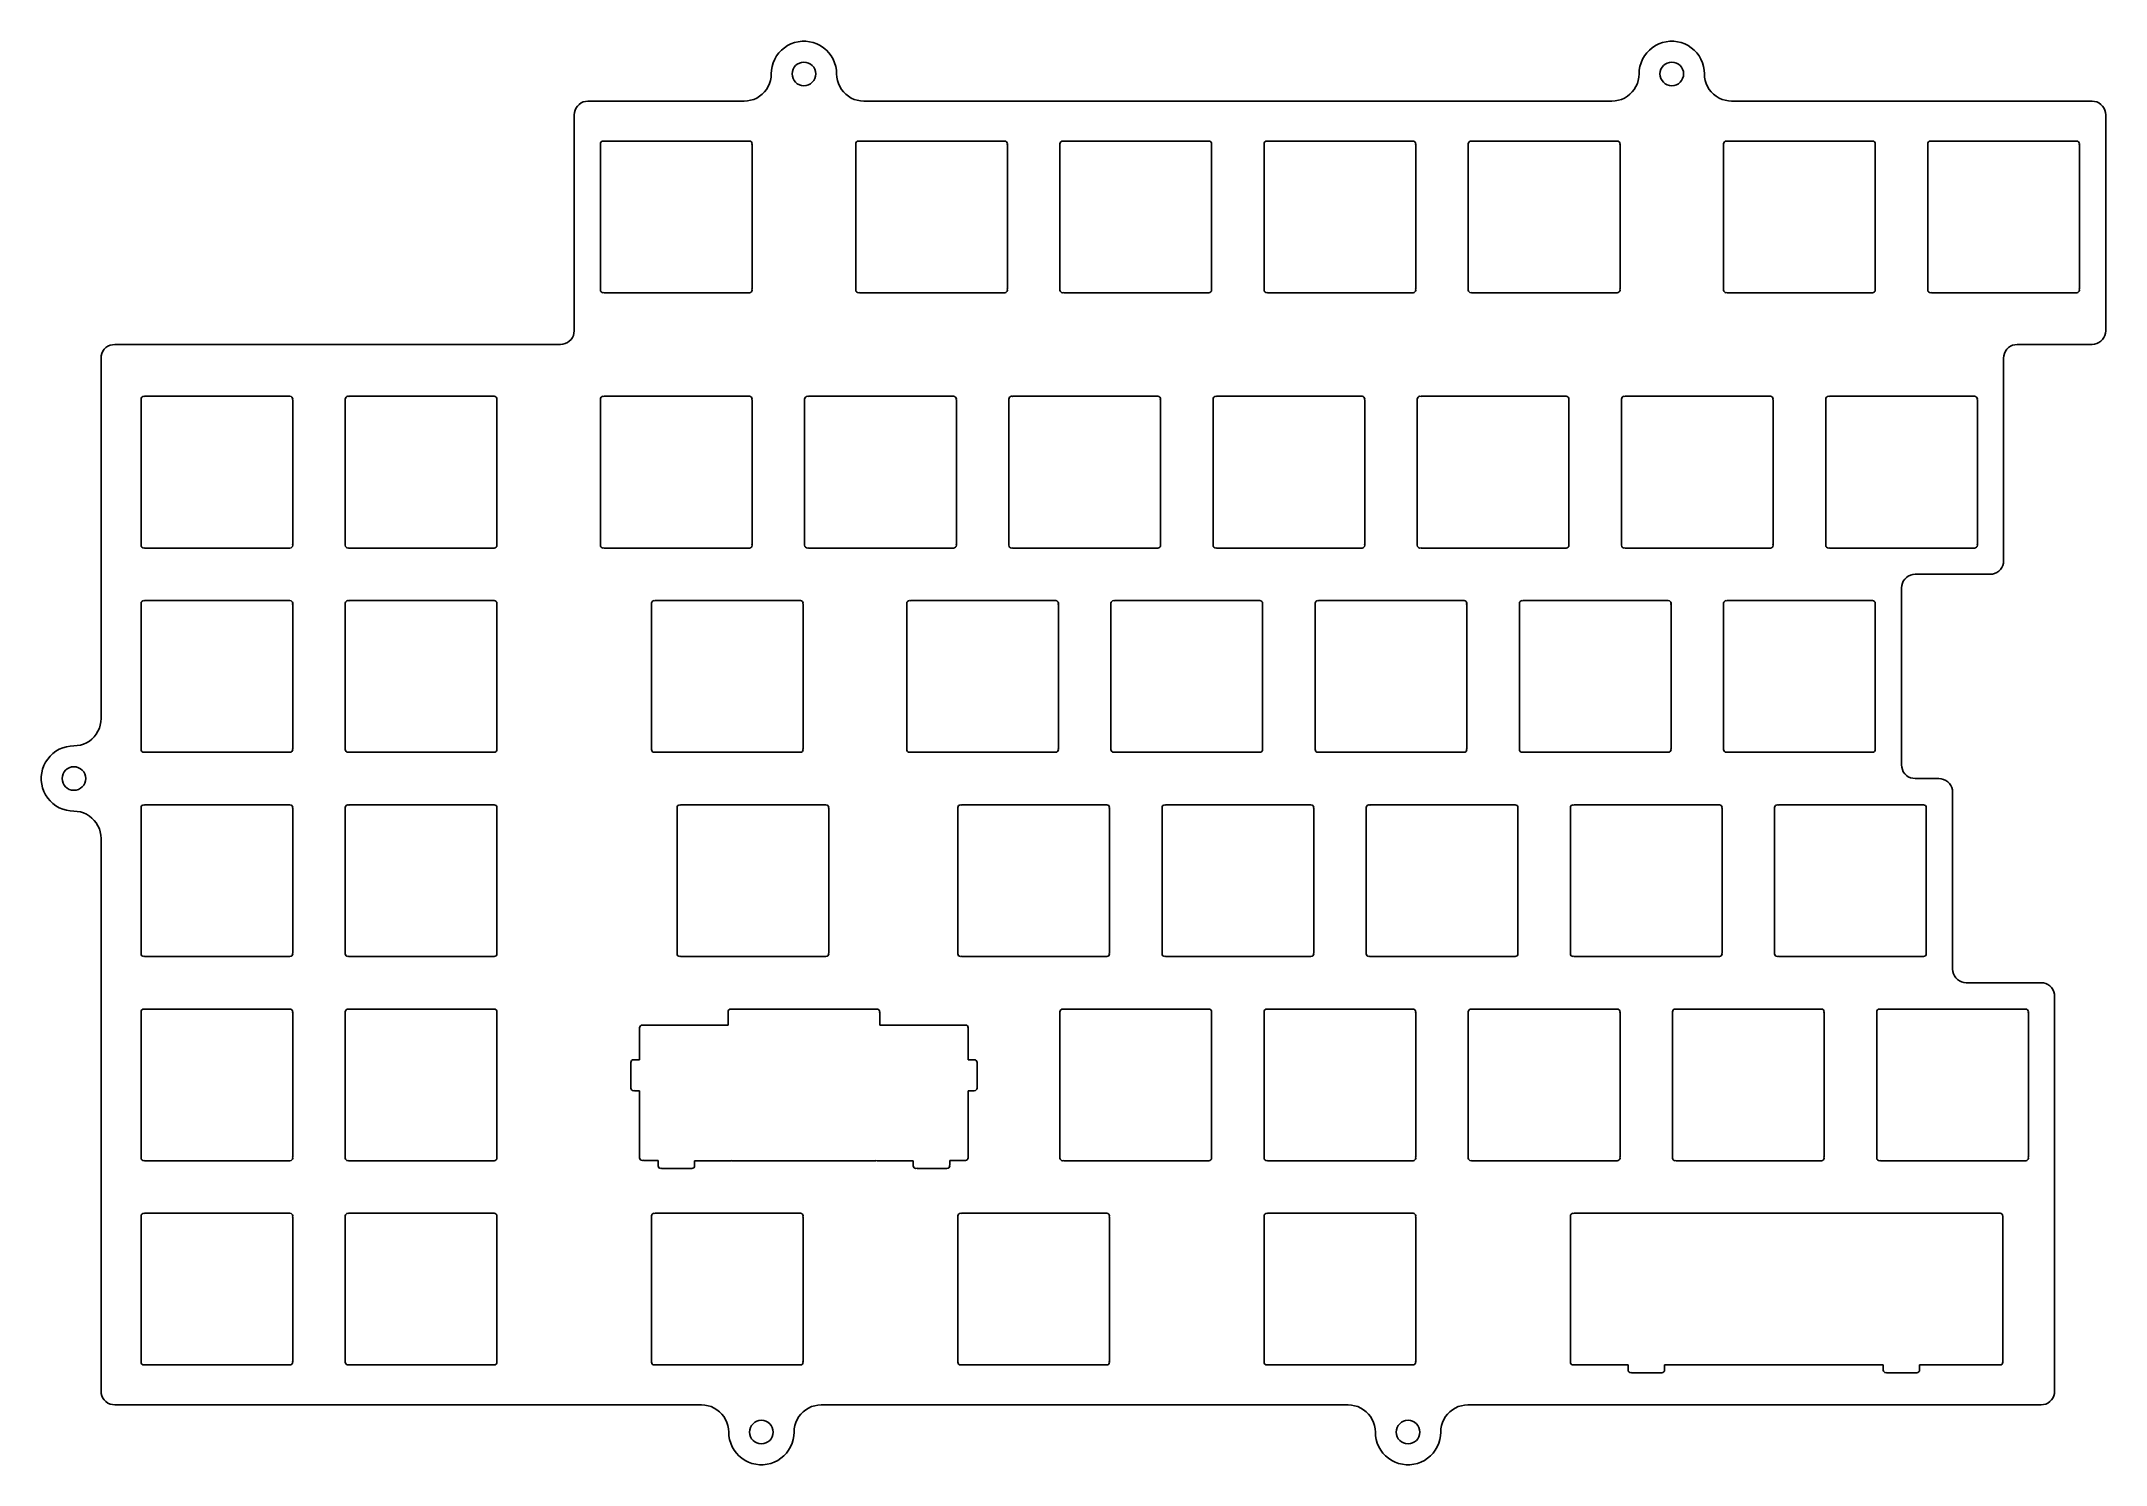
# Model space of a CAD drawing. Extents: x 55 to 248, y -167 to -34.
import ezdxf

# ---------------------------------------------------------------- set-up
doc = ezdxf.new("R2010")
doc.units = 0
doc.layers.add('Part__Feature1502', color=7, linetype='CONTINUOUS')

msp = doc.modelspace()

# ---------------------------------------------------------------- linework, layer by layer
at = {"layer": 'Part__Feature1502'}
for p, q in [((124.999, -34.6663), (125.332, -34.545)), ((124.999, -34.6663, 1.58), (125.332, -34.545, 1.58)), ((124.999, -34.6663, 1.58), (125.332, -34.545, 1.58)), ((124.999, -34.6663), (125.332, -34.545)), ((125.332, -34.545), (125.677, -34.4633)), ((125.332, -34.545, 1.58), (125.677, -34.4633, 1.58)), ((125.332, -34.545, 1.58), (125.677, -34.4633, 1.58)), ((125.332, -34.545), (125.677, -34.4633)), ((125.332, -34.545), (125.332, -34.545, 1.58)), ((125.332, -34.545), (125.332, -34.545, 1.58)), ((125.677, -34.4633), (126.029, -34.4222)), ((125.677, -34.4633, 1.58), (126.029, -34.4222, 1.58)), ((125.677, -34.4633, 1.58), (126.029, -34.4222, 1.58)), ((125.677, -34.4633), (126.029, -34.4222)), ((125.677, -34.4633), (125.677, -34.4633, 1.58)), ((125.677, -34.4633), (125.677, -34.4633, 1.58)), ((126.029, -34.4222), (126.383, -34.4222)), ((126.029, -34.4222, 1.58), (126.383, -34.4222, 1.58)), ((126.029, -34.4222), (126.029, -34.4222, 1.58)), ((126.029, -34.4222, 1.58), (126.383, -34.4222, 1.58)), ((126.029, -34.4222), (126.383, -34.4222)), ((126.029, -34.4222), (126.029, -34.4222, 1.58)), ((126.383, -34.4222), (126.383, -34.4222, 1.58)), ((126.383, -34.4222, 1.58), (126.736, -34.4633, 1.58)), ((126.383, -34.4222), (126.736, -34.4633)), ((126.383, -34.4222), (126.736, -34.4633)), ((126.383, -34.4222, 1.58), (126.736, -34.4633, 1.58)), ((126.383, -34.4222), (126.383, -34.4222, 1.58)), ((126.736, -34.4633), (126.736, -34.4633, 1.58)), ((126.736, -34.4633, 1.58), (127.08, -34.545, 1.58)), ((126.736, -34.4633), (127.08, -34.545)), ((126.736, -34.4633), (126.736, -34.4633, 1.58)), ((126.736, -34.4633), (127.08, -34.545)), ((126.736, -34.4633, 1.58), (127.08, -34.545, 1.58)), ((127.08, -34.545), (127.08, -34.545, 1.58)), ((127.08, -34.545), (127.08, -34.545, 1.58)), ((127.08, -34.545, 1.58), (127.414, -34.6663, 1.58)), ((127.08, -34.545), (127.414, -34.6663)), ((127.08, -34.545), (127.414, -34.6663)), ((127.08, -34.545, 1.58), (127.414, -34.6663, 1.58)), ((205.961, -34.6663), (206.295, -34.545)), ((205.961, -34.6663, 1.58), (206.295, -34.545, 1.58)), ((205.961, -34.6663, 1.58), (206.295, -34.545, 1.58)), ((205.961, -34.6663), (206.295, -34.545)), ((206.295, -34.545), (206.639, -34.4633)), ((206.295, -34.545, 1.58), (206.639, -34.4633, 1.58)), ((206.295, -34.545, 1.58), (206.639, -34.4633, 1.58)), ((206.295, -34.545), (206.639, -34.4633)), ((206.295, -34.545), (206.295, -34.545, 1.58)), ((206.295, -34.545), (206.295, -34.545, 1.58)), ((206.639, -34.4633), (206.992, -34.4222)), ((206.639, -34.4633, 1.58), (206.992, -34.4222, 1.58)), ((206.639, -34.4633, 1.58), (206.992, -34.4222, 1.58)), ((206.639, -34.4633), (206.992, -34.4222)), ((206.639, -34.4633), (206.639, -34.4633, 1.58)), ((206.639, -34.4633), (206.639, -34.4633, 1.58)), ((206.992, -34.4222), (207.346, -34.4222)), ((206.992, -34.4222, 1.58), (207.346, -34.4222, 1.58)), ((206.992, -34.4222), (206.992, -34.4222, 1.58)), ((206.992, -34.4222), (206.992, -34.4222, 1.58)), ((206.992, -34.4222, 1.58), (207.346, -34.4222, 1.58)), ((206.992, -34.4222), (207.346, -34.4222)), ((207.346, -34.4222), (207.698, -34.4633)), ((207.346, -34.4222, 1.58), (207.698, -34.4633, 1.58)), ((207.346, -34.4222), (207.346, -34.4222, 1.58)), ((207.346, -34.4222), (207.346, -34.4222, 1.58)), ((207.346, -34.4222, 1.58), (207.698, -34.4633, 1.58)), ((207.346, -34.4222), (207.698, -34.4633)), ((207.698, -34.4633), (208.043, -34.545)), ((207.698, -34.4633, 1.58), (208.043, -34.545, 1.58)), ((207.698, -34.4633), (207.698, -34.4633, 1.58)), ((207.698, -34.4633), (207.698, -34.4633, 1.58)), ((207.698, -34.4633, 1.58), (208.043, -34.545, 1.58)), ((207.698, -34.4633), (208.043, -34.545)), ((208.043, -34.545), (208.376, -34.6663)), ((208.043, -34.545, 1.58), (208.376, -34.6663, 1.58)), ((208.043, -34.545), (208.043, -34.545, 1.58)), ((208.043, -34.545), (208.043, -34.545, 1.58)), ((208.043, -34.545, 1.58), (208.376, -34.6663, 1.58)), ((208.043, -34.545), (208.376, -34.6663)), ((123.24, -36.7621), (123.342, -36.4225)), ((123.24, -36.7621, 1.58), (123.342, -36.4225, 1.58)), ((123.24, -36.7621, 1.58), (123.342, -36.4225, 1.58)), ((123.24, -36.7621), (123.342, -36.4225)), ((123.342, -36.4225), (123.482, -36.0971)), ((123.342, -36.4225, 1.58), (123.482, -36.0971, 1.58)), ((123.342, -36.4225, 1.58), (123.482, -36.0971, 1.58)), ((123.342, -36.4225), (123.482, -36.0971)), ((123.342, -36.4225), (123.342, -36.4225, 1.58)), ((123.342, -36.4225), (123.342, -36.4225, 1.58)), ((123.482, -36.0971), (123.66, -35.7901)), ((123.482, -36.0971, 1.58), (123.66, -35.7901, 1.58)), ((123.482, -36.0971, 1.58), (123.66, -35.7901, 1.58)), ((123.482, -36.0971), (123.66, -35.7901)), ((123.482, -36.0971), (123.482, -36.0971, 1.58)), ((123.482, -36.0971), (123.482, -36.0971, 1.58)), ((123.66, -35.7901), (123.871, -35.5058)), ((123.66, -35.7901, 1.58), (123.871, -35.5058, 1.58)), ((123.66, -35.7901, 1.58), (123.871, -35.5058, 1.58)), ((123.66, -35.7901), (123.871, -35.5058)), ((123.66, -35.7901), (123.66, -35.7901, 1.58)), ((123.66, -35.7901), (123.66, -35.7901, 1.58)), ((123.871, -35.5058), (124.115, -35.248)), ((123.871, -35.5058, 1.58), (124.115, -35.248, 1.58)), ((123.871, -35.5058, 1.58), (124.115, -35.248, 1.58)), ((123.871, -35.5058), (124.115, -35.248)), ((123.871, -35.5058), (123.871, -35.5058, 1.58)), ((123.871, -35.5058), (123.871, -35.5058, 1.58)), ((124.115, -35.248), (124.386, -35.0201)), ((124.115, -35.248, 1.58), (124.386, -35.0201, 1.58)), ((124.115, -35.248, 1.58), (124.386, -35.0201, 1.58)), ((124.115, -35.248), (124.386, -35.0201)), ((124.115, -35.248), (124.115, -35.248, 1.58)), ((124.115, -35.248), (124.115, -35.248, 1.58)), ((124.386, -35.0201), (124.682, -34.8254)), ((124.386, -35.0201, 1.58), (124.682, -34.8254, 1.58)), ((124.386, -35.0201, 1.58), (124.682, -34.8254, 1.58)), ((124.386, -35.0201), (124.682, -34.8254)), ((124.386, -35.0201), (124.386, -35.0201, 1.58)), ((124.386, -35.0201), (124.386, -35.0201, 1.58)), ((124.682, -34.8254), (124.999, -34.6663)), ((124.682, -34.8254, 1.58), (124.999, -34.6663, 1.58)), ((124.682, -34.8254, 1.58), (124.999, -34.6663, 1.58)), ((124.682, -34.8254), (124.999, -34.6663)), ((124.682, -34.8254), (124.682, -34.8254, 1.58)), ((124.682, -34.8254), (124.682, -34.8254, 1.58)), ((124.999, -34.6663), (124.999, -34.6663, 1.58)), ((124.999, -34.6663), (124.999, -34.6663, 1.58)), ((127.414, -34.6663), (127.414, -34.6663, 1.58)), ((127.414, -34.6663), (127.73, -34.8254)), ((127.414, -34.6663, 1.58), (127.73, -34.8254, 1.58)), ((127.414, -34.6663), (127.414, -34.6663, 1.58)), ((127.414, -34.6663, 1.58), (127.73, -34.8254, 1.58)), ((127.414, -34.6663), (127.73, -34.8254)), ((127.73, -34.8254), (128.026, -35.0201)), ((127.73, -34.8254, 1.58), (128.026, -35.0201, 1.58)), ((127.73, -34.8254), (127.73, -34.8254, 1.58)), ((127.73, -34.8254), (127.73, -34.8254, 1.58)), ((127.73, -34.8254, 1.58), (128.026, -35.0201, 1.58)), ((127.73, -34.8254), (128.026, -35.0201)), ((128.026, -35.0201), (128.298, -35.248)), ((128.026, -35.0201, 1.58), (128.298, -35.248, 1.58)), ((128.026, -35.0201), (128.026, -35.0201, 1.58)), ((128.026, -35.0201), (128.026, -35.0201, 1.58)), ((128.026, -35.0201, 1.58), (128.298, -35.248, 1.58)), ((128.026, -35.0201), (128.298, -35.248)), ((128.298, -35.248), (128.541, -35.5058)), ((128.298, -35.248, 1.58), (128.541, -35.5058, 1.58)), ((128.298, -35.248), (128.298, -35.248, 1.58)), ((128.298, -35.248), (128.298, -35.248, 1.58)), ((128.298, -35.248, 1.58), (128.541, -35.5058, 1.58)), ((128.298, -35.248), (128.541, -35.5058)), ((128.541, -35.5058), (128.753, -35.7901)), ((128.541, -35.5058, 1.58), (128.753, -35.7901, 1.58)), ((128.541, -35.5058), (128.541, -35.5058, 1.58)), ((128.541, -35.5058), (128.541, -35.5058, 1.58)), ((128.541, -35.5058, 1.58), (128.753, -35.7901, 1.58)), ((128.541, -35.5058), (128.753, -35.7901)), ((128.753, -35.7901), (128.93, -36.0971)), ((128.753, -35.7901, 1.58), (128.93, -36.0971, 1.58)), ((128.753, -35.7901), (128.753, -35.7901, 1.58)), ((128.753, -35.7901), (128.753, -35.7901, 1.58)), ((128.753, -35.7901, 1.58), (128.93, -36.0971, 1.58)), ((128.753, -35.7901), (128.93, -36.0971)), ((128.93, -36.0971), (129.07, -36.4225)), ((128.93, -36.0971, 1.58), (129.07, -36.4225, 1.58)), ((128.93, -36.0971), (128.93, -36.0971, 1.58)), ((128.93, -36.0971), (128.93, -36.0971, 1.58)), ((128.93, -36.0971, 1.58), (129.07, -36.4225, 1.58)), ((128.93, -36.0971), (129.07, -36.4225)), ((129.07, -36.4225), (129.172, -36.7621)), ((129.07, -36.4225, 1.58), (129.172, -36.7621, 1.58)), ((129.07, -36.4225), (129.07, -36.4225, 1.58)), ((129.07, -36.4225), (129.07, -36.4225, 1.58)), ((129.07, -36.4225, 1.58), (129.172, -36.7621, 1.58)), ((129.07, -36.4225), (129.172, -36.7621)), ((204.203, -36.7621), (204.305, -36.4225)), ((204.203, -36.7621, 1.58), (204.305, -36.4225, 1.58)), ((204.203, -36.7621, 1.58), (204.305, -36.4225, 1.58)), ((204.203, -36.7621), (204.305, -36.4225)), ((204.305, -36.4225), (204.445, -36.0971)), ((204.305, -36.4225, 1.58), (204.445, -36.0971, 1.58)), ((204.305, -36.4225, 1.58), (204.445, -36.0971, 1.58)), ((204.305, -36.4225), (204.445, -36.0971)), ((204.305, -36.4225), (204.305, -36.4225, 1.58)), ((204.305, -36.4225), (204.305, -36.4225, 1.58)), ((204.445, -36.0971), (204.622, -35.7901)), ((204.445, -36.0971, 1.58), (204.622, -35.7901, 1.58)), ((204.445, -36.0971, 1.58), (204.622, -35.7901, 1.58)), ((204.445, -36.0971), (204.622, -35.7901)), ((204.445, -36.0971), (204.445, -36.0971, 1.58)), ((204.445, -36.0971), (204.445, -36.0971, 1.58)), ((204.622, -35.7901), (204.834, -35.5058)), ((204.622, -35.7901, 1.58), (204.834, -35.5058, 1.58)), ((204.622, -35.7901, 1.58), (204.834, -35.5058, 1.58)), ((204.622, -35.7901), (204.834, -35.5058)), ((204.622, -35.7901), (204.622, -35.7901, 1.58)), ((204.622, -35.7901), (204.622, -35.7901, 1.58)), ((204.834, -35.5058), (205.077, -35.248)), ((204.834, -35.5058, 1.58), (205.077, -35.248, 1.58)), ((204.834, -35.5058, 1.58), (205.077, -35.248, 1.58)), ((204.834, -35.5058), (205.077, -35.248)), ((204.834, -35.5058), (204.834, -35.5058, 1.58)), ((204.834, -35.5058), (204.834, -35.5058, 1.58)), ((205.077, -35.248), (205.349, -35.0201)), ((205.077, -35.248, 1.58), (205.349, -35.0201, 1.58)), ((205.077, -35.248, 1.58), (205.349, -35.0201, 1.58)), ((205.077, -35.248), (205.349, -35.0201)), ((205.077, -35.248), (205.077, -35.248, 1.58)), ((205.077, -35.248), (205.077, -35.248, 1.58)), ((205.349, -35.0201), (205.645, -34.8254)), ((205.349, -35.0201, 1.58), (205.645, -34.8254, 1.58)), ((205.349, -35.0201, 1.58), (205.645, -34.8254, 1.58)), ((205.349, -35.0201), (205.645, -34.8254)), ((205.349, -35.0201), (205.349, -35.0201, 1.58)), ((205.349, -35.0201), (205.349, -35.0201, 1.58)), ((205.645, -34.8254), (205.961, -34.6663)), ((205.645, -34.8254, 1.58), (205.961, -34.6663, 1.58)), ((205.645, -34.8254, 1.58), (205.961, -34.6663, 1.58)), ((205.645, -34.8254), (205.961, -34.6663)), ((205.645, -34.8254), (205.645, -34.8254, 1.58)), ((205.645, -34.8254), (205.645, -34.8254, 1.58)), ((205.961, -34.6663), (205.961, -34.6663, 1.58)), ((205.961, -34.6663), (205.961, -34.6663, 1.58)), ((208.376, -34.6663), (208.693, -34.8254)), ((208.376, -34.6663, 1.58), (208.693, -34.8254, 1.58)), ((208.376, -34.6663), (208.376, -34.6663, 1.58)), ((208.376, -34.6663), (208.376, -34.6663, 1.58)), ((208.376, -34.6663, 1.58), (208.693, -34.8254, 1.58)), ((208.376, -34.6663), (208.693, -34.8254)), ((208.693, -34.8254), (208.989, -35.0201)), ((208.693, -34.8254, 1.58), (208.989, -35.0201, 1.58)), ((208.693, -34.8254), (208.693, -34.8254, 1.58)), ((208.693, -34.8254), (208.693, -34.8254, 1.58)), ((208.693, -34.8254, 1.58), (208.989, -35.0201, 1.58)), ((208.693, -34.8254), (208.989, -35.0201)), ((208.989, -35.0201), (209.26, -35.248)), ((208.989, -35.0201, 1.58), (209.26, -35.248, 1.58)), ((208.989, -35.0201), (208.989, -35.0201, 1.58)), ((208.989, -35.0201), (208.989, -35.0201, 1.58)), ((208.989, -35.0201, 1.58), (209.26, -35.248, 1.58)), ((208.989, -35.0201), (209.26, -35.248)), ((209.26, -35.248), (209.504, -35.5058)), ((209.26, -35.248, 1.58), (209.504, -35.5058, 1.58)), ((209.26, -35.248), (209.26, -35.248, 1.58)), ((209.26, -35.248), (209.26, -35.248, 1.58)), ((209.26, -35.248, 1.58), (209.504, -35.5058, 1.58)), ((209.26, -35.248), (209.504, -35.5058)), ((209.504, -35.5058), (209.715, -35.7901)), ((209.504, -35.5058, 1.58), (209.715, -35.7901, 1.58)), ((209.504, -35.5058), (209.504, -35.5058, 1.58)), ((209.504, -35.5058), (209.504, -35.5058, 1.58)), ((209.504, -35.5058, 1.58), (209.715, -35.7901, 1.58)), ((209.504, -35.5058), (209.715, -35.7901)), ((209.715, -35.7901), (209.893, -36.0971)), ((209.715, -35.7901, 1.58), (209.893, -36.0971, 1.58)), ((209.715, -35.7901), (209.715, -35.7901, 1.58)), ((209.715, -35.7901), (209.715, -35.7901, 1.58)), ((209.715, -35.7901, 1.58), (209.893, -36.0971, 1.58)), ((209.715, -35.7901), (209.893, -36.0971)), ((209.893, -36.0971), (210.033, -36.4225)), ((209.893, -36.0971, 1.58), (210.033, -36.4225, 1.58)), ((209.893, -36.0971), (209.893, -36.0971, 1.58)), ((209.893, -36.0971), (209.893, -36.0971, 1.58)), ((209.893, -36.0971, 1.58), (210.033, -36.4225, 1.58)), ((209.893, -36.0971), (210.033, -36.4225)), ((210.033, -36.4225), (210.135, -36.7621)), ((210.033, -36.4225, 1.58), (210.135, -36.7621, 1.58)), ((210.033, -36.4225), (210.033, -36.4225, 1.58)), ((210.033, -36.4225), (210.033, -36.4225, 1.58)), ((210.033, -36.4225, 1.58), (210.135, -36.7621, 1.58)), ((210.033, -36.4225), (210.135, -36.7621)), ((122.868, -38.6442), (122.993, -38.3648)), ((122.868, -38.6442, 1.58), (122.993, -38.3648, 1.58)), ((122.868, -38.6442, 1.58), (122.993, -38.3648, 1.58)), ((122.868, -38.6442), (122.993, -38.3648)), ((122.993, -38.3648), (123.085, -38.0723)), ((122.993, -38.3648, 1.58), (123.085, -38.0723, 1.58)), ((122.993, -38.3648, 1.58), (123.085, -38.0723, 1.58)), ((122.993, -38.3648), (123.085, -38.0723)), ((122.993, -38.3648), (122.993, -38.3648, 1.58)), ((122.993, -38.3648), (122.993, -38.3648, 1.58)), ((123.085, -38.0723), (123.14, -37.7709)), ((123.085, -38.0723, 1.58), (123.14, -37.7709, 1.58)), ((123.085, -38.0723, 1.58), (123.14, -37.7709, 1.58)), ((123.085, -38.0723), (123.14, -37.7709)), ((123.085, -38.0723), (123.085, -38.0723, 1.58)), ((123.085, -38.0723), (123.085, -38.0723, 1.58)), ((123.14, -37.7709), (123.158, -37.465)), ((123.14, -37.7709, 1.58), (123.158, -37.465, 1.58)), ((123.14, -37.7709, 1.58), (123.158, -37.465, 1.58)), ((123.14, -37.7709), (123.158, -37.465)), ((123.14, -37.7709), (123.14, -37.7709, 1.58)), ((123.14, -37.7709), (123.14, -37.7709, 1.58)), ((123.158, -37.465), (123.179, -37.1111)), ((123.158, -37.465, 1.58), (123.179, -37.1111, 1.58)), ((123.158, -37.465, 1.58), (123.179, -37.1111, 1.58)), ((123.158, -37.465), (123.179, -37.1111)), ((123.158, -37.465), (123.158, -37.465, 1.58)), ((123.158, -37.465), (123.158, -37.465, 1.58)), ((123.179, -37.1111), (123.24, -36.7621)), ((123.179, -37.1111, 1.58), (123.24, -36.7621, 1.58)), ((123.179, -37.1111, 1.58), (123.24, -36.7621, 1.58)), ((123.179, -37.1111), (123.24, -36.7621)), ((123.179, -37.1111), (123.179, -37.1111, 1.58)), ((123.179, -37.1111), (123.179, -37.1111, 1.58)), ((123.24, -36.7621), (123.24, -36.7621, 1.58)), ((123.24, -36.7621), (123.24, -36.7621, 1.58)), ((127.306, -37.465), (127.306, -37.465, 1.58)), ((127.306, -37.465), (127.306, -37.465, 1.58)), ((129.172, -36.7621), (129.234, -37.1111)), ((129.172, -36.7621, 1.58), (129.234, -37.1111, 1.58)), ((129.172, -36.7621), (129.172, -36.7621, 1.58)), ((129.172, -36.7621), (129.172, -36.7621, 1.58)), ((129.172, -36.7621, 1.58), (129.234, -37.1111, 1.58)), ((129.172, -36.7621), (129.234, -37.1111)), ((129.234, -37.1111), (129.254, -37.465)), ((129.234, -37.1111, 1.58), (129.254, -37.465, 1.58)), ((129.234, -37.1111), (129.234, -37.1111, 1.58)), ((129.234, -37.1111), (129.234, -37.1111, 1.58)), ((129.234, -37.1111, 1.58), (129.254, -37.465, 1.58)), ((129.234, -37.1111), (129.254, -37.465)), ((129.254, -37.465), (129.273, -37.7709)), ((129.254, -37.465, 1.58), (129.273, -37.7709, 1.58)), ((129.254, -37.465), (129.254, -37.465, 1.58)), ((129.254, -37.465), (129.254, -37.465, 1.58)), ((129.254, -37.465, 1.58), (129.273, -37.7709, 1.58)), ((129.254, -37.465), (129.273, -37.7709)), ((129.273, -37.7709), (129.328, -38.0723)), ((129.273, -37.7709, 1.58), (129.328, -38.0723, 1.58)), ((129.273, -37.7709), (129.273, -37.7709, 1.58)), ((129.273, -37.7709), (129.273, -37.7709, 1.58)), ((129.273, -37.7709, 1.58), (129.328, -38.0723, 1.58)), ((129.273, -37.7709), (129.328, -38.0723)), ((129.328, -38.0723), (129.419, -38.3648)), ((129.328, -38.0723, 1.58), (129.419, -38.3648, 1.58)), ((129.328, -38.0723), (129.328, -38.0723, 1.58)), ((129.328, -38.0723), (129.328, -38.0723, 1.58)), ((129.328, -38.0723, 1.58), (129.419, -38.3648, 1.58)), ((129.328, -38.0723), (129.419, -38.3648)), ((129.419, -38.3648), (129.545, -38.6442)), ((129.419, -38.3648, 1.58), (129.545, -38.6442, 1.58)), ((129.419, -38.3648), (129.419, -38.3648, 1.58)), ((129.419, -38.3648), (129.419, -38.3648, 1.58)), ((129.419, -38.3648, 1.58), (129.545, -38.6442, 1.58)), ((129.419, -38.3648), (129.545, -38.6442)), ((203.83, -38.6442), (203.956, -38.3648)), ((203.83, -38.6442, 1.58), (203.956, -38.3648, 1.58)), ((203.83, -38.6442, 1.58), (203.956, -38.3648, 1.58)), ((203.83, -38.6442), (203.956, -38.3648)), ((203.956, -38.3648), (204.047, -38.0723)), ((203.956, -38.3648, 1.58), (204.047, -38.0723, 1.58)), ((203.956, -38.3648, 1.58), (204.047, -38.0723, 1.58)), ((203.956, -38.3648), (204.047, -38.0723)), ((203.956, -38.3648), (203.956, -38.3648, 1.58)), ((203.956, -38.3648), (203.956, -38.3648, 1.58)), ((204.047, -38.0723), (204.102, -37.7709)), ((204.047, -38.0723, 1.58), (204.102, -37.7709, 1.58)), ((204.047, -38.0723, 1.58), (204.102, -37.7709, 1.58)), ((204.047, -38.0723), (204.102, -37.7709)), ((204.047, -38.0723), (204.047, -38.0723, 1.58)), ((204.047, -38.0723), (204.047, -38.0723, 1.58)), ((204.102, -37.7709), (204.121, -37.465)), ((204.102, -37.7709, 1.58), (204.121, -37.465, 1.58)), ((204.102, -37.7709, 1.58), (204.121, -37.465, 1.58)), ((204.102, -37.7709), (204.121, -37.465)), ((204.102, -37.7709), (204.102, -37.7709, 1.58)), ((204.102, -37.7709), (204.102, -37.7709, 1.58)), ((204.121, -37.465), (204.141, -37.1111)), ((204.121, -37.465, 1.58), (204.141, -37.1111, 1.58)), ((204.121, -37.465, 1.58), (204.141, -37.1111, 1.58)), ((204.121, -37.465), (204.141, -37.1111)), ((204.121, -37.465), (204.121, -37.465, 1.58)), ((204.121, -37.465), (204.121, -37.465, 1.58)), ((204.141, -37.1111), (204.203, -36.7621)), ((204.141, -37.1111, 1.58), (204.203, -36.7621, 1.58)), ((204.141, -37.1111, 1.58), (204.203, -36.7621, 1.58)), ((204.141, -37.1111), (204.203, -36.7621)), ((204.141, -37.1111), (204.141, -37.1111, 1.58)), ((204.141, -37.1111), (204.141, -37.1111, 1.58)), ((204.203, -36.7621), (204.203, -36.7621, 1.58)), ((204.203, -36.7621), (204.203, -36.7621, 1.58)), ((208.269, -37.465), (208.269, -37.465, 1.58)), ((208.269, -37.465), (208.269, -37.465, 1.58)), ((210.135, -36.7621), (210.196, -37.1111)), ((210.135, -36.7621, 1.58), (210.196, -37.1111, 1.58)), ((210.135, -36.7621), (210.135, -36.7621, 1.58)), ((210.135, -36.7621), (210.135, -36.7621, 1.58)), ((210.135, -36.7621, 1.58), (210.196, -37.1111, 1.58)), ((210.135, -36.7621), (210.196, -37.1111)), ((210.196, -37.1111), (210.217, -37.465)), ((210.196, -37.1111, 1.58), (210.217, -37.465, 1.58)), ((210.196, -37.1111), (210.196, -37.1111, 1.58)), ((210.196, -37.1111), (210.196, -37.1111, 1.58)), ((210.196, -37.1111, 1.58), (210.217, -37.465, 1.58)), ((210.196, -37.1111), (210.217, -37.465)), ((210.217, -37.465), (210.235, -37.7709)), ((210.217, -37.465, 1.58), (210.235, -37.7709, 1.58)), ((210.217, -37.465), (210.217, -37.465, 1.58)), ((210.217, -37.465), (210.217, -37.465, 1.58)), ((210.217, -37.465, 1.58), (210.235, -37.7709, 1.58)), ((210.217, -37.465), (210.235, -37.7709)), ((210.235, -37.7709), (210.29, -38.0723)), ((210.235, -37.7709, 1.58), (210.29, -38.0723, 1.58)), ((210.235, -37.7709), (210.235, -37.7709, 1.58)), ((210.235, -37.7709), (210.235, -37.7709, 1.58)), ((210.235, -37.7709, 1.58), (210.29, -38.0723, 1.58)), ((210.235, -37.7709), (210.29, -38.0723)), ((210.29, -38.0723), (210.382, -38.3648)), ((210.29, -38.0723, 1.58), (210.382, -38.3648, 1.58)), ((210.29, -38.0723), (210.29, -38.0723, 1.58)), ((210.29, -38.0723), (210.29, -38.0723, 1.58)), ((210.29, -38.0723, 1.58), (210.382, -38.3648, 1.58)), ((210.29, -38.0723), (210.382, -38.3648)), ((210.382, -38.3648), (210.507, -38.6442)), ((210.382, -38.3648, 1.58), (210.507, -38.6442, 1.58)), ((210.382, -38.3648), (210.382, -38.3648, 1.58)), ((210.382, -38.3648), (210.382, -38.3648, 1.58)), ((210.382, -38.3648, 1.58), (210.507, -38.6442, 1.58)), ((210.382, -38.3648), (210.507, -38.6442)), ((105.072, -40.4587), (105.229, -40.3021)), ((105.072, -40.4587, 1.58), (105.229, -40.3021, 1.58)), ((105.072, -40.4587, 1.58), (105.229, -40.3021, 1.58)), ((105.072, -40.4587), (105.229, -40.3021)), ((105.229, -40.3021), (105.41, -40.1751)), ((105.229, -40.3021, 1.58), (105.41, -40.1751, 1.58)), ((105.229, -40.3021, 1.58), (105.41, -40.1751, 1.58)), ((105.229, -40.3021), (105.41, -40.1751)), ((105.229, -40.3021), (105.229, -40.3021, 1.58)), ((105.229, -40.3021), (105.229, -40.3021, 1.58)), ((105.41, -40.1751), (105.611, -40.0816)), ((105.41, -40.1751, 1.58), (105.611, -40.0816, 1.58)), ((105.41, -40.1751, 1.58), (105.611, -40.0816, 1.58)), ((105.41, -40.1751), (105.611, -40.0816)), ((105.41, -40.1751), (105.41, -40.1751, 1.58)), ((105.41, -40.1751), (105.41, -40.1751, 1.58)), ((105.611, -40.0816), (105.824, -40.0243)), ((105.611, -40.0816, 1.58), (105.824, -40.0243, 1.58)), ((105.611, -40.0816, 1.58), (105.824, -40.0243, 1.58)), ((105.611, -40.0816), (105.824, -40.0243)), ((105.611, -40.0816), (105.611, -40.0816, 1.58)), ((105.611, -40.0816), (105.611, -40.0816, 1.58)), ((105.824, -40.0243), (106.045, -40.005)), ((105.824, -40.0243, 1.58), (106.045, -40.005, 1.58)), ((105.824, -40.0243, 1.58), (106.045, -40.005, 1.58)), ((105.824, -40.0243), (106.045, -40.005)), ((105.824, -40.0243), (105.824, -40.0243, 1.58)), ((105.824, -40.0243), (105.824, -40.0243, 1.58)), ((106.045, -40.005), (120.621, -40.0025)), ((106.045, -40.005, 1.58), (120.621, -40.0025, 1.58)), ((106.045, -40.005, 1.58), (120.621, -40.0025, 1.58)), ((106.045, -40.005), (120.621, -40.0025)), ((106.045, -40.005), (106.045, -40.005, 1.58)), ((106.045, -40.005), (106.045, -40.005, 1.58)), ((120.621, -40.0025), (120.927, -39.984)), ((120.621, -40.0025, 1.58), (120.927, -39.984, 1.58)), ((120.621, -40.0025, 1.58), (120.927, -39.984, 1.58)), ((120.621, -40.0025), (120.927, -39.984)), ((120.621, -40.0025), (120.621, -40.0025, 1.58)), ((120.621, -40.0025), (120.621, -40.0025, 1.58)), ((120.927, -39.984), (121.228, -39.9288)), ((120.927, -39.984, 1.58), (121.228, -39.9288, 1.58)), ((120.927, -39.984, 1.58), (121.228, -39.9288, 1.58)), ((120.927, -39.984), (121.228, -39.9288)), ((120.927, -39.984), (120.927, -39.984, 1.58)), ((120.927, -39.984), (120.927, -39.984, 1.58)), ((121.228, -39.9288), (121.521, -39.8376)), ((121.228, -39.9288, 1.58), (121.521, -39.8376, 1.58)), ((121.228, -39.9288, 1.58), (121.521, -39.8376, 1.58)), ((121.228, -39.9288), (121.521, -39.8376)), ((121.228, -39.9288), (121.228, -39.9288, 1.58)), ((121.228, -39.9288), (121.228, -39.9288, 1.58)), ((121.521, -39.8376), (121.8, -39.7118)), ((121.521, -39.8376, 1.58), (121.8, -39.7118, 1.58)), ((121.521, -39.8376, 1.58), (121.8, -39.7118, 1.58)), ((121.521, -39.8376), (121.8, -39.7118)), ((121.521, -39.8376), (121.521, -39.8376, 1.58)), ((121.521, -39.8376), (121.521, -39.8376, 1.58)), ((121.8, -39.7118), (122.062, -39.5533)), ((121.8, -39.7118, 1.58), (122.062, -39.5533, 1.58)), ((121.8, -39.7118, 1.58), (122.062, -39.5533, 1.58)), ((121.8, -39.7118), (122.062, -39.5533)), ((121.8, -39.7118), (121.8, -39.7118, 1.58)), ((121.8, -39.7118), (121.8, -39.7118, 1.58)), ((122.062, -39.5533), (122.303, -39.3643)), ((122.062, -39.5533, 1.58), (122.303, -39.3643, 1.58)), ((122.062, -39.5533, 1.58), (122.303, -39.3643, 1.58)), ((122.062, -39.5533), (122.303, -39.3643)), ((122.062, -39.5533), (122.062, -39.5533, 1.58)), ((122.062, -39.5533), (122.062, -39.5533, 1.58)), ((122.303, -39.3643), (122.52, -39.1477)), ((122.303, -39.3643, 1.58), (122.52, -39.1477, 1.58)), ((122.303, -39.3643, 1.58), (122.52, -39.1477, 1.58)), ((122.303, -39.3643), (122.52, -39.1477)), ((122.303, -39.3643), (122.303, -39.3643, 1.58)), ((122.303, -39.3643), (122.303, -39.3643, 1.58)), ((122.52, -39.1477), (122.709, -38.9065)), ((122.52, -39.1477, 1.58), (122.709, -38.9065, 1.58)), ((122.52, -39.1477, 1.58), (122.709, -38.9065, 1.58)), ((122.52, -39.1477), (122.709, -38.9065)), ((122.52, -39.1477), (122.52, -39.1477, 1.58)), ((122.52, -39.1477), (122.52, -39.1477, 1.58)), ((122.709, -38.9065), (122.868, -38.6442)), ((122.709, -38.9065, 1.58), (122.868, -38.6442, 1.58)), ((122.709, -38.9065, 1.58), (122.868, -38.6442, 1.58)), ((122.709, -38.9065), (122.868, -38.6442)), ((122.709, -38.9065), (122.709, -38.9065, 1.58)), ((122.709, -38.9065), (122.709, -38.9065, 1.58)), ((122.868, -38.6442), (122.868, -38.6442, 1.58)), ((122.868, -38.6442), (122.868, -38.6442, 1.58)), ((129.545, -38.6442), (129.703, -38.9065)), ((129.545, -38.6442, 1.58), (129.703, -38.9065, 1.58)), ((129.545, -38.6442), (129.545, -38.6442, 1.58)), ((129.545, -38.6442), (129.545, -38.6442, 1.58)), ((129.545, -38.6442, 1.58), (129.703, -38.9065, 1.58)), ((129.545, -38.6442), (129.703, -38.9065)), ((129.703, -38.9065), (129.892, -39.1477)), ((129.703, -38.9065, 1.58), (129.892, -39.1477, 1.58)), ((129.703, -38.9065), (129.703, -38.9065, 1.58)), ((129.703, -38.9065), (129.703, -38.9065, 1.58)), ((129.703, -38.9065, 1.58), (129.892, -39.1477, 1.58)), ((129.703, -38.9065), (129.892, -39.1477)), ((129.892, -39.1477), (130.109, -39.3643)), ((129.892, -39.1477, 1.58), (130.109, -39.3643, 1.58)), ((129.892, -39.1477), (129.892, -39.1477, 1.58)), ((129.892, -39.1477), (129.892, -39.1477, 1.58)), ((129.892, -39.1477, 1.58), (130.109, -39.3643, 1.58)), ((129.892, -39.1477), (130.109, -39.3643)), ((130.109, -39.3643), (130.35, -39.5533)), ((130.109, -39.3643, 1.58), (130.35, -39.5533, 1.58)), ((130.109, -39.3643), (130.109, -39.3643, 1.58)), ((130.109, -39.3643), (130.109, -39.3643, 1.58)), ((130.109, -39.3643, 1.58), (130.35, -39.5533, 1.58)), ((130.109, -39.3643), (130.35, -39.5533)), ((130.35, -39.5533), (130.613, -39.7118)), ((130.35, -39.5533, 1.58), (130.613, -39.7118, 1.58)), ((130.35, -39.5533), (130.35, -39.5533, 1.58)), ((130.35, -39.5533), (130.35, -39.5533, 1.58)), ((130.35, -39.5533, 1.58), (130.613, -39.7118, 1.58)), ((130.35, -39.5533), (130.613, -39.7118)), ((130.613, -39.7118), (130.892, -39.8376)), ((130.613, -39.7118, 1.58), (130.892, -39.8376, 1.58)), ((130.613, -39.7118), (130.613, -39.7118, 1.58)), ((130.613, -39.7118), (130.613, -39.7118, 1.58)), ((130.613, -39.7118, 1.58), (130.892, -39.8376, 1.58)), ((130.613, -39.7118), (130.892, -39.8376)), ((130.892, -39.8376), (131.184, -39.9288)), ((130.892, -39.8376, 1.58), (131.184, -39.9288, 1.58)), ((130.892, -39.8376), (130.892, -39.8376, 1.58)), ((130.892, -39.8376), (130.892, -39.8376, 1.58)), ((130.892, -39.8376, 1.58), (131.184, -39.9288, 1.58)), ((130.892, -39.8376), (131.184, -39.9288)), ((131.184, -39.9288), (131.486, -39.984)), ((131.184, -39.9288, 1.58), (131.486, -39.984, 1.58)), ((131.184, -39.9288), (131.184, -39.9288, 1.58)), ((131.184, -39.9288), (131.184, -39.9288, 1.58)), ((131.184, -39.9288, 1.58), (131.486, -39.984, 1.58)), ((131.184, -39.9288), (131.486, -39.984)), ((131.486, -39.984), (131.792, -40.0025)), ((131.486, -39.984, 1.58), (131.792, -40.0025, 1.58)), ((131.486, -39.984), (131.486, -39.984, 1.58)), ((131.486, -39.984), (131.486, -39.984, 1.58)), ((131.486, -39.984, 1.58), (131.792, -40.0025, 1.58)), ((131.486, -39.984), (131.792, -40.0025)), ((131.792, -40.0025), (201.583, -40.0025)), ((131.792, -40.0025, 1.58), (201.583, -40.0025, 1.58)), ((131.792, -40.0025), (131.792, -40.0025, 1.58)), ((131.792, -40.0025), (131.792, -40.0025, 1.58)), ((131.792, -40.0025, 1.58), (201.583, -40.0025, 1.58)), ((131.792, -40.0025), (201.583, -40.0025)), ((201.583, -40.0025), (201.889, -39.984)), ((201.583, -40.0025, 1.58), (201.889, -39.984, 1.58)), ((201.583, -40.0025, 1.58), (201.889, -39.984, 1.58)), ((201.583, -40.0025), (201.889, -39.984)), ((201.583, -40.0025), (201.583, -40.0025, 1.58)), ((201.583, -40.0025), (201.583, -40.0025, 1.58)), ((201.889, -39.984), (202.191, -39.9288)), ((201.889, -39.984, 1.58), (202.191, -39.9288, 1.58)), ((201.889, -39.984, 1.58), (202.191, -39.9288, 1.58)), ((201.889, -39.984), (202.191, -39.9288)), ((201.889, -39.984), (201.889, -39.984, 1.58)), ((201.889, -39.984), (201.889, -39.984, 1.58)), ((202.191, -39.9288), (202.483, -39.8376)), ((202.191, -39.9288, 1.58), (202.483, -39.8376, 1.58)), ((202.191, -39.9288, 1.58), (202.483, -39.8376, 1.58)), ((202.191, -39.9288), (202.483, -39.8376)), ((202.191, -39.9288), (202.191, -39.9288, 1.58)), ((202.191, -39.9288), (202.191, -39.9288, 1.58)), ((202.483, -39.8376), (202.762, -39.7118)), ((202.483, -39.8376, 1.58), (202.762, -39.7118, 1.58)), ((202.483, -39.8376, 1.58), (202.762, -39.7118, 1.58)), ((202.483, -39.8376), (202.762, -39.7118)), ((202.483, -39.8376), (202.483, -39.8376, 1.58)), ((202.483, -39.8376), (202.483, -39.8376, 1.58)), ((202.762, -39.7118), (203.025, -39.5533)), ((202.762, -39.7118, 1.58), (203.025, -39.5533, 1.58)), ((202.762, -39.7118, 1.58), (203.025, -39.5533, 1.58)), ((202.762, -39.7118), (203.025, -39.5533)), ((202.762, -39.7118), (202.762, -39.7118, 1.58)), ((202.762, -39.7118), (202.762, -39.7118, 1.58)), ((203.025, -39.5533), (203.266, -39.3643)), ((203.025, -39.5533, 1.58), (203.266, -39.3643, 1.58)), ((203.025, -39.5533, 1.58), (203.266, -39.3643, 1.58)), ((203.025, -39.5533), (203.266, -39.3643)), ((203.025, -39.5533), (203.025, -39.5533, 1.58)), ((203.025, -39.5533), (203.025, -39.5533, 1.58)), ((203.266, -39.3643), (203.483, -39.1477)), ((203.266, -39.3643, 1.58), (203.483, -39.1477, 1.58)), ((203.266, -39.3643, 1.58), (203.483, -39.1477, 1.58)), ((203.266, -39.3643), (203.483, -39.1477)), ((203.266, -39.3643), (203.266, -39.3643, 1.58)), ((203.266, -39.3643), (203.266, -39.3643, 1.58)), ((203.483, -39.1477), (203.672, -38.9065)), ((203.483, -39.1477, 1.58), (203.672, -38.9065, 1.58)), ((203.483, -39.1477, 1.58), (203.672, -38.9065, 1.58)), ((203.483, -39.1477), (203.672, -38.9065)), ((203.483, -39.1477), (203.483, -39.1477, 1.58)), ((203.483, -39.1477), (203.483, -39.1477, 1.58)), ((203.672, -38.9065), (203.83, -38.6442)), ((203.672, -38.9065, 1.58), (203.83, -38.6442, 1.58)), ((203.672, -38.9065, 1.58), (203.83, -38.6442, 1.58)), ((203.672, -38.9065), (203.83, -38.6442)), ((203.672, -38.9065), (203.672, -38.9065, 1.58)), ((203.672, -38.9065), (203.672, -38.9065, 1.58)), ((203.83, -38.6442), (203.83, -38.6442, 1.58)), ((203.83, -38.6442), (203.83, -38.6442, 1.58)), ((210.507, -38.6442), (210.666, -38.9065)), ((210.507, -38.6442, 1.58), (210.666, -38.9065, 1.58)), ((210.507, -38.6442), (210.507, -38.6442, 1.58)), ((210.507, -38.6442), (210.507, -38.6442, 1.58)), ((210.507, -38.6442, 1.58), (210.666, -38.9065, 1.58)), ((210.507, -38.6442), (210.666, -38.9065)), ((210.666, -38.9065), (210.855, -39.1477)), ((210.666, -38.9065, 1.58), (210.855, -39.1477, 1.58)), ((210.666, -38.9065), (210.666, -38.9065, 1.58)), ((210.666, -38.9065), (210.666, -38.9065, 1.58)), ((210.666, -38.9065, 1.58), (210.855, -39.1477, 1.58)), ((210.666, -38.9065), (210.855, -39.1477)), ((210.855, -39.1477), (211.072, -39.3643)), ((210.855, -39.1477, 1.58), (211.072, -39.3643, 1.58)), ((210.855, -39.1477), (210.855, -39.1477, 1.58)), ((210.855, -39.1477), (210.855, -39.1477, 1.58)), ((210.855, -39.1477, 1.58), (211.072, -39.3643, 1.58)), ((210.855, -39.1477), (211.072, -39.3643)), ((211.072, -39.3643), (211.313, -39.5533)), ((211.072, -39.3643, 1.58), (211.313, -39.5533, 1.58)), ((211.072, -39.3643), (211.072, -39.3643, 1.58)), ((211.072, -39.3643), (211.072, -39.3643, 1.58)), ((211.072, -39.3643, 1.58), (211.313, -39.5533, 1.58)), ((211.072, -39.3643), (211.313, -39.5533)), ((211.313, -39.5533), (211.575, -39.7118)), ((211.313, -39.5533, 1.58), (211.575, -39.7118, 1.58)), ((211.313, -39.5533), (211.313, -39.5533, 1.58)), ((211.313, -39.5533), (211.313, -39.5533, 1.58)), ((211.313, -39.5533, 1.58), (211.575, -39.7118, 1.58)), ((211.313, -39.5533), (211.575, -39.7118)), ((211.575, -39.7118), (211.854, -39.8376)), ((211.575, -39.7118, 1.58), (211.854, -39.8376, 1.58)), ((211.575, -39.7118), (211.575, -39.7118, 1.58)), ((211.575, -39.7118), (211.575, -39.7118, 1.58)), ((211.575, -39.7118, 1.58), (211.854, -39.8376, 1.58)), ((211.575, -39.7118), (211.854, -39.8376)), ((211.854, -39.8376), (212.147, -39.9288)), ((211.854, -39.8376, 1.58), (212.147, -39.9288, 1.58)), ((211.854, -39.8376), (211.854, -39.8376, 1.58)), ((211.854, -39.8376), (211.854, -39.8376, 1.58)), ((211.854, -39.8376, 1.58), (212.147, -39.9288, 1.58)), ((211.854, -39.8376), (212.147, -39.9288)), ((212.147, -39.9288), (212.448, -39.984)), ((212.147, -39.9288, 1.58), (212.448, -39.984, 1.58)), ((212.147, -39.9288), (212.147, -39.9288, 1.58)), ((212.147, -39.9288), (212.147, -39.9288, 1.58)), ((212.147, -39.9288, 1.58), (212.448, -39.984, 1.58)), ((212.147, -39.9288), (212.448, -39.984)), ((212.448, -39.984), (212.754, -40.0025)), ((212.448, -39.984, 1.58), (212.754, -40.0025, 1.58)), ((212.448, -39.984), (212.448, -39.984, 1.58)), ((212.448, -39.984), (212.448, -39.984, 1.58)), ((212.448, -39.984, 1.58), (212.754, -40.0025, 1.58)), ((212.448, -39.984), (212.754, -40.0025)), ((212.754, -40.0025), (246.38, -40.005)), ((212.754, -40.0025, 1.58), (246.38, -40.005, 1.58)), ((212.754, -40.0025), (212.754, -40.0025, 1.58)), ((212.754, -40.0025), (212.754, -40.0025, 1.58)), ((212.754, -40.0025, 1.58), (246.38, -40.005, 1.58)), ((212.754, -40.0025), (246.38, -40.005)), ((246.38, -40.005), (246.601, -40.0243)), ((246.38, -40.005, 1.58), (246.601, -40.0243, 1.58)), ((246.38, -40.005), (246.38, -40.005, 1.58)), ((246.38, -40.005), (246.38, -40.005, 1.58)), ((246.38, -40.005, 1.58), (246.601, -40.0243, 1.58)), ((246.38, -40.005), (246.601, -40.0243)), ((246.601, -40.0243), (246.814, -40.0816)), ((246.601, -40.0243, 1.58), (246.814, -40.0816, 1.58)), ((246.601, -40.0243), (246.601, -40.0243, 1.58)), ((246.601, -40.0243), (246.601, -40.0243, 1.58)), ((246.601, -40.0243, 1.58), (246.814, -40.0816, 1.58)), ((246.601, -40.0243), (246.814, -40.0816)), ((246.814, -40.0816), (247.015, -40.1751)), ((246.814, -40.0816, 1.58), (247.015, -40.1751, 1.58)), ((246.814, -40.0816), (246.814, -40.0816, 1.58)), ((246.814, -40.0816), (246.814, -40.0816, 1.58)), ((246.814, -40.0816, 1.58), (247.015, -40.1751, 1.58)), ((246.814, -40.0816), (247.015, -40.1751)), ((247.015, -40.1751), (247.196, -40.3021)), ((247.015, -40.1751, 1.58), (247.196, -40.3021, 1.58)), ((247.015, -40.1751), (247.015, -40.1751, 1.58)), ((247.015, -40.1751), (247.015, -40.1751, 1.58)), ((247.015, -40.1751, 1.58), (247.196, -40.3021, 1.58)), ((247.015, -40.1751), (247.196, -40.3021)), ((247.196, -40.3021), (247.353, -40.4587)), ((247.196, -40.3021, 1.58), (247.353, -40.4587, 1.58)), ((247.196, -40.3021), (247.196, -40.3021, 1.58)), ((247.196, -40.3021), (247.196, -40.3021, 1.58)), ((247.196, -40.3021, 1.58), (247.353, -40.4587, 1.58)), ((247.196, -40.3021), (247.353, -40.4587)), ((104.775, -41.275), (104.794, -41.0545)), ((104.775, -41.275, 1.58), (104.794, -41.0545, 1.58)), ((104.775, -41.275, 1.58), (104.794, -41.0545, 1.58)), ((104.775, -41.275), (104.794, -41.0545)), ((104.775, -61.43), (104.775, -41.275)), ((104.775, -61.43, 1.58), (104.775, -41.275, 1.58)), ((104.775, -41.275), (104.775, -41.275, 1.58)), ((104.775, -61.43, 1.58), (104.775, -41.275, 1.58)), ((104.775, -41.275), (104.775, -41.275, 1.58)), ((104.775, -61.43), (104.775, -41.275)), ((104.794, -41.0545), (104.852, -40.8406)), ((104.794, -41.0545, 1.58), (104.852, -40.8406, 1.58)), ((104.794, -41.0545, 1.58), (104.852, -40.8406, 1.58)), ((104.794, -41.0545), (104.852, -40.8406)), ((104.794, -41.0545), (104.794, -41.0545, 1.58)), ((104.794, -41.0545), (104.794, -41.0545, 1.58)), ((104.852, -40.8406), (104.945, -40.64)), ((104.852, -40.8406, 1.58), (104.945, -40.64, 1.58)), ((104.852, -40.8406, 1.58), (104.945, -40.64, 1.58)), ((104.852, -40.8406), (104.945, -40.64)), ((104.852, -40.8406), (104.852, -40.8406, 1.58)), ((104.852, -40.8406), (104.852, -40.8406, 1.58)), ((104.945, -40.64), (105.072, -40.4587)), ((104.945, -40.64, 1.58), (105.072, -40.4587, 1.58)), ((104.945, -40.64, 1.58), (105.072, -40.4587, 1.58)), ((104.945, -40.64), (105.072, -40.4587)), ((104.945, -40.64), (104.945, -40.64, 1.58)), ((104.945, -40.64), (104.945, -40.64, 1.58)), ((105.072, -40.4587), (105.072, -40.4587, 1.58)), ((105.072, -40.4587), (105.072, -40.4587, 1.58)), ((247.353, -40.4587), (247.48, -40.64)), ((247.353, -40.4587, 1.58), (247.48, -40.64, 1.58)), ((247.353, -40.4587), (247.353, -40.4587, 1.58)), ((247.353, -40.4587), (247.353, -40.4587, 1.58)), ((247.353, -40.4587, 1.58), (247.48, -40.64, 1.58)), ((247.353, -40.4587), (247.48, -40.64)), ((247.48, -40.64), (247.573, -40.8406)), ((247.48, -40.64, 1.58), (247.573, -40.8406, 1.58)), ((247.48, -40.64), (247.48, -40.64, 1.58)), ((247.48, -40.64), (247.48, -40.64, 1.58)), ((247.48, -40.64, 1.58), (247.573, -40.8406, 1.58)), ((247.48, -40.64), (247.573, -40.8406)), ((247.573, -40.8406), (247.631, -41.0545)), ((247.573, -40.8406, 1.58), (247.631, -41.0545, 1.58)), ((247.573, -40.8406), (247.573, -40.8406, 1.58)), ((247.573, -40.8406), (247.573, -40.8406, 1.58)), ((247.573, -40.8406, 1.58), (247.631, -41.0545, 1.58)), ((247.573, -40.8406), (247.631, -41.0545)), ((247.631, -41.0545), (247.65, -41.275)), ((247.631, -41.0545, 1.58), (247.65, -41.275, 1.58)), ((247.631, -41.0545), (247.631, -41.0545, 1.58)), ((247.631, -41.0545), (247.631, -41.0545, 1.58)), ((247.631, -41.0545, 1.58), (247.65, -41.275, 1.58)), ((247.631, -41.0545), (247.65, -41.275)), ((247.65, -41.275), (247.65, -61.43)), ((247.65, -41.275, 1.58), (247.65, -61.43, 1.58)), ((247.65, -41.275), (247.65, -41.275, 1.58)), ((247.65, -41.275), (247.65, -41.275, 1.58)), ((247.65, -41.275, 1.58), (247.65, -61.43, 1.58)), ((247.65, -41.275), (247.65, -61.43)), ((107.225, -43.979), (107.244, -43.8818)), ((107.225, -43.979, 1.58), (107.244, -43.8818, 1.58)), ((107.225, -43.979, 1.58), (107.244, -43.8818, 1.58)), ((107.225, -43.979), (107.244, -43.8818)), ((107.225, -44.0762), (107.225, -43.979)), ((107.225, -44.0762, 1.58), (107.225, -43.979, 1.58)), ((107.225, -44.0762), (107.225, -43.979)), ((107.225, -44.0762, 1.58), (107.225, -43.979, 1.58)), ((107.225, -43.979), (107.225, -43.979, 1.58)), ((107.225, -43.979), (107.225, -43.979, 1.58)), ((107.225, -57.5238), (107.225, -44.0762)), ((107.225, -57.5196, 1.58), (107.225, -44.0762, 1.58)), ((107.225, -57.5238), (107.225, -44.0762)), ((107.225, -57.5196, 1.58), (107.225, -44.0762, 1.58)), ((107.244, -43.8818), (107.299, -43.7994)), ((107.244, -43.8818, 1.58), (107.299, -43.7994, 1.58)), ((107.244, -43.8818, 1.58), (107.299, -43.7994, 1.58)), ((107.244, -43.8818), (107.299, -43.7994)), ((107.244, -43.8818), (107.244, -43.8818, 1.58)), ((107.244, -43.8818), (107.244, -43.8818, 1.58)), ((107.244, -44.0762), (107.244, -44.0762, 1.58)), ((107.244, -44.0762), (107.244, -44.0762, 1.58)), ((107.299, -43.7994), (107.382, -43.7443)), ((107.299, -43.7994, 1.58), (107.382, -43.7443, 1.58)), ((107.299, -43.7994, 1.58), (107.382, -43.7443, 1.58)), ((107.299, -43.7994), (107.382, -43.7443)), ((107.299, -43.7994), (107.299, -43.7994, 1.58)), ((107.299, -43.7994), (107.299, -43.7994, 1.58)), ((107.382, -43.7443), (107.479, -43.725)), ((107.382, -43.7443, 1.58), (107.479, -43.725, 1.58)), ((107.382, -43.7443, 1.58), (107.479, -43.725, 1.58)), ((107.382, -43.7443), (107.479, -43.725)), ((107.382, -43.7443), (107.382, -43.7443, 1.58)), ((107.382, -43.7443), (107.382, -43.7443, 1.58)), ((107.479, -43.725), (107.576, -43.7443)), ((107.479, -43.725, 1.58), (107.581, -43.7452, 1.58)), ((107.479, -43.725), (107.479, -43.725, 1.58)), ((107.479, -43.725), (107.479, -43.725, 1.58)), ((107.479, -43.725, 1.58), (107.581, -43.7452, 1.58)), ((107.479, -43.725), (107.576, -43.7443)), ((107.576, -43.725), (121.024, -43.725)), ((107.576, -43.725), (121.024, -43.725)), ((107.576, -43.7443), (107.576, -43.7443, 1.58)), ((107.576, -43.7443), (107.576, -43.7443, 1.58)), ((107.58, -43.725, 1.58), (121.024, -43.725, 1.58)), ((107.58, -43.725, 1.58), (121.024, -43.725, 1.58)), ((121.024, -43.725), (121.121, -43.725)), ((121.024, -43.725, 1.58), (121.121, -43.725, 1.58)), ((121.024, -43.725), (121.121, -43.725)), ((121.024, -43.725, 1.58), (121.121, -43.725, 1.58)), ((121.024, -43.7443), (121.024, -43.7443, 1.58)), ((121.024, -43.7443), (121.024, -43.7443, 1.58)), ((121.121, -43.725), (121.218, -43.7443)), ((121.121, -43.725, 1.58), (121.218, -43.7443, 1.58)), ((121.121, -43.725), (121.121, -43.725, 1.58)), ((121.121, -43.725), (121.121, -43.725, 1.58)), ((121.121, -43.725, 1.58), (121.218, -43.7443, 1.58)), ((121.121, -43.725), (121.218, -43.7443)), ((121.218, -43.7443), (121.301, -43.7994)), ((121.218, -43.7443, 1.58), (121.301, -43.7994, 1.58)), ((121.218, -43.7443), (121.218, -43.7443, 1.58)), ((121.218, -43.7443), (121.218, -43.7443, 1.58)), ((121.218, -43.7443, 1.58), (121.301, -43.7994, 1.58)), ((121.218, -43.7443), (121.301, -43.7994)), ((121.301, -43.7994), (121.356, -43.8818)), ((121.301, -43.7994, 1.58), (121.356, -43.8818, 1.58)), ((121.301, -43.7994), (121.301, -43.7994, 1.58)), ((121.301, -43.7994), (121.301, -43.7994, 1.58)), ((121.301, -43.7994, 1.58), (121.356, -43.8818, 1.58)), ((121.301, -43.7994), (121.356, -43.8818)), ((121.375, -43.979, 1.58), (121.355, -44.0807, 1.58)), ((121.375, -43.979, 1.58), (121.355, -44.0807, 1.58)), ((121.356, -43.8818), (121.375, -43.979)), ((121.356, -43.8818, 1.58), (121.375, -43.979, 1.58)), ((121.356, -43.8818), (121.356, -43.8818, 1.58)), ((121.356, -43.8818), (121.356, -43.8818, 1.58)), ((121.356, -43.8818, 1.58), (121.375, -43.979, 1.58)), ((121.356, -43.8818), (121.375, -43.979)), ((121.375, -43.979), (121.356, -44.0762)), ((121.375, -43.979), (121.356, -44.0762)), ((121.356, -44.0762), (121.356, -44.0762, 1.58)), ((121.356, -44.0762), (121.356, -44.0762, 1.58)), ((121.375, -43.979), (121.375, -43.979, 1.58)), ((121.375, -43.979), (121.375, -43.979, 1.58)), ((121.375, -44.0762), (121.375, -57.5238)), ((121.375, -44.0762), (121.375, -57.5238)), ((121.375, -44.0804, 1.58), (121.375, -57.5238, 1.58)), ((121.375, -44.0804, 1.58), (121.375, -57.5238, 1.58)), ((131.037, -43.979), (131.057, -43.8818)), ((131.037, -43.979, 1.58), (131.057, -43.8818, 1.58)), ((131.037, -43.979, 1.58), (131.057, -43.8818, 1.58)), ((131.037, -43.979), (131.057, -43.8818)), ((131.037, -44.0762), (131.037, -43.979)), ((131.037, -44.0762, 1.58), (131.037, -43.979, 1.58)), ((131.037, -44.0762), (131.037, -43.979)), ((131.037, -44.0762, 1.58), (131.037, -43.979, 1.58)), ((131.037, -43.979), (131.037, -43.979, 1.58)), ((131.037, -43.979), (131.037, -43.979, 1.58)), ((131.037, -57.5238), (131.037, -44.0762)), ((131.037, -57.5196, 1.58), (131.037, -44.0762, 1.58)), ((131.037, -57.5238), (131.037, -44.0762)), ((131.037, -57.5196, 1.58), (131.037, -44.0762, 1.58)), ((131.057, -43.8818), (131.112, -43.7994)), ((131.057, -43.8818, 1.58), (131.112, -43.7994, 1.58)), ((131.057, -43.8818, 1.58), (131.112, -43.7994, 1.58)), ((131.057, -43.8818), (131.112, -43.7994)), ((131.057, -43.8818), (131.057, -43.8818, 1.58)), ((131.057, -43.8818), (131.057, -43.8818, 1.58)), ((131.057, -44.0762), (131.057, -44.0762, 1.58)), ((131.057, -44.0762), (131.057, -44.0762, 1.58)), ((131.112, -43.7994), (131.194, -43.7443)), ((131.112, -43.7994, 1.58), (131.194, -43.7443, 1.58)), ((131.112, -43.7994, 1.58), (131.194, -43.7443, 1.58)), ((131.112, -43.7994), (131.194, -43.7443)), ((131.112, -43.7994), (131.112, -43.7994, 1.58)), ((131.112, -43.7994), (131.112, -43.7994, 1.58)), ((131.194, -43.7443), (131.292, -43.725)), ((131.194, -43.7443, 1.58), (131.292, -43.725, 1.58)), ((131.194, -43.7443, 1.58), (131.292, -43.725, 1.58)), ((131.194, -43.7443), (131.292, -43.725)), ((131.194, -43.7443), (131.194, -43.7443, 1.58)), ((131.194, -43.7443), (131.194, -43.7443, 1.58)), ((131.292, -43.725), (131.389, -43.7443)), ((131.292, -43.725, 1.58), (131.393, -43.7452, 1.58)), ((131.292, -43.725), (131.292, -43.725, 1.58)), ((131.292, -43.725), (131.292, -43.725, 1.58)), ((131.292, -43.725, 1.58), (131.393, -43.7452, 1.58)), ((131.292, -43.725), (131.389, -43.7443)), ((131.389, -43.725), (144.836, -43.725)), ((131.389, -43.725), (144.836, -43.725)), ((131.389, -43.7443), (131.389, -43.7443, 1.58)), ((131.389, -43.7443), (131.389, -43.7443, 1.58)), ((131.393, -43.725, 1.58), (144.836, -43.725, 1.58)), ((131.393, -43.725, 1.58), (144.836, -43.725, 1.58)), ((144.836, -43.725), (144.934, -43.725)), ((144.836, -43.725, 1.58), (144.934, -43.725, 1.58)), ((144.836, -43.725), (144.934, -43.725)), ((144.836, -43.725, 1.58), (144.934, -43.725, 1.58)), ((144.836, -43.7443), (144.836, -43.7443, 1.58)), ((144.836, -43.7443), (144.836, -43.7443, 1.58)), ((144.934, -43.725), (145.031, -43.7443)), ((144.934, -43.725, 1.58), (145.031, -43.7443, 1.58)), ((144.934, -43.725), (144.934, -43.725, 1.58)), ((144.934, -43.725), (144.934, -43.725, 1.58)), ((144.934, -43.725, 1.58), (145.031, -43.7443, 1.58)), ((144.934, -43.725), (145.031, -43.7443)), ((145.031, -43.7443), (145.113, -43.7994)), ((145.031, -43.7443, 1.58), (145.113, -43.7994, 1.58)), ((145.031, -43.7443), (145.031, -43.7443, 1.58)), ((145.031, -43.7443), (145.031, -43.7443, 1.58)), ((145.031, -43.7443, 1.58), (145.113, -43.7994, 1.58)), ((145.031, -43.7443), (145.113, -43.7994)), ((145.113, -43.7994), (145.168, -43.8818)), ((145.113, -43.7994, 1.58), (145.168, -43.8818, 1.58)), ((145.113, -43.7994), (145.113, -43.7994, 1.58)), ((145.113, -43.7994), (145.113, -43.7994, 1.58)), ((145.113, -43.7994, 1.58), (145.168, -43.8818, 1.58)), ((145.113, -43.7994), (145.168, -43.8818)), ((145.188, -43.979, 1.58), (145.167, -44.0807, 1.58)), ((145.188, -43.979, 1.58), (145.167, -44.0807, 1.58)), ((145.168, -43.8818), (145.188, -43.979)), ((145.168, -43.8818, 1.58), (145.188, -43.979, 1.58)), ((145.168, -43.8818), (145.168, -43.8818, 1.58)), ((145.168, -43.8818), (145.168, -43.8818, 1.58)), ((145.168, -43.8818, 1.58), (145.188, -43.979, 1.58)), ((145.168, -43.8818), (145.188, -43.979)), ((145.188, -43.979), (145.168, -44.0762)), ((145.188, -43.979), (145.168, -44.0762)), ((145.168, -44.0762), (145.168, -44.0762, 1.58)), ((145.168, -44.0762), (145.168, -44.0762, 1.58)), ((145.188, -43.979), (145.188, -43.979, 1.58)), ((145.188, -43.979), (145.188, -43.979, 1.58)), ((145.188, -44.0762), (145.188, -57.5238)), ((145.188, -44.0762), (145.188, -57.5238)), ((145.188, -44.0804, 1.58), (145.188, -57.5238, 1.58)), ((145.188, -44.0804, 1.58), (145.188, -57.5238, 1.58)), ((150.088, -43.979), (150.107, -43.8818)), ((150.088, -43.979, 1.58), (150.107, -43.8818, 1.58)), ((150.088, -43.979, 1.58), (150.107, -43.8818, 1.58)), ((150.088, -43.979), (150.107, -43.8818)), ((150.088, -44.0762), (150.088, -43.979)), ((150.088, -44.0762, 1.58), (150.088, -43.979, 1.58)), ((150.088, -44.0762), (150.088, -43.979)), ((150.088, -44.0762, 1.58), (150.088, -43.979, 1.58)), ((150.088, -43.979), (150.088, -43.979, 1.58)), ((150.088, -43.979), (150.088, -43.979, 1.58)), ((150.088, -57.5238), (150.088, -44.0762)), ((150.088, -57.5196, 1.58), (150.088, -44.0762, 1.58)), ((150.088, -57.5238), (150.088, -44.0762)), ((150.088, -57.5196, 1.58), (150.088, -44.0762, 1.58)), ((150.107, -43.8818), (150.162, -43.7994)), ((150.107, -43.8818, 1.58), (150.162, -43.7994, 1.58)), ((150.107, -43.8818, 1.58), (150.162, -43.7994, 1.58)), ((150.107, -43.8818), (150.162, -43.7994)), ((150.107, -43.8818), (150.107, -43.8818, 1.58)), ((150.107, -43.8818), (150.107, -43.8818, 1.58)), ((150.107, -44.0762), (150.107, -44.0762, 1.58)), ((150.107, -44.0762), (150.107, -44.0762, 1.58)), ((150.162, -43.7994), (150.244, -43.7443)), ((150.162, -43.7994, 1.58), (150.244, -43.7443, 1.58)), ((150.162, -43.7994, 1.58), (150.244, -43.7443, 1.58)), ((150.162, -43.7994), (150.244, -43.7443)), ((150.162, -43.7994), (150.162, -43.7994, 1.58)), ((150.162, -43.7994), (150.162, -43.7994, 1.58)), ((150.244, -43.7443), (150.341, -43.725)), ((150.244, -43.7443, 1.58), (150.341, -43.725, 1.58)), ((150.244, -43.7443, 1.58), (150.341, -43.725, 1.58)), ((150.244, -43.7443), (150.341, -43.725)), ((150.244, -43.7443), (150.244, -43.7443, 1.58)), ((150.244, -43.7443), (150.244, -43.7443, 1.58)), ((150.341, -43.725), (150.439, -43.7443)), ((150.341, -43.725, 1.58), (150.443, -43.7452, 1.58)), ((150.341, -43.725), (150.341, -43.725, 1.58)), ((150.341, -43.725), (150.341, -43.725, 1.58)), ((150.341, -43.725, 1.58), (150.443, -43.7452, 1.58)), ((150.341, -43.725), (150.439, -43.7443)), ((150.439, -43.725), (163.886, -43.725)), ((150.439, -43.725), (163.886, -43.725)), ((150.439, -43.7443), (150.439, -43.7443, 1.58)), ((150.439, -43.7443), (150.439, -43.7443, 1.58)), ((150.443, -43.725, 1.58), (163.886, -43.725, 1.58)), ((150.443, -43.725, 1.58), (163.886, -43.725, 1.58)), ((163.886, -43.725), (163.983, -43.725)), ((163.886, -43.725, 1.58), (163.983, -43.725, 1.58)), ((163.886, -43.725), (163.983, -43.725)), ((163.886, -43.725, 1.58), (163.983, -43.725, 1.58)), ((163.886, -43.7443), (163.886, -43.7443, 1.58)), ((163.886, -43.7443), (163.886, -43.7443, 1.58)), ((163.983, -43.725), (164.081, -43.7443)), ((163.983, -43.725, 1.58), (164.081, -43.7443, 1.58)), ((163.983, -43.725), (163.983, -43.725, 1.58)), ((163.983, -43.725), (163.983, -43.725, 1.58)), ((163.983, -43.725, 1.58), (164.081, -43.7443, 1.58)), ((163.983, -43.725), (164.081, -43.7443)), ((164.081, -43.7443), (164.163, -43.7994)), ((164.081, -43.7443, 1.58), (164.163, -43.7994, 1.58)), ((164.081, -43.7443), (164.081, -43.7443, 1.58)), ((164.081, -43.7443), (164.081, -43.7443, 1.58)), ((164.081, -43.7443, 1.58), (164.163, -43.7994, 1.58)), ((164.081, -43.7443), (164.163, -43.7994)), ((164.163, -43.7994), (164.218, -43.8818)), ((164.163, -43.7994, 1.58), (164.218, -43.8818, 1.58)), ((164.163, -43.7994), (164.163, -43.7994, 1.58)), ((164.163, -43.7994), (164.163, -43.7994, 1.58)), ((164.163, -43.7994, 1.58), (164.218, -43.8818, 1.58)), ((164.163, -43.7994), (164.218, -43.8818)), ((164.238, -43.979, 1.58), (164.217, -44.0807, 1.58)), ((164.238, -43.979, 1.58), (164.217, -44.0807, 1.58)), ((164.218, -43.8818), (164.238, -43.979)), ((164.218, -43.8818, 1.58), (164.238, -43.979, 1.58)), ((164.218, -43.8818), (164.218, -43.8818, 1.58)), ((164.218, -43.8818), (164.218, -43.8818, 1.58)), ((164.218, -43.8818, 1.58), (164.238, -43.979, 1.58)), ((164.218, -43.8818), (164.238, -43.979)), ((164.238, -43.979), (164.218, -44.0762)), ((164.238, -43.979), (164.218, -44.0762)), ((164.218, -44.0762), (164.218, -44.0762, 1.58)), ((164.218, -44.0762), (164.218, -44.0762, 1.58)), ((164.238, -43.979), (164.238, -43.979, 1.58)), ((164.238, -43.979), (164.238, -43.979, 1.58)), ((164.238, -44.0762), (164.238, -57.5238)), ((164.238, -44.0762), (164.238, -57.5238)), ((164.238, -44.0804, 1.58), (164.238, -57.5238, 1.58)), ((164.238, -44.0804, 1.58), (164.238, -57.5238, 1.58)), ((169.137, -43.979), (169.157, -43.8818)), ((169.137, -43.979, 1.58), (169.157, -43.8818, 1.58)), ((169.137, -43.979, 1.58), (169.157, -43.8818, 1.58)), ((169.137, -43.979), (169.157, -43.8818)), ((169.137, -44.0762), (169.137, -43.979)), ((169.137, -44.0762, 1.58), (169.137, -43.979, 1.58)), ((169.137, -44.0762), (169.137, -43.979)), ((169.137, -44.0762, 1.58), (169.137, -43.979, 1.58)), ((169.137, -43.979), (169.137, -43.979, 1.58)), ((169.137, -43.979), (169.137, -43.979, 1.58)), ((169.137, -57.5238), (169.137, -44.0762)), ((169.137, -57.5196, 1.58), (169.137, -44.0762, 1.58)), ((169.137, -57.5238), (169.137, -44.0762)), ((169.137, -57.5196, 1.58), (169.137, -44.0762, 1.58)), ((169.157, -43.8818), (169.212, -43.7994)), ((169.157, -43.8818, 1.58), (169.212, -43.7994, 1.58)), ((169.157, -43.8818, 1.58), (169.212, -43.7994, 1.58)), ((169.157, -43.8818), (169.212, -43.7994)), ((169.157, -43.8818), (169.157, -43.8818, 1.58)), ((169.157, -43.8818), (169.157, -43.8818, 1.58)), ((169.157, -44.0762), (169.157, -44.0762, 1.58)), ((169.157, -44.0762), (169.157, -44.0762, 1.58)), ((169.212, -43.7994), (169.294, -43.7443)), ((169.212, -43.7994, 1.58), (169.294, -43.7443, 1.58)), ((169.212, -43.7994, 1.58), (169.294, -43.7443, 1.58)), ((169.212, -43.7994), (169.294, -43.7443)), ((169.212, -43.7994), (169.212, -43.7994, 1.58)), ((169.212, -43.7994), (169.212, -43.7994, 1.58)), ((169.294, -43.7443), (169.392, -43.725)), ((169.294, -43.7443, 1.58), (169.392, -43.725, 1.58)), ((169.294, -43.7443, 1.58), (169.392, -43.725, 1.58)), ((169.294, -43.7443), (169.392, -43.725)), ((169.294, -43.7443), (169.294, -43.7443, 1.58)), ((169.294, -43.7443), (169.294, -43.7443, 1.58)), ((169.392, -43.725), (169.489, -43.7443)), ((169.392, -43.725, 1.58), (169.493, -43.7452, 1.58)), ((169.392, -43.725), (169.392, -43.725, 1.58)), ((169.392, -43.725), (169.392, -43.725, 1.58)), ((169.392, -43.725, 1.58), (169.493, -43.7452, 1.58)), ((169.392, -43.725), (169.489, -43.7443)), ((169.489, -43.725), (182.936, -43.725)), ((169.489, -43.725), (182.936, -43.725)), ((169.489, -43.7443), (169.489, -43.7443, 1.58)), ((169.489, -43.7443), (169.489, -43.7443, 1.58)), ((169.493, -43.725, 1.58), (182.936, -43.725, 1.58)), ((169.493, -43.725, 1.58), (182.936, -43.725, 1.58)), ((182.936, -43.725), (183.034, -43.725)), ((182.936, -43.725, 1.58), (183.034, -43.725, 1.58)), ((182.936, -43.725), (183.034, -43.725)), ((182.936, -43.725, 1.58), (183.034, -43.725, 1.58)), ((182.936, -43.7443), (182.936, -43.7443, 1.58)), ((182.936, -43.7443), (182.936, -43.7443, 1.58)), ((183.034, -43.725), (183.131, -43.7443)), ((183.034, -43.725, 1.58), (183.131, -43.7443, 1.58)), ((183.034, -43.725), (183.034, -43.725, 1.58)), ((183.034, -43.725), (183.034, -43.725, 1.58)), ((183.034, -43.725, 1.58), (183.131, -43.7443, 1.58)), ((183.034, -43.725), (183.131, -43.7443)), ((183.131, -43.7443), (183.213, -43.7994)), ((183.131, -43.7443, 1.58), (183.213, -43.7994, 1.58)), ((183.131, -43.7443), (183.131, -43.7443, 1.58)), ((183.131, -43.7443), (183.131, -43.7443, 1.58)), ((183.131, -43.7443, 1.58), (183.213, -43.7994, 1.58)), ((183.131, -43.7443), (183.213, -43.7994)), ((183.213, -43.7994), (183.268, -43.8818)), ((183.213, -43.7994, 1.58), (183.268, -43.8818, 1.58)), ((183.213, -43.7994), (183.213, -43.7994, 1.58)), ((183.213, -43.7994), (183.213, -43.7994, 1.58)), ((183.213, -43.7994, 1.58), (183.268, -43.8818, 1.58)), ((183.213, -43.7994), (183.268, -43.8818)), ((183.287, -43.979, 1.58), (183.267, -44.0807, 1.58)), ((183.287, -43.979, 1.58), (183.267, -44.0807, 1.58)), ((183.268, -43.8818), (183.288, -43.979)), ((183.268, -43.8818, 1.58), (183.288, -43.979, 1.58)), ((183.268, -43.8818), (183.268, -43.8818, 1.58)), ((183.268, -43.8818), (183.268, -43.8818, 1.58)), ((183.268, -43.8818, 1.58), (183.288, -43.979, 1.58)), ((183.268, -43.8818), (183.288, -43.979)), ((183.287, -43.979), (183.268, -44.0762)), ((183.287, -43.979), (183.268, -44.0762)), ((183.268, -44.0762), (183.268, -44.0762, 1.58)), ((183.268, -44.0762), (183.268, -44.0762, 1.58)), ((183.287, -43.979), (183.287, -43.979, 1.58)), ((183.287, -43.979), (183.287, -43.979, 1.58)), ((183.287, -44.0762), (183.287, -57.5238)), ((183.287, -44.0762), (183.287, -57.5238)), ((183.287, -44.0804, 1.58), (183.287, -57.5238, 1.58)), ((183.287, -44.0804, 1.58), (183.287, -57.5238, 1.58)), ((188.188, -43.979), (188.207, -43.8818)), ((188.188, -43.979, 1.58), (188.207, -43.8818, 1.58)), ((188.188, -43.979, 1.58), (188.207, -43.8818, 1.58)), ((188.188, -43.979), (188.207, -43.8818)), ((188.188, -44.0762), (188.188, -43.979)), ((188.188, -44.0762, 1.58), (188.188, -43.979, 1.58)), ((188.188, -44.0762), (188.188, -43.979)), ((188.188, -44.0762, 1.58), (188.188, -43.979, 1.58)), ((188.188, -43.979), (188.188, -43.979, 1.58)), ((188.188, -43.979), (188.188, -43.979, 1.58)), ((188.188, -57.5238), (188.188, -44.0762)), ((188.188, -57.5196, 1.58), (188.188, -44.0762, 1.58)), ((188.188, -57.5238), (188.188, -44.0762)), ((188.188, -57.5196, 1.58), (188.188, -44.0762, 1.58)), ((188.207, -43.8818), (188.262, -43.7994)), ((188.207, -43.8818, 1.58), (188.262, -43.7994, 1.58)), ((188.207, -43.8818, 1.58), (188.262, -43.7994, 1.58)), ((188.207, -43.8818), (188.262, -43.7994)), ((188.207, -43.8818), (188.207, -43.8818, 1.58)), ((188.207, -43.8818), (188.207, -43.8818, 1.58)), ((188.207, -44.0762), (188.207, -44.0762, 1.58)), ((188.207, -44.0762), (188.207, -44.0762, 1.58)), ((188.262, -43.7994), (188.344, -43.7443)), ((188.262, -43.7994, 1.58), (188.344, -43.7443, 1.58)), ((188.262, -43.7994, 1.58), (188.344, -43.7443, 1.58)), ((188.262, -43.7994), (188.344, -43.7443)), ((188.262, -43.7994), (188.262, -43.7994, 1.58)), ((188.262, -43.7994), (188.262, -43.7994, 1.58)), ((188.344, -43.7443), (188.441, -43.725)), ((188.344, -43.7443, 1.58), (188.441, -43.725, 1.58)), ((188.344, -43.7443, 1.58), (188.441, -43.725, 1.58)), ((188.344, -43.7443), (188.441, -43.725)), ((188.344, -43.7443), (188.344, -43.7443, 1.58)), ((188.344, -43.7443), (188.344, -43.7443, 1.58)), ((188.441, -43.725), (188.539, -43.7443)), ((188.441, -43.725, 1.58), (188.539, -43.7443, 1.58)), ((188.441, -43.725), (188.441, -43.725, 1.58)), ((188.441, -43.725), (188.441, -43.725, 1.58)), ((188.441, -43.725, 1.58), (188.539, -43.7443, 1.58)), ((188.441, -43.725), (188.539, -43.7443)), ((188.539, -43.725), (201.986, -43.725)), ((188.539, -43.725, 1.58), (201.986, -43.725, 1.58)), ((188.539, -43.725), (201.986, -43.725)), ((188.539, -43.725, 1.58), (201.986, -43.725, 1.58)), ((188.539, -43.7443), (188.539, -43.7443, 1.58)), ((188.539, -43.7443), (188.539, -43.7443, 1.58)), ((201.986, -43.725), (202.083, -43.725)), ((201.986, -43.725, 1.58), (202.083, -43.725, 1.58)), ((201.986, -43.725), (202.083, -43.725)), ((201.986, -43.725, 1.58), (202.083, -43.725, 1.58)), ((201.986, -43.7443), (201.986, -43.7443, 1.58)), ((201.986, -43.7443), (201.986, -43.7443, 1.58)), ((202.083, -43.725), (202.181, -43.7443)), ((202.083, -43.725, 1.58), (202.181, -43.7443, 1.58)), ((202.083, -43.725), (202.083, -43.725, 1.58)), ((202.083, -43.725), (202.083, -43.725, 1.58)), ((202.083, -43.725, 1.58), (202.181, -43.7443, 1.58)), ((202.083, -43.725), (202.181, -43.7443)), ((202.181, -43.7443), (202.263, -43.7994)), ((202.181, -43.7443, 1.58), (202.263, -43.7994, 1.58)), ((202.181, -43.7443), (202.181, -43.7443, 1.58)), ((202.181, -43.7443), (202.181, -43.7443, 1.58)), ((202.181, -43.7443, 1.58), (202.263, -43.7994, 1.58)), ((202.181, -43.7443), (202.263, -43.7994)), ((202.263, -43.7994), (202.318, -43.8818)), ((202.263, -43.7994, 1.58), (202.318, -43.8818, 1.58)), ((202.263, -43.7994), (202.263, -43.7994, 1.58)), ((202.263, -43.7994), (202.263, -43.7994, 1.58)), ((202.263, -43.7994, 1.58), (202.318, -43.8818, 1.58)), ((202.263, -43.7994), (202.318, -43.8818)), ((202.318, -43.8818), (202.338, -43.979)), ((202.318, -43.8818, 1.58), (202.338, -43.979, 1.58)), ((202.318, -43.8818), (202.318, -43.8818, 1.58)), ((202.318, -43.8818), (202.318, -43.8818, 1.58)), ((202.318, -43.8818, 1.58), (202.338, -43.979, 1.58)), ((202.318, -43.8818), (202.338, -43.979)), ((202.338, -43.979), (202.318, -44.0762)), ((202.338, -43.979, 1.58), (202.318, -44.0762, 1.58)), ((202.338, -43.979, 1.58), (202.318, -44.0762, 1.58)), ((202.338, -43.979), (202.318, -44.0762)), ((202.318, -44.0762), (202.318, -44.0762, 1.58)), ((202.318, -44.0762), (202.318, -44.0762, 1.58)), ((202.338, -43.979), (202.338, -43.979, 1.58)), ((202.338, -43.979), (202.338, -43.979, 1.58)), ((202.338, -44.0762), (202.338, -57.5238)), ((202.338, -44.0762, 1.58), (202.338, -57.5238, 1.58)), ((202.338, -44.0762), (202.338, -57.5238)), ((202.338, -44.0762, 1.58), (202.338, -57.5238, 1.58)), ((212, -43.979), (212.019, -43.8818)), ((212, -43.979, 1.58), (212.019, -43.8818, 1.58)), ((212, -43.979, 1.58), (212.019, -43.8818, 1.58)), ((212, -43.979), (212.019, -43.8818)), ((212, -44.0762), (212, -43.979)), ((212, -44.0762, 1.58), (212, -43.979, 1.58)), ((212, -44.0762), (212, -43.979)), ((212, -44.0762, 1.58), (212, -43.979, 1.58)), ((212, -43.979), (212, -43.979, 1.58)), ((212, -43.979), (212, -43.979, 1.58)), ((212, -57.5238), (212, -44.0762)), ((212, -57.5238, 1.58), (212, -44.0762, 1.58)), ((212, -57.5238), (212, -44.0762)), ((212, -57.5238, 1.58), (212, -44.0762, 1.58)), ((212.019, -43.8818), (212.074, -43.7994)), ((212.019, -43.8818, 1.58), (212.074, -43.7994, 1.58)), ((212.019, -43.8818, 1.58), (212.074, -43.7994, 1.58)), ((212.019, -43.8818), (212.074, -43.7994)), ((212.019, -43.8818), (212.019, -43.8818, 1.58)), ((212.019, -43.8818), (212.019, -43.8818, 1.58)), ((212.019, -44.0762), (212.019, -44.0762, 1.58)), ((212.019, -44.0762), (212.019, -44.0762, 1.58)), ((212.074, -43.7994), (212.157, -43.7443)), ((212.074, -43.7994, 1.58), (212.157, -43.7443, 1.58)), ((212.074, -43.7994, 1.58), (212.157, -43.7443, 1.58)), ((212.074, -43.7994), (212.157, -43.7443)), ((212.074, -43.7994), (212.074, -43.7994, 1.58)), ((212.074, -43.7994), (212.074, -43.7994, 1.58)), ((212.157, -43.7443), (212.254, -43.725)), ((212.157, -43.7443, 1.58), (212.254, -43.725, 1.58)), ((212.157, -43.7443, 1.58), (212.254, -43.725, 1.58)), ((212.157, -43.7443), (212.254, -43.725)), ((212.157, -43.7443), (212.157, -43.7443, 1.58)), ((212.157, -43.7443), (212.157, -43.7443, 1.58)), ((212.254, -43.725), (212.351, -43.7443)), ((212.254, -43.725, 1.58), (212.351, -43.7443, 1.58)), ((212.254, -43.725), (212.254, -43.725, 1.58)), ((212.254, -43.725), (212.254, -43.725, 1.58)), ((212.254, -43.725, 1.58), (212.351, -43.7443, 1.58)), ((212.254, -43.725), (212.351, -43.7443)), ((212.351, -43.725), (225.799, -43.725)), ((212.351, -43.725, 1.58), (225.799, -43.725, 1.58)), ((212.351, -43.725), (225.799, -43.725)), ((212.351, -43.725, 1.58), (225.799, -43.725, 1.58)), ((212.351, -43.7443), (212.351, -43.7443, 1.58)), ((212.351, -43.7443), (212.351, -43.7443, 1.58)), ((225.799, -43.725), (225.896, -43.725)), ((225.799, -43.725, 1.58), (225.896, -43.725, 1.58)), ((225.799, -43.725), (225.896, -43.725)), ((225.799, -43.725, 1.58), (225.896, -43.725, 1.58)), ((225.799, -43.7443), (225.799, -43.7443, 1.58)), ((225.799, -43.7443), (225.799, -43.7443, 1.58)), ((225.896, -43.725), (225.993, -43.7443)), ((225.896, -43.725, 1.58), (225.993, -43.7443, 1.58)), ((225.896, -43.725), (225.896, -43.725, 1.58)), ((225.896, -43.725), (225.896, -43.725, 1.58)), ((225.896, -43.725, 1.58), (225.993, -43.7443, 1.58)), ((225.896, -43.725), (225.993, -43.7443)), ((225.993, -43.7443), (226.076, -43.7994)), ((225.993, -43.7443, 1.58), (226.076, -43.7994, 1.58)), ((225.993, -43.7443), (225.993, -43.7443, 1.58)), ((225.993, -43.7443), (225.993, -43.7443, 1.58)), ((225.993, -43.7443, 1.58), (226.076, -43.7994, 1.58)), ((225.993, -43.7443), (226.076, -43.7994)), ((226.076, -43.7994), (226.131, -43.8818)), ((226.076, -43.7994, 1.58), (226.131, -43.8818, 1.58)), ((226.076, -43.7994), (226.076, -43.7994, 1.58)), ((226.076, -43.7994), (226.076, -43.7994, 1.58)), ((226.076, -43.7994, 1.58), (226.131, -43.8818, 1.58)), ((226.076, -43.7994), (226.131, -43.8818)), ((226.131, -43.8818), (226.15, -43.979)), ((226.131, -43.8818, 1.58), (226.15, -43.979, 1.58)), ((226.131, -43.8818), (226.131, -43.8818, 1.58)), ((226.131, -43.8818), (226.131, -43.8818, 1.58)), ((226.131, -43.8818, 1.58), (226.15, -43.979, 1.58)), ((226.131, -43.8818), (226.15, -43.979)), ((226.15, -43.979), (226.131, -44.0762)), ((226.15, -43.979, 1.58), (226.131, -44.0762, 1.58)), ((226.15, -43.979, 1.58), (226.131, -44.0762, 1.58)), ((226.15, -43.979), (226.131, -44.0762)), ((226.131, -44.0762), (226.131, -44.0762, 1.58)), ((226.131, -44.0762), (226.131, -44.0762, 1.58)), ((226.15, -43.979), (226.15, -43.979, 1.58)), ((226.15, -43.979), (226.15, -43.979, 1.58)), ((226.15, -44.0762), (226.15, -57.5238)), ((226.15, -44.0762, 1.58), (226.15, -57.5238, 1.58)), ((226.15, -44.0762), (226.15, -57.5238)), ((226.15, -44.0762, 1.58), (226.15, -57.5238, 1.58)), ((231.05, -43.979), (231.069, -43.8818)), ((231.05, -43.979, 1.58), (231.069, -43.8818, 1.58)), ((231.05, -43.979, 1.58), (231.069, -43.8818, 1.58)), ((231.05, -43.979), (231.069, -43.8818)), ((231.05, -44.0762), (231.05, -43.979)), ((231.05, -44.0762, 1.58), (231.05, -43.979, 1.58)), ((231.05, -44.0762), (231.05, -43.979)), ((231.05, -44.0762, 1.58), (231.05, -43.979, 1.58)), ((231.05, -43.979), (231.05, -43.979, 1.58)), ((231.05, -43.979), (231.05, -43.979, 1.58)), ((231.05, -57.5238), (231.05, -44.0762)), ((231.05, -57.5238, 1.58), (231.05, -44.0762, 1.58)), ((231.05, -57.5238), (231.05, -44.0762)), ((231.05, -57.5238, 1.58), (231.05, -44.0762, 1.58)), ((231.069, -43.8818), (231.124, -43.7994)), ((231.069, -43.8818, 1.58), (231.124, -43.7994, 1.58)), ((231.069, -43.8818, 1.58), (231.124, -43.7994, 1.58)), ((231.069, -43.8818), (231.124, -43.7994)), ((231.069, -43.8818), (231.069, -43.8818, 1.58)), ((231.069, -43.8818), (231.069, -43.8818, 1.58)), ((231.069, -44.0762), (231.069, -44.0762, 1.58)), ((231.069, -44.0762), (231.069, -44.0762, 1.58)), ((231.124, -43.7994), (231.207, -43.7443)), ((231.124, -43.7994, 1.58), (231.207, -43.7443, 1.58)), ((231.124, -43.7994, 1.58), (231.207, -43.7443, 1.58)), ((231.124, -43.7994), (231.207, -43.7443)), ((231.124, -43.7994), (231.124, -43.7994, 1.58)), ((231.124, -43.7994), (231.124, -43.7994, 1.58)), ((231.207, -43.7443), (231.304, -43.725)), ((231.207, -43.7443, 1.58), (231.304, -43.725, 1.58)), ((231.207, -43.7443, 1.58), (231.304, -43.725, 1.58)), ((231.207, -43.7443), (231.304, -43.725)), ((231.207, -43.7443), (231.207, -43.7443, 1.58)), ((231.207, -43.7443), (231.207, -43.7443, 1.58)), ((231.304, -43.725), (231.401, -43.7443)), ((231.304, -43.725, 1.58), (231.401, -43.7443, 1.58)), ((231.304, -43.725), (231.304, -43.725, 1.58)), ((231.304, -43.725), (231.304, -43.725, 1.58)), ((231.304, -43.725, 1.58), (231.401, -43.7443, 1.58)), ((231.304, -43.725), (231.401, -43.7443)), ((231.401, -43.725), (244.849, -43.725)), ((231.401, -43.725, 1.58), (244.849, -43.725, 1.58)), ((231.401, -43.725), (244.849, -43.725)), ((231.401, -43.725, 1.58), (244.849, -43.725, 1.58)), ((231.401, -43.7443), (231.401, -43.7443, 1.58)), ((231.401, -43.7443), (231.401, -43.7443, 1.58)), ((244.849, -43.725), (244.946, -43.725)), ((244.849, -43.725, 1.58), (244.946, -43.725, 1.58)), ((244.849, -43.725), (244.946, -43.725)), ((244.849, -43.725, 1.58), (244.946, -43.725, 1.58)), ((244.849, -43.7443), (244.849, -43.7443, 1.58)), ((244.849, -43.7443), (244.849, -43.7443, 1.58)), ((244.946, -43.725), (245.043, -43.7443)), ((244.946, -43.725, 1.58), (245.043, -43.7443, 1.58)), ((244.946, -43.725), (244.946, -43.725, 1.58)), ((244.946, -43.725), (244.946, -43.725, 1.58)), ((244.946, -43.725, 1.58), (245.043, -43.7443, 1.58)), ((244.946, -43.725), (245.043, -43.7443)), ((245.043, -43.7443), (245.126, -43.7994)), ((245.043, -43.7443, 1.58), (245.126, -43.7994, 1.58)), ((245.043, -43.7443), (245.043, -43.7443, 1.58)), ((245.043, -43.7443), (245.043, -43.7443, 1.58)), ((245.043, -43.7443, 1.58), (245.126, -43.7994, 1.58)), ((245.043, -43.7443), (245.126, -43.7994)), ((245.126, -43.7994), (245.181, -43.8818)), ((245.126, -43.7994, 1.58), (245.181, -43.8818, 1.58)), ((245.126, -43.7994), (245.126, -43.7994, 1.58)), ((245.126, -43.7994), (245.126, -43.7994, 1.58)), ((245.126, -43.7994, 1.58), (245.181, -43.8818, 1.58)), ((245.126, -43.7994), (245.181, -43.8818)), ((245.181, -43.8818), (245.2, -43.979)), ((245.181, -43.8818, 1.58), (245.2, -43.979, 1.58)), ((245.181, -43.8818), (245.181, -43.8818, 1.58)), ((245.181, -43.8818), (245.181, -43.8818, 1.58)), ((245.181, -43.8818, 1.58), (245.2, -43.979, 1.58)), ((245.181, -43.8818), (245.2, -43.979)), ((245.2, -43.979), (245.181, -44.0762)), ((245.2, -43.979, 1.58), (245.181, -44.0762, 1.58)), ((245.2, -43.979, 1.58), (245.181, -44.0762, 1.58)), ((245.2, -43.979), (245.181, -44.0762)), ((245.181, -44.0762), (245.181, -44.0762, 1.58)), ((245.181, -44.0762), (245.181, -44.0762, 1.58)), ((245.2, -43.979), (245.2, -43.979, 1.58)), ((245.2, -43.979), (245.2, -43.979, 1.58)), ((245.2, -44.0762), (245.2, -57.5238)), ((245.2, -44.0762, 1.58), (245.2, -57.5238, 1.58)), ((245.2, -44.0762), (245.2, -57.5238)), ((245.2, -44.0762, 1.58), (245.2, -57.5238, 1.58)), ((107.225, -57.621, 1.58), (107.225, -57.5196, 1.58)), ((107.225, -57.621, 1.58), (107.225, -57.5196, 1.58)), ((107.225, -57.621), (107.225, -57.5238)), ((107.225, -57.621), (107.225, -57.5238)), ((107.244, -57.7182), (107.225, -57.621)), ((107.244, -57.7182, 1.58), (107.225, -57.621, 1.58)), ((107.244, -57.7182, 1.58), (107.225, -57.621, 1.58)), ((107.225, -57.621), (107.225, -57.621, 1.58)), ((107.244, -57.7182), (107.225, -57.621)), ((107.225, -57.621), (107.225, -57.621, 1.58)), ((107.244, -57.5238), (107.244, -57.5238, 1.58)), ((107.244, -57.5238), (107.244, -57.5238, 1.58)), ((107.299, -57.8006), (107.244, -57.7182)), ((107.299, -57.8006, 1.58), (107.244, -57.7182, 1.58)), ((107.299, -57.8006, 1.58), (107.244, -57.7182, 1.58)), ((107.244, -57.7182), (107.244, -57.7182, 1.58)), ((107.299, -57.8006), (107.244, -57.7182)), ((107.244, -57.7182), (107.244, -57.7182, 1.58)), ((121.356, -57.7182), (121.301, -57.8006)), ((121.356, -57.7182, 1.58), (121.301, -57.8006, 1.58)), ((121.356, -57.7182, 1.58), (121.301, -57.8006, 1.58)), ((121.356, -57.7182), (121.301, -57.8006)), ((121.356, -57.5238), (121.375, -57.621)), ((121.356, -57.5238, 1.58), (121.375, -57.621, 1.58)), ((121.356, -57.5238), (121.356, -57.5238, 1.58)), ((121.356, -57.5238), (121.356, -57.5238, 1.58)), ((121.356, -57.5238, 1.58), (121.375, -57.621, 1.58)), ((121.356, -57.5238), (121.375, -57.621)), ((121.375, -57.621), (121.356, -57.7182)), ((121.375, -57.621, 1.58), (121.356, -57.7182, 1.58)), ((121.375, -57.621, 1.58), (121.356, -57.7182, 1.58)), ((121.375, -57.621), (121.356, -57.7182)), ((121.356, -57.7182), (121.356, -57.7182, 1.58)), ((121.356, -57.7182), (121.356, -57.7182, 1.58)), ((121.375, -57.621), (121.375, -57.621, 1.58)), ((121.375, -57.621), (121.375, -57.621, 1.58)), ((131.037, -57.621, 1.58), (131.037, -57.5196, 1.58)), ((131.037, -57.621, 1.58), (131.037, -57.5196, 1.58)), ((131.037, -57.621), (131.037, -57.5238)), ((131.037, -57.621), (131.037, -57.5238)), ((131.057, -57.7182), (131.037, -57.621)), ((131.057, -57.7182, 1.58), (131.037, -57.621, 1.58)), ((131.057, -57.7182, 1.58), (131.037, -57.621, 1.58)), ((131.037, -57.621), (131.037, -57.621, 1.58)), ((131.057, -57.7182), (131.037, -57.621)), ((131.037, -57.621), (131.037, -57.621, 1.58)), ((131.057, -57.5238), (131.057, -57.5238, 1.58)), ((131.057, -57.5238), (131.057, -57.5238, 1.58)), ((131.112, -57.8006), (131.057, -57.7182)), ((131.112, -57.8006, 1.58), (131.057, -57.7182, 1.58)), ((131.112, -57.8006, 1.58), (131.057, -57.7182, 1.58)), ((131.057, -57.7182), (131.057, -57.7182, 1.58)), ((131.112, -57.8006), (131.057, -57.7182)), ((131.057, -57.7182), (131.057, -57.7182, 1.58)), ((145.168, -57.7182), (145.113, -57.8006)), ((145.168, -57.7182, 1.58), (145.113, -57.8006, 1.58)), ((145.168, -57.7182, 1.58), (145.113, -57.8006, 1.58)), ((145.168, -57.7182), (145.113, -57.8006)), ((145.168, -57.5238), (145.188, -57.621)), ((145.168, -57.5238, 1.58), (145.188, -57.621, 1.58)), ((145.168, -57.5238), (145.168, -57.5238, 1.58)), ((145.168, -57.5238), (145.168, -57.5238, 1.58)), ((145.168, -57.5238, 1.58), (145.188, -57.621, 1.58)), ((145.168, -57.5238), (145.188, -57.621)), ((145.188, -57.621), (145.168, -57.7182)), ((145.188, -57.621, 1.58), (145.168, -57.7182, 1.58)), ((145.188, -57.621, 1.58), (145.168, -57.7182, 1.58)), ((145.188, -57.621), (145.168, -57.7182)), ((145.168, -57.7182), (145.168, -57.7182, 1.58)), ((145.168, -57.7182), (145.168, -57.7182, 1.58)), ((145.188, -57.621), (145.188, -57.621, 1.58)), ((145.188, -57.621), (145.188, -57.621, 1.58)), ((150.107, -57.7182), (150.087, -57.621)), ((150.107, -57.7182, 1.58), (150.087, -57.621, 1.58)), ((150.107, -57.7182, 1.58), (150.087, -57.621, 1.58)), ((150.107, -57.7182), (150.087, -57.621)), ((150.088, -57.621, 1.58), (150.088, -57.5196, 1.58)), ((150.088, -57.621, 1.58), (150.088, -57.5196, 1.58)), ((150.088, -57.621), (150.088, -57.5238)), ((150.088, -57.621), (150.088, -57.5238)), ((150.088, -57.621), (150.088, -57.621, 1.58)), ((150.088, -57.621), (150.088, -57.621, 1.58)), ((150.107, -57.5238), (150.107, -57.5238, 1.58)), ((150.107, -57.5238), (150.107, -57.5238, 1.58)), ((150.162, -57.8006), (150.107, -57.7182)), ((150.162, -57.8006, 1.58), (150.107, -57.7182, 1.58)), ((150.162, -57.8006, 1.58), (150.107, -57.7182, 1.58)), ((150.107, -57.7182), (150.107, -57.7182, 1.58)), ((150.162, -57.8006), (150.107, -57.7182)), ((150.107, -57.7182), (150.107, -57.7182, 1.58)), ((164.218, -57.7182), (164.163, -57.8006)), ((164.218, -57.7182, 1.58), (164.163, -57.8006, 1.58)), ((164.218, -57.7182, 1.58), (164.163, -57.8006, 1.58)), ((164.218, -57.7182), (164.163, -57.8006)), ((164.218, -57.5238), (164.238, -57.621)), ((164.218, -57.5238, 1.58), (164.238, -57.621, 1.58)), ((164.218, -57.5238), (164.218, -57.5238, 1.58)), ((164.218, -57.5238), (164.218, -57.5238, 1.58)), ((164.218, -57.5238, 1.58), (164.238, -57.621, 1.58)), ((164.218, -57.5238), (164.238, -57.621)), ((164.238, -57.621), (164.218, -57.7182)), ((164.238, -57.621, 1.58), (164.218, -57.7182, 1.58)), ((164.238, -57.621, 1.58), (164.218, -57.7182, 1.58)), ((164.238, -57.621), (164.218, -57.7182)), ((164.218, -57.7182), (164.218, -57.7182, 1.58)), ((164.218, -57.7182), (164.218, -57.7182, 1.58)), ((164.238, -57.621), (164.238, -57.621, 1.58)), ((164.238, -57.621), (164.238, -57.621, 1.58)), ((169.137, -57.621, 1.58), (169.137, -57.5196, 1.58)), ((169.137, -57.621, 1.58), (169.137, -57.5196, 1.58)), ((169.137, -57.621), (169.137, -57.5238)), ((169.137, -57.621), (169.137, -57.5238)), ((169.157, -57.7182), (169.137, -57.621)), ((169.157, -57.7182, 1.58), (169.137, -57.621, 1.58)), ((169.157, -57.7182, 1.58), (169.137, -57.621, 1.58)), ((169.137, -57.621), (169.137, -57.621, 1.58)), ((169.157, -57.7182), (169.137, -57.621)), ((169.137, -57.621), (169.137, -57.621, 1.58)), ((169.157, -57.5238), (169.157, -57.5238, 1.58)), ((169.157, -57.5238), (169.157, -57.5238, 1.58)), ((169.212, -57.8006), (169.157, -57.7182)), ((169.212, -57.8006, 1.58), (169.157, -57.7182, 1.58)), ((169.212, -57.8006, 1.58), (169.157, -57.7182, 1.58)), ((169.157, -57.7182), (169.157, -57.7182, 1.58)), ((169.212, -57.8006), (169.157, -57.7182)), ((169.157, -57.7182), (169.157, -57.7182, 1.58)), ((183.268, -57.7182), (183.213, -57.8006)), ((183.268, -57.7182, 1.58), (183.213, -57.8006, 1.58)), ((183.268, -57.7182, 1.58), (183.213, -57.8006, 1.58)), ((183.268, -57.7182), (183.213, -57.8006)), ((183.268, -57.5238), (183.288, -57.621)), ((183.268, -57.5238, 1.58), (183.288, -57.621, 1.58)), ((183.268, -57.5238), (183.268, -57.5238, 1.58)), ((183.268, -57.5238), (183.268, -57.5238, 1.58)), ((183.268, -57.5238, 1.58), (183.288, -57.621, 1.58)), ((183.268, -57.5238), (183.288, -57.621)), ((183.287, -57.621), (183.268, -57.7182)), ((183.287, -57.621, 1.58), (183.268, -57.7182, 1.58)), ((183.287, -57.621, 1.58), (183.268, -57.7182, 1.58)), ((183.287, -57.621), (183.268, -57.7182)), ((183.268, -57.7182), (183.268, -57.7182, 1.58)), ((183.268, -57.7182), (183.268, -57.7182, 1.58)), ((183.287, -57.621), (183.287, -57.621, 1.58)), ((183.287, -57.621), (183.287, -57.621, 1.58)), ((188.207, -57.7182), (188.187, -57.621)), ((188.207, -57.7182, 1.58), (188.187, -57.621, 1.58)), ((188.207, -57.7182, 1.58), (188.187, -57.621, 1.58)), ((188.207, -57.7182), (188.187, -57.621)), ((188.188, -57.621, 1.58), (188.188, -57.5196, 1.58)), ((188.188, -57.621, 1.58), (188.188, -57.5196, 1.58)), ((188.188, -57.621), (188.188, -57.5238)), ((188.188, -57.621), (188.188, -57.5238)), ((188.188, -57.621), (188.188, -57.621, 1.58)), ((188.188, -57.621), (188.188, -57.621, 1.58)), ((188.207, -57.5238), (188.207, -57.5238, 1.58)), ((188.207, -57.5238), (188.207, -57.5238, 1.58)), ((188.262, -57.8006), (188.207, -57.7182)), ((188.262, -57.8006, 1.58), (188.207, -57.7182, 1.58)), ((188.262, -57.8006, 1.58), (188.207, -57.7182, 1.58)), ((188.207, -57.7182), (188.207, -57.7182, 1.58)), ((188.262, -57.8006), (188.207, -57.7182)), ((188.207, -57.7182), (188.207, -57.7182, 1.58)), ((202.318, -57.7182), (202.263, -57.8006)), ((202.318, -57.7182, 1.58), (202.263, -57.8006, 1.58)), ((202.318, -57.7182, 1.58), (202.263, -57.8006, 1.58)), ((202.318, -57.7182), (202.263, -57.8006)), ((202.318, -57.5238), (202.338, -57.621)), ((202.318, -57.5238, 1.58), (202.338, -57.621, 1.58)), ((202.318, -57.5238), (202.318, -57.5238, 1.58)), ((202.318, -57.5238), (202.318, -57.5238, 1.58)), ((202.318, -57.5238, 1.58), (202.338, -57.621, 1.58)), ((202.318, -57.5238), (202.338, -57.621)), ((202.338, -57.621), (202.318, -57.7182)), ((202.338, -57.621, 1.58), (202.318, -57.7182, 1.58)), ((202.338, -57.621, 1.58), (202.318, -57.7182, 1.58)), ((202.338, -57.621), (202.318, -57.7182)), ((202.318, -57.7182), (202.318, -57.7182, 1.58)), ((202.318, -57.7182), (202.318, -57.7182, 1.58)), ((202.338, -57.621), (202.338, -57.621, 1.58)), ((202.338, -57.621), (202.338, -57.621, 1.58)), ((212, -57.621), (212, -57.5238)), ((212, -57.621, 1.58), (212, -57.5238, 1.58)), ((212, -57.621), (212, -57.5238)), ((212, -57.621, 1.58), (212, -57.5238, 1.58)), ((212.019, -57.7182), (212, -57.621)), ((212.019, -57.7182, 1.58), (212, -57.621, 1.58)), ((212.019, -57.7182, 1.58), (212, -57.621, 1.58)), ((212, -57.621), (212, -57.621, 1.58)), ((212.019, -57.7182), (212, -57.621)), ((212, -57.621), (212, -57.621, 1.58)), ((212.019, -57.5238), (212.019, -57.5238, 1.58)), ((212.019, -57.5238), (212.019, -57.5238, 1.58)), ((212.074, -57.8006), (212.019, -57.7182)), ((212.074, -57.8006, 1.58), (212.019, -57.7182, 1.58)), ((212.074, -57.8006, 1.58), (212.019, -57.7182, 1.58)), ((212.019, -57.7182), (212.019, -57.7182, 1.58)), ((212.074, -57.8006), (212.019, -57.7182)), ((212.019, -57.7182), (212.019, -57.7182, 1.58)), ((226.131, -57.7182), (226.076, -57.8006)), ((226.131, -57.7182, 1.58), (226.076, -57.8006, 1.58)), ((226.131, -57.7182, 1.58), (226.076, -57.8006, 1.58)), ((226.131, -57.7182), (226.076, -57.8006)), ((226.131, -57.5238), (226.15, -57.621)), ((226.131, -57.5238, 1.58), (226.15, -57.621, 1.58)), ((226.131, -57.5238), (226.131, -57.5238, 1.58)), ((226.131, -57.5238), (226.131, -57.5238, 1.58)), ((226.131, -57.5238, 1.58), (226.15, -57.621, 1.58)), ((226.131, -57.5238), (226.15, -57.621)), ((226.15, -57.621), (226.131, -57.7182)), ((226.15, -57.621, 1.58), (226.131, -57.7182, 1.58)), ((226.15, -57.621, 1.58), (226.131, -57.7182, 1.58)), ((226.15, -57.621), (226.131, -57.7182)), ((226.131, -57.7182), (226.131, -57.7182, 1.58)), ((226.131, -57.7182), (226.131, -57.7182, 1.58)), ((226.15, -57.621), (226.15, -57.621, 1.58)), ((226.15, -57.621), (226.15, -57.621, 1.58)), ((231.05, -57.621), (231.05, -57.5238)), ((231.05, -57.621, 1.58), (231.05, -57.5238, 1.58)), ((231.05, -57.621), (231.05, -57.5238)), ((231.05, -57.621, 1.58), (231.05, -57.5238, 1.58)), ((231.069, -57.7182), (231.05, -57.621)), ((231.069, -57.7182, 1.58), (231.05, -57.621, 1.58)), ((231.069, -57.7182, 1.58), (231.05, -57.621, 1.58)), ((231.05, -57.621), (231.05, -57.621, 1.58)), ((231.069, -57.7182), (231.05, -57.621)), ((231.05, -57.621), (231.05, -57.621, 1.58)), ((231.069, -57.5238), (231.069, -57.5238, 1.58)), ((231.069, -57.5238), (231.069, -57.5238, 1.58)), ((231.124, -57.8006), (231.069, -57.7182)), ((231.124, -57.8006, 1.58), (231.069, -57.7182, 1.58)), ((231.124, -57.8006, 1.58), (231.069, -57.7182, 1.58)), ((231.069, -57.7182), (231.069, -57.7182, 1.58)), ((231.124, -57.8006), (231.069, -57.7182)), ((231.069, -57.7182), (231.069, -57.7182, 1.58)), ((245.181, -57.7182), (245.126, -57.8006)), ((245.181, -57.7182, 1.58), (245.126, -57.8006, 1.58)), ((245.181, -57.7182, 1.58), (245.126, -57.8006, 1.58)), ((245.181, -57.7182), (245.126, -57.8006)), ((245.181, -57.5238), (245.2, -57.621)), ((245.181, -57.5238, 1.58), (245.2, -57.621, 1.58)), ((245.181, -57.5238), (245.181, -57.5238, 1.58)), ((245.181, -57.5238), (245.181, -57.5238, 1.58)), ((245.181, -57.5238, 1.58), (245.2, -57.621, 1.58)), ((245.181, -57.5238), (245.2, -57.621)), ((245.2, -57.621), (245.181, -57.7182)), ((245.2, -57.621, 1.58), (245.181, -57.7182, 1.58)), ((245.2, -57.621, 1.58), (245.181, -57.7182, 1.58)), ((245.2, -57.621), (245.181, -57.7182)), ((245.181, -57.7182), (245.181, -57.7182, 1.58)), ((245.181, -57.7182), (245.181, -57.7182, 1.58)), ((245.2, -57.621), (245.2, -57.621, 1.58)), ((245.2, -57.621), (245.2, -57.621, 1.58)), ((107.382, -57.8557), (107.299, -57.8006)), ((107.382, -57.8557, 1.58), (107.299, -57.8006, 1.58)), ((107.382, -57.8557, 1.58), (107.299, -57.8006, 1.58)), ((107.299, -57.8006), (107.299, -57.8006, 1.58)), ((107.382, -57.8557), (107.299, -57.8006)), ((107.299, -57.8006), (107.299, -57.8006, 1.58)), ((107.479, -57.875), (107.382, -57.8557)), ((107.479, -57.875, 1.58), (107.382, -57.8557, 1.58)), ((107.479, -57.875, 1.58), (107.382, -57.8557, 1.58)), ((107.382, -57.8557), (107.382, -57.8557, 1.58)), ((107.479, -57.875), (107.382, -57.8557)), ((107.382, -57.8557), (107.382, -57.8557, 1.58)), ((107.576, -57.8557), (107.479, -57.875)), ((107.576, -57.8557, 1.58), (107.479, -57.875, 1.58)), ((107.576, -57.8557, 1.58), (107.479, -57.875, 1.58)), ((107.576, -57.8557), (107.479, -57.875)), ((107.479, -57.875), (107.479, -57.875, 1.58)), ((107.479, -57.875), (107.479, -57.875, 1.58)), ((107.576, -57.8557), (107.576, -57.8557, 1.58)), ((107.576, -57.8557), (107.576, -57.8557, 1.58)), ((121.024, -57.875), (107.576, -57.875)), ((121.02, -57.875, 1.58), (107.576, -57.875, 1.58)), ((121.024, -57.875), (107.576, -57.875)), ((121.02, -57.875, 1.58), (107.576, -57.875, 1.58)), ((121.121, -57.875, 1.58), (121.02, -57.875, 1.58)), ((121.121, -57.875, 1.58), (121.02, -57.875, 1.58)), ((121.024, -57.8557), (121.024, -57.8557, 1.58)), ((121.024, -57.8557), (121.024, -57.8557, 1.58)), ((121.121, -57.875), (121.024, -57.875)), ((121.121, -57.875), (121.024, -57.875)), ((121.218, -57.8557), (121.121, -57.875)), ((121.218, -57.8557, 1.58), (121.121, -57.875, 1.58)), ((121.218, -57.8557, 1.58), (121.121, -57.875, 1.58)), ((121.218, -57.8557), (121.121, -57.875)), ((121.121, -57.875), (121.121, -57.875, 1.58)), ((121.121, -57.875), (121.121, -57.875, 1.58)), ((121.301, -57.8006), (121.218, -57.8557)), ((121.301, -57.8006, 1.58), (121.218, -57.8557, 1.58)), ((121.301, -57.8006, 1.58), (121.218, -57.8557, 1.58)), ((121.301, -57.8006), (121.218, -57.8557)), ((121.218, -57.8557), (121.218, -57.8557, 1.58)), ((121.218, -57.8557), (121.218, -57.8557, 1.58)), ((121.301, -57.8006), (121.301, -57.8006, 1.58)), ((121.301, -57.8006), (121.301, -57.8006, 1.58)), ((131.194, -57.8557), (131.112, -57.8006)), ((131.194, -57.8557, 1.58), (131.112, -57.8006, 1.58)), ((131.194, -57.8557, 1.58), (131.112, -57.8006, 1.58)), ((131.112, -57.8006), (131.112, -57.8006, 1.58)), ((131.194, -57.8557), (131.112, -57.8006)), ((131.112, -57.8006), (131.112, -57.8006, 1.58)), ((131.292, -57.875), (131.194, -57.8557)), ((131.292, -57.875, 1.58), (131.194, -57.8557, 1.58)), ((131.292, -57.875, 1.58), (131.194, -57.8557, 1.58)), ((131.194, -57.8557), (131.194, -57.8557, 1.58)), ((131.292, -57.875), (131.194, -57.8557)), ((131.194, -57.8557), (131.194, -57.8557, 1.58)), ((131.389, -57.8557), (131.292, -57.875)), ((131.389, -57.8557, 1.58), (131.292, -57.875, 1.58)), ((131.389, -57.8557, 1.58), (131.292, -57.875, 1.58)), ((131.389, -57.8557), (131.292, -57.875)), ((131.292, -57.875), (131.292, -57.875, 1.58)), ((131.292, -57.875), (131.292, -57.875, 1.58)), ((131.389, -57.8557), (131.389, -57.8557, 1.58)), ((131.389, -57.8557), (131.389, -57.8557, 1.58)), ((144.836, -57.875), (131.389, -57.875)), ((144.832, -57.875, 1.58), (131.389, -57.875, 1.58)), ((144.836, -57.875), (131.389, -57.875)), ((144.832, -57.875, 1.58), (131.389, -57.875, 1.58)), ((144.934, -57.875, 1.58), (144.832, -57.875, 1.58)), ((144.934, -57.875, 1.58), (144.832, -57.875, 1.58)), ((144.836, -57.8557), (144.836, -57.8557, 1.58)), ((144.836, -57.8557), (144.836, -57.8557, 1.58)), ((144.934, -57.875), (144.836, -57.875)), ((144.934, -57.875), (144.836, -57.875)), ((145.031, -57.8557), (144.934, -57.875)), ((145.031, -57.8557, 1.58), (144.934, -57.875, 1.58)), ((145.031, -57.8557, 1.58), (144.934, -57.875, 1.58)), ((145.031, -57.8557), (144.934, -57.875)), ((144.934, -57.875), (144.934, -57.875, 1.58)), ((144.934, -57.875), (144.934, -57.875, 1.58)), ((145.113, -57.8006), (145.031, -57.8557)), ((145.113, -57.8006, 1.58), (145.031, -57.8557, 1.58)), ((145.113, -57.8006, 1.58), (145.031, -57.8557, 1.58)), ((145.113, -57.8006), (145.031, -57.8557)), ((145.031, -57.8557), (145.031, -57.8557, 1.58)), ((145.031, -57.8557), (145.031, -57.8557, 1.58)), ((145.113, -57.8006), (145.113, -57.8006, 1.58)), ((145.113, -57.8006), (145.113, -57.8006, 1.58)), ((150.244, -57.8557), (150.162, -57.8006)), ((150.244, -57.8557, 1.58), (150.162, -57.8006, 1.58)), ((150.244, -57.8557, 1.58), (150.162, -57.8006, 1.58)), ((150.162, -57.8006), (150.162, -57.8006, 1.58)), ((150.244, -57.8557), (150.162, -57.8006)), ((150.162, -57.8006), (150.162, -57.8006, 1.58)), ((150.341, -57.875), (150.244, -57.8557)), ((150.341, -57.875, 1.58), (150.244, -57.8557, 1.58)), ((150.341, -57.875, 1.58), (150.244, -57.8557, 1.58)), ((150.244, -57.8557), (150.244, -57.8557, 1.58)), ((150.341, -57.875), (150.244, -57.8557)), ((150.244, -57.8557), (150.244, -57.8557, 1.58)), ((150.439, -57.8557), (150.341, -57.875)), ((150.439, -57.8557, 1.58), (150.341, -57.875, 1.58)), ((150.439, -57.8557, 1.58), (150.341, -57.875, 1.58)), ((150.439, -57.8557), (150.341, -57.875)), ((150.341, -57.875), (150.341, -57.875, 1.58)), ((150.341, -57.875), (150.341, -57.875, 1.58)), ((150.439, -57.8557), (150.439, -57.8557, 1.58)), ((150.439, -57.8557), (150.439, -57.8557, 1.58)), ((163.886, -57.875), (150.439, -57.875)), ((163.882, -57.875, 1.58), (150.439, -57.875, 1.58)), ((163.886, -57.875), (150.439, -57.875)), ((163.882, -57.875, 1.58), (150.439, -57.875, 1.58)), ((163.983, -57.875, 1.58), (163.882, -57.875, 1.58)), ((163.983, -57.875, 1.58), (163.882, -57.875, 1.58)), ((163.886, -57.8557), (163.886, -57.8557, 1.58)), ((163.886, -57.8557), (163.886, -57.8557, 1.58)), ((163.983, -57.875), (163.886, -57.875)), ((163.983, -57.875), (163.886, -57.875)), ((164.081, -57.8557), (163.983, -57.875)), ((164.081, -57.8557, 1.58), (163.983, -57.875, 1.58)), ((164.081, -57.8557, 1.58), (163.983, -57.875, 1.58)), ((164.081, -57.8557), (163.983, -57.875)), ((163.983, -57.875), (163.983, -57.875, 1.58)), ((163.983, -57.875), (163.983, -57.875, 1.58)), ((164.163, -57.8006), (164.081, -57.8557)), ((164.163, -57.8006, 1.58), (164.081, -57.8557, 1.58)), ((164.163, -57.8006, 1.58), (164.081, -57.8557, 1.58)), ((164.163, -57.8006), (164.081, -57.8557)), ((164.081, -57.8557), (164.081, -57.8557, 1.58)), ((164.081, -57.8557), (164.081, -57.8557, 1.58)), ((164.163, -57.8006), (164.163, -57.8006, 1.58)), ((164.163, -57.8006), (164.163, -57.8006, 1.58)), ((169.294, -57.8557), (169.212, -57.8006)), ((169.294, -57.8557, 1.58), (169.212, -57.8006, 1.58)), ((169.294, -57.8557, 1.58), (169.212, -57.8006, 1.58)), ((169.212, -57.8006), (169.212, -57.8006, 1.58)), ((169.294, -57.8557), (169.212, -57.8006)), ((169.212, -57.8006), (169.212, -57.8006, 1.58)), ((169.392, -57.875), (169.294, -57.8557)), ((169.392, -57.875, 1.58), (169.294, -57.8557, 1.58)), ((169.392, -57.875, 1.58), (169.294, -57.8557, 1.58)), ((169.294, -57.8557), (169.294, -57.8557, 1.58)), ((169.392, -57.875), (169.294, -57.8557)), ((169.294, -57.8557), (169.294, -57.8557, 1.58)), ((169.489, -57.8557), (169.392, -57.875)), ((169.489, -57.8557, 1.58), (169.392, -57.875, 1.58)), ((169.489, -57.8557, 1.58), (169.392, -57.875, 1.58)), ((169.489, -57.8557), (169.392, -57.875)), ((169.392, -57.875), (169.392, -57.875, 1.58)), ((169.392, -57.875), (169.392, -57.875, 1.58)), ((169.489, -57.8557), (169.489, -57.8557, 1.58)), ((169.489, -57.8557), (169.489, -57.8557, 1.58)), ((182.936, -57.875), (169.489, -57.875)), ((182.932, -57.875, 1.58), (169.489, -57.875, 1.58)), ((182.936, -57.875), (169.489, -57.875)), ((182.932, -57.875, 1.58), (169.489, -57.875, 1.58)), ((183.034, -57.875, 1.58), (182.932, -57.875, 1.58)), ((183.034, -57.875, 1.58), (182.932, -57.875, 1.58)), ((182.936, -57.8557), (182.936, -57.8557, 1.58)), ((182.936, -57.8557), (182.936, -57.8557, 1.58)), ((183.034, -57.875), (182.936, -57.875)), ((183.034, -57.875), (182.936, -57.875)), ((183.131, -57.8557), (183.034, -57.875)), ((183.131, -57.8557, 1.58), (183.034, -57.875, 1.58)), ((183.131, -57.8557, 1.58), (183.034, -57.875, 1.58)), ((183.131, -57.8557), (183.034, -57.875)), ((183.034, -57.875), (183.034, -57.875, 1.58)), ((183.034, -57.875), (183.034, -57.875, 1.58)), ((183.213, -57.8006), (183.131, -57.8557)), ((183.213, -57.8006, 1.58), (183.131, -57.8557, 1.58)), ((183.213, -57.8006, 1.58), (183.131, -57.8557, 1.58)), ((183.213, -57.8006), (183.131, -57.8557)), ((183.131, -57.8557), (183.131, -57.8557, 1.58)), ((183.131, -57.8557), (183.131, -57.8557, 1.58)), ((183.213, -57.8006), (183.213, -57.8006, 1.58)), ((183.213, -57.8006), (183.213, -57.8006, 1.58)), ((188.344, -57.8557), (188.262, -57.8006)), ((188.344, -57.8557, 1.58), (188.262, -57.8006, 1.58)), ((188.344, -57.8557, 1.58), (188.262, -57.8006, 1.58)), ((188.262, -57.8006), (188.262, -57.8006, 1.58)), ((188.344, -57.8557), (188.262, -57.8006)), ((188.262, -57.8006), (188.262, -57.8006, 1.58)), ((188.441, -57.875), (188.344, -57.8557)), ((188.441, -57.875, 1.58), (188.344, -57.8557, 1.58)), ((188.441, -57.875, 1.58), (188.344, -57.8557, 1.58)), ((188.344, -57.8557), (188.344, -57.8557, 1.58)), ((188.441, -57.875), (188.344, -57.8557)), ((188.344, -57.8557), (188.344, -57.8557, 1.58)), ((188.539, -57.8557), (188.441, -57.875)), ((188.539, -57.8557, 1.58), (188.441, -57.875, 1.58)), ((188.539, -57.8557, 1.58), (188.441, -57.875, 1.58)), ((188.539, -57.8557), (188.441, -57.875)), ((188.441, -57.875), (188.441, -57.875, 1.58)), ((188.441, -57.875), (188.441, -57.875, 1.58)), ((188.539, -57.8557), (188.539, -57.8557, 1.58)), ((188.539, -57.8557), (188.539, -57.8557, 1.58)), ((201.986, -57.875), (188.539, -57.875)), ((201.982, -57.875, 1.58), (188.539, -57.875, 1.58)), ((201.986, -57.875), (188.539, -57.875)), ((201.982, -57.875, 1.58), (188.539, -57.875, 1.58)), ((202.083, -57.875, 1.58), (201.982, -57.875, 1.58)), ((202.083, -57.875, 1.58), (201.982, -57.875, 1.58)), ((201.986, -57.8557), (201.986, -57.8557, 1.58)), ((201.986, -57.8557), (201.986, -57.8557, 1.58)), ((202.083, -57.875), (201.986, -57.875)), ((202.083, -57.875), (201.986, -57.875)), ((202.181, -57.8557), (202.083, -57.875)), ((202.181, -57.8557, 1.58), (202.083, -57.875, 1.58)), ((202.181, -57.8557, 1.58), (202.083, -57.875, 1.58)), ((202.181, -57.8557), (202.083, -57.875)), ((202.083, -57.875), (202.083, -57.875, 1.58)), ((202.083, -57.875), (202.083, -57.875, 1.58)), ((202.263, -57.8006), (202.181, -57.8557)), ((202.263, -57.8006, 1.58), (202.181, -57.8557, 1.58)), ((202.263, -57.8006, 1.58), (202.181, -57.8557, 1.58)), ((202.263, -57.8006), (202.181, -57.8557)), ((202.181, -57.8557), (202.181, -57.8557, 1.58)), ((202.181, -57.8557), (202.181, -57.8557, 1.58)), ((202.263, -57.8006), (202.263, -57.8006, 1.58)), ((202.263, -57.8006), (202.263, -57.8006, 1.58)), ((212.157, -57.8557), (212.074, -57.8006)), ((212.157, -57.8557, 1.58), (212.074, -57.8006, 1.58)), ((212.157, -57.8557, 1.58), (212.074, -57.8006, 1.58)), ((212.074, -57.8006), (212.074, -57.8006, 1.58)), ((212.157, -57.8557), (212.074, -57.8006)), ((212.074, -57.8006), (212.074, -57.8006, 1.58)), ((212.254, -57.875), (212.157, -57.8557)), ((212.254, -57.875, 1.58), (212.157, -57.8557, 1.58)), ((212.254, -57.875, 1.58), (212.157, -57.8557, 1.58)), ((212.157, -57.8557), (212.157, -57.8557, 1.58)), ((212.254, -57.875), (212.157, -57.8557)), ((212.157, -57.8557), (212.157, -57.8557, 1.58)), ((212.351, -57.8557), (212.254, -57.875)), ((212.351, -57.8557, 1.58), (212.254, -57.875, 1.58)), ((212.351, -57.8557, 1.58), (212.254, -57.875, 1.58)), ((212.351, -57.8557), (212.254, -57.875)), ((212.254, -57.875), (212.254, -57.875, 1.58)), ((212.254, -57.875), (212.254, -57.875, 1.58)), ((212.351, -57.8557), (212.351, -57.8557, 1.58)), ((212.351, -57.8557), (212.351, -57.8557, 1.58)), ((225.799, -57.875), (212.351, -57.875)), ((225.799, -57.875, 1.58), (212.351, -57.875, 1.58)), ((225.799, -57.875), (212.351, -57.875)), ((225.799, -57.875, 1.58), (212.351, -57.875, 1.58)), ((225.799, -57.8557), (225.799, -57.8557, 1.58)), ((225.799, -57.8557), (225.799, -57.8557, 1.58)), ((225.896, -57.875), (225.799, -57.875)), ((225.896, -57.875, 1.58), (225.799, -57.875, 1.58)), ((225.896, -57.875), (225.799, -57.875)), ((225.896, -57.875, 1.58), (225.799, -57.875, 1.58)), ((225.993, -57.8557), (225.896, -57.875)), ((225.993, -57.8557, 1.58), (225.896, -57.875, 1.58)), ((225.993, -57.8557, 1.58), (225.896, -57.875, 1.58)), ((225.993, -57.8557), (225.896, -57.875)), ((225.896, -57.875), (225.896, -57.875, 1.58)), ((225.896, -57.875), (225.896, -57.875, 1.58)), ((226.076, -57.8006), (225.993, -57.8557)), ((226.076, -57.8006, 1.58), (225.993, -57.8557, 1.58)), ((226.076, -57.8006, 1.58), (225.993, -57.8557, 1.58)), ((226.076, -57.8006), (225.993, -57.8557)), ((225.993, -57.8557), (225.993, -57.8557, 1.58)), ((225.993, -57.8557), (225.993, -57.8557, 1.58)), ((226.076, -57.8006), (226.076, -57.8006, 1.58)), ((226.076, -57.8006), (226.076, -57.8006, 1.58)), ((231.207, -57.8557), (231.124, -57.8006)), ((231.207, -57.8557, 1.58), (231.124, -57.8006, 1.58)), ((231.207, -57.8557, 1.58), (231.124, -57.8006, 1.58)), ((231.124, -57.8006), (231.124, -57.8006, 1.58)), ((231.207, -57.8557), (231.124, -57.8006)), ((231.124, -57.8006), (231.124, -57.8006, 1.58)), ((231.304, -57.875), (231.207, -57.8557)), ((231.304, -57.875, 1.58), (231.207, -57.8557, 1.58)), ((231.304, -57.875, 1.58), (231.207, -57.8557, 1.58)), ((231.207, -57.8557), (231.207, -57.8557, 1.58)), ((231.304, -57.875), (231.207, -57.8557)), ((231.207, -57.8557), (231.207, -57.8557, 1.58)), ((231.401, -57.8557), (231.304, -57.875)), ((231.401, -57.8557, 1.58), (231.304, -57.875, 1.58)), ((231.401, -57.8557, 1.58), (231.304, -57.875, 1.58)), ((231.401, -57.8557), (231.304, -57.875)), ((231.304, -57.875), (231.304, -57.875, 1.58)), ((231.304, -57.875), (231.304, -57.875, 1.58)), ((231.401, -57.8557), (231.401, -57.8557, 1.58)), ((231.401, -57.8557), (231.401, -57.8557, 1.58)), ((244.849, -57.875), (231.401, -57.875)), ((244.849, -57.875, 1.58), (231.401, -57.875, 1.58)), ((244.849, -57.875), (231.401, -57.875)), ((244.849, -57.875, 1.58), (231.401, -57.875, 1.58)), ((244.849, -57.8557), (244.849, -57.8557, 1.58)), ((244.849, -57.8557), (244.849, -57.8557, 1.58)), ((244.946, -57.875), (244.849, -57.875)), ((244.946, -57.875, 1.58), (244.849, -57.875, 1.58)), ((244.946, -57.875), (244.849, -57.875)), ((244.946, -57.875, 1.58), (244.849, -57.875, 1.58)), ((245.043, -57.8557), (244.946, -57.875)), ((245.043, -57.8557, 1.58), (244.946, -57.875, 1.58)), ((245.043, -57.8557, 1.58), (244.946, -57.875, 1.58)), ((245.043, -57.8557), (244.946, -57.875)), ((244.946, -57.875), (244.946, -57.875, 1.58)), ((244.946, -57.875), (244.946, -57.875, 1.58)), ((245.126, -57.8006), (245.043, -57.8557)), ((245.126, -57.8006, 1.58), (245.043, -57.8557, 1.58)), ((245.126, -57.8006, 1.58), (245.043, -57.8557, 1.58)), ((245.126, -57.8006), (245.043, -57.8557)), ((245.043, -57.8557), (245.043, -57.8557, 1.58)), ((245.043, -57.8557), (245.043, -57.8557, 1.58)), ((245.126, -57.8006), (245.126, -57.8006, 1.58)), ((245.126, -57.8006), (245.126, -57.8006, 1.58)), ((104.756, -61.6505), (104.775, -61.43)), ((104.756, -61.6505, 1.58), (104.775, -61.43, 1.58)), ((104.756, -61.6505, 1.58), (104.775, -61.43, 1.58)), ((104.756, -61.6505), (104.775, -61.43)), ((104.775, -61.43), (104.775, -61.43, 1.58)), ((104.775, -61.43), (104.775, -61.43, 1.58)), ((247.65, -61.43), (247.631, -61.6505)), ((247.65, -61.43, 1.58), (247.631, -61.6505, 1.58)), ((247.65, -61.43, 1.58), (247.631, -61.6505, 1.58)), ((247.65, -61.43), (247.631, -61.6505)), ((247.65, -61.43), (247.65, -61.43, 1.58)), ((247.65, -61.43), (247.65, -61.43, 1.58)), ((60.6593, -63.7495), (60.7166, -63.5356)), ((60.6593, -63.7495, 1.58), (60.7166, -63.5356, 1.58)), ((60.6593, -63.7495, 1.58), (60.7166, -63.5356, 1.58)), ((60.6593, -63.7495), (60.7166, -63.5356)), ((60.7166, -63.5356), (60.8101, -63.335)), ((60.7166, -63.5356, 1.58), (60.8101, -63.335, 1.58)), ((60.7166, -63.5356, 1.58), (60.8101, -63.335, 1.58)), ((60.7166, -63.5356), (60.8101, -63.335)), ((60.7166, -63.5356), (60.7166, -63.5356, 1.58)), ((60.7166, -63.5356), (60.7166, -63.5356, 1.58)), ((60.8101, -63.335), (60.9371, -63.1537)), ((60.8101, -63.335, 1.58), (60.9371, -63.1537, 1.58)), ((60.8101, -63.335, 1.58), (60.9371, -63.1537, 1.58)), ((60.8101, -63.335), (60.9371, -63.1537)), ((60.8101, -63.335), (60.8101, -63.335, 1.58)), ((60.8101, -63.335), (60.8101, -63.335, 1.58)), ((60.9371, -63.1537), (61.0937, -62.9971)), ((60.9371, -63.1537, 1.58), (61.0937, -62.9971, 1.58)), ((60.9371, -63.1537, 1.58), (61.0937, -62.9971, 1.58)), ((60.9371, -63.1537), (61.0937, -62.9971)), ((60.9371, -63.1537), (60.9371, -63.1537, 1.58)), ((60.9371, -63.1537), (60.9371, -63.1537, 1.58)), ((61.0937, -62.9971), (61.275, -62.8701)), ((61.0937, -62.9971, 1.58), (61.275, -62.8701, 1.58)), ((61.0937, -62.9971, 1.58), (61.275, -62.8701, 1.58)), ((61.0937, -62.9971), (61.275, -62.8701)), ((61.0937, -62.9971), (61.0937, -62.9971, 1.58)), ((61.0937, -62.9971), (61.0937, -62.9971, 1.58)), ((61.275, -62.8701), (61.4756, -62.7766)), ((61.275, -62.8701, 1.58), (61.4756, -62.7766, 1.58)), ((61.275, -62.8701, 1.58), (61.4756, -62.7766, 1.58)), ((61.275, -62.8701), (61.4756, -62.7766)), ((61.275, -62.8701), (61.275, -62.8701, 1.58)), ((61.275, -62.8701), (61.275, -62.8701, 1.58)), ((61.4756, -62.7766), (61.6895, -62.7193)), ((61.4756, -62.7766, 1.58), (61.6895, -62.7193, 1.58)), ((61.4756, -62.7766, 1.58), (61.6895, -62.7193, 1.58)), ((61.4756, -62.7766), (61.6895, -62.7193)), ((61.4756, -62.7766), (61.4756, -62.7766, 1.58)), ((61.4756, -62.7766), (61.4756, -62.7766, 1.58)), ((61.6895, -62.7193), (61.91, -62.7)), ((61.6895, -62.7193, 1.58), (61.91, -62.7, 1.58)), ((61.6895, -62.7193, 1.58), (61.91, -62.7, 1.58)), ((61.6895, -62.7193), (61.91, -62.7)), ((61.6895, -62.7193), (61.6895, -62.7193, 1.58)), ((61.6895, -62.7193), (61.6895, -62.7193, 1.58)), ((61.91, -62.7), (103.505, -62.7)), ((61.91, -62.7, 1.58), (103.505, -62.7, 1.58)), ((61.91, -62.7), (61.91, -62.7, 1.58)), ((61.91, -62.7, 1.58), (103.505, -62.7, 1.58)), ((61.91, -62.7), (103.505, -62.7)), ((61.91, -62.7), (61.91, -62.7, 1.58)), ((103.505, -62.7), (103.726, -62.6807)), ((103.505, -62.7, 1.58), (103.726, -62.6807, 1.58)), ((103.505, -62.7, 1.58), (103.726, -62.6807, 1.58)), ((103.505, -62.7), (103.726, -62.6807)), ((103.505, -62.7), (103.505, -62.7, 1.58)), ((103.505, -62.7), (103.505, -62.7, 1.58)), ((103.726, -62.6807), (103.939, -62.6234)), ((103.726, -62.6807, 1.58), (103.939, -62.6234, 1.58)), ((103.726, -62.6807, 1.58), (103.939, -62.6234, 1.58)), ((103.726, -62.6807), (103.939, -62.6234)), ((103.726, -62.6807), (103.726, -62.6807, 1.58)), ((103.726, -62.6807), (103.726, -62.6807, 1.58)), ((103.939, -62.6234), (104.14, -62.5299)), ((103.939, -62.6234, 1.58), (104.14, -62.5299, 1.58)), ((103.939, -62.6234, 1.58), (104.14, -62.5299, 1.58)), ((103.939, -62.6234), (104.14, -62.5299)), ((103.939, -62.6234), (103.939, -62.6234, 1.58)), ((103.939, -62.6234), (103.939, -62.6234, 1.58)), ((104.14, -62.5299), (104.321, -62.4029)), ((104.14, -62.5299, 1.58), (104.321, -62.4029, 1.58)), ((104.14, -62.5299, 1.58), (104.321, -62.4029, 1.58)), ((104.14, -62.5299), (104.321, -62.4029)), ((104.14, -62.5299), (104.14, -62.5299, 1.58)), ((104.14, -62.5299), (104.14, -62.5299, 1.58)), ((104.321, -62.4029), (104.478, -62.2463)), ((104.321, -62.4029, 1.58), (104.478, -62.2463, 1.58)), ((104.321, -62.4029, 1.58), (104.478, -62.2463, 1.58)), ((104.321, -62.4029), (104.478, -62.2463)), ((104.321, -62.4029), (104.321, -62.4029, 1.58)), ((104.321, -62.4029), (104.321, -62.4029, 1.58)), ((104.478, -62.2463), (104.605, -62.065)), ((104.478, -62.2463, 1.58), (104.605, -62.065, 1.58)), ((104.478, -62.2463, 1.58), (104.605, -62.065, 1.58)), ((104.478, -62.2463), (104.605, -62.065)), ((104.478, -62.2463), (104.478, -62.2463, 1.58)), ((104.478, -62.2463), (104.478, -62.2463, 1.58)), ((104.605, -62.065), (104.698, -61.8644)), ((104.605, -62.065, 1.58), (104.698, -61.8644, 1.58)), ((104.605, -62.065, 1.58), (104.698, -61.8644, 1.58)), ((104.605, -62.065), (104.698, -61.8644)), ((104.605, -62.065), (104.605, -62.065, 1.58)), ((104.605, -62.065), (104.605, -62.065, 1.58)), ((104.698, -61.8644), (104.756, -61.6505)), ((104.698, -61.8644, 1.58), (104.756, -61.6505, 1.58)), ((104.698, -61.8644, 1.58), (104.756, -61.6505, 1.58)), ((104.698, -61.8644), (104.756, -61.6505)), ((104.698, -61.8644), (104.698, -61.8644, 1.58)), ((104.698, -61.8644), (104.698, -61.8644, 1.58)), ((104.756, -61.6505), (104.756, -61.6505, 1.58)), ((104.756, -61.6505), (104.756, -61.6505, 1.58)), ((238.202, -63.5356), (238.144, -63.7495)), ((238.202, -63.5356, 1.58), (238.144, -63.7495, 1.58)), ((238.202, -63.5356, 1.58), (238.144, -63.7495, 1.58)), ((238.202, -63.5356), (238.144, -63.7495)), ((238.295, -63.335), (238.202, -63.5356)), ((238.295, -63.335, 1.58), (238.202, -63.5356, 1.58)), ((238.295, -63.335, 1.58), (238.202, -63.5356, 1.58)), ((238.295, -63.335), (238.202, -63.5356)), ((238.202, -63.5356), (238.202, -63.5356, 1.58)), ((238.202, -63.5356), (238.202, -63.5356, 1.58)), ((238.422, -63.1537), (238.295, -63.335)), ((238.422, -63.1537, 1.58), (238.295, -63.335, 1.58)), ((238.422, -63.1537, 1.58), (238.295, -63.335, 1.58)), ((238.422, -63.1537), (238.295, -63.335)), ((238.295, -63.335), (238.295, -63.335, 1.58)), ((238.295, -63.335), (238.295, -63.335, 1.58)), ((238.579, -62.9971), (238.422, -63.1537)), ((238.579, -62.9971, 1.58), (238.422, -63.1537, 1.58)), ((238.579, -62.9971, 1.58), (238.422, -63.1537, 1.58)), ((238.579, -62.9971), (238.422, -63.1537)), ((238.422, -63.1537), (238.422, -63.1537, 1.58)), ((238.422, -63.1537), (238.422, -63.1537, 1.58)), ((238.76, -62.8701), (238.579, -62.9971)), ((238.76, -62.8701, 1.58), (238.579, -62.9971, 1.58)), ((238.76, -62.8701, 1.58), (238.579, -62.9971, 1.58)), ((238.76, -62.8701), (238.579, -62.9971)), ((238.579, -62.9971), (238.579, -62.9971, 1.58)), ((238.579, -62.9971), (238.579, -62.9971, 1.58)), ((238.961, -62.7766), (238.76, -62.8701)), ((238.961, -62.7766, 1.58), (238.76, -62.8701, 1.58)), ((238.961, -62.7766, 1.58), (238.76, -62.8701, 1.58)), ((238.961, -62.7766), (238.76, -62.8701)), ((238.76, -62.8701), (238.76, -62.8701, 1.58)), ((238.76, -62.8701), (238.76, -62.8701, 1.58)), ((239.174, -62.7193), (238.961, -62.7766)), ((239.174, -62.7193, 1.58), (238.961, -62.7766, 1.58)), ((239.174, -62.7193, 1.58), (238.961, -62.7766, 1.58)), ((239.174, -62.7193), (238.961, -62.7766)), ((238.961, -62.7766), (238.961, -62.7766, 1.58)), ((238.961, -62.7766), (238.961, -62.7766, 1.58)), ((239.395, -62.7), (239.174, -62.7193)), ((239.395, -62.7, 1.58), (239.174, -62.7193, 1.58)), ((239.395, -62.7, 1.58), (239.174, -62.7193, 1.58)), ((239.395, -62.7), (239.174, -62.7193)), ((239.174, -62.7193), (239.174, -62.7193, 1.58)), ((239.174, -62.7193), (239.174, -62.7193, 1.58)), ((246.38, -62.7), (239.395, -62.7)), ((246.38, -62.7, 1.58), (239.395, -62.7, 1.58)), ((246.38, -62.7, 1.58), (239.395, -62.7, 1.58)), ((239.395, -62.7), (239.395, -62.7, 1.58)), ((246.38, -62.7), (239.395, -62.7)), ((239.395, -62.7), (239.395, -62.7, 1.58)), ((246.601, -62.6807), (246.38, -62.7)), ((246.601, -62.6807, 1.58), (246.38, -62.7, 1.58)), ((246.601, -62.6807, 1.58), (246.38, -62.7, 1.58)), ((246.601, -62.6807), (246.38, -62.7)), ((246.38, -62.7), (246.38, -62.7, 1.58)), ((246.38, -62.7), (246.38, -62.7, 1.58)), ((246.814, -62.6234), (246.601, -62.6807)), ((246.814, -62.6234, 1.58), (246.601, -62.6807, 1.58)), ((246.814, -62.6234, 1.58), (246.601, -62.6807, 1.58)), ((246.814, -62.6234), (246.601, -62.6807)), ((246.601, -62.6807), (246.601, -62.6807, 1.58)), ((246.601, -62.6807), (246.601, -62.6807, 1.58)), ((247.015, -62.5299), (246.814, -62.6234)), ((247.015, -62.5299, 1.58), (246.814, -62.6234, 1.58)), ((247.015, -62.5299, 1.58), (246.814, -62.6234, 1.58)), ((247.015, -62.5299), (246.814, -62.6234)), ((246.814, -62.6234), (246.814, -62.6234, 1.58)), ((246.814, -62.6234), (246.814, -62.6234, 1.58)), ((247.196, -62.4029), (247.015, -62.5299)), ((247.196, -62.4029, 1.58), (247.015, -62.5299, 1.58)), ((247.196, -62.4029, 1.58), (247.015, -62.5299, 1.58)), ((247.196, -62.4029), (247.015, -62.5299)), ((247.015, -62.5299), (247.015, -62.5299, 1.58)), ((247.015, -62.5299), (247.015, -62.5299, 1.58)), ((247.353, -62.2463), (247.196, -62.4029)), ((247.353, -62.2463, 1.58), (247.196, -62.4029, 1.58)), ((247.353, -62.2463, 1.58), (247.196, -62.4029, 1.58)), ((247.353, -62.2463), (247.196, -62.4029)), ((247.196, -62.4029), (247.196, -62.4029, 1.58)), ((247.196, -62.4029), (247.196, -62.4029, 1.58)), ((247.48, -62.065), (247.353, -62.2463)), ((247.48, -62.065, 1.58), (247.353, -62.2463, 1.58)), ((247.48, -62.065, 1.58), (247.353, -62.2463, 1.58)), ((247.48, -62.065), (247.353, -62.2463)), ((247.353, -62.2463), (247.353, -62.2463, 1.58)), ((247.353, -62.2463), (247.353, -62.2463, 1.58)), ((247.573, -61.8644), (247.48, -62.065)), ((247.573, -61.8644, 1.58), (247.48, -62.065, 1.58)), ((247.573, -61.8644, 1.58), (247.48, -62.065, 1.58)), ((247.573, -61.8644), (247.48, -62.065)), ((247.48, -62.065), (247.48, -62.065, 1.58)), ((247.48, -62.065), (247.48, -62.065, 1.58)), ((247.631, -61.6505), (247.573, -61.8644)), ((247.631, -61.6505, 1.58), (247.573, -61.8644, 1.58)), ((247.631, -61.6505, 1.58), (247.573, -61.8644, 1.58)), ((247.631, -61.6505), (247.573, -61.8644)), ((247.573, -61.8644), (247.573, -61.8644, 1.58)), ((247.573, -61.8644), (247.573, -61.8644, 1.58)), ((247.631, -61.6505), (247.631, -61.6505, 1.58)), ((247.631, -61.6505), (247.631, -61.6505, 1.58)), ((60.64, -63.97), (60.6593, -63.7495)), ((60.64, -63.97, 1.58), (60.6593, -63.7495, 1.58)), ((60.64, -63.97, 1.58), (60.6593, -63.7495, 1.58)), ((60.64, -63.97), (60.6593, -63.7495)), ((60.64, -97.602), (60.64, -63.97)), ((60.64, -97.602, 1.58), (60.64, -63.97, 1.58)), ((60.64, -63.97), (60.64, -63.97, 1.58)), ((60.64, -97.602, 1.58), (60.64, -63.97, 1.58)), ((60.64, -63.97), (60.64, -63.97, 1.58)), ((60.64, -97.602), (60.64, -63.97)), ((60.6593, -63.7495), (60.6593, -63.7495, 1.58)), ((60.6593, -63.7495), (60.6593, -63.7495, 1.58)), ((238.144, -63.7495), (238.125, -63.97)), ((238.144, -63.7495, 1.58), (238.125, -63.97, 1.58)), ((238.144, -63.7495, 1.58), (238.125, -63.97, 1.58)), ((238.144, -63.7495), (238.125, -63.97)), ((238.125, -63.97), (238.125, -82.8675)), ((238.125, -63.97, 1.58), (238.125, -82.8675, 1.58)), ((238.125, -63.97), (238.125, -63.97, 1.58)), ((238.125, -63.97), (238.125, -63.97, 1.58)), ((238.125, -63.97, 1.58), (238.125, -82.8675, 1.58)), ((238.125, -63.97), (238.125, -82.8675)), ((238.144, -63.7495), (238.144, -63.7495, 1.58)), ((238.144, -63.7495), (238.144, -63.7495, 1.58)), ((64.3625, -67.7915), (64.3818, -67.6943)), ((64.3625, -67.7915, 1.58), (64.3818, -67.6943, 1.58)), ((64.3625, -67.7915, 1.58), (64.3818, -67.6943, 1.58)), ((64.3625, -67.7915), (64.3818, -67.6943)), ((64.3625, -67.8887), (64.3625, -67.7915)), ((64.3625, -67.8887, 1.58), (64.3625, -67.7915, 1.58)), ((64.3625, -67.8887), (64.3625, -67.7915)), ((64.3625, -67.8887, 1.58), (64.3625, -67.7915, 1.58)), ((64.3625, -67.7915), (64.3625, -67.7915, 1.58)), ((64.3625, -67.7915), (64.3625, -67.7915, 1.58)), ((64.3625, -81.3363), (64.3625, -67.8887)), ((64.3625, -81.3363, 1.58), (64.3625, -67.8887, 1.58)), ((64.3625, -81.3363), (64.3625, -67.8887)), ((64.3625, -81.3363, 1.58), (64.3625, -67.8887, 1.58)), ((64.3818, -67.6943), (64.4369, -67.6119)), ((64.3818, -67.6943, 1.58), (64.4369, -67.6119, 1.58)), ((64.3818, -67.6943, 1.58), (64.4369, -67.6119, 1.58)), ((64.3818, -67.6943), (64.4369, -67.6119)), ((64.3818, -67.6943), (64.3818, -67.6943, 1.58)), ((64.3818, -67.6943), (64.3818, -67.6943, 1.58)), ((64.3818, -67.8887), (64.3818, -67.8887, 1.58)), ((64.3818, -67.8887), (64.3818, -67.8887, 1.58)), ((64.4369, -67.6119), (64.5193, -67.5568)), ((64.4369, -67.6119, 1.58), (64.5193, -67.5568, 1.58)), ((64.4369, -67.6119, 1.58), (64.5193, -67.5568, 1.58)), ((64.4369, -67.6119), (64.5193, -67.5568)), ((64.4369, -67.6119), (64.4369, -67.6119, 1.58)), ((64.4369, -67.6119), (64.4369, -67.6119, 1.58)), ((64.5193, -67.5568), (64.6165, -67.5375)), ((64.5193, -67.5568, 1.58), (64.6165, -67.5375, 1.58)), ((64.5193, -67.5568, 1.58), (64.6165, -67.5375, 1.58)), ((64.5193, -67.5568), (64.6165, -67.5375)), ((64.5193, -67.5568), (64.5193, -67.5568, 1.58)), ((64.5193, -67.5568), (64.5193, -67.5568, 1.58)), ((64.6165, -67.5375), (64.7137, -67.5568)), ((64.6165, -67.5375, 1.58), (64.7182, -67.5577, 1.58)), ((64.6165, -67.5375), (64.6165, -67.5375, 1.58)), ((64.6165, -67.5375), (64.6165, -67.5375, 1.58)), ((64.6165, -67.5375, 1.58), (64.7182, -67.5577, 1.58)), ((64.6165, -67.5375), (64.7137, -67.5568)), ((64.7137, -67.5375), (78.1613, -67.5375)), ((64.7137, -67.5375), (78.1613, -67.5375)), ((64.7137, -67.5568), (64.7137, -67.5568, 1.58)), ((64.7137, -67.5568), (64.7137, -67.5568, 1.58)), ((64.7179, -67.5375, 1.58), (78.1613, -67.5375, 1.58)), ((64.7179, -67.5375, 1.58), (78.1613, -67.5375, 1.58)), ((78.1613, -67.5375), (78.2585, -67.5375)), ((78.1613, -67.5375, 1.58), (78.2585, -67.5375, 1.58)), ((78.1613, -67.5375), (78.2585, -67.5375)), ((78.1613, -67.5375, 1.58), (78.2585, -67.5375, 1.58)), ((78.1613, -67.5568), (78.1613, -67.5568, 1.58)), ((78.1613, -67.5568), (78.1613, -67.5568, 1.58)), ((78.2585, -67.5375), (78.3557, -67.5568)), ((78.2585, -67.5375, 1.58), (78.3557, -67.5568, 1.58)), ((78.2585, -67.5375), (78.2585, -67.5375, 1.58)), ((78.2585, -67.5375), (78.2585, -67.5375, 1.58)), ((78.2585, -67.5375, 1.58), (78.3557, -67.5568, 1.58)), ((78.2585, -67.5375), (78.3557, -67.5568)), ((78.3557, -67.5568), (78.4381, -67.6119)), ((78.3557, -67.5568, 1.58), (78.4381, -67.6119, 1.58)), ((78.3557, -67.5568), (78.3557, -67.5568, 1.58)), ((78.3557, -67.5568), (78.3557, -67.5568, 1.58)), ((78.3557, -67.5568, 1.58), (78.4381, -67.6119, 1.58)), ((78.3557, -67.5568), (78.4381, -67.6119)), ((78.4381, -67.6119), (78.4932, -67.6943)), ((78.4381, -67.6119, 1.58), (78.4932, -67.6943, 1.58)), ((78.4381, -67.6119), (78.4381, -67.6119, 1.58)), ((78.4381, -67.6119), (78.4381, -67.6119, 1.58)), ((78.4381, -67.6119, 1.58), (78.4932, -67.6943, 1.58)), ((78.4381, -67.6119), (78.4932, -67.6943)), ((78.5125, -67.7915, 1.58), (78.4923, -67.8932, 1.58)), ((78.5125, -67.7915, 1.58), (78.4923, -67.8932, 1.58)), ((78.4932, -67.6943), (78.5125, -67.7915)), ((78.4932, -67.6943, 1.58), (78.5125, -67.7915, 1.58)), ((78.4932, -67.6943), (78.4932, -67.6943, 1.58)), ((78.4932, -67.6943), (78.4932, -67.6943, 1.58)), ((78.4932, -67.6943, 1.58), (78.5125, -67.7915, 1.58)), ((78.4932, -67.6943), (78.5125, -67.7915)), ((78.5125, -67.7915), (78.4932, -67.8887)), ((78.5125, -67.7915), (78.4932, -67.8887)), ((78.4932, -67.8887), (78.4932, -67.8887, 1.58)), ((78.4932, -67.8887), (78.4932, -67.8887, 1.58)), ((78.5125, -67.7915), (78.5125, -67.7915, 1.58)), ((78.5125, -67.7915), (78.5125, -67.7915, 1.58)), ((78.5125, -67.8887), (78.5125, -81.3363)), ((78.5125, -67.8887), (78.5125, -81.3363)), ((78.5125, -67.8929, 1.58), (78.5125, -81.3363, 1.58)), ((78.5125, -67.8929, 1.58), (78.5125, -81.3363, 1.58)), ((83.4125, -67.7915), (83.4318, -67.6943)), ((83.4125, -67.7915, 1.58), (83.4318, -67.6943, 1.58)), ((83.4125, -67.7915, 1.58), (83.4318, -67.6943, 1.58)), ((83.4125, -67.7915), (83.4318, -67.6943)), ((83.4125, -67.8887), (83.4125, -67.7915)), ((83.4125, -67.8887, 1.58), (83.4125, -67.7915, 1.58)), ((83.4125, -67.8887), (83.4125, -67.7915)), ((83.4125, -67.8887, 1.58), (83.4125, -67.7915, 1.58)), ((83.4125, -67.7915), (83.4125, -67.7915, 1.58)), ((83.4125, -67.7915), (83.4125, -67.7915, 1.58)), ((83.4125, -81.3363), (83.4125, -67.8887)), ((83.4125, -81.3321, 1.58), (83.4125, -67.8887, 1.58)), ((83.4125, -81.3363), (83.4125, -67.8887)), ((83.4125, -81.3321, 1.58), (83.4125, -67.8887, 1.58)), ((83.4318, -67.6943), (83.4869, -67.6119)), ((83.4318, -67.6943, 1.58), (83.4869, -67.6119, 1.58)), ((83.4318, -67.6943, 1.58), (83.4869, -67.6119, 1.58)), ((83.4318, -67.6943), (83.4869, -67.6119)), ((83.4318, -67.6943), (83.4318, -67.6943, 1.58)), ((83.4318, -67.6943), (83.4318, -67.6943, 1.58)), ((83.4318, -67.8887), (83.4318, -67.8887, 1.58)), ((83.4318, -67.8887), (83.4318, -67.8887, 1.58)), ((83.4869, -67.6119), (83.5693, -67.5568)), ((83.4869, -67.6119, 1.58), (83.5693, -67.5568, 1.58)), ((83.4869, -67.6119, 1.58), (83.5693, -67.5568, 1.58)), ((83.4869, -67.6119), (83.5693, -67.5568)), ((83.4869, -67.6119), (83.4869, -67.6119, 1.58)), ((83.4869, -67.6119), (83.4869, -67.6119, 1.58)), ((83.5693, -67.5568), (83.6665, -67.5375)), ((83.5693, -67.5568, 1.58), (83.6665, -67.5375, 1.58)), ((83.5693, -67.5568, 1.58), (83.6665, -67.5375, 1.58)), ((83.5693, -67.5568), (83.6665, -67.5375)), ((83.5693, -67.5568), (83.5693, -67.5568, 1.58)), ((83.5693, -67.5568), (83.5693, -67.5568, 1.58)), ((83.6665, -67.5375), (83.7637, -67.5568)), ((83.6665, -67.5375, 1.58), (83.7682, -67.5577, 1.58)), ((83.6665, -67.5375), (83.6665, -67.5375, 1.58)), ((83.6665, -67.5375), (83.6665, -67.5375, 1.58)), ((83.6665, -67.5375, 1.58), (83.7682, -67.5577, 1.58)), ((83.6665, -67.5375), (83.7637, -67.5568)), ((83.7637, -67.5375), (97.2113, -67.5375)), ((83.7637, -67.5375), (97.2113, -67.5375)), ((83.7637, -67.5568), (83.7637, -67.5568, 1.58)), ((83.7637, -67.5568), (83.7637, -67.5568, 1.58)), ((83.7679, -67.5375, 1.58), (97.2113, -67.5375, 1.58)), ((83.7679, -67.5375, 1.58), (97.2113, -67.5375, 1.58)), ((97.2113, -67.5375), (97.3085, -67.5375)), ((97.2113, -67.5375, 1.58), (97.3085, -67.5375, 1.58)), ((97.2113, -67.5375), (97.3085, -67.5375)), ((97.2113, -67.5375, 1.58), (97.3085, -67.5375, 1.58)), ((97.2113, -67.5568), (97.2113, -67.5568, 1.58)), ((97.2113, -67.5568), (97.2113, -67.5568, 1.58)), ((97.3085, -67.5375), (97.4057, -67.5568)), ((97.3085, -67.5375, 1.58), (97.4057, -67.5568, 1.58)), ((97.3085, -67.5375), (97.3085, -67.5375, 1.58)), ((97.3085, -67.5375), (97.3085, -67.5375, 1.58)), ((97.3085, -67.5375, 1.58), (97.4057, -67.5568, 1.58)), ((97.3085, -67.5375), (97.4057, -67.5568)), ((97.4057, -67.5568), (97.4881, -67.6119)), ((97.4057, -67.5568, 1.58), (97.4881, -67.6119, 1.58)), ((97.4057, -67.5568), (97.4057, -67.5568, 1.58)), ((97.4057, -67.5568), (97.4057, -67.5568, 1.58)), ((97.4057, -67.5568, 1.58), (97.4881, -67.6119, 1.58)), ((97.4057, -67.5568), (97.4881, -67.6119)), ((97.4881, -67.6119), (97.5432, -67.6943)), ((97.4881, -67.6119, 1.58), (97.5432, -67.6943, 1.58)), ((97.4881, -67.6119), (97.4881, -67.6119, 1.58)), ((97.4881, -67.6119), (97.4881, -67.6119, 1.58)), ((97.4881, -67.6119, 1.58), (97.5432, -67.6943, 1.58)), ((97.4881, -67.6119), (97.5432, -67.6943)), ((97.5625, -67.7915, 1.58), (97.5423, -67.8932, 1.58)), ((97.5625, -67.7915, 1.58), (97.5423, -67.8932, 1.58)), ((97.5432, -67.6943), (97.5625, -67.7915)), ((97.5432, -67.6943, 1.58), (97.5625, -67.7915, 1.58)), ((97.5432, -67.6943), (97.5432, -67.6943, 1.58)), ((97.5432, -67.6943), (97.5432, -67.6943, 1.58)), ((97.5432, -67.6943, 1.58), (97.5625, -67.7915, 1.58)), ((97.5432, -67.6943), (97.5625, -67.7915)), ((97.5625, -67.7915), (97.5432, -67.8887)), ((97.5625, -67.7915), (97.5432, -67.8887)), ((97.5432, -67.8887), (97.5432, -67.8887, 1.58)), ((97.5432, -67.8887), (97.5432, -67.8887, 1.58)), ((97.5625, -67.7915), (97.5625, -67.7915, 1.58)), ((97.5625, -67.7915), (97.5625, -67.7915, 1.58)), ((97.5625, -67.8887), (97.5625, -81.3363)), ((97.5625, -67.8887), (97.5625, -81.3363)), ((97.5625, -67.8929, 1.58), (97.5625, -81.3363, 1.58)), ((97.5625, -67.8929, 1.58), (97.5625, -81.3363, 1.58)), ((107.225, -67.7915), (107.244, -67.6943)), ((107.225, -67.7915, 1.58), (107.244, -67.6943, 1.58)), ((107.225, -67.7915, 1.58), (107.244, -67.6943, 1.58)), ((107.225, -67.7915), (107.244, -67.6943)), ((107.225, -67.8887), (107.225, -67.7915)), ((107.225, -67.8887, 1.58), (107.225, -67.7915, 1.58)), ((107.225, -67.8887), (107.225, -67.7915)), ((107.225, -67.8887, 1.58), (107.225, -67.7915, 1.58)), ((107.225, -67.7915), (107.225, -67.7915, 1.58)), ((107.225, -67.7915), (107.225, -67.7915, 1.58)), ((107.225, -81.3363), (107.225, -67.8887)), ((107.225, -81.3363, 1.58), (107.225, -67.8887, 1.58)), ((107.225, -81.3363), (107.225, -67.8887)), ((107.225, -81.3363, 1.58), (107.225, -67.8887, 1.58)), ((107.244, -67.6943), (107.299, -67.6119)), ((107.244, -67.6943, 1.58), (107.299, -67.6119, 1.58)), ((107.244, -67.6943, 1.58), (107.299, -67.6119, 1.58)), ((107.244, -67.6943), (107.299, -67.6119)), ((107.244, -67.6943), (107.244, -67.6943, 1.58)), ((107.244, -67.6943), (107.244, -67.6943, 1.58)), ((107.244, -67.8887), (107.244, -67.8887, 1.58)), ((107.244, -67.8887), (107.244, -67.8887, 1.58)), ((107.299, -67.6119), (107.382, -67.5568)), ((107.299, -67.6119, 1.58), (107.382, -67.5568, 1.58)), ((107.299, -67.6119, 1.58), (107.382, -67.5568, 1.58)), ((107.299, -67.6119), (107.382, -67.5568)), ((107.299, -67.6119), (107.299, -67.6119, 1.58)), ((107.299, -67.6119), (107.299, -67.6119, 1.58)), ((107.382, -67.5568), (107.479, -67.5375)), ((107.382, -67.5568, 1.58), (107.479, -67.5375, 1.58)), ((107.382, -67.5568, 1.58), (107.479, -67.5375, 1.58)), ((107.382, -67.5568), (107.479, -67.5375)), ((107.382, -67.5568), (107.382, -67.5568, 1.58)), ((107.382, -67.5568), (107.382, -67.5568, 1.58)), ((107.479, -67.5375), (107.576, -67.5568)), ((107.479, -67.5375, 1.58), (107.576, -67.5568, 1.58)), ((107.479, -67.5375), (107.479, -67.5375, 1.58)), ((107.479, -67.5375), (107.479, -67.5375, 1.58)), ((107.479, -67.5375, 1.58), (107.576, -67.5568, 1.58)), ((107.479, -67.5375), (107.576, -67.5568)), ((107.576, -67.5375), (121.024, -67.5375)), ((107.576, -67.5375, 1.58), (121.024, -67.5375, 1.58)), ((107.576, -67.5375), (121.024, -67.5375)), ((107.576, -67.5375, 1.58), (121.024, -67.5375, 1.58)), ((107.576, -67.5568), (107.576, -67.5568, 1.58)), ((107.576, -67.5568), (107.576, -67.5568, 1.58)), ((121.024, -67.5375), (121.121, -67.5375)), ((121.024, -67.5375, 1.58), (121.121, -67.5375, 1.58)), ((121.024, -67.5375), (121.121, -67.5375)), ((121.024, -67.5375, 1.58), (121.121, -67.5375, 1.58)), ((121.024, -67.5568), (121.024, -67.5568, 1.58)), ((121.024, -67.5568), (121.024, -67.5568, 1.58)), ((121.121, -67.5375), (121.218, -67.5568)), ((121.121, -67.5375, 1.58), (121.218, -67.5568, 1.58)), ((121.121, -67.5375), (121.121, -67.5375, 1.58)), ((121.121, -67.5375), (121.121, -67.5375, 1.58)), ((121.121, -67.5375, 1.58), (121.218, -67.5568, 1.58)), ((121.121, -67.5375), (121.218, -67.5568)), ((121.218, -67.5568), (121.301, -67.6119)), ((121.218, -67.5568, 1.58), (121.301, -67.6119, 1.58)), ((121.218, -67.5568), (121.218, -67.5568, 1.58)), ((121.218, -67.5568), (121.218, -67.5568, 1.58)), ((121.218, -67.5568, 1.58), (121.301, -67.6119, 1.58)), ((121.218, -67.5568), (121.301, -67.6119)), ((121.301, -67.6119), (121.356, -67.6943)), ((121.301, -67.6119, 1.58), (121.356, -67.6943, 1.58)), ((121.301, -67.6119), (121.301, -67.6119, 1.58)), ((121.301, -67.6119), (121.301, -67.6119, 1.58)), ((121.301, -67.6119, 1.58), (121.356, -67.6943, 1.58)), ((121.301, -67.6119), (121.356, -67.6943)), ((121.356, -67.6943), (121.375, -67.7915)), ((121.356, -67.6943, 1.58), (121.375, -67.7915, 1.58)), ((121.356, -67.6943), (121.356, -67.6943, 1.58)), ((121.356, -67.6943), (121.356, -67.6943, 1.58)), ((121.356, -67.6943, 1.58), (121.375, -67.7915, 1.58)), ((121.356, -67.6943), (121.375, -67.7915)), ((121.375, -67.7915), (121.356, -67.8887)), ((121.375, -67.7915, 1.58), (121.356, -67.8887, 1.58)), ((121.375, -67.7915, 1.58), (121.356, -67.8887, 1.58)), ((121.375, -67.7915), (121.356, -67.8887)), ((121.356, -67.8887), (121.356, -67.8887, 1.58)), ((121.356, -67.8887), (121.356, -67.8887, 1.58)), ((121.375, -67.7915), (121.375, -67.7915, 1.58)), ((121.375, -67.7915), (121.375, -67.7915, 1.58)), ((121.375, -67.8887), (121.375, -81.3363)), ((121.375, -67.8887, 1.58), (121.375, -81.3363, 1.58)), ((121.375, -67.8887), (121.375, -81.3363)), ((121.375, -67.8887, 1.58), (121.375, -81.3363, 1.58)), ((126.275, -67.7915), (126.294, -67.6943)), ((126.275, -67.7915, 1.58), (126.294, -67.6943, 1.58)), ((126.275, -67.7915, 1.58), (126.294, -67.6943, 1.58)), ((126.275, -67.7915), (126.294, -67.6943)), ((126.275, -67.8887), (126.275, -67.7915)), ((126.275, -67.8887, 1.58), (126.275, -67.7915, 1.58)), ((126.275, -67.8887), (126.275, -67.7915)), ((126.275, -67.8887, 1.58), (126.275, -67.7915, 1.58)), ((126.275, -67.7915), (126.275, -67.7915, 1.58)), ((126.275, -67.7915), (126.275, -67.7915, 1.58)), ((126.275, -81.3363), (126.275, -67.8887)), ((126.275, -81.3321, 1.58), (126.275, -67.8887, 1.58)), ((126.275, -81.3363), (126.275, -67.8887)), ((126.275, -81.3321, 1.58), (126.275, -67.8887, 1.58)), ((126.294, -67.6943), (126.349, -67.6119)), ((126.294, -67.6943, 1.58), (126.349, -67.6119, 1.58)), ((126.294, -67.6943, 1.58), (126.349, -67.6119, 1.58)), ((126.294, -67.6943), (126.349, -67.6119)), ((126.294, -67.6943), (126.294, -67.6943, 1.58)), ((126.294, -67.6943), (126.294, -67.6943, 1.58)), ((126.294, -67.8887), (126.294, -67.8887, 1.58)), ((126.294, -67.8887), (126.294, -67.8887, 1.58)), ((126.349, -67.6119), (126.432, -67.5568)), ((126.349, -67.6119, 1.58), (126.432, -67.5568, 1.58)), ((126.349, -67.6119, 1.58), (126.432, -67.5568, 1.58)), ((126.349, -67.6119), (126.432, -67.5568)), ((126.349, -67.6119), (126.349, -67.6119, 1.58)), ((126.349, -67.6119), (126.349, -67.6119, 1.58)), ((126.432, -67.5568), (126.529, -67.5375)), ((126.432, -67.5568, 1.58), (126.529, -67.5375, 1.58)), ((126.432, -67.5568, 1.58), (126.529, -67.5375, 1.58)), ((126.432, -67.5568), (126.529, -67.5375)), ((126.432, -67.5568), (126.432, -67.5568, 1.58)), ((126.432, -67.5568), (126.432, -67.5568, 1.58)), ((126.529, -67.5375), (126.626, -67.5568)), ((126.529, -67.5375, 1.58), (126.631, -67.5577, 1.58)), ((126.529, -67.5375), (126.529, -67.5375, 1.58)), ((126.529, -67.5375), (126.529, -67.5375, 1.58)), ((126.529, -67.5375, 1.58), (126.631, -67.5577, 1.58)), ((126.529, -67.5375), (126.626, -67.5568)), ((126.626, -67.5375), (140.074, -67.5375)), ((126.626, -67.5375), (140.074, -67.5375)), ((126.626, -67.5568), (126.626, -67.5568, 1.58)), ((126.626, -67.5568), (126.626, -67.5568, 1.58)), ((126.63, -67.5375, 1.58), (140.074, -67.5375, 1.58)), ((126.63, -67.5375, 1.58), (140.074, -67.5375, 1.58)), ((140.074, -67.5375), (140.171, -67.5375)), ((140.074, -67.5375, 1.58), (140.171, -67.5375, 1.58)), ((140.074, -67.5375), (140.171, -67.5375)), ((140.074, -67.5375, 1.58), (140.171, -67.5375, 1.58)), ((140.074, -67.5568), (140.074, -67.5568, 1.58)), ((140.074, -67.5568), (140.074, -67.5568, 1.58)), ((140.171, -67.5375), (140.268, -67.5568)), ((140.171, -67.5375, 1.58), (140.268, -67.5568, 1.58)), ((140.171, -67.5375), (140.171, -67.5375, 1.58)), ((140.171, -67.5375), (140.171, -67.5375, 1.58)), ((140.171, -67.5375, 1.58), (140.268, -67.5568, 1.58)), ((140.171, -67.5375), (140.268, -67.5568)), ((140.268, -67.5568), (140.351, -67.6119)), ((140.268, -67.5568, 1.58), (140.351, -67.6119, 1.58)), ((140.268, -67.5568), (140.268, -67.5568, 1.58)), ((140.268, -67.5568), (140.268, -67.5568, 1.58)), ((140.268, -67.5568, 1.58), (140.351, -67.6119, 1.58)), ((140.268, -67.5568), (140.351, -67.6119)), ((140.351, -67.6119), (140.406, -67.6943)), ((140.351, -67.6119, 1.58), (140.406, -67.6943, 1.58)), ((140.351, -67.6119), (140.351, -67.6119, 1.58)), ((140.351, -67.6119), (140.351, -67.6119, 1.58)), ((140.351, -67.6119, 1.58), (140.406, -67.6943, 1.58)), ((140.351, -67.6119), (140.406, -67.6943)), ((140.425, -67.7915, 1.58), (140.405, -67.8932, 1.58)), ((140.425, -67.7915, 1.58), (140.405, -67.8932, 1.58)), ((140.406, -67.6943), (140.425, -67.7915)), ((140.406, -67.6943, 1.58), (140.425, -67.7915, 1.58)), ((140.406, -67.6943), (140.406, -67.6943, 1.58)), ((140.406, -67.6943), (140.406, -67.6943, 1.58)), ((140.406, -67.6943, 1.58), (140.425, -67.7915, 1.58)), ((140.406, -67.6943), (140.425, -67.7915)), ((140.425, -67.7915), (140.406, -67.8887)), ((140.425, -67.7915), (140.406, -67.8887)), ((140.406, -67.8887), (140.406, -67.8887, 1.58)), ((140.406, -67.8887), (140.406, -67.8887, 1.58)), ((140.425, -67.7915), (140.425, -67.7915, 1.58)), ((140.425, -67.7915), (140.425, -67.7915, 1.58)), ((140.425, -67.8887), (140.425, -81.3363)), ((140.425, -67.8887), (140.425, -81.3363)), ((140.425, -67.8929, 1.58), (140.425, -81.3363, 1.58)), ((140.425, -67.8929, 1.58), (140.425, -81.3363, 1.58)), ((145.325, -67.7915), (145.344, -67.6943)), ((145.325, -67.7915, 1.58), (145.344, -67.6943, 1.58)), ((145.325, -67.7915, 1.58), (145.344, -67.6943, 1.58)), ((145.325, -67.7915), (145.344, -67.6943)), ((145.325, -67.8887), (145.325, -67.7915)), ((145.325, -67.8887, 1.58), (145.325, -67.7915, 1.58)), ((145.325, -67.8887), (145.325, -67.7915)), ((145.325, -67.8887, 1.58), (145.325, -67.7915, 1.58)), ((145.325, -67.7915), (145.325, -67.7915, 1.58)), ((145.325, -67.7915), (145.325, -67.7915, 1.58)), ((145.325, -81.3363), (145.325, -67.8887)), ((145.325, -81.3321, 1.58), (145.325, -67.8887, 1.58)), ((145.325, -81.3363), (145.325, -67.8887)), ((145.325, -81.3321, 1.58), (145.325, -67.8887, 1.58)), ((145.344, -67.6943), (145.399, -67.6119)), ((145.344, -67.6943, 1.58), (145.399, -67.6119, 1.58)), ((145.344, -67.6943, 1.58), (145.399, -67.6119, 1.58)), ((145.344, -67.6943), (145.399, -67.6119)), ((145.344, -67.6943), (145.344, -67.6943, 1.58)), ((145.344, -67.6943), (145.344, -67.6943, 1.58)), ((145.344, -67.8887), (145.344, -67.8887, 1.58)), ((145.344, -67.8887), (145.344, -67.8887, 1.58)), ((145.399, -67.6119), (145.482, -67.5568)), ((145.399, -67.6119, 1.58), (145.482, -67.5568, 1.58)), ((145.399, -67.6119, 1.58), (145.482, -67.5568, 1.58)), ((145.399, -67.6119), (145.482, -67.5568)), ((145.399, -67.6119), (145.399, -67.6119, 1.58)), ((145.399, -67.6119), (145.399, -67.6119, 1.58)), ((145.482, -67.5568), (145.579, -67.5375)), ((145.482, -67.5568, 1.58), (145.579, -67.5375, 1.58)), ((145.482, -67.5568, 1.58), (145.579, -67.5375, 1.58)), ((145.482, -67.5568), (145.579, -67.5375)), ((145.482, -67.5568), (145.482, -67.5568, 1.58)), ((145.482, -67.5568), (145.482, -67.5568, 1.58)), ((145.579, -67.5375), (145.676, -67.5568)), ((145.579, -67.5375, 1.58), (145.681, -67.5577, 1.58)), ((145.579, -67.5375), (145.579, -67.5375, 1.58)), ((145.579, -67.5375), (145.579, -67.5375, 1.58)), ((145.579, -67.5375, 1.58), (145.681, -67.5577, 1.58)), ((145.579, -67.5375), (145.676, -67.5568)), ((145.676, -67.5375), (159.124, -67.5375)), ((145.676, -67.5375), (159.124, -67.5375)), ((145.676, -67.5568), (145.676, -67.5568, 1.58)), ((145.676, -67.5568), (145.676, -67.5568, 1.58)), ((145.68, -67.5375, 1.58), (159.124, -67.5375, 1.58)), ((145.68, -67.5375, 1.58), (159.124, -67.5375, 1.58)), ((159.124, -67.5375), (159.221, -67.5375)), ((159.124, -67.5375, 1.58), (159.221, -67.5375, 1.58)), ((159.124, -67.5375), (159.221, -67.5375)), ((159.124, -67.5375, 1.58), (159.221, -67.5375, 1.58)), ((159.124, -67.5568), (159.124, -67.5568, 1.58)), ((159.124, -67.5568), (159.124, -67.5568, 1.58)), ((159.221, -67.5375), (159.318, -67.5568)), ((159.221, -67.5375, 1.58), (159.318, -67.5568, 1.58)), ((159.221, -67.5375), (159.221, -67.5375, 1.58)), ((159.221, -67.5375), (159.221, -67.5375, 1.58)), ((159.221, -67.5375, 1.58), (159.318, -67.5568, 1.58)), ((159.221, -67.5375), (159.318, -67.5568)), ((159.318, -67.5568), (159.401, -67.6119)), ((159.318, -67.5568, 1.58), (159.401, -67.6119, 1.58)), ((159.318, -67.5568), (159.318, -67.5568, 1.58)), ((159.318, -67.5568), (159.318, -67.5568, 1.58)), ((159.318, -67.5568, 1.58), (159.401, -67.6119, 1.58)), ((159.318, -67.5568), (159.401, -67.6119)), ((159.401, -67.6119), (159.456, -67.6943)), ((159.401, -67.6119, 1.58), (159.456, -67.6943, 1.58)), ((159.401, -67.6119), (159.401, -67.6119, 1.58)), ((159.401, -67.6119), (159.401, -67.6119, 1.58)), ((159.401, -67.6119, 1.58), (159.456, -67.6943, 1.58)), ((159.401, -67.6119), (159.456, -67.6943)), ((159.475, -67.7915, 1.58), (159.455, -67.8932, 1.58)), ((159.475, -67.7915, 1.58), (159.455, -67.8932, 1.58)), ((159.456, -67.6943), (159.475, -67.7915)), ((159.456, -67.6943, 1.58), (159.475, -67.7915, 1.58)), ((159.456, -67.6943), (159.456, -67.6943, 1.58)), ((159.456, -67.6943), (159.456, -67.6943, 1.58)), ((159.456, -67.6943, 1.58), (159.475, -67.7915, 1.58)), ((159.456, -67.6943), (159.475, -67.7915)), ((159.475, -67.7915), (159.456, -67.8887)), ((159.475, -67.7915), (159.456, -67.8887)), ((159.456, -67.8887), (159.456, -67.8887, 1.58)), ((159.456, -67.8887), (159.456, -67.8887, 1.58)), ((159.475, -67.7915), (159.475, -67.7915, 1.58)), ((159.475, -67.7915), (159.475, -67.7915, 1.58)), ((159.475, -67.8887), (159.475, -81.3363)), ((159.475, -67.8887), (159.475, -81.3363)), ((159.475, -67.8929, 1.58), (159.475, -81.3363, 1.58)), ((159.475, -67.8929, 1.58), (159.475, -81.3363, 1.58)), ((164.375, -67.7915), (164.394, -67.6943)), ((164.375, -67.7915, 1.58), (164.394, -67.6943, 1.58)), ((164.375, -67.7915, 1.58), (164.394, -67.6943, 1.58)), ((164.375, -67.7915), (164.394, -67.6943)), ((164.375, -67.8887), (164.375, -67.7915)), ((164.375, -67.8887, 1.58), (164.375, -67.7915, 1.58)), ((164.375, -67.8887), (164.375, -67.7915)), ((164.375, -67.8887, 1.58), (164.375, -67.7915, 1.58)), ((164.375, -67.7915), (164.375, -67.7915, 1.58)), ((164.375, -67.7915), (164.375, -67.7915, 1.58)), ((164.375, -81.3363), (164.375, -67.8887)), ((164.375, -81.3363, 1.58), (164.375, -67.8887, 1.58)), ((164.375, -81.3363), (164.375, -67.8887)), ((164.375, -81.3363, 1.58), (164.375, -67.8887, 1.58)), ((164.394, -67.6943), (164.449, -67.6119)), ((164.394, -67.6943, 1.58), (164.449, -67.6119, 1.58)), ((164.394, -67.6943, 1.58), (164.449, -67.6119, 1.58)), ((164.394, -67.6943), (164.449, -67.6119)), ((164.394, -67.6943), (164.394, -67.6943, 1.58)), ((164.394, -67.6943), (164.394, -67.6943, 1.58)), ((164.394, -67.8887), (164.394, -67.8887, 1.58)), ((164.394, -67.8887), (164.394, -67.8887, 1.58)), ((164.449, -67.6119), (164.532, -67.5568)), ((164.449, -67.6119, 1.58), (164.532, -67.5568, 1.58)), ((164.449, -67.6119, 1.58), (164.532, -67.5568, 1.58)), ((164.449, -67.6119), (164.532, -67.5568)), ((164.449, -67.6119), (164.449, -67.6119, 1.58)), ((164.449, -67.6119), (164.449, -67.6119, 1.58)), ((164.532, -67.5568), (164.629, -67.5375)), ((164.532, -67.5568, 1.58), (164.629, -67.5375, 1.58)), ((164.532, -67.5568, 1.58), (164.629, -67.5375, 1.58)), ((164.532, -67.5568), (164.629, -67.5375)), ((164.532, -67.5568), (164.532, -67.5568, 1.58)), ((164.532, -67.5568), (164.532, -67.5568, 1.58)), ((164.629, -67.5375), (164.726, -67.5568)), ((164.629, -67.5375, 1.58), (164.726, -67.5568, 1.58)), ((164.629, -67.5375), (164.629, -67.5375, 1.58)), ((164.629, -67.5375), (164.629, -67.5375, 1.58)), ((164.629, -67.5375, 1.58), (164.726, -67.5568, 1.58)), ((164.629, -67.5375), (164.726, -67.5568)), ((164.726, -67.5375), (178.174, -67.5375)), ((164.726, -67.5375, 1.58), (178.174, -67.5375, 1.58)), ((164.726, -67.5375), (178.174, -67.5375)), ((164.726, -67.5375, 1.58), (178.174, -67.5375, 1.58)), ((164.726, -67.5568), (164.726, -67.5568, 1.58)), ((164.726, -67.5568), (164.726, -67.5568, 1.58)), ((178.174, -67.5375), (178.271, -67.5375)), ((178.174, -67.5375, 1.58), (178.271, -67.5375, 1.58)), ((178.174, -67.5375), (178.271, -67.5375)), ((178.174, -67.5375, 1.58), (178.271, -67.5375, 1.58)), ((178.174, -67.5568), (178.174, -67.5568, 1.58)), ((178.174, -67.5568), (178.174, -67.5568, 1.58)), ((178.271, -67.5375), (178.368, -67.5568)), ((178.271, -67.5375, 1.58), (178.368, -67.5568, 1.58)), ((178.271, -67.5375), (178.271, -67.5375, 1.58)), ((178.271, -67.5375), (178.271, -67.5375, 1.58)), ((178.271, -67.5375, 1.58), (178.368, -67.5568, 1.58)), ((178.271, -67.5375), (178.368, -67.5568)), ((178.368, -67.5568), (178.451, -67.6119)), ((178.368, -67.5568, 1.58), (178.451, -67.6119, 1.58)), ((178.368, -67.5568), (178.368, -67.5568, 1.58)), ((178.368, -67.5568), (178.368, -67.5568, 1.58)), ((178.368, -67.5568, 1.58), (178.451, -67.6119, 1.58)), ((178.368, -67.5568), (178.451, -67.6119)), ((178.451, -67.6119), (178.506, -67.6943)), ((178.451, -67.6119, 1.58), (178.506, -67.6943, 1.58)), ((178.451, -67.6119), (178.451, -67.6119, 1.58)), ((178.451, -67.6119), (178.451, -67.6119, 1.58)), ((178.451, -67.6119, 1.58), (178.506, -67.6943, 1.58)), ((178.451, -67.6119), (178.506, -67.6943)), ((178.506, -67.6943), (178.525, -67.7915)), ((178.506, -67.6943, 1.58), (178.525, -67.7915, 1.58)), ((178.506, -67.6943), (178.506, -67.6943, 1.58)), ((178.506, -67.6943), (178.506, -67.6943, 1.58)), ((178.506, -67.6943, 1.58), (178.525, -67.7915, 1.58)), ((178.506, -67.6943), (178.525, -67.7915)), ((178.525, -67.7915), (178.506, -67.8887)), ((178.525, -67.7915, 1.58), (178.506, -67.8887, 1.58)), ((178.525, -67.7915, 1.58), (178.506, -67.8887, 1.58)), ((178.525, -67.7915), (178.506, -67.8887)), ((178.506, -67.8887), (178.506, -67.8887, 1.58)), ((178.506, -67.8887), (178.506, -67.8887, 1.58)), ((178.525, -67.7915), (178.525, -67.7915, 1.58)), ((178.525, -67.7915), (178.525, -67.7915, 1.58)), ((178.525, -67.8887), (178.525, -81.3363)), ((178.525, -67.8887, 1.58), (178.525, -81.3363, 1.58)), ((178.525, -67.8887), (178.525, -81.3363)), ((178.525, -67.8887, 1.58), (178.525, -81.3363, 1.58)), ((183.425, -67.7915), (183.444, -67.6943)), ((183.425, -67.7915, 1.58), (183.444, -67.6943, 1.58)), ((183.425, -67.7915, 1.58), (183.444, -67.6943, 1.58)), ((183.425, -67.7915), (183.444, -67.6943)), ((183.425, -67.8887), (183.425, -67.7915)), ((183.425, -67.8887, 1.58), (183.425, -67.7915, 1.58)), ((183.425, -67.8887), (183.425, -67.7915)), ((183.425, -67.8887, 1.58), (183.425, -67.7915, 1.58)), ((183.425, -67.7915), (183.425, -67.7915, 1.58)), ((183.425, -67.7915), (183.425, -67.7915, 1.58)), ((183.425, -81.3363), (183.425, -67.8887)), ((183.425, -81.3363, 1.58), (183.425, -67.8887, 1.58)), ((183.425, -81.3363), (183.425, -67.8887)), ((183.425, -81.3363, 1.58), (183.425, -67.8887, 1.58)), ((183.444, -67.6943), (183.499, -67.6119)), ((183.444, -67.6943, 1.58), (183.499, -67.6119, 1.58)), ((183.444, -67.6943, 1.58), (183.499, -67.6119, 1.58)), ((183.444, -67.6943), (183.499, -67.6119)), ((183.444, -67.6943), (183.444, -67.6943, 1.58)), ((183.444, -67.6943), (183.444, -67.6943, 1.58)), ((183.444, -67.8887), (183.444, -67.8887, 1.58)), ((183.444, -67.8887), (183.444, -67.8887, 1.58)), ((183.499, -67.6119), (183.582, -67.5568)), ((183.499, -67.6119, 1.58), (183.582, -67.5568, 1.58)), ((183.499, -67.6119, 1.58), (183.582, -67.5568, 1.58)), ((183.499, -67.6119), (183.582, -67.5568)), ((183.499, -67.6119), (183.499, -67.6119, 1.58)), ((183.499, -67.6119), (183.499, -67.6119, 1.58)), ((183.582, -67.5568), (183.679, -67.5375)), ((183.582, -67.5568, 1.58), (183.679, -67.5375, 1.58)), ((183.582, -67.5568, 1.58), (183.679, -67.5375, 1.58)), ((183.582, -67.5568), (183.679, -67.5375)), ((183.582, -67.5568), (183.582, -67.5568, 1.58)), ((183.582, -67.5568), (183.582, -67.5568, 1.58)), ((183.679, -67.5375), (183.776, -67.5568)), ((183.679, -67.5375, 1.58), (183.776, -67.5568, 1.58)), ((183.679, -67.5375), (183.679, -67.5375, 1.58)), ((183.679, -67.5375), (183.679, -67.5375, 1.58)), ((183.679, -67.5375, 1.58), (183.776, -67.5568, 1.58)), ((183.679, -67.5375), (183.776, -67.5568)), ((183.776, -67.5375), (197.224, -67.5375)), ((183.776, -67.5375, 1.58), (197.224, -67.5375, 1.58)), ((183.776, -67.5375), (197.224, -67.5375)), ((183.776, -67.5375, 1.58), (197.224, -67.5375, 1.58)), ((183.776, -67.5568), (183.776, -67.5568, 1.58)), ((183.776, -67.5568), (183.776, -67.5568, 1.58)), ((197.224, -67.5375), (197.321, -67.5375)), ((197.224, -67.5375, 1.58), (197.321, -67.5375, 1.58)), ((197.224, -67.5375), (197.321, -67.5375)), ((197.224, -67.5375, 1.58), (197.321, -67.5375, 1.58)), ((197.224, -67.5568), (197.224, -67.5568, 1.58)), ((197.224, -67.5568), (197.224, -67.5568, 1.58)), ((197.321, -67.5375), (197.418, -67.5568)), ((197.321, -67.5375, 1.58), (197.418, -67.5568, 1.58)), ((197.321, -67.5375), (197.321, -67.5375, 1.58)), ((197.321, -67.5375), (197.321, -67.5375, 1.58)), ((197.321, -67.5375, 1.58), (197.418, -67.5568, 1.58)), ((197.321, -67.5375), (197.418, -67.5568)), ((197.418, -67.5568), (197.501, -67.6119)), ((197.418, -67.5568, 1.58), (197.501, -67.6119, 1.58)), ((197.418, -67.5568), (197.418, -67.5568, 1.58)), ((197.418, -67.5568), (197.418, -67.5568, 1.58)), ((197.418, -67.5568, 1.58), (197.501, -67.6119, 1.58)), ((197.418, -67.5568), (197.501, -67.6119)), ((197.501, -67.6119), (197.556, -67.6943)), ((197.501, -67.6119, 1.58), (197.556, -67.6943, 1.58)), ((197.501, -67.6119), (197.501, -67.6119, 1.58)), ((197.501, -67.6119), (197.501, -67.6119, 1.58)), ((197.501, -67.6119, 1.58), (197.556, -67.6943, 1.58)), ((197.501, -67.6119), (197.556, -67.6943)), ((197.556, -67.6943), (197.575, -67.7915)), ((197.556, -67.6943, 1.58), (197.575, -67.7915, 1.58)), ((197.556, -67.6943), (197.556, -67.6943, 1.58)), ((197.556, -67.6943), (197.556, -67.6943, 1.58)), ((197.556, -67.6943, 1.58), (197.575, -67.7915, 1.58)), ((197.556, -67.6943), (197.575, -67.7915)), ((197.575, -67.7915), (197.556, -67.8887)), ((197.575, -67.7915, 1.58), (197.556, -67.8887, 1.58)), ((197.575, -67.7915, 1.58), (197.556, -67.8887, 1.58)), ((197.575, -67.7915), (197.556, -67.8887)), ((197.556, -67.8887), (197.556, -67.8887, 1.58)), ((197.556, -67.8887), (197.556, -67.8887, 1.58)), ((197.575, -67.7915), (197.575, -67.7915, 1.58)), ((197.575, -67.7915), (197.575, -67.7915, 1.58)), ((197.575, -67.8887), (197.575, -81.3363)), ((197.575, -67.8887, 1.58), (197.575, -81.3363, 1.58)), ((197.575, -67.8887), (197.575, -81.3363)), ((197.575, -67.8887, 1.58), (197.575, -81.3363, 1.58)), ((202.475, -67.7915), (202.494, -67.6943)), ((202.475, -67.7915, 1.58), (202.494, -67.6943, 1.58)), ((202.475, -67.7915, 1.58), (202.494, -67.6943, 1.58)), ((202.475, -67.7915), (202.494, -67.6943)), ((202.475, -67.8887), (202.475, -67.7915)), ((202.475, -67.8887, 1.58), (202.475, -67.7915, 1.58)), ((202.475, -67.8887), (202.475, -67.7915)), ((202.475, -67.8887, 1.58), (202.475, -67.7915, 1.58)), ((202.475, -67.7915), (202.475, -67.7915, 1.58)), ((202.475, -67.7915), (202.475, -67.7915, 1.58)), ((202.475, -81.3363), (202.475, -67.8887)), ((202.475, -81.3363, 1.58), (202.475, -67.8887, 1.58)), ((202.475, -81.3363), (202.475, -67.8887)), ((202.475, -81.3363, 1.58), (202.475, -67.8887, 1.58)), ((202.494, -67.6943), (202.549, -67.6119)), ((202.494, -67.6943, 1.58), (202.549, -67.6119, 1.58)), ((202.494, -67.6943, 1.58), (202.549, -67.6119, 1.58)), ((202.494, -67.6943), (202.549, -67.6119)), ((202.494, -67.6943), (202.494, -67.6943, 1.58)), ((202.494, -67.6943), (202.494, -67.6943, 1.58)), ((202.494, -67.8887), (202.494, -67.8887, 1.58)), ((202.494, -67.8887), (202.494, -67.8887, 1.58)), ((202.549, -67.6119), (202.632, -67.5568)), ((202.549, -67.6119, 1.58), (202.632, -67.5568, 1.58)), ((202.549, -67.6119, 1.58), (202.632, -67.5568, 1.58)), ((202.549, -67.6119), (202.632, -67.5568)), ((202.549, -67.6119), (202.549, -67.6119, 1.58)), ((202.549, -67.6119), (202.549, -67.6119, 1.58)), ((202.632, -67.5568), (202.729, -67.5375)), ((202.632, -67.5568, 1.58), (202.729, -67.5375, 1.58)), ((202.632, -67.5568, 1.58), (202.729, -67.5375, 1.58)), ((202.632, -67.5568), (202.729, -67.5375)), ((202.632, -67.5568), (202.632, -67.5568, 1.58)), ((202.632, -67.5568), (202.632, -67.5568, 1.58)), ((202.729, -67.5375), (202.826, -67.5568)), ((202.729, -67.5375, 1.58), (202.826, -67.5568, 1.58)), ((202.729, -67.5375), (202.729, -67.5375, 1.58)), ((202.729, -67.5375), (202.729, -67.5375, 1.58)), ((202.729, -67.5375, 1.58), (202.826, -67.5568, 1.58)), ((202.729, -67.5375), (202.826, -67.5568)), ((202.826, -67.5375), (216.274, -67.5375)), ((202.826, -67.5375, 1.58), (216.274, -67.5375, 1.58)), ((202.826, -67.5375), (216.274, -67.5375)), ((202.826, -67.5375, 1.58), (216.274, -67.5375, 1.58)), ((202.826, -67.5568), (202.826, -67.5568, 1.58)), ((202.826, -67.5568), (202.826, -67.5568, 1.58)), ((216.274, -67.5375), (216.371, -67.5375)), ((216.274, -67.5375, 1.58), (216.371, -67.5375, 1.58)), ((216.274, -67.5375), (216.371, -67.5375)), ((216.274, -67.5375, 1.58), (216.371, -67.5375, 1.58)), ((216.274, -67.5568), (216.274, -67.5568, 1.58)), ((216.274, -67.5568), (216.274, -67.5568, 1.58)), ((216.371, -67.5375), (216.468, -67.5568)), ((216.371, -67.5375, 1.58), (216.468, -67.5568, 1.58)), ((216.371, -67.5375), (216.371, -67.5375, 1.58)), ((216.371, -67.5375), (216.371, -67.5375, 1.58)), ((216.371, -67.5375, 1.58), (216.468, -67.5568, 1.58)), ((216.371, -67.5375), (216.468, -67.5568)), ((216.468, -67.5568), (216.551, -67.6119)), ((216.468, -67.5568, 1.58), (216.551, -67.6119, 1.58)), ((216.468, -67.5568), (216.468, -67.5568, 1.58)), ((216.468, -67.5568), (216.468, -67.5568, 1.58)), ((216.468, -67.5568, 1.58), (216.551, -67.6119, 1.58)), ((216.468, -67.5568), (216.551, -67.6119)), ((216.551, -67.6119), (216.606, -67.6943)), ((216.551, -67.6119, 1.58), (216.606, -67.6943, 1.58)), ((216.551, -67.6119), (216.551, -67.6119, 1.58)), ((216.551, -67.6119), (216.551, -67.6119, 1.58)), ((216.551, -67.6119, 1.58), (216.606, -67.6943, 1.58)), ((216.551, -67.6119), (216.606, -67.6943)), ((216.606, -67.6943), (216.625, -67.7915)), ((216.606, -67.6943, 1.58), (216.625, -67.7915, 1.58)), ((216.606, -67.6943), (216.606, -67.6943, 1.58)), ((216.606, -67.6943), (216.606, -67.6943, 1.58)), ((216.606, -67.6943, 1.58), (216.625, -67.7915, 1.58)), ((216.606, -67.6943), (216.625, -67.7915)), ((216.625, -67.7915), (216.606, -67.8887)), ((216.625, -67.7915, 1.58), (216.606, -67.8887, 1.58)), ((216.625, -67.7915, 1.58), (216.606, -67.8887, 1.58)), ((216.625, -67.7915), (216.606, -67.8887)), ((216.606, -67.8887), (216.606, -67.8887, 1.58)), ((216.606, -67.8887), (216.606, -67.8887, 1.58)), ((216.625, -67.7915), (216.625, -67.7915, 1.58)), ((216.625, -67.7915), (216.625, -67.7915, 1.58)), ((216.625, -67.8887), (216.625, -81.3363)), ((216.625, -67.8887, 1.58), (216.625, -81.3363, 1.58)), ((216.625, -67.8887), (216.625, -81.3363)), ((216.625, -67.8887, 1.58), (216.625, -81.3363, 1.58)), ((221.525, -67.7915), (221.544, -67.6943)), ((221.525, -67.7915, 1.58), (221.544, -67.6943, 1.58)), ((221.525, -67.7915, 1.58), (221.544, -67.6943, 1.58)), ((221.525, -67.7915), (221.544, -67.6943)), ((221.525, -67.8887), (221.525, -67.7915)), ((221.525, -67.8887, 1.58), (221.525, -67.7915, 1.58)), ((221.525, -67.8887), (221.525, -67.7915)), ((221.525, -67.8887, 1.58), (221.525, -67.7915, 1.58)), ((221.525, -67.7915), (221.525, -67.7915, 1.58)), ((221.525, -67.7915), (221.525, -67.7915, 1.58)), ((221.525, -81.3363), (221.525, -67.8887)), ((221.525, -81.3363, 1.58), (221.525, -67.8887, 1.58)), ((221.525, -81.3363), (221.525, -67.8887)), ((221.525, -81.3363, 1.58), (221.525, -67.8887, 1.58)), ((221.544, -67.6943), (221.599, -67.6119)), ((221.544, -67.6943, 1.58), (221.599, -67.6119, 1.58)), ((221.544, -67.6943, 1.58), (221.599, -67.6119, 1.58)), ((221.544, -67.6943), (221.599, -67.6119)), ((221.544, -67.6943), (221.544, -67.6943, 1.58)), ((221.544, -67.6943), (221.544, -67.6943, 1.58)), ((221.544, -67.8887), (221.544, -67.8887, 1.58)), ((221.544, -67.8887), (221.544, -67.8887, 1.58)), ((221.599, -67.6119), (221.682, -67.5568)), ((221.599, -67.6119, 1.58), (221.682, -67.5568, 1.58)), ((221.599, -67.6119, 1.58), (221.682, -67.5568, 1.58)), ((221.599, -67.6119), (221.682, -67.5568)), ((221.599, -67.6119), (221.599, -67.6119, 1.58)), ((221.599, -67.6119), (221.599, -67.6119, 1.58)), ((221.682, -67.5568), (221.779, -67.5375)), ((221.682, -67.5568, 1.58), (221.779, -67.5375, 1.58)), ((221.682, -67.5568, 1.58), (221.779, -67.5375, 1.58)), ((221.682, -67.5568), (221.779, -67.5375)), ((221.682, -67.5568), (221.682, -67.5568, 1.58)), ((221.682, -67.5568), (221.682, -67.5568, 1.58)), ((221.779, -67.5375), (221.876, -67.5568)), ((221.779, -67.5375, 1.58), (221.876, -67.5568, 1.58)), ((221.779, -67.5375), (221.779, -67.5375, 1.58)), ((221.779, -67.5375), (221.779, -67.5375, 1.58)), ((221.779, -67.5375, 1.58), (221.876, -67.5568, 1.58)), ((221.779, -67.5375), (221.876, -67.5568)), ((221.876, -67.5375), (235.324, -67.5375)), ((221.876, -67.5375, 1.58), (235.324, -67.5375, 1.58)), ((221.876, -67.5375), (235.324, -67.5375)), ((221.876, -67.5375, 1.58), (235.324, -67.5375, 1.58)), ((221.876, -67.5568), (221.876, -67.5568, 1.58)), ((221.876, -67.5568), (221.876, -67.5568, 1.58)), ((235.324, -67.5375), (235.421, -67.5375)), ((235.324, -67.5375, 1.58), (235.421, -67.5375, 1.58)), ((235.324, -67.5375), (235.421, -67.5375)), ((235.324, -67.5375, 1.58), (235.421, -67.5375, 1.58)), ((235.324, -67.5568), (235.324, -67.5568, 1.58)), ((235.324, -67.5568), (235.324, -67.5568, 1.58)), ((235.421, -67.5375), (235.518, -67.5568)), ((235.421, -67.5375, 1.58), (235.518, -67.5568, 1.58)), ((235.421, -67.5375), (235.421, -67.5375, 1.58)), ((235.421, -67.5375), (235.421, -67.5375, 1.58)), ((235.421, -67.5375, 1.58), (235.518, -67.5568, 1.58)), ((235.421, -67.5375), (235.518, -67.5568)), ((235.518, -67.5568), (235.601, -67.6119)), ((235.518, -67.5568, 1.58), (235.601, -67.6119, 1.58)), ((235.518, -67.5568), (235.518, -67.5568, 1.58)), ((235.518, -67.5568), (235.518, -67.5568, 1.58)), ((235.518, -67.5568, 1.58), (235.601, -67.6119, 1.58)), ((235.518, -67.5568), (235.601, -67.6119)), ((235.601, -67.6119), (235.656, -67.6943)), ((235.601, -67.6119, 1.58), (235.656, -67.6943, 1.58)), ((235.601, -67.6119), (235.601, -67.6119, 1.58)), ((235.601, -67.6119), (235.601, -67.6119, 1.58)), ((235.601, -67.6119, 1.58), (235.656, -67.6943, 1.58)), ((235.601, -67.6119), (235.656, -67.6943)), ((235.656, -67.6943), (235.675, -67.7915)), ((235.656, -67.6943, 1.58), (235.675, -67.7915, 1.58)), ((235.656, -67.6943), (235.656, -67.6943, 1.58)), ((235.656, -67.6943), (235.656, -67.6943, 1.58)), ((235.656, -67.6943, 1.58), (235.675, -67.7915, 1.58)), ((235.656, -67.6943), (235.675, -67.7915)), ((235.675, -67.7915), (235.656, -67.8887)), ((235.675, -67.7915, 1.58), (235.656, -67.8887, 1.58)), ((235.675, -67.7915, 1.58), (235.656, -67.8887, 1.58)), ((235.675, -67.7915), (235.656, -67.8887)), ((235.656, -67.8887), (235.656, -67.8887, 1.58)), ((235.656, -67.8887), (235.656, -67.8887, 1.58)), ((235.675, -67.7915), (235.675, -67.7915, 1.58)), ((235.675, -67.7915), (235.675, -67.7915, 1.58)), ((235.675, -67.8887), (235.675, -81.3363)), ((235.675, -67.8887, 1.58), (235.675, -81.3363, 1.58)), ((235.675, -67.8887), (235.675, -81.3363)), ((235.675, -67.8887, 1.58), (235.675, -81.3363, 1.58)), ((64.3625, -81.4335), (64.3625, -81.3363)), ((64.3625, -81.4335, 1.58), (64.3625, -81.3363, 1.58)), ((64.3625, -81.4335), (64.3625, -81.3363)), ((64.3625, -81.4335, 1.58), (64.3625, -81.3363, 1.58)), ((64.3818, -81.5307), (64.3625, -81.4335)), ((64.3818, -81.5307, 1.58), (64.3625, -81.4335, 1.58)), ((64.3818, -81.5307, 1.58), (64.3625, -81.4335, 1.58)), ((64.3625, -81.4335), (64.3625, -81.4335, 1.58)), ((64.3818, -81.5307), (64.3625, -81.4335)), ((64.3625, -81.4335), (64.3625, -81.4335, 1.58)), ((64.3818, -81.3363), (64.3818, -81.3363, 1.58)), ((64.3818, -81.3363), (64.3818, -81.3363, 1.58)), ((64.4369, -81.6131), (64.3818, -81.5307)), ((64.4369, -81.6131, 1.58), (64.3818, -81.5307, 1.58)), ((64.4369, -81.6131, 1.58), (64.3818, -81.5307, 1.58)), ((64.3818, -81.5307), (64.3818, -81.5307, 1.58)), ((64.4369, -81.6131), (64.3818, -81.5307)), ((64.3818, -81.5307), (64.3818, -81.5307, 1.58)), ((64.5193, -81.6682), (64.4369, -81.6131)), ((64.5193, -81.6682, 1.58), (64.4369, -81.6131, 1.58)), ((64.5193, -81.6682, 1.58), (64.4369, -81.6131, 1.58)), ((64.4369, -81.6131), (64.4369, -81.6131, 1.58)), ((64.5193, -81.6682), (64.4369, -81.6131)), ((64.4369, -81.6131), (64.4369, -81.6131, 1.58)), ((64.6165, -81.6875), (64.5193, -81.6682)), ((64.6165, -81.6875, 1.58), (64.5193, -81.6682, 1.58)), ((64.6165, -81.6875, 1.58), (64.5193, -81.6682, 1.58)), ((64.5193, -81.6682), (64.5193, -81.6682, 1.58)), ((64.6165, -81.6875), (64.5193, -81.6682)), ((64.5193, -81.6682), (64.5193, -81.6682, 1.58)), ((64.7137, -81.6682), (64.6165, -81.6875)), ((64.7137, -81.6682, 1.58), (64.6165, -81.6875, 1.58)), ((64.7137, -81.6682, 1.58), (64.6165, -81.6875, 1.58)), ((64.7137, -81.6682), (64.6165, -81.6875)), ((64.6165, -81.6875), (64.6165, -81.6875, 1.58)), ((64.6165, -81.6875), (64.6165, -81.6875, 1.58)), ((64.7137, -81.6682), (64.7137, -81.6682, 1.58)), ((64.7137, -81.6682), (64.7137, -81.6682, 1.58)), ((78.1613, -81.6875), (64.7137, -81.6875)), ((78.1613, -81.6875, 1.58), (64.7137, -81.6875, 1.58)), ((78.1613, -81.6875), (64.7137, -81.6875)), ((78.1613, -81.6875, 1.58), (64.7137, -81.6875, 1.58)), ((78.1613, -81.6682), (78.1613, -81.6682, 1.58)), ((78.1613, -81.6682), (78.1613, -81.6682, 1.58)), ((78.2585, -81.6875), (78.1613, -81.6875)), ((78.2585, -81.6875, 1.58), (78.1613, -81.6875, 1.58)), ((78.2585, -81.6875), (78.1613, -81.6875)), ((78.2585, -81.6875, 1.58), (78.1613, -81.6875, 1.58)), ((78.3557, -81.6682), (78.2585, -81.6875)), ((78.3557, -81.6682, 1.58), (78.2585, -81.6875, 1.58)), ((78.3557, -81.6682, 1.58), (78.2585, -81.6875, 1.58)), ((78.3557, -81.6682), (78.2585, -81.6875)), ((78.2585, -81.6875), (78.2585, -81.6875, 1.58)), ((78.2585, -81.6875), (78.2585, -81.6875, 1.58)), ((78.4381, -81.6131), (78.3557, -81.6682)), ((78.4381, -81.6131, 1.58), (78.3557, -81.6682, 1.58)), ((78.4381, -81.6131, 1.58), (78.3557, -81.6682, 1.58)), ((78.4381, -81.6131), (78.3557, -81.6682)), ((78.3557, -81.6682), (78.3557, -81.6682, 1.58)), ((78.3557, -81.6682), (78.3557, -81.6682, 1.58)), ((78.4932, -81.5307), (78.4381, -81.6131)), ((78.4932, -81.5307, 1.58), (78.4381, -81.6131, 1.58)), ((78.4932, -81.5307, 1.58), (78.4381, -81.6131, 1.58)), ((78.4932, -81.5307), (78.4381, -81.6131)), ((78.4381, -81.6131), (78.4381, -81.6131, 1.58)), ((78.4381, -81.6131), (78.4381, -81.6131, 1.58)), ((78.4932, -81.3363), (78.5125, -81.4335)), ((78.4932, -81.3363, 1.58), (78.5125, -81.4335, 1.58)), ((78.4932, -81.3363), (78.4932, -81.3363, 1.58)), ((78.4932, -81.3363), (78.4932, -81.3363, 1.58)), ((78.4932, -81.3363, 1.58), (78.5125, -81.4335, 1.58)), ((78.4932, -81.3363), (78.5125, -81.4335)), ((78.5125, -81.4335), (78.4932, -81.5307)), ((78.5125, -81.4335, 1.58), (78.4932, -81.5307, 1.58)), ((78.5125, -81.4335, 1.58), (78.4932, -81.5307, 1.58)), ((78.5125, -81.4335), (78.4932, -81.5307)), ((78.4932, -81.5307), (78.4932, -81.5307, 1.58)), ((78.4932, -81.5307), (78.4932, -81.5307, 1.58)), ((78.5125, -81.4335), (78.5125, -81.4335, 1.58)), ((78.5125, -81.4335), (78.5125, -81.4335, 1.58)), ((83.4125, -81.4335, 1.58), (83.4125, -81.3321, 1.58)), ((83.4125, -81.4335, 1.58), (83.4125, -81.3321, 1.58)), ((83.4125, -81.4335), (83.4125, -81.3363)), ((83.4125, -81.4335), (83.4125, -81.3363)), ((83.4318, -81.5307), (83.4125, -81.4335)), ((83.4318, -81.5307, 1.58), (83.4125, -81.4335, 1.58)), ((83.4318, -81.5307, 1.58), (83.4125, -81.4335, 1.58)), ((83.4125, -81.4335), (83.4125, -81.4335, 1.58)), ((83.4318, -81.5307), (83.4125, -81.4335)), ((83.4125, -81.4335), (83.4125, -81.4335, 1.58)), ((83.4318, -81.3363), (83.4318, -81.3363, 1.58)), ((83.4318, -81.3363), (83.4318, -81.3363, 1.58)), ((83.4869, -81.6131), (83.4318, -81.5307)), ((83.4869, -81.6131, 1.58), (83.4318, -81.5307, 1.58)), ((83.4869, -81.6131, 1.58), (83.4318, -81.5307, 1.58)), ((83.4318, -81.5307), (83.4318, -81.5307, 1.58)), ((83.4869, -81.6131), (83.4318, -81.5307)), ((83.4318, -81.5307), (83.4318, -81.5307, 1.58)), ((83.5693, -81.6682), (83.4869, -81.6131)), ((83.5693, -81.6682, 1.58), (83.4869, -81.6131, 1.58)), ((83.5693, -81.6682, 1.58), (83.4869, -81.6131, 1.58)), ((83.4869, -81.6131), (83.4869, -81.6131, 1.58)), ((83.5693, -81.6682), (83.4869, -81.6131)), ((83.4869, -81.6131), (83.4869, -81.6131, 1.58)), ((83.6665, -81.6875), (83.5693, -81.6682)), ((83.6665, -81.6875, 1.58), (83.5693, -81.6682, 1.58)), ((83.6665, -81.6875, 1.58), (83.5693, -81.6682, 1.58)), ((83.5693, -81.6682), (83.5693, -81.6682, 1.58)), ((83.6665, -81.6875), (83.5693, -81.6682)), ((83.5693, -81.6682), (83.5693, -81.6682, 1.58)), ((83.7637, -81.6682), (83.6665, -81.6875)), ((83.7637, -81.6682, 1.58), (83.6665, -81.6875, 1.58)), ((83.7637, -81.6682, 1.58), (83.6665, -81.6875, 1.58)), ((83.7637, -81.6682), (83.6665, -81.6875)), ((83.6665, -81.6875), (83.6665, -81.6875, 1.58)), ((83.6665, -81.6875), (83.6665, -81.6875, 1.58)), ((83.7637, -81.6682), (83.7637, -81.6682, 1.58)), ((83.7637, -81.6682), (83.7637, -81.6682, 1.58)), ((97.2113, -81.6875), (83.7637, -81.6875)), ((97.2071, -81.6875, 1.58), (83.7637, -81.6875, 1.58)), ((97.2113, -81.6875), (83.7637, -81.6875)), ((97.2071, -81.6875, 1.58), (83.7637, -81.6875, 1.58)), ((97.3085, -81.6875, 1.58), (97.2071, -81.6875, 1.58)), ((97.3085, -81.6875, 1.58), (97.2071, -81.6875, 1.58)), ((97.2113, -81.6682), (97.2113, -81.6682, 1.58)), ((97.2113, -81.6682), (97.2113, -81.6682, 1.58)), ((97.3085, -81.6875), (97.2113, -81.6875)), ((97.3085, -81.6875), (97.2113, -81.6875)), ((97.4057, -81.6682), (97.3085, -81.6875)), ((97.4057, -81.6682, 1.58), (97.3085, -81.6875, 1.58)), ((97.4057, -81.6682, 1.58), (97.3085, -81.6875, 1.58)), ((97.4057, -81.6682), (97.3085, -81.6875)), ((97.3085, -81.6875), (97.3085, -81.6875, 1.58)), ((97.3085, -81.6875), (97.3085, -81.6875, 1.58)), ((97.4881, -81.6131), (97.4057, -81.6682)), ((97.4881, -81.6131, 1.58), (97.4057, -81.6682, 1.58)), ((97.4881, -81.6131, 1.58), (97.4057, -81.6682, 1.58)), ((97.4881, -81.6131), (97.4057, -81.6682)), ((97.4057, -81.6682), (97.4057, -81.6682, 1.58)), ((97.4057, -81.6682), (97.4057, -81.6682, 1.58)), ((97.5432, -81.5307), (97.4881, -81.6131)), ((97.5432, -81.5307, 1.58), (97.4881, -81.6131, 1.58)), ((97.5432, -81.5307, 1.58), (97.4881, -81.6131, 1.58)), ((97.5432, -81.5307), (97.4881, -81.6131)), ((97.4881, -81.6131), (97.4881, -81.6131, 1.58)), ((97.4881, -81.6131), (97.4881, -81.6131, 1.58)), ((97.5432, -81.3363), (97.5625, -81.4335)), ((97.5432, -81.3363, 1.58), (97.5625, -81.4335, 1.58)), ((97.5432, -81.3363), (97.5432, -81.3363, 1.58)), ((97.5432, -81.3363), (97.5432, -81.3363, 1.58)), ((97.5432, -81.3363, 1.58), (97.5625, -81.4335, 1.58)), ((97.5432, -81.3363), (97.5625, -81.4335)), ((97.5625, -81.4335), (97.5432, -81.5307)), ((97.5625, -81.4335, 1.58), (97.5432, -81.5307, 1.58)), ((97.5625, -81.4335, 1.58), (97.5432, -81.5307, 1.58)), ((97.5625, -81.4335), (97.5432, -81.5307)), ((97.5432, -81.5307), (97.5432, -81.5307, 1.58)), ((97.5432, -81.5307), (97.5432, -81.5307, 1.58)), ((97.5625, -81.4335), (97.5625, -81.4335, 1.58)), ((97.5625, -81.4335), (97.5625, -81.4335, 1.58)), ((107.225, -81.4335), (107.225, -81.3363)), ((107.225, -81.4335, 1.58), (107.225, -81.3363, 1.58)), ((107.225, -81.4335), (107.225, -81.3363)), ((107.225, -81.4335, 1.58), (107.225, -81.3363, 1.58)), ((107.244, -81.5307), (107.225, -81.4335)), ((107.244, -81.5307, 1.58), (107.225, -81.4335, 1.58)), ((107.244, -81.5307, 1.58), (107.225, -81.4335, 1.58)), ((107.225, -81.4335), (107.225, -81.4335, 1.58)), ((107.244, -81.5307), (107.225, -81.4335)), ((107.225, -81.4335), (107.225, -81.4335, 1.58)), ((107.244, -81.3363), (107.244, -81.3363, 1.58)), ((107.244, -81.3363), (107.244, -81.3363, 1.58)), ((107.299, -81.6131), (107.244, -81.5307)), ((107.299, -81.6131, 1.58), (107.244, -81.5307, 1.58)), ((107.299, -81.6131, 1.58), (107.244, -81.5307, 1.58)), ((107.244, -81.5307), (107.244, -81.5307, 1.58)), ((107.299, -81.6131), (107.244, -81.5307)), ((107.244, -81.5307), (107.244, -81.5307, 1.58)), ((107.382, -81.6682), (107.299, -81.6131)), ((107.382, -81.6682, 1.58), (107.299, -81.6131, 1.58)), ((107.382, -81.6682, 1.58), (107.299, -81.6131, 1.58)), ((107.299, -81.6131), (107.299, -81.6131, 1.58)), ((107.382, -81.6682), (107.299, -81.6131)), ((107.299, -81.6131), (107.299, -81.6131, 1.58)), ((107.479, -81.6875), (107.382, -81.6682)), ((107.479, -81.6875, 1.58), (107.382, -81.6682, 1.58)), ((107.479, -81.6875, 1.58), (107.382, -81.6682, 1.58)), ((107.382, -81.6682), (107.382, -81.6682, 1.58)), ((107.479, -81.6875), (107.382, -81.6682)), ((107.382, -81.6682), (107.382, -81.6682, 1.58)), ((107.576, -81.6682), (107.479, -81.6875)), ((107.576, -81.6682, 1.58), (107.479, -81.6875, 1.58)), ((107.576, -81.6682, 1.58), (107.479, -81.6875, 1.58)), ((107.576, -81.6682), (107.479, -81.6875)), ((107.479, -81.6875), (107.479, -81.6875, 1.58)), ((107.479, -81.6875), (107.479, -81.6875, 1.58)), ((107.576, -81.6682), (107.576, -81.6682, 1.58)), ((107.576, -81.6682), (107.576, -81.6682, 1.58)), ((121.024, -81.6875), (107.576, -81.6875)), ((121.024, -81.6875, 1.58), (107.576, -81.6875, 1.58)), ((121.024, -81.6875), (107.576, -81.6875)), ((121.024, -81.6875, 1.58), (107.576, -81.6875, 1.58)), ((121.024, -81.6682), (121.024, -81.6682, 1.58)), ((121.024, -81.6682), (121.024, -81.6682, 1.58)), ((121.121, -81.6875), (121.024, -81.6875)), ((121.121, -81.6875, 1.58), (121.024, -81.6875, 1.58)), ((121.121, -81.6875), (121.024, -81.6875)), ((121.121, -81.6875, 1.58), (121.024, -81.6875, 1.58)), ((121.218, -81.6682), (121.121, -81.6875)), ((121.218, -81.6682, 1.58), (121.121, -81.6875, 1.58)), ((121.218, -81.6682, 1.58), (121.121, -81.6875, 1.58)), ((121.218, -81.6682), (121.121, -81.6875)), ((121.121, -81.6875), (121.121, -81.6875, 1.58)), ((121.121, -81.6875), (121.121, -81.6875, 1.58)), ((121.301, -81.6131), (121.218, -81.6682)), ((121.301, -81.6131, 1.58), (121.218, -81.6682, 1.58)), ((121.301, -81.6131, 1.58), (121.218, -81.6682, 1.58)), ((121.301, -81.6131), (121.218, -81.6682)), ((121.218, -81.6682), (121.218, -81.6682, 1.58)), ((121.218, -81.6682), (121.218, -81.6682, 1.58)), ((121.356, -81.5307), (121.301, -81.6131)), ((121.356, -81.5307, 1.58), (121.301, -81.6131, 1.58)), ((121.356, -81.5307, 1.58), (121.301, -81.6131, 1.58)), ((121.356, -81.5307), (121.301, -81.6131)), ((121.301, -81.6131), (121.301, -81.6131, 1.58)), ((121.301, -81.6131), (121.301, -81.6131, 1.58)), ((121.356, -81.3363), (121.375, -81.4335)), ((121.356, -81.3363, 1.58), (121.375, -81.4335, 1.58)), ((121.356, -81.3363), (121.356, -81.3363, 1.58)), ((121.356, -81.3363), (121.356, -81.3363, 1.58)), ((121.356, -81.3363, 1.58), (121.375, -81.4335, 1.58)), ((121.356, -81.3363), (121.375, -81.4335)), ((121.375, -81.4335), (121.356, -81.5307)), ((121.375, -81.4335, 1.58), (121.356, -81.5307, 1.58)), ((121.375, -81.4335, 1.58), (121.356, -81.5307, 1.58)), ((121.375, -81.4335), (121.356, -81.5307)), ((121.356, -81.5307), (121.356, -81.5307, 1.58)), ((121.356, -81.5307), (121.356, -81.5307, 1.58)), ((121.375, -81.4335), (121.375, -81.4335, 1.58)), ((121.375, -81.4335), (121.375, -81.4335, 1.58)), ((126.275, -81.4335, 1.58), (126.275, -81.3321, 1.58)), ((126.275, -81.4335, 1.58), (126.275, -81.3321, 1.58)), ((126.275, -81.4335), (126.275, -81.3363)), ((126.275, -81.4335), (126.275, -81.3363)), ((126.294, -81.5307), (126.275, -81.4335)), ((126.294, -81.5307, 1.58), (126.275, -81.4335, 1.58)), ((126.294, -81.5307, 1.58), (126.275, -81.4335, 1.58)), ((126.275, -81.4335), (126.275, -81.4335, 1.58)), ((126.294, -81.5307), (126.275, -81.4335)), ((126.275, -81.4335), (126.275, -81.4335, 1.58)), ((126.294, -81.3363), (126.294, -81.3363, 1.58)), ((126.294, -81.3363), (126.294, -81.3363, 1.58)), ((126.349, -81.6131), (126.294, -81.5307)), ((126.349, -81.6131, 1.58), (126.294, -81.5307, 1.58)), ((126.349, -81.6131, 1.58), (126.294, -81.5307, 1.58)), ((126.294, -81.5307), (126.294, -81.5307, 1.58)), ((126.349, -81.6131), (126.294, -81.5307)), ((126.294, -81.5307), (126.294, -81.5307, 1.58)), ((126.432, -81.6682), (126.349, -81.6131)), ((126.432, -81.6682, 1.58), (126.349, -81.6131, 1.58)), ((126.432, -81.6682, 1.58), (126.349, -81.6131, 1.58)), ((126.349, -81.6131), (126.349, -81.6131, 1.58)), ((126.432, -81.6682), (126.349, -81.6131)), ((126.349, -81.6131), (126.349, -81.6131, 1.58)), ((126.529, -81.6875), (126.432, -81.6682)), ((126.529, -81.6875, 1.58), (126.432, -81.6682, 1.58)), ((126.529, -81.6875, 1.58), (126.432, -81.6682, 1.58)), ((126.432, -81.6682), (126.432, -81.6682, 1.58)), ((126.529, -81.6875), (126.432, -81.6682)), ((126.432, -81.6682), (126.432, -81.6682, 1.58)), ((126.626, -81.6682), (126.529, -81.6875)), ((126.626, -81.6682, 1.58), (126.529, -81.6875, 1.58)), ((126.626, -81.6682, 1.58), (126.529, -81.6875, 1.58)), ((126.626, -81.6682), (126.529, -81.6875)), ((126.529, -81.6875), (126.529, -81.6875, 1.58)), ((126.529, -81.6875), (126.529, -81.6875, 1.58)), ((126.626, -81.6682), (126.626, -81.6682, 1.58)), ((126.626, -81.6682), (126.626, -81.6682, 1.58)), ((140.074, -81.6875), (126.626, -81.6875)), ((140.07, -81.6875, 1.58), (126.626, -81.6875, 1.58)), ((140.074, -81.6875), (126.626, -81.6875)), ((140.07, -81.6875, 1.58), (126.626, -81.6875, 1.58)), ((140.171, -81.6875, 1.58), (140.07, -81.6875, 1.58)), ((140.171, -81.6875, 1.58), (140.07, -81.6875, 1.58)), ((140.074, -81.6682), (140.074, -81.6682, 1.58)), ((140.074, -81.6682), (140.074, -81.6682, 1.58)), ((140.171, -81.6875), (140.074, -81.6875)), ((140.171, -81.6875), (140.074, -81.6875)), ((140.268, -81.6682), (140.171, -81.6875)), ((140.268, -81.6682, 1.58), (140.171, -81.6875, 1.58)), ((140.268, -81.6682, 1.58), (140.171, -81.6875, 1.58)), ((140.268, -81.6682), (140.171, -81.6875)), ((140.171, -81.6875), (140.171, -81.6875, 1.58)), ((140.171, -81.6875), (140.171, -81.6875, 1.58)), ((140.351, -81.6131), (140.268, -81.6682)), ((140.351, -81.6131, 1.58), (140.268, -81.6682, 1.58)), ((140.351, -81.6131, 1.58), (140.268, -81.6682, 1.58)), ((140.351, -81.6131), (140.268, -81.6682)), ((140.268, -81.6682), (140.268, -81.6682, 1.58)), ((140.268, -81.6682), (140.268, -81.6682, 1.58)), ((140.406, -81.5307), (140.351, -81.6131)), ((140.406, -81.5307, 1.58), (140.351, -81.6131, 1.58)), ((140.406, -81.5307, 1.58), (140.351, -81.6131, 1.58)), ((140.406, -81.5307), (140.351, -81.6131)), ((140.351, -81.6131), (140.351, -81.6131, 1.58)), ((140.351, -81.6131), (140.351, -81.6131, 1.58)), ((140.406, -81.3363), (140.425, -81.4335)), ((140.406, -81.3363, 1.58), (140.425, -81.4335, 1.58)), ((140.406, -81.3363), (140.406, -81.3363, 1.58)), ((140.406, -81.3363), (140.406, -81.3363, 1.58)), ((140.406, -81.3363, 1.58), (140.425, -81.4335, 1.58)), ((140.406, -81.3363), (140.425, -81.4335)), ((140.425, -81.4335), (140.406, -81.5307)), ((140.425, -81.4335, 1.58), (140.406, -81.5307, 1.58)), ((140.425, -81.4335, 1.58), (140.406, -81.5307, 1.58)), ((140.425, -81.4335), (140.406, -81.5307)), ((140.406, -81.5307), (140.406, -81.5307, 1.58)), ((140.406, -81.5307), (140.406, -81.5307, 1.58)), ((140.425, -81.4335), (140.425, -81.4335, 1.58)), ((140.425, -81.4335), (140.425, -81.4335, 1.58)), ((145.325, -81.4335, 1.58), (145.325, -81.3321, 1.58)), ((145.325, -81.4335, 1.58), (145.325, -81.3321, 1.58)), ((145.325, -81.4335), (145.325, -81.3363)), ((145.325, -81.4335), (145.325, -81.3363)), ((145.344, -81.5307), (145.325, -81.4335)), ((145.344, -81.5307, 1.58), (145.325, -81.4335, 1.58)), ((145.344, -81.5307, 1.58), (145.325, -81.4335, 1.58)), ((145.325, -81.4335), (145.325, -81.4335, 1.58)), ((145.344, -81.5307), (145.325, -81.4335)), ((145.325, -81.4335), (145.325, -81.4335, 1.58)), ((145.344, -81.3363), (145.344, -81.3363, 1.58)), ((145.344, -81.3363), (145.344, -81.3363, 1.58)), ((145.399, -81.6131), (145.344, -81.5307)), ((145.399, -81.6131, 1.58), (145.344, -81.5307, 1.58)), ((145.399, -81.6131, 1.58), (145.344, -81.5307, 1.58)), ((145.344, -81.5307), (145.344, -81.5307, 1.58)), ((145.399, -81.6131), (145.344, -81.5307)), ((145.344, -81.5307), (145.344, -81.5307, 1.58)), ((145.482, -81.6682), (145.399, -81.6131)), ((145.482, -81.6682, 1.58), (145.399, -81.6131, 1.58)), ((145.482, -81.6682, 1.58), (145.399, -81.6131, 1.58)), ((145.399, -81.6131), (145.399, -81.6131, 1.58)), ((145.482, -81.6682), (145.399, -81.6131)), ((145.399, -81.6131), (145.399, -81.6131, 1.58)), ((145.579, -81.6875), (145.482, -81.6682)), ((145.579, -81.6875, 1.58), (145.482, -81.6682, 1.58)), ((145.579, -81.6875, 1.58), (145.482, -81.6682, 1.58)), ((145.482, -81.6682), (145.482, -81.6682, 1.58)), ((145.579, -81.6875), (145.482, -81.6682)), ((145.482, -81.6682), (145.482, -81.6682, 1.58)), ((145.676, -81.6682), (145.579, -81.6875)), ((145.676, -81.6682, 1.58), (145.579, -81.6875, 1.58)), ((145.676, -81.6682, 1.58), (145.579, -81.6875, 1.58)), ((145.676, -81.6682), (145.579, -81.6875)), ((145.579, -81.6875), (145.579, -81.6875, 1.58)), ((145.579, -81.6875), (145.579, -81.6875, 1.58)), ((145.676, -81.6682), (145.676, -81.6682, 1.58)), ((145.676, -81.6682), (145.676, -81.6682, 1.58)), ((159.124, -81.6875), (145.676, -81.6875)), ((159.12, -81.6875, 1.58), (145.676, -81.6875, 1.58)), ((159.124, -81.6875), (145.676, -81.6875)), ((159.12, -81.6875, 1.58), (145.676, -81.6875, 1.58)), ((159.221, -81.6875, 1.58), (159.12, -81.6875, 1.58)), ((159.221, -81.6875, 1.58), (159.12, -81.6875, 1.58)), ((159.124, -81.6682), (159.124, -81.6682, 1.58)), ((159.124, -81.6682), (159.124, -81.6682, 1.58)), ((159.221, -81.6875), (159.124, -81.6875)), ((159.221, -81.6875), (159.124, -81.6875)), ((159.318, -81.6682), (159.221, -81.6875)), ((159.318, -81.6682, 1.58), (159.221, -81.6875, 1.58)), ((159.318, -81.6682, 1.58), (159.221, -81.6875, 1.58)), ((159.318, -81.6682), (159.221, -81.6875)), ((159.221, -81.6875), (159.221, -81.6875, 1.58)), ((159.221, -81.6875), (159.221, -81.6875, 1.58)), ((159.401, -81.6131), (159.318, -81.6682)), ((159.401, -81.6131, 1.58), (159.318, -81.6682, 1.58)), ((159.401, -81.6131, 1.58), (159.318, -81.6682, 1.58)), ((159.401, -81.6131), (159.318, -81.6682)), ((159.318, -81.6682), (159.318, -81.6682, 1.58)), ((159.318, -81.6682), (159.318, -81.6682, 1.58)), ((159.456, -81.5307), (159.401, -81.6131)), ((159.456, -81.5307, 1.58), (159.401, -81.6131, 1.58)), ((159.456, -81.5307, 1.58), (159.401, -81.6131, 1.58)), ((159.456, -81.5307), (159.401, -81.6131)), ((159.401, -81.6131), (159.401, -81.6131, 1.58)), ((159.401, -81.6131), (159.401, -81.6131, 1.58)), ((159.456, -81.3363), (159.475, -81.4335)), ((159.456, -81.3363, 1.58), (159.475, -81.4335, 1.58)), ((159.456, -81.3363), (159.456, -81.3363, 1.58)), ((159.456, -81.3363), (159.456, -81.3363, 1.58)), ((159.456, -81.3363, 1.58), (159.475, -81.4335, 1.58)), ((159.456, -81.3363), (159.475, -81.4335)), ((159.475, -81.4335), (159.456, -81.5307)), ((159.475, -81.4335, 1.58), (159.456, -81.5307, 1.58)), ((159.475, -81.4335, 1.58), (159.456, -81.5307, 1.58)), ((159.475, -81.4335), (159.456, -81.5307)), ((159.456, -81.5307), (159.456, -81.5307, 1.58)), ((159.456, -81.5307), (159.456, -81.5307, 1.58)), ((159.475, -81.4335), (159.475, -81.4335, 1.58)), ((159.475, -81.4335), (159.475, -81.4335, 1.58)), ((164.375, -81.4335), (164.375, -81.3363)), ((164.375, -81.4335, 1.58), (164.375, -81.3363, 1.58)), ((164.375, -81.4335), (164.375, -81.3363)), ((164.375, -81.4335, 1.58), (164.375, -81.3363, 1.58)), ((164.394, -81.5307), (164.375, -81.4335)), ((164.394, -81.5307, 1.58), (164.375, -81.4335, 1.58)), ((164.394, -81.5307, 1.58), (164.375, -81.4335, 1.58)), ((164.375, -81.4335), (164.375, -81.4335, 1.58)), ((164.394, -81.5307), (164.375, -81.4335)), ((164.375, -81.4335), (164.375, -81.4335, 1.58)), ((164.394, -81.3363), (164.394, -81.3363, 1.58)), ((164.394, -81.3363), (164.394, -81.3363, 1.58)), ((164.449, -81.6131), (164.394, -81.5307)), ((164.449, -81.6131, 1.58), (164.394, -81.5307, 1.58)), ((164.449, -81.6131, 1.58), (164.394, -81.5307, 1.58)), ((164.394, -81.5307), (164.394, -81.5307, 1.58)), ((164.449, -81.6131), (164.394, -81.5307)), ((164.394, -81.5307), (164.394, -81.5307, 1.58)), ((164.532, -81.6682), (164.449, -81.6131)), ((164.532, -81.6682, 1.58), (164.449, -81.6131, 1.58)), ((164.532, -81.6682, 1.58), (164.449, -81.6131, 1.58)), ((164.449, -81.6131), (164.449, -81.6131, 1.58)), ((164.532, -81.6682), (164.449, -81.6131)), ((164.449, -81.6131), (164.449, -81.6131, 1.58)), ((164.629, -81.6875), (164.532, -81.6682)), ((164.629, -81.6875, 1.58), (164.532, -81.6682, 1.58)), ((164.629, -81.6875, 1.58), (164.532, -81.6682, 1.58)), ((164.532, -81.6682), (164.532, -81.6682, 1.58)), ((164.629, -81.6875), (164.532, -81.6682)), ((164.532, -81.6682), (164.532, -81.6682, 1.58)), ((164.726, -81.6682), (164.629, -81.6875)), ((164.726, -81.6682, 1.58), (164.629, -81.6875, 1.58)), ((164.726, -81.6682, 1.58), (164.629, -81.6875, 1.58)), ((164.726, -81.6682), (164.629, -81.6875)), ((164.629, -81.6875), (164.629, -81.6875, 1.58)), ((164.629, -81.6875), (164.629, -81.6875, 1.58)), ((164.726, -81.6682), (164.726, -81.6682, 1.58)), ((164.726, -81.6682), (164.726, -81.6682, 1.58)), ((178.174, -81.6875), (164.726, -81.6875)), ((178.174, -81.6875, 1.58), (164.726, -81.6875, 1.58)), ((178.174, -81.6875), (164.726, -81.6875)), ((178.174, -81.6875, 1.58), (164.726, -81.6875, 1.58)), ((178.174, -81.6682), (178.174, -81.6682, 1.58)), ((178.174, -81.6682), (178.174, -81.6682, 1.58)), ((178.271, -81.6875), (178.174, -81.6875)), ((178.271, -81.6875, 1.58), (178.174, -81.6875, 1.58)), ((178.271, -81.6875), (178.174, -81.6875)), ((178.271, -81.6875, 1.58), (178.174, -81.6875, 1.58)), ((178.368, -81.6682), (178.271, -81.6875)), ((178.368, -81.6682, 1.58), (178.271, -81.6875, 1.58)), ((178.368, -81.6682, 1.58), (178.271, -81.6875, 1.58)), ((178.368, -81.6682), (178.271, -81.6875)), ((178.271, -81.6875), (178.271, -81.6875, 1.58)), ((178.271, -81.6875), (178.271, -81.6875, 1.58)), ((178.451, -81.6131), (178.368, -81.6682)), ((178.451, -81.6131, 1.58), (178.368, -81.6682, 1.58)), ((178.451, -81.6131, 1.58), (178.368, -81.6682, 1.58)), ((178.451, -81.6131), (178.368, -81.6682)), ((178.368, -81.6682), (178.368, -81.6682, 1.58)), ((178.368, -81.6682), (178.368, -81.6682, 1.58)), ((178.506, -81.5307), (178.451, -81.6131)), ((178.506, -81.5307, 1.58), (178.451, -81.6131, 1.58)), ((178.506, -81.5307, 1.58), (178.451, -81.6131, 1.58)), ((178.506, -81.5307), (178.451, -81.6131)), ((178.451, -81.6131), (178.451, -81.6131, 1.58)), ((178.451, -81.6131), (178.451, -81.6131, 1.58)), ((178.506, -81.3363), (178.525, -81.4335)), ((178.506, -81.3363, 1.58), (178.525, -81.4335, 1.58)), ((178.506, -81.3363), (178.506, -81.3363, 1.58)), ((178.506, -81.3363), (178.506, -81.3363, 1.58)), ((178.506, -81.3363, 1.58), (178.525, -81.4335, 1.58)), ((178.506, -81.3363), (178.525, -81.4335)), ((178.525, -81.4335), (178.506, -81.5307)), ((178.525, -81.4335, 1.58), (178.506, -81.5307, 1.58)), ((178.525, -81.4335, 1.58), (178.506, -81.5307, 1.58)), ((178.525, -81.4335), (178.506, -81.5307)), ((178.506, -81.5307), (178.506, -81.5307, 1.58)), ((178.506, -81.5307), (178.506, -81.5307, 1.58)), ((178.525, -81.4335), (178.525, -81.4335, 1.58)), ((178.525, -81.4335), (178.525, -81.4335, 1.58)), ((183.425, -81.4335), (183.425, -81.3363)), ((183.425, -81.4335, 1.58), (183.425, -81.3363, 1.58)), ((183.425, -81.4335), (183.425, -81.3363)), ((183.425, -81.4335, 1.58), (183.425, -81.3363, 1.58)), ((183.444, -81.5307), (183.425, -81.4335)), ((183.444, -81.5307, 1.58), (183.425, -81.4335, 1.58)), ((183.444, -81.5307, 1.58), (183.425, -81.4335, 1.58)), ((183.425, -81.4335), (183.425, -81.4335, 1.58)), ((183.444, -81.5307), (183.425, -81.4335)), ((183.425, -81.4335), (183.425, -81.4335, 1.58)), ((183.444, -81.3363), (183.444, -81.3363, 1.58)), ((183.444, -81.3363), (183.444, -81.3363, 1.58)), ((183.499, -81.6131), (183.444, -81.5307)), ((183.499, -81.6131, 1.58), (183.444, -81.5307, 1.58)), ((183.499, -81.6131, 1.58), (183.444, -81.5307, 1.58)), ((183.444, -81.5307), (183.444, -81.5307, 1.58)), ((183.499, -81.6131), (183.444, -81.5307)), ((183.444, -81.5307), (183.444, -81.5307, 1.58)), ((183.582, -81.6682), (183.499, -81.6131)), ((183.582, -81.6682, 1.58), (183.499, -81.6131, 1.58)), ((183.582, -81.6682, 1.58), (183.499, -81.6131, 1.58)), ((183.499, -81.6131), (183.499, -81.6131, 1.58)), ((183.582, -81.6682), (183.499, -81.6131)), ((183.499, -81.6131), (183.499, -81.6131, 1.58)), ((183.679, -81.6875), (183.582, -81.6682)), ((183.679, -81.6875, 1.58), (183.582, -81.6682, 1.58)), ((183.679, -81.6875, 1.58), (183.582, -81.6682, 1.58)), ((183.582, -81.6682), (183.582, -81.6682, 1.58)), ((183.679, -81.6875), (183.582, -81.6682)), ((183.582, -81.6682), (183.582, -81.6682, 1.58)), ((183.776, -81.6682), (183.679, -81.6875)), ((183.776, -81.6682, 1.58), (183.679, -81.6875, 1.58)), ((183.776, -81.6682, 1.58), (183.679, -81.6875, 1.58)), ((183.776, -81.6682), (183.679, -81.6875)), ((183.679, -81.6875), (183.679, -81.6875, 1.58)), ((183.679, -81.6875), (183.679, -81.6875, 1.58)), ((183.776, -81.6682), (183.776, -81.6682, 1.58)), ((183.776, -81.6682), (183.776, -81.6682, 1.58)), ((197.224, -81.6875), (183.776, -81.6875)), ((197.224, -81.6875, 1.58), (183.776, -81.6875, 1.58)), ((197.224, -81.6875), (183.776, -81.6875)), ((197.224, -81.6875, 1.58), (183.776, -81.6875, 1.58)), ((197.224, -81.6682), (197.224, -81.6682, 1.58)), ((197.224, -81.6682), (197.224, -81.6682, 1.58)), ((197.321, -81.6875), (197.224, -81.6875)), ((197.321, -81.6875, 1.58), (197.224, -81.6875, 1.58)), ((197.321, -81.6875), (197.224, -81.6875)), ((197.321, -81.6875, 1.58), (197.224, -81.6875, 1.58)), ((197.418, -81.6682), (197.321, -81.6875)), ((197.418, -81.6682, 1.58), (197.321, -81.6875, 1.58)), ((197.418, -81.6682, 1.58), (197.321, -81.6875, 1.58)), ((197.418, -81.6682), (197.321, -81.6875)), ((197.321, -81.6875), (197.321, -81.6875, 1.58)), ((197.321, -81.6875), (197.321, -81.6875, 1.58)), ((197.501, -81.6131), (197.418, -81.6682)), ((197.501, -81.6131, 1.58), (197.418, -81.6682, 1.58)), ((197.501, -81.6131, 1.58), (197.418, -81.6682, 1.58)), ((197.501, -81.6131), (197.418, -81.6682)), ((197.418, -81.6682), (197.418, -81.6682, 1.58)), ((197.418, -81.6682), (197.418, -81.6682, 1.58)), ((197.556, -81.5307), (197.501, -81.6131)), ((197.556, -81.5307, 1.58), (197.501, -81.6131, 1.58)), ((197.556, -81.5307, 1.58), (197.501, -81.6131, 1.58)), ((197.556, -81.5307), (197.501, -81.6131)), ((197.501, -81.6131), (197.501, -81.6131, 1.58)), ((197.501, -81.6131), (197.501, -81.6131, 1.58)), ((197.556, -81.3363), (197.575, -81.4335)), ((197.556, -81.3363, 1.58), (197.575, -81.4335, 1.58)), ((197.556, -81.3363), (197.556, -81.3363, 1.58)), ((197.556, -81.3363), (197.556, -81.3363, 1.58)), ((197.556, -81.3363, 1.58), (197.575, -81.4335, 1.58)), ((197.556, -81.3363), (197.575, -81.4335)), ((197.575, -81.4335), (197.556, -81.5307)), ((197.575, -81.4335, 1.58), (197.556, -81.5307, 1.58)), ((197.575, -81.4335, 1.58), (197.556, -81.5307, 1.58)), ((197.575, -81.4335), (197.556, -81.5307)), ((197.556, -81.5307), (197.556, -81.5307, 1.58)), ((197.556, -81.5307), (197.556, -81.5307, 1.58)), ((197.575, -81.4335), (197.575, -81.4335, 1.58)), ((197.575, -81.4335), (197.575, -81.4335, 1.58)), ((202.475, -81.4335), (202.475, -81.3363)), ((202.475, -81.4335, 1.58), (202.475, -81.3363, 1.58)), ((202.475, -81.4335), (202.475, -81.3363)), ((202.475, -81.4335, 1.58), (202.475, -81.3363, 1.58)), ((202.494, -81.5307), (202.475, -81.4335)), ((202.494, -81.5307, 1.58), (202.475, -81.4335, 1.58)), ((202.494, -81.5307, 1.58), (202.475, -81.4335, 1.58)), ((202.475, -81.4335), (202.475, -81.4335, 1.58)), ((202.494, -81.5307), (202.475, -81.4335)), ((202.475, -81.4335), (202.475, -81.4335, 1.58)), ((202.494, -81.3363), (202.494, -81.3363, 1.58)), ((202.494, -81.3363), (202.494, -81.3363, 1.58)), ((202.549, -81.6131), (202.494, -81.5307)), ((202.549, -81.6131, 1.58), (202.494, -81.5307, 1.58)), ((202.549, -81.6131, 1.58), (202.494, -81.5307, 1.58)), ((202.494, -81.5307), (202.494, -81.5307, 1.58)), ((202.549, -81.6131), (202.494, -81.5307)), ((202.494, -81.5307), (202.494, -81.5307, 1.58)), ((202.632, -81.6682), (202.549, -81.6131)), ((202.632, -81.6682, 1.58), (202.549, -81.6131, 1.58)), ((202.632, -81.6682, 1.58), (202.549, -81.6131, 1.58)), ((202.549, -81.6131), (202.549, -81.6131, 1.58)), ((202.632, -81.6682), (202.549, -81.6131)), ((202.549, -81.6131), (202.549, -81.6131, 1.58)), ((202.729, -81.6875), (202.632, -81.6682)), ((202.729, -81.6875, 1.58), (202.632, -81.6682, 1.58)), ((202.729, -81.6875, 1.58), (202.632, -81.6682, 1.58)), ((202.632, -81.6682), (202.632, -81.6682, 1.58)), ((202.729, -81.6875), (202.632, -81.6682)), ((202.632, -81.6682), (202.632, -81.6682, 1.58)), ((202.826, -81.6682), (202.729, -81.6875)), ((202.826, -81.6682, 1.58), (202.729, -81.6875, 1.58)), ((202.826, -81.6682, 1.58), (202.729, -81.6875, 1.58)), ((202.826, -81.6682), (202.729, -81.6875)), ((202.729, -81.6875), (202.729, -81.6875, 1.58)), ((202.729, -81.6875), (202.729, -81.6875, 1.58)), ((202.826, -81.6682), (202.826, -81.6682, 1.58)), ((202.826, -81.6682), (202.826, -81.6682, 1.58)), ((216.274, -81.6875), (202.826, -81.6875)), ((216.274, -81.6875, 1.58), (202.826, -81.6875, 1.58)), ((216.274, -81.6875), (202.826, -81.6875)), ((216.274, -81.6875, 1.58), (202.826, -81.6875, 1.58)), ((216.274, -81.6682), (216.274, -81.6682, 1.58)), ((216.274, -81.6682), (216.274, -81.6682, 1.58)), ((216.371, -81.6875), (216.274, -81.6875)), ((216.371, -81.6875, 1.58), (216.274, -81.6875, 1.58)), ((216.371, -81.6875), (216.274, -81.6875)), ((216.371, -81.6875, 1.58), (216.274, -81.6875, 1.58)), ((216.468, -81.6682), (216.371, -81.6875)), ((216.468, -81.6682, 1.58), (216.371, -81.6875, 1.58)), ((216.468, -81.6682, 1.58), (216.371, -81.6875, 1.58)), ((216.468, -81.6682), (216.371, -81.6875)), ((216.371, -81.6875), (216.371, -81.6875, 1.58)), ((216.371, -81.6875), (216.371, -81.6875, 1.58)), ((216.551, -81.6131), (216.468, -81.6682)), ((216.551, -81.6131, 1.58), (216.468, -81.6682, 1.58)), ((216.551, -81.6131, 1.58), (216.468, -81.6682, 1.58)), ((216.551, -81.6131), (216.468, -81.6682)), ((216.468, -81.6682), (216.468, -81.6682, 1.58)), ((216.468, -81.6682), (216.468, -81.6682, 1.58)), ((216.606, -81.5307), (216.551, -81.6131)), ((216.606, -81.5307, 1.58), (216.551, -81.6131, 1.58)), ((216.606, -81.5307, 1.58), (216.551, -81.6131, 1.58)), ((216.606, -81.5307), (216.551, -81.6131)), ((216.551, -81.6131), (216.551, -81.6131, 1.58)), ((216.551, -81.6131), (216.551, -81.6131, 1.58)), ((216.606, -81.3363), (216.625, -81.4335)), ((216.606, -81.3363, 1.58), (216.625, -81.4335, 1.58)), ((216.606, -81.3363), (216.606, -81.3363, 1.58)), ((216.606, -81.3363), (216.606, -81.3363, 1.58)), ((216.606, -81.3363, 1.58), (216.625, -81.4335, 1.58)), ((216.606, -81.3363), (216.625, -81.4335)), ((216.625, -81.4335), (216.606, -81.5307)), ((216.625, -81.4335, 1.58), (216.606, -81.5307, 1.58)), ((216.625, -81.4335, 1.58), (216.606, -81.5307, 1.58)), ((216.625, -81.4335), (216.606, -81.5307)), ((216.606, -81.5307), (216.606, -81.5307, 1.58)), ((216.606, -81.5307), (216.606, -81.5307, 1.58)), ((216.625, -81.4335), (216.625, -81.4335, 1.58)), ((216.625, -81.4335), (216.625, -81.4335, 1.58)), ((221.525, -81.4335), (221.525, -81.3363)), ((221.525, -81.4335, 1.58), (221.525, -81.3363, 1.58)), ((221.525, -81.4335), (221.525, -81.3363)), ((221.525, -81.4335, 1.58), (221.525, -81.3363, 1.58)), ((221.544, -81.5307), (221.525, -81.4335)), ((221.544, -81.5307, 1.58), (221.525, -81.4335, 1.58)), ((221.544, -81.5307, 1.58), (221.525, -81.4335, 1.58)), ((221.525, -81.4335), (221.525, -81.4335, 1.58)), ((221.544, -81.5307), (221.525, -81.4335)), ((221.525, -81.4335), (221.525, -81.4335, 1.58)), ((221.544, -81.3363), (221.544, -81.3363, 1.58)), ((221.544, -81.3363), (221.544, -81.3363, 1.58)), ((221.599, -81.6131), (221.544, -81.5307)), ((221.599, -81.6131, 1.58), (221.544, -81.5307, 1.58)), ((221.599, -81.6131, 1.58), (221.544, -81.5307, 1.58)), ((221.544, -81.5307), (221.544, -81.5307, 1.58)), ((221.599, -81.6131), (221.544, -81.5307)), ((221.544, -81.5307), (221.544, -81.5307, 1.58)), ((221.682, -81.6682), (221.599, -81.6131)), ((221.682, -81.6682, 1.58), (221.599, -81.6131, 1.58)), ((221.682, -81.6682, 1.58), (221.599, -81.6131, 1.58)), ((221.599, -81.6131), (221.599, -81.6131, 1.58)), ((221.682, -81.6682), (221.599, -81.6131)), ((221.599, -81.6131), (221.599, -81.6131, 1.58)), ((221.779, -81.6875), (221.682, -81.6682)), ((221.779, -81.6875, 1.58), (221.682, -81.6682, 1.58)), ((221.779, -81.6875, 1.58), (221.682, -81.6682, 1.58)), ((221.682, -81.6682), (221.682, -81.6682, 1.58)), ((221.779, -81.6875), (221.682, -81.6682)), ((221.682, -81.6682), (221.682, -81.6682, 1.58)), ((221.876, -81.6682), (221.779, -81.6875)), ((221.876, -81.6682, 1.58), (221.779, -81.6875, 1.58)), ((221.876, -81.6682, 1.58), (221.779, -81.6875, 1.58)), ((221.876, -81.6682), (221.779, -81.6875)), ((221.779, -81.6875), (221.779, -81.6875, 1.58)), ((221.779, -81.6875), (221.779, -81.6875, 1.58)), ((221.876, -81.6682), (221.876, -81.6682, 1.58)), ((221.876, -81.6682), (221.876, -81.6682, 1.58)), ((235.324, -81.6875), (221.876, -81.6875)), ((235.324, -81.6875, 1.58), (221.876, -81.6875, 1.58)), ((235.324, -81.6875), (221.876, -81.6875)), ((235.324, -81.6875, 1.58), (221.876, -81.6875, 1.58)), ((235.324, -81.6682), (235.324, -81.6682, 1.58)), ((235.324, -81.6682), (235.324, -81.6682, 1.58)), ((235.421, -81.6875), (235.324, -81.6875)), ((235.421, -81.6875, 1.58), (235.324, -81.6875, 1.58)), ((235.421, -81.6875), (235.324, -81.6875)), ((235.421, -81.6875, 1.58), (235.324, -81.6875, 1.58)), ((235.518, -81.6682), (235.421, -81.6875)), ((235.518, -81.6682, 1.58), (235.421, -81.6875, 1.58)), ((235.518, -81.6682, 1.58), (235.421, -81.6875, 1.58)), ((235.518, -81.6682), (235.421, -81.6875)), ((235.421, -81.6875), (235.421, -81.6875, 1.58)), ((235.421, -81.6875), (235.421, -81.6875, 1.58)), ((235.601, -81.6131), (235.518, -81.6682)), ((235.601, -81.6131, 1.58), (235.518, -81.6682, 1.58)), ((235.601, -81.6131, 1.58), (235.518, -81.6682, 1.58)), ((235.601, -81.6131), (235.518, -81.6682)), ((235.518, -81.6682), (235.518, -81.6682, 1.58)), ((235.518, -81.6682), (235.518, -81.6682, 1.58)), ((235.656, -81.5307), (235.601, -81.6131)), ((235.656, -81.5307, 1.58), (235.601, -81.6131, 1.58)), ((235.656, -81.5307, 1.58), (235.601, -81.6131, 1.58)), ((235.656, -81.5307), (235.601, -81.6131)), ((235.601, -81.6131), (235.601, -81.6131, 1.58)), ((235.601, -81.6131), (235.601, -81.6131, 1.58)), ((235.656, -81.3363), (235.675, -81.4335)), ((235.656, -81.3363, 1.58), (235.675, -81.4335, 1.58)), ((235.656, -81.3363), (235.656, -81.3363, 1.58)), ((235.656, -81.3363), (235.656, -81.3363, 1.58)), ((235.656, -81.3363, 1.58), (235.675, -81.4335, 1.58)), ((235.656, -81.3363), (235.675, -81.4335)), ((235.675, -81.4335), (235.656, -81.5307)), ((235.675, -81.4335, 1.58), (235.656, -81.5307, 1.58)), ((235.675, -81.4335, 1.58), (235.656, -81.5307, 1.58)), ((235.675, -81.4335), (235.656, -81.5307)), ((235.656, -81.5307), (235.656, -81.5307, 1.58)), ((235.656, -81.5307), (235.656, -81.5307, 1.58)), ((235.675, -81.4335), (235.675, -81.4335, 1.58)), ((235.675, -81.4335), (235.675, -81.4335, 1.58)), ((228.897, -84.5912), (228.77, -84.7725)), ((228.897, -84.5912, 1.58), (228.77, -84.7725, 1.58)), ((228.897, -84.5912, 1.58), (228.77, -84.7725, 1.58)), ((228.897, -84.5912), (228.77, -84.7725)), ((229.054, -84.4346), (228.897, -84.5912)), ((229.054, -84.4346, 1.58), (228.897, -84.5912, 1.58)), ((229.054, -84.4346, 1.58), (228.897, -84.5912, 1.58)), ((229.054, -84.4346), (228.897, -84.5912)), ((228.897, -84.5912), (228.897, -84.5912, 1.58)), ((228.897, -84.5912), (228.897, -84.5912, 1.58)), ((229.235, -84.3076), (229.054, -84.4346)), ((229.235, -84.3076, 1.58), (229.054, -84.4346, 1.58)), ((229.235, -84.3076, 1.58), (229.054, -84.4346, 1.58)), ((229.235, -84.3076), (229.054, -84.4346)), ((229.054, -84.4346), (229.054, -84.4346, 1.58)), ((229.054, -84.4346), (229.054, -84.4346, 1.58)), ((229.436, -84.2141), (229.235, -84.3076)), ((229.436, -84.2141, 1.58), (229.235, -84.3076, 1.58)), ((229.436, -84.2141, 1.58), (229.235, -84.3076, 1.58)), ((229.436, -84.2141), (229.235, -84.3076)), ((229.235, -84.3076), (229.235, -84.3076, 1.58)), ((229.235, -84.3076), (229.235, -84.3076, 1.58)), ((229.649, -84.1568), (229.436, -84.2141)), ((229.649, -84.1568, 1.58), (229.436, -84.2141, 1.58)), ((229.649, -84.1568, 1.58), (229.436, -84.2141, 1.58)), ((229.649, -84.1568), (229.436, -84.2141)), ((229.436, -84.2141), (229.436, -84.2141, 1.58)), ((229.436, -84.2141), (229.436, -84.2141, 1.58)), ((229.87, -84.1375), (229.649, -84.1568)), ((229.87, -84.1375, 1.58), (229.649, -84.1568, 1.58)), ((229.87, -84.1375, 1.58), (229.649, -84.1568, 1.58)), ((229.87, -84.1375), (229.649, -84.1568)), ((229.649, -84.1568), (229.649, -84.1568, 1.58)), ((229.649, -84.1568), (229.649, -84.1568, 1.58)), ((236.855, -84.1375), (229.87, -84.1375)), ((236.855, -84.1375, 1.58), (229.87, -84.1375, 1.58)), ((236.855, -84.1375, 1.58), (229.87, -84.1375, 1.58)), ((229.87, -84.1375), (229.87, -84.1375, 1.58)), ((236.855, -84.1375), (229.87, -84.1375)), ((229.87, -84.1375), (229.87, -84.1375, 1.58)), ((237.076, -84.1182), (236.855, -84.1375)), ((237.076, -84.1182, 1.58), (236.855, -84.1375, 1.58)), ((237.076, -84.1182, 1.58), (236.855, -84.1375, 1.58)), ((237.076, -84.1182), (236.855, -84.1375)), ((236.855, -84.1375), (236.855, -84.1375, 1.58)), ((236.855, -84.1375), (236.855, -84.1375, 1.58)), ((237.289, -84.0609), (237.076, -84.1182)), ((237.289, -84.0609, 1.58), (237.076, -84.1182, 1.58)), ((237.289, -84.0609, 1.58), (237.076, -84.1182, 1.58)), ((237.289, -84.0609), (237.076, -84.1182)), ((237.076, -84.1182), (237.076, -84.1182, 1.58)), ((237.076, -84.1182), (237.076, -84.1182, 1.58)), ((237.49, -83.9674), (237.289, -84.0609)), ((237.49, -83.9674, 1.58), (237.289, -84.0609, 1.58)), ((237.49, -83.9674, 1.58), (237.289, -84.0609, 1.58)), ((237.49, -83.9674), (237.289, -84.0609)), ((237.289, -84.0609), (237.289, -84.0609, 1.58)), ((237.289, -84.0609), (237.289, -84.0609, 1.58)), ((237.671, -83.8404), (237.49, -83.9674)), ((237.671, -83.8404, 1.58), (237.49, -83.9674, 1.58)), ((237.671, -83.8404, 1.58), (237.49, -83.9674, 1.58)), ((237.671, -83.8404), (237.49, -83.9674)), ((237.49, -83.9674), (237.49, -83.9674, 1.58)), ((237.49, -83.9674), (237.49, -83.9674, 1.58)), ((237.828, -83.6838), (237.671, -83.8404)), ((237.828, -83.6838, 1.58), (237.671, -83.8404, 1.58)), ((237.828, -83.6838, 1.58), (237.671, -83.8404, 1.58)), ((237.828, -83.6838), (237.671, -83.8404)), ((237.671, -83.8404), (237.671, -83.8404, 1.58)), ((237.671, -83.8404), (237.671, -83.8404, 1.58)), ((237.955, -83.5025), (237.828, -83.6838)), ((237.955, -83.5025, 1.58), (237.828, -83.6838, 1.58)), ((237.955, -83.5025, 1.58), (237.828, -83.6838, 1.58)), ((237.955, -83.5025), (237.828, -83.6838)), ((237.828, -83.6838), (237.828, -83.6838, 1.58)), ((237.828, -83.6838), (237.828, -83.6838, 1.58)), ((238.048, -83.3019), (237.955, -83.5025)), ((238.048, -83.3019, 1.58), (237.955, -83.5025, 1.58)), ((238.048, -83.3019, 1.58), (237.955, -83.5025, 1.58)), ((238.048, -83.3019), (237.955, -83.5025)), ((237.955, -83.5025), (237.955, -83.5025, 1.58)), ((237.955, -83.5025), (237.955, -83.5025, 1.58)), ((238.106, -83.088), (238.048, -83.3019)), ((238.106, -83.088, 1.58), (238.048, -83.3019, 1.58)), ((238.106, -83.088, 1.58), (238.048, -83.3019, 1.58)), ((238.106, -83.088), (238.048, -83.3019)), ((238.048, -83.3019), (238.048, -83.3019, 1.58)), ((238.048, -83.3019), (238.048, -83.3019, 1.58)), ((238.125, -82.8675), (238.106, -83.088)), ((238.125, -82.8675, 1.58), (238.106, -83.088, 1.58)), ((238.125, -82.8675, 1.58), (238.106, -83.088, 1.58)), ((238.125, -82.8675), (238.106, -83.088)), ((238.106, -83.088), (238.106, -83.088, 1.58)), ((238.106, -83.088), (238.106, -83.088, 1.58)), ((238.125, -82.8675), (238.125, -82.8675, 1.58)), ((238.125, -82.8675), (238.125, -82.8675, 1.58)), ((64.3818, -86.7443), (64.4369, -86.6619)), ((64.3818, -86.7443, 1.58), (64.4369, -86.6619, 1.58)), ((64.3818, -86.7443, 1.58), (64.4369, -86.6619, 1.58)), ((64.3818, -86.7443), (64.4369, -86.6619)), ((64.4369, -86.6619), (64.5193, -86.6068)), ((64.4369, -86.6619, 1.58), (64.5193, -86.6068, 1.58)), ((64.4369, -86.6619, 1.58), (64.5193, -86.6068, 1.58)), ((64.4369, -86.6619), (64.5193, -86.6068)), ((64.4369, -86.6619), (64.4369, -86.6619, 1.58)), ((64.4369, -86.6619), (64.4369, -86.6619, 1.58)), ((64.5193, -86.6068), (64.6165, -86.5875)), ((64.5193, -86.6068, 1.58), (64.6165, -86.5875, 1.58)), ((64.5193, -86.6068, 1.58), (64.6165, -86.5875, 1.58)), ((64.5193, -86.6068), (64.6165, -86.5875)), ((64.5193, -86.6068), (64.5193, -86.6068, 1.58)), ((64.5193, -86.6068), (64.5193, -86.6068, 1.58)), ((64.6165, -86.5875), (64.7137, -86.6068)), ((64.6165, -86.5875, 1.58), (64.7182, -86.6077, 1.58)), ((64.6165, -86.5875), (64.6165, -86.5875, 1.58)), ((64.6165, -86.5875), (64.6165, -86.5875, 1.58)), ((64.6165, -86.5875, 1.58), (64.7182, -86.6077, 1.58)), ((64.6165, -86.5875), (64.7137, -86.6068)), ((64.7137, -86.5875), (78.1613, -86.5875)), ((64.7137, -86.5875), (78.1613, -86.5875)), ((64.7137, -86.6068), (64.7137, -86.6068, 1.58)), ((64.7137, -86.6068), (64.7137, -86.6068, 1.58)), ((64.7179, -86.5875, 1.58), (78.1613, -86.5875, 1.58)), ((64.7179, -86.5875, 1.58), (78.1613, -86.5875, 1.58)), ((78.1613, -86.5875), (78.2585, -86.5875)), ((78.1613, -86.5875, 1.58), (78.2585, -86.5875, 1.58)), ((78.1613, -86.5875), (78.2585, -86.5875)), ((78.1613, -86.5875, 1.58), (78.2585, -86.5875, 1.58)), ((78.1613, -86.6068), (78.1613, -86.6068, 1.58)), ((78.1613, -86.6068), (78.1613, -86.6068, 1.58)), ((78.2585, -86.5875), (78.3557, -86.6068)), ((78.2585, -86.5875, 1.58), (78.3557, -86.6068, 1.58)), ((78.2585, -86.5875), (78.2585, -86.5875, 1.58)), ((78.2585, -86.5875), (78.2585, -86.5875, 1.58)), ((78.2585, -86.5875, 1.58), (78.3557, -86.6068, 1.58)), ((78.2585, -86.5875), (78.3557, -86.6068)), ((78.3557, -86.6068), (78.4381, -86.6619)), ((78.3557, -86.6068, 1.58), (78.4381, -86.6619, 1.58)), ((78.3557, -86.6068), (78.3557, -86.6068, 1.58)), ((78.3557, -86.6068), (78.3557, -86.6068, 1.58)), ((78.3557, -86.6068, 1.58), (78.4381, -86.6619, 1.58)), ((78.3557, -86.6068), (78.4381, -86.6619)), ((78.4381, -86.6619), (78.4932, -86.7443)), ((78.4381, -86.6619, 1.58), (78.4932, -86.7443, 1.58)), ((78.4381, -86.6619), (78.4381, -86.6619, 1.58)), ((78.4381, -86.6619), (78.4381, -86.6619, 1.58)), ((78.4381, -86.6619, 1.58), (78.4932, -86.7443, 1.58)), ((78.4381, -86.6619), (78.4932, -86.7443)), ((83.4318, -86.7443), (83.4869, -86.6619)), ((83.4318, -86.7443, 1.58), (83.4869, -86.6619, 1.58)), ((83.4318, -86.7443, 1.58), (83.4869, -86.6619, 1.58)), ((83.4318, -86.7443), (83.4869, -86.6619)), ((83.4869, -86.6619), (83.5693, -86.6068)), ((83.4869, -86.6619, 1.58), (83.5693, -86.6068, 1.58)), ((83.4869, -86.6619, 1.58), (83.5693, -86.6068, 1.58)), ((83.4869, -86.6619), (83.5693, -86.6068)), ((83.4869, -86.6619), (83.4869, -86.6619, 1.58)), ((83.4869, -86.6619), (83.4869, -86.6619, 1.58)), ((83.5693, -86.6068), (83.6665, -86.5875)), ((83.5693, -86.6068, 1.58), (83.6665, -86.5875, 1.58)), ((83.5693, -86.6068, 1.58), (83.6665, -86.5875, 1.58)), ((83.5693, -86.6068), (83.6665, -86.5875)), ((83.5693, -86.6068), (83.5693, -86.6068, 1.58)), ((83.5693, -86.6068), (83.5693, -86.6068, 1.58)), ((83.6665, -86.5875), (83.7637, -86.6068)), ((83.6665, -86.5875, 1.58), (83.7682, -86.6077, 1.58)), ((83.6665, -86.5875), (83.6665, -86.5875, 1.58)), ((83.6665, -86.5875), (83.6665, -86.5875, 1.58)), ((83.6665, -86.5875, 1.58), (83.7682, -86.6077, 1.58)), ((83.6665, -86.5875), (83.7637, -86.6068)), ((83.7637, -86.5875), (97.2113, -86.5875)), ((83.7637, -86.5875), (97.2113, -86.5875)), ((83.7637, -86.6068), (83.7637, -86.6068, 1.58)), ((83.7637, -86.6068), (83.7637, -86.6068, 1.58)), ((83.7679, -86.5875, 1.58), (97.2113, -86.5875, 1.58)), ((83.7679, -86.5875, 1.58), (97.2113, -86.5875, 1.58)), ((97.2113, -86.5875), (97.3085, -86.5875)), ((97.2113, -86.5875, 1.58), (97.3085, -86.5875, 1.58)), ((97.2113, -86.5875), (97.3085, -86.5875)), ((97.2113, -86.5875, 1.58), (97.3085, -86.5875, 1.58)), ((97.2113, -86.6068), (97.2113, -86.6068, 1.58)), ((97.2113, -86.6068), (97.2113, -86.6068, 1.58)), ((97.3085, -86.5875), (97.4057, -86.6068)), ((97.3085, -86.5875, 1.58), (97.4057, -86.6068, 1.58)), ((97.3085, -86.5875), (97.3085, -86.5875, 1.58)), ((97.3085, -86.5875), (97.3085, -86.5875, 1.58)), ((97.3085, -86.5875, 1.58), (97.4057, -86.6068, 1.58)), ((97.3085, -86.5875), (97.4057, -86.6068)), ((97.4057, -86.6068), (97.4881, -86.6619)), ((97.4057, -86.6068, 1.58), (97.4881, -86.6619, 1.58)), ((97.4057, -86.6068), (97.4057, -86.6068, 1.58)), ((97.4057, -86.6068), (97.4057, -86.6068, 1.58)), ((97.4057, -86.6068, 1.58), (97.4881, -86.6619, 1.58)), ((97.4057, -86.6068), (97.4881, -86.6619)), ((97.4881, -86.6619), (97.5432, -86.7443)), ((97.4881, -86.6619, 1.58), (97.5432, -86.7443, 1.58)), ((97.4881, -86.6619), (97.4881, -86.6619, 1.58)), ((97.4881, -86.6619), (97.4881, -86.6619, 1.58)), ((97.4881, -86.6619, 1.58), (97.5432, -86.7443, 1.58)), ((97.4881, -86.6619), (97.5432, -86.7443)), ((112.007, -86.7443), (112.062, -86.6619)), ((112.007, -86.7443, 1.58), (112.062, -86.6619, 1.58)), ((112.007, -86.7443, 1.58), (112.062, -86.6619, 1.58)), ((112.007, -86.7443), (112.062, -86.6619)), ((112.062, -86.6619), (112.144, -86.6068)), ((112.062, -86.6619, 1.58), (112.144, -86.6068, 1.58)), ((112.062, -86.6619, 1.58), (112.144, -86.6068, 1.58)), ((112.062, -86.6619), (112.144, -86.6068)), ((112.062, -86.6619), (112.062, -86.6619, 1.58)), ((112.062, -86.6619), (112.062, -86.6619, 1.58)), ((112.144, -86.6068), (112.241, -86.5875)), ((112.144, -86.6068, 1.58), (112.241, -86.5875, 1.58)), ((112.144, -86.6068, 1.58), (112.241, -86.5875, 1.58)), ((112.144, -86.6068), (112.241, -86.5875)), ((112.144, -86.6068), (112.144, -86.6068, 1.58)), ((112.144, -86.6068), (112.144, -86.6068, 1.58)), ((112.242, -86.5875), (112.339, -86.6068)), ((112.242, -86.5875, 1.58), (112.339, -86.6068, 1.58)), ((112.242, -86.5875), (112.242, -86.5875, 1.58)), ((112.242, -86.5875), (112.242, -86.5875, 1.58)), ((112.242, -86.5875, 1.58), (112.339, -86.6068, 1.58)), ((112.242, -86.5875), (112.339, -86.6068)), ((112.339, -86.5875), (125.786, -86.5875)), ((112.339, -86.5875, 1.58), (125.786, -86.5875, 1.58)), ((112.339, -86.5875), (125.786, -86.5875)), ((112.339, -86.5875, 1.58), (125.786, -86.5875, 1.58)), ((112.339, -86.6068), (112.339, -86.6068, 1.58)), ((112.339, -86.6068), (112.339, -86.6068, 1.58)), ((125.786, -86.5875), (125.883, -86.5875)), ((125.786, -86.5875, 1.58), (125.883, -86.5875, 1.58)), ((125.786, -86.5875), (125.883, -86.5875)), ((125.786, -86.5875, 1.58), (125.883, -86.5875, 1.58)), ((125.786, -86.6068), (125.786, -86.6068, 1.58)), ((125.786, -86.6068), (125.786, -86.6068, 1.58)), ((125.883, -86.5875), (125.981, -86.6068)), ((125.883, -86.5875, 1.58), (125.981, -86.6068, 1.58)), ((125.883, -86.5875), (125.883, -86.5875, 1.58)), ((125.883, -86.5875), (125.883, -86.5875, 1.58)), ((125.883, -86.5875, 1.58), (125.981, -86.6068, 1.58)), ((125.883, -86.5875), (125.981, -86.6068)), ((125.981, -86.6068), (126.063, -86.6619)), ((125.981, -86.6068, 1.58), (126.063, -86.6619, 1.58)), ((125.981, -86.6068), (125.981, -86.6068, 1.58)), ((125.981, -86.6068), (125.981, -86.6068, 1.58)), ((125.981, -86.6068, 1.58), (126.063, -86.6619, 1.58)), ((125.981, -86.6068), (126.063, -86.6619)), ((126.063, -86.6619), (126.118, -86.7443)), ((126.063, -86.6619, 1.58), (126.118, -86.7443, 1.58)), ((126.063, -86.6619), (126.063, -86.6619, 1.58)), ((126.063, -86.6619), (126.063, -86.6619, 1.58)), ((126.063, -86.6619, 1.58), (126.118, -86.7443, 1.58)), ((126.063, -86.6619), (126.118, -86.7443)), ((135.819, -86.7443), (135.874, -86.6619)), ((135.819, -86.7443, 1.58), (135.874, -86.6619, 1.58)), ((135.819, -86.7443, 1.58), (135.874, -86.6619, 1.58)), ((135.819, -86.7443), (135.874, -86.6619)), ((135.874, -86.6619), (135.957, -86.6068)), ((135.874, -86.6619, 1.58), (135.957, -86.6068, 1.58)), ((135.874, -86.6619, 1.58), (135.957, -86.6068, 1.58)), ((135.874, -86.6619), (135.957, -86.6068)), ((135.874, -86.6619), (135.874, -86.6619, 1.58)), ((135.874, -86.6619), (135.874, -86.6619, 1.58)), ((135.957, -86.6068), (136.054, -86.5875)), ((135.957, -86.6068, 1.58), (136.054, -86.5875, 1.58)), ((135.957, -86.6068, 1.58), (136.054, -86.5875, 1.58)), ((135.957, -86.6068), (136.054, -86.5875)), ((135.957, -86.6068), (135.957, -86.6068, 1.58)), ((135.957, -86.6068), (135.957, -86.6068, 1.58)), ((136.054, -86.5875), (136.151, -86.6068)), ((136.054, -86.5875, 1.58), (136.156, -86.6077, 1.58)), ((136.054, -86.5875), (136.054, -86.5875, 1.58)), ((136.054, -86.5875), (136.054, -86.5875, 1.58)), ((136.054, -86.5875, 1.58), (136.156, -86.6077, 1.58)), ((136.054, -86.5875), (136.151, -86.6068)), ((136.151, -86.5875), (149.599, -86.5875)), ((136.151, -86.5875), (149.599, -86.5875)), ((136.151, -86.6068), (136.151, -86.6068, 1.58)), ((136.151, -86.6068), (136.151, -86.6068, 1.58)), ((136.155, -86.5875, 1.58), (149.599, -86.5875, 1.58)), ((136.155, -86.5875, 1.58), (149.599, -86.5875, 1.58)), ((149.599, -86.5875), (149.696, -86.5875)), ((149.599, -86.5875, 1.58), (149.696, -86.5875, 1.58)), ((149.599, -86.5875), (149.696, -86.5875)), ((149.599, -86.5875, 1.58), (149.696, -86.5875, 1.58)), ((149.599, -86.6068), (149.599, -86.6068, 1.58)), ((149.599, -86.6068), (149.599, -86.6068, 1.58)), ((149.696, -86.5875), (149.793, -86.6068)), ((149.696, -86.5875, 1.58), (149.793, -86.6068, 1.58)), ((149.696, -86.5875), (149.696, -86.5875, 1.58)), ((149.696, -86.5875), (149.696, -86.5875, 1.58)), ((149.696, -86.5875, 1.58), (149.793, -86.6068, 1.58)), ((149.696, -86.5875), (149.793, -86.6068)), ((149.793, -86.6068), (149.876, -86.6619)), ((149.793, -86.6068, 1.58), (149.876, -86.6619, 1.58)), ((149.793, -86.6068), (149.793, -86.6068, 1.58)), ((149.793, -86.6068), (149.793, -86.6068, 1.58)), ((149.793, -86.6068, 1.58), (149.876, -86.6619, 1.58)), ((149.793, -86.6068), (149.876, -86.6619)), ((149.876, -86.6619), (149.931, -86.7443)), ((149.876, -86.6619, 1.58), (149.931, -86.7443, 1.58)), ((149.876, -86.6619), (149.876, -86.6619, 1.58)), ((149.876, -86.6619), (149.876, -86.6619, 1.58)), ((149.876, -86.6619, 1.58), (149.931, -86.7443, 1.58)), ((149.876, -86.6619), (149.931, -86.7443)), ((154.869, -86.7443), (154.924, -86.6619)), ((154.869, -86.7443, 1.58), (154.924, -86.6619, 1.58)), ((154.869, -86.7443, 1.58), (154.924, -86.6619, 1.58)), ((154.869, -86.7443), (154.924, -86.6619)), ((154.924, -86.6619), (155.007, -86.6068)), ((154.924, -86.6619, 1.58), (155.007, -86.6068, 1.58)), ((154.924, -86.6619, 1.58), (155.007, -86.6068, 1.58)), ((154.924, -86.6619), (155.007, -86.6068)), ((154.924, -86.6619), (154.924, -86.6619, 1.58)), ((154.924, -86.6619), (154.924, -86.6619, 1.58)), ((155.007, -86.6068), (155.104, -86.5875)), ((155.007, -86.6068, 1.58), (155.104, -86.5875, 1.58)), ((155.007, -86.6068, 1.58), (155.104, -86.5875, 1.58)), ((155.007, -86.6068), (155.104, -86.5875)), ((155.007, -86.6068), (155.007, -86.6068, 1.58)), ((155.007, -86.6068), (155.007, -86.6068, 1.58)), ((155.104, -86.5875), (155.201, -86.6068)), ((155.104, -86.5875, 1.58), (155.201, -86.6068, 1.58)), ((155.104, -86.5875), (155.104, -86.5875, 1.58)), ((155.104, -86.5875), (155.104, -86.5875, 1.58)), ((155.104, -86.5875, 1.58), (155.201, -86.6068, 1.58)), ((155.104, -86.5875), (155.201, -86.6068)), ((155.201, -86.5875), (168.649, -86.5875)), ((155.201, -86.5875, 1.58), (168.649, -86.5875, 1.58)), ((155.201, -86.5875), (168.649, -86.5875)), ((155.201, -86.5875, 1.58), (168.649, -86.5875, 1.58)), ((155.201, -86.6068), (155.201, -86.6068, 1.58)), ((155.201, -86.6068), (155.201, -86.6068, 1.58)), ((168.649, -86.5875), (168.746, -86.5875)), ((168.649, -86.5875, 1.58), (168.746, -86.5875, 1.58)), ((168.649, -86.5875), (168.746, -86.5875)), ((168.649, -86.5875, 1.58), (168.746, -86.5875, 1.58)), ((168.649, -86.6068), (168.649, -86.6068, 1.58)), ((168.649, -86.6068), (168.649, -86.6068, 1.58)), ((168.746, -86.5875), (168.843, -86.6068)), ((168.746, -86.5875, 1.58), (168.843, -86.6068, 1.58)), ((168.746, -86.5875), (168.746, -86.5875, 1.58)), ((168.746, -86.5875), (168.746, -86.5875, 1.58)), ((168.746, -86.5875, 1.58), (168.843, -86.6068, 1.58)), ((168.746, -86.5875), (168.843, -86.6068)), ((168.843, -86.6068), (168.926, -86.6619)), ((168.843, -86.6068, 1.58), (168.926, -86.6619, 1.58)), ((168.843, -86.6068), (168.843, -86.6068, 1.58)), ((168.843, -86.6068), (168.843, -86.6068, 1.58)), ((168.843, -86.6068, 1.58), (168.926, -86.6619, 1.58)), ((168.843, -86.6068), (168.926, -86.6619)), ((168.926, -86.6619), (168.981, -86.7443)), ((168.926, -86.6619, 1.58), (168.981, -86.7443, 1.58)), ((168.926, -86.6619), (168.926, -86.6619, 1.58)), ((168.926, -86.6619), (168.926, -86.6619, 1.58)), ((168.926, -86.6619, 1.58), (168.981, -86.7443, 1.58)), ((168.926, -86.6619), (168.981, -86.7443)), ((173.919, -86.7443), (173.974, -86.6619)), ((173.919, -86.7443, 1.58), (173.974, -86.6619, 1.58)), ((173.919, -86.7443, 1.58), (173.974, -86.6619, 1.58)), ((173.919, -86.7443), (173.974, -86.6619)), ((173.974, -86.6619), (174.057, -86.6068)), ((173.974, -86.6619, 1.58), (174.057, -86.6068, 1.58)), ((173.974, -86.6619, 1.58), (174.057, -86.6068, 1.58)), ((173.974, -86.6619), (174.057, -86.6068)), ((173.974, -86.6619), (173.974, -86.6619, 1.58)), ((173.974, -86.6619), (173.974, -86.6619, 1.58)), ((174.057, -86.6068), (174.154, -86.5875)), ((174.057, -86.6068, 1.58), (174.154, -86.5875, 1.58)), ((174.057, -86.6068, 1.58), (174.154, -86.5875, 1.58)), ((174.057, -86.6068), (174.154, -86.5875)), ((174.057, -86.6068), (174.057, -86.6068, 1.58)), ((174.057, -86.6068), (174.057, -86.6068, 1.58)), ((174.154, -86.5875), (174.251, -86.6068)), ((174.154, -86.5875, 1.58), (174.256, -86.6077, 1.58)), ((174.154, -86.5875), (174.154, -86.5875, 1.58)), ((174.154, -86.5875), (174.154, -86.5875, 1.58)), ((174.154, -86.5875, 1.58), (174.256, -86.6077, 1.58)), ((174.154, -86.5875), (174.251, -86.6068)), ((174.251, -86.5875), (187.699, -86.5875)), ((174.251, -86.5875), (187.699, -86.5875)), ((174.251, -86.6068), (174.251, -86.6068, 1.58)), ((174.251, -86.6068), (174.251, -86.6068, 1.58)), ((174.255, -86.5875, 1.58), (187.699, -86.5875, 1.58)), ((174.255, -86.5875, 1.58), (187.699, -86.5875, 1.58)), ((187.699, -86.5875), (187.796, -86.5875)), ((187.699, -86.5875, 1.58), (187.796, -86.5875, 1.58)), ((187.699, -86.5875), (187.796, -86.5875)), ((187.699, -86.5875, 1.58), (187.796, -86.5875, 1.58)), ((187.699, -86.6068), (187.699, -86.6068, 1.58)), ((187.699, -86.6068), (187.699, -86.6068, 1.58)), ((187.796, -86.5875), (187.893, -86.6068)), ((187.796, -86.5875, 1.58), (187.893, -86.6068, 1.58)), ((187.796, -86.5875), (187.796, -86.5875, 1.58)), ((187.796, -86.5875), (187.796, -86.5875, 1.58)), ((187.796, -86.5875, 1.58), (187.893, -86.6068, 1.58)), ((187.796, -86.5875), (187.893, -86.6068)), ((187.893, -86.6068), (187.976, -86.6619)), ((187.893, -86.6068, 1.58), (187.976, -86.6619, 1.58)), ((187.893, -86.6068), (187.893, -86.6068, 1.58)), ((187.893, -86.6068), (187.893, -86.6068, 1.58)), ((187.893, -86.6068, 1.58), (187.976, -86.6619, 1.58)), ((187.893, -86.6068), (187.976, -86.6619)), ((187.976, -86.6619), (188.031, -86.7443)), ((187.976, -86.6619, 1.58), (188.031, -86.7443, 1.58)), ((187.976, -86.6619), (187.976, -86.6619, 1.58)), ((187.976, -86.6619), (187.976, -86.6619, 1.58)), ((187.976, -86.6619, 1.58), (188.031, -86.7443, 1.58)), ((187.976, -86.6619), (188.031, -86.7443)), ((192.969, -86.7443), (193.024, -86.6619)), ((192.969, -86.7443, 1.58), (193.024, -86.6619, 1.58)), ((192.969, -86.7443, 1.58), (193.024, -86.6619, 1.58)), ((192.969, -86.7443), (193.024, -86.6619)), ((193.024, -86.6619), (193.107, -86.6068)), ((193.024, -86.6619, 1.58), (193.107, -86.6068, 1.58)), ((193.024, -86.6619, 1.58), (193.107, -86.6068, 1.58)), ((193.024, -86.6619), (193.107, -86.6068)), ((193.024, -86.6619), (193.024, -86.6619, 1.58)), ((193.024, -86.6619), (193.024, -86.6619, 1.58)), ((193.107, -86.6068), (193.204, -86.5875)), ((193.107, -86.6068, 1.58), (193.204, -86.5875, 1.58)), ((193.107, -86.6068, 1.58), (193.204, -86.5875, 1.58)), ((193.107, -86.6068), (193.204, -86.5875)), ((193.107, -86.6068), (193.107, -86.6068, 1.58)), ((193.107, -86.6068), (193.107, -86.6068, 1.58)), ((193.204, -86.5875), (193.301, -86.6068)), ((193.204, -86.5875, 1.58), (193.306, -86.6077, 1.58)), ((193.204, -86.5875), (193.204, -86.5875, 1.58)), ((193.204, -86.5875), (193.204, -86.5875, 1.58)), ((193.204, -86.5875, 1.58), (193.306, -86.6077, 1.58)), ((193.204, -86.5875), (193.301, -86.6068)), ((193.301, -86.5875), (206.749, -86.5875)), ((193.301, -86.5875), (206.749, -86.5875)), ((193.301, -86.6068), (193.301, -86.6068, 1.58)), ((193.301, -86.6068), (193.301, -86.6068, 1.58)), ((193.305, -86.5875, 1.58), (206.749, -86.5875, 1.58)), ((193.305, -86.5875, 1.58), (206.749, -86.5875, 1.58)), ((206.749, -86.5875), (206.846, -86.5875)), ((206.749, -86.5875, 1.58), (206.846, -86.5875, 1.58)), ((206.749, -86.5875), (206.846, -86.5875)), ((206.749, -86.5875, 1.58), (206.846, -86.5875, 1.58)), ((206.749, -86.6068), (206.749, -86.6068, 1.58)), ((206.749, -86.6068), (206.749, -86.6068, 1.58)), ((206.846, -86.5875), (206.943, -86.6068)), ((206.846, -86.5875, 1.58), (206.943, -86.6068, 1.58)), ((206.846, -86.5875), (206.846, -86.5875, 1.58)), ((206.846, -86.5875), (206.846, -86.5875, 1.58)), ((206.846, -86.5875, 1.58), (206.943, -86.6068, 1.58)), ((206.846, -86.5875), (206.943, -86.6068)), ((206.943, -86.6068), (207.026, -86.6619)), ((206.943, -86.6068, 1.58), (207.026, -86.6619, 1.58)), ((206.943, -86.6068), (206.943, -86.6068, 1.58)), ((206.943, -86.6068), (206.943, -86.6068, 1.58)), ((206.943, -86.6068, 1.58), (207.026, -86.6619, 1.58)), ((206.943, -86.6068), (207.026, -86.6619)), ((207.026, -86.6619), (207.081, -86.7443)), ((207.026, -86.6619, 1.58), (207.081, -86.7443, 1.58)), ((207.026, -86.6619), (207.026, -86.6619, 1.58)), ((207.026, -86.6619), (207.026, -86.6619, 1.58)), ((207.026, -86.6619, 1.58), (207.081, -86.7443, 1.58)), ((207.026, -86.6619), (207.081, -86.7443)), ((212.019, -86.7443), (212.074, -86.6619)), ((212.019, -86.7443, 1.58), (212.074, -86.6619, 1.58)), ((212.019, -86.7443, 1.58), (212.074, -86.6619, 1.58)), ((212.019, -86.7443), (212.074, -86.6619)), ((212.074, -86.6619), (212.157, -86.6068)), ((212.074, -86.6619, 1.58), (212.157, -86.6068, 1.58)), ((212.074, -86.6619, 1.58), (212.157, -86.6068, 1.58)), ((212.074, -86.6619), (212.157, -86.6068)), ((212.074, -86.6619), (212.074, -86.6619, 1.58)), ((212.074, -86.6619), (212.074, -86.6619, 1.58)), ((212.157, -86.6068), (212.254, -86.5875)), ((212.157, -86.6068, 1.58), (212.254, -86.5875, 1.58)), ((212.157, -86.6068, 1.58), (212.254, -86.5875, 1.58)), ((212.157, -86.6068), (212.254, -86.5875)), ((212.157, -86.6068), (212.157, -86.6068, 1.58)), ((212.157, -86.6068), (212.157, -86.6068, 1.58)), ((212.254, -86.5875), (212.351, -86.6068)), ((212.254, -86.5875, 1.58), (212.351, -86.6068, 1.58)), ((212.254, -86.5875), (212.254, -86.5875, 1.58)), ((212.254, -86.5875), (212.254, -86.5875, 1.58)), ((212.254, -86.5875, 1.58), (212.351, -86.6068, 1.58)), ((212.254, -86.5875), (212.351, -86.6068)), ((212.351, -86.5875), (225.799, -86.5875)), ((212.351, -86.5875, 1.58), (225.799, -86.5875, 1.58)), ((212.351, -86.5875), (225.799, -86.5875)), ((212.351, -86.5875, 1.58), (225.799, -86.5875, 1.58)), ((212.351, -86.6068), (212.351, -86.6068, 1.58)), ((212.351, -86.6068), (212.351, -86.6068, 1.58)), ((225.799, -86.5875), (225.896, -86.5875)), ((225.799, -86.5875, 1.58), (225.896, -86.5875, 1.58)), ((225.799, -86.5875), (225.896, -86.5875)), ((225.799, -86.5875, 1.58), (225.896, -86.5875, 1.58)), ((225.799, -86.6068), (225.799, -86.6068, 1.58)), ((225.799, -86.6068), (225.799, -86.6068, 1.58)), ((225.896, -86.5875), (225.993, -86.6068)), ((225.896, -86.5875, 1.58), (225.993, -86.6068, 1.58)), ((225.896, -86.5875), (225.896, -86.5875, 1.58)), ((225.896, -86.5875), (225.896, -86.5875, 1.58)), ((225.896, -86.5875, 1.58), (225.993, -86.6068, 1.58)), ((225.896, -86.5875), (225.993, -86.6068)), ((225.993, -86.6068), (226.076, -86.6619)), ((225.993, -86.6068, 1.58), (226.076, -86.6619, 1.58)), ((225.993, -86.6068), (225.993, -86.6068, 1.58)), ((225.993, -86.6068), (225.993, -86.6068, 1.58)), ((225.993, -86.6068, 1.58), (226.076, -86.6619, 1.58)), ((225.993, -86.6068), (226.076, -86.6619)), ((226.076, -86.6619), (226.131, -86.7443)), ((226.076, -86.6619, 1.58), (226.131, -86.7443, 1.58)), ((226.076, -86.6619), (226.076, -86.6619, 1.58)), ((226.076, -86.6619), (226.076, -86.6619, 1.58)), ((226.076, -86.6619, 1.58), (226.131, -86.7443, 1.58)), ((226.076, -86.6619), (226.131, -86.7443)), ((228.619, -85.187), (228.6, -85.4075)), ((228.619, -85.187, 1.58), (228.6, -85.4075, 1.58)), ((228.619, -85.187, 1.58), (228.6, -85.4075, 1.58)), ((228.619, -85.187), (228.6, -85.4075)), ((228.6, -85.4075), (228.6, -101.918)), ((228.6, -85.4075, 1.58), (228.6, -101.918, 1.58)), ((228.6, -85.4075), (228.6, -85.4075, 1.58)), ((228.6, -85.4075), (228.6, -85.4075, 1.58)), ((228.6, -85.4075, 1.58), (228.6, -101.918, 1.58)), ((228.6, -85.4075), (228.6, -101.918)), ((228.677, -84.9731), (228.619, -85.187)), ((228.677, -84.9731, 1.58), (228.619, -85.187, 1.58)), ((228.677, -84.9731, 1.58), (228.619, -85.187, 1.58)), ((228.677, -84.9731), (228.619, -85.187)), ((228.619, -85.187), (228.619, -85.187, 1.58)), ((228.619, -85.187), (228.619, -85.187, 1.58)), ((228.77, -84.7725), (228.677, -84.9731)), ((228.77, -84.7725, 1.58), (228.677, -84.9731, 1.58)), ((228.77, -84.7725, 1.58), (228.677, -84.9731, 1.58)), ((228.77, -84.7725), (228.677, -84.9731)), ((228.677, -84.9731), (228.677, -84.9731, 1.58)), ((228.677, -84.9731), (228.677, -84.9731, 1.58)), ((228.77, -84.7725), (228.77, -84.7725, 1.58)), ((228.77, -84.7725), (228.77, -84.7725, 1.58)), ((64.3625, -86.8415), (64.3818, -86.7443)), ((64.3625, -86.8415, 1.58), (64.3818, -86.7443, 1.58)), ((64.3625, -86.8415, 1.58), (64.3818, -86.7443, 1.58)), ((64.3625, -86.8415), (64.3818, -86.7443)), ((64.3625, -86.9387), (64.3625, -86.8415)), ((64.3625, -86.9387, 1.58), (64.3625, -86.8415, 1.58)), ((64.3625, -86.9387), (64.3625, -86.8415)), ((64.3625, -86.9387, 1.58), (64.3625, -86.8415, 1.58)), ((64.3625, -86.8415), (64.3625, -86.8415, 1.58)), ((64.3625, -86.8415), (64.3625, -86.8415, 1.58)), ((64.3625, -100.386), (64.3625, -86.9387)), ((64.3625, -100.382, 1.58), (64.3625, -86.9387, 1.58)), ((64.3625, -100.386), (64.3625, -86.9387)), ((64.3625, -100.382, 1.58), (64.3625, -86.9387, 1.58)), ((64.3818, -86.7443), (64.3818, -86.7443, 1.58)), ((64.3818, -86.7443), (64.3818, -86.7443, 1.58)), ((64.3818, -86.9387), (64.3818, -86.9387, 1.58)), ((64.3818, -86.9387), (64.3818, -86.9387, 1.58)), ((78.5125, -86.8415, 1.58), (78.4923, -86.9432, 1.58)), ((78.5125, -86.8415, 1.58), (78.4923, -86.9432, 1.58)), ((78.4932, -86.7443), (78.5125, -86.8415)), ((78.4932, -86.7443, 1.58), (78.5125, -86.8415, 1.58)), ((78.4932, -86.7443), (78.4932, -86.7443, 1.58)), ((78.4932, -86.7443), (78.4932, -86.7443, 1.58)), ((78.4932, -86.7443, 1.58), (78.5125, -86.8415, 1.58)), ((78.4932, -86.7443), (78.5125, -86.8415)), ((78.5125, -86.8415), (78.4932, -86.9387)), ((78.5125, -86.8415), (78.4932, -86.9387)), ((78.4932, -86.9387), (78.4932, -86.9387, 1.58)), ((78.4932, -86.9387), (78.4932, -86.9387, 1.58)), ((78.5125, -86.8415), (78.5125, -86.8415, 1.58)), ((78.5125, -86.8415), (78.5125, -86.8415, 1.58)), ((78.5125, -86.9387), (78.5125, -100.386)), ((78.5125, -86.9387), (78.5125, -100.386)), ((78.5125, -86.9429, 1.58), (78.5125, -100.386, 1.58)), ((78.5125, -86.9429, 1.58), (78.5125, -100.386, 1.58)), ((83.4125, -86.8415), (83.4318, -86.7443)), ((83.4125, -86.8415, 1.58), (83.4318, -86.7443, 1.58)), ((83.4125, -86.8415, 1.58), (83.4318, -86.7443, 1.58)), ((83.4125, -86.8415), (83.4318, -86.7443)), ((83.4125, -86.9387), (83.4125, -86.8415)), ((83.4125, -86.9387, 1.58), (83.4125, -86.8415, 1.58)), ((83.4125, -86.9387), (83.4125, -86.8415)), ((83.4125, -86.9387, 1.58), (83.4125, -86.8415, 1.58)), ((83.4125, -86.8415), (83.4125, -86.8415, 1.58)), ((83.4125, -86.8415), (83.4125, -86.8415, 1.58)), ((83.4125, -100.386), (83.4125, -86.9387)), ((83.4125, -100.382, 1.58), (83.4125, -86.9387, 1.58)), ((83.4125, -100.386), (83.4125, -86.9387)), ((83.4125, -100.382, 1.58), (83.4125, -86.9387, 1.58)), ((83.4318, -86.7443), (83.4318, -86.7443, 1.58)), ((83.4318, -86.7443), (83.4318, -86.7443, 1.58)), ((83.4318, -86.9387), (83.4318, -86.9387, 1.58)), ((83.4318, -86.9387), (83.4318, -86.9387, 1.58)), ((97.5625, -86.8415, 1.58), (97.5423, -86.9432, 1.58)), ((97.5625, -86.8415, 1.58), (97.5423, -86.9432, 1.58)), ((97.5432, -86.7443), (97.5625, -86.8415)), ((97.5432, -86.7443, 1.58), (97.5625, -86.8415, 1.58)), ((97.5432, -86.7443), (97.5432, -86.7443, 1.58)), ((97.5432, -86.7443), (97.5432, -86.7443, 1.58)), ((97.5432, -86.7443, 1.58), (97.5625, -86.8415, 1.58)), ((97.5432, -86.7443), (97.5625, -86.8415)), ((97.5625, -86.8415), (97.5432, -86.9387)), ((97.5625, -86.8415), (97.5432, -86.9387)), ((97.5432, -86.9387), (97.5432, -86.9387, 1.58)), ((97.5432, -86.9387), (97.5432, -86.9387, 1.58)), ((97.5625, -86.8415), (97.5625, -86.8415, 1.58)), ((97.5625, -86.8415), (97.5625, -86.8415, 1.58)), ((97.5625, -86.9387), (97.5625, -100.386)), ((97.5625, -86.9387), (97.5625, -100.386)), ((97.5625, -86.9429, 1.58), (97.5625, -100.386, 1.58)), ((97.5625, -86.9429, 1.58), (97.5625, -100.386, 1.58)), ((111.987, -86.8415), (112.007, -86.7443)), ((111.987, -86.8415, 1.58), (112.007, -86.7443, 1.58)), ((111.987, -86.8415, 1.58), (112.007, -86.7443, 1.58)), ((111.987, -86.8415), (112.007, -86.7443)), ((111.987, -86.9387), (111.987, -86.8415)), ((111.987, -86.9387, 1.58), (111.987, -86.8415, 1.58)), ((111.987, -86.9387), (111.987, -86.8415)), ((111.987, -86.9387, 1.58), (111.987, -86.8415, 1.58)), ((111.987, -86.8415), (111.987, -86.8415, 1.58)), ((111.987, -86.8415), (111.987, -86.8415, 1.58)), ((111.987, -100.386), (111.987, -86.9387)), ((111.987, -100.386, 1.58), (111.987, -86.9387, 1.58)), ((111.987, -100.386), (111.987, -86.9387)), ((111.987, -100.386, 1.58), (111.987, -86.9387, 1.58)), ((112.007, -86.7443), (112.007, -86.7443, 1.58)), ((112.007, -86.7443), (112.007, -86.7443, 1.58)), ((112.007, -86.9387), (112.007, -86.9387, 1.58)), ((112.007, -86.9387), (112.007, -86.9387, 1.58)), ((126.118, -86.7443), (126.138, -86.8415)), ((126.118, -86.7443, 1.58), (126.138, -86.8415, 1.58)), ((126.118, -86.7443), (126.118, -86.7443, 1.58)), ((126.118, -86.7443), (126.118, -86.7443, 1.58)), ((126.118, -86.7443, 1.58), (126.138, -86.8415, 1.58)), ((126.118, -86.7443), (126.138, -86.8415)), ((126.138, -86.8415), (126.118, -86.9387)), ((126.138, -86.8415, 1.58), (126.118, -86.9387, 1.58)), ((126.138, -86.8415, 1.58), (126.118, -86.9387, 1.58)), ((126.138, -86.8415), (126.118, -86.9387)), ((126.118, -86.9387), (126.118, -86.9387, 1.58)), ((126.118, -86.9387), (126.118, -86.9387, 1.58)), ((126.138, -86.8415), (126.138, -86.8415, 1.58)), ((126.138, -86.8415), (126.138, -86.8415, 1.58)), ((126.138, -86.9387), (126.138, -100.386)), ((126.138, -86.9387, 1.58), (126.138, -100.386, 1.58)), ((126.138, -86.9387), (126.138, -100.386)), ((126.138, -86.9387, 1.58), (126.138, -100.386, 1.58)), ((135.8, -86.8415), (135.819, -86.7443)), ((135.8, -86.8415, 1.58), (135.819, -86.7443, 1.58)), ((135.8, -86.8415, 1.58), (135.819, -86.7443, 1.58)), ((135.8, -86.8415), (135.819, -86.7443)), ((135.8, -86.9387), (135.8, -86.8415)), ((135.8, -86.9387, 1.58), (135.8, -86.8415, 1.58)), ((135.8, -86.9387), (135.8, -86.8415)), ((135.8, -86.9387, 1.58), (135.8, -86.8415, 1.58)), ((135.8, -86.8415), (135.8, -86.8415, 1.58)), ((135.8, -86.8415), (135.8, -86.8415, 1.58)), ((135.8, -100.386), (135.8, -86.9387)), ((135.8, -100.382, 1.58), (135.8, -86.9387, 1.58)), ((135.8, -100.386), (135.8, -86.9387)), ((135.8, -100.382, 1.58), (135.8, -86.9387, 1.58)), ((135.819, -86.7443), (135.819, -86.7443, 1.58)), ((135.819, -86.7443), (135.819, -86.7443, 1.58)), ((135.819, -86.9387), (135.819, -86.9387, 1.58)), ((135.819, -86.9387), (135.819, -86.9387, 1.58)), ((149.95, -86.8415, 1.58), (149.93, -86.9432, 1.58)), ((149.95, -86.8415, 1.58), (149.93, -86.9432, 1.58)), ((149.931, -86.7443), (149.95, -86.8415)), ((149.931, -86.7443, 1.58), (149.95, -86.8415, 1.58)), ((149.931, -86.7443), (149.931, -86.7443, 1.58)), ((149.931, -86.7443), (149.931, -86.7443, 1.58)), ((149.931, -86.7443, 1.58), (149.95, -86.8415, 1.58)), ((149.931, -86.7443), (149.95, -86.8415)), ((149.95, -86.8415), (149.931, -86.9387)), ((149.95, -86.8415), (149.931, -86.9387)), ((149.931, -86.9387), (149.931, -86.9387, 1.58)), ((149.931, -86.9387), (149.931, -86.9387, 1.58)), ((149.95, -86.8415), (149.95, -86.8415, 1.58)), ((149.95, -86.8415), (149.95, -86.8415, 1.58)), ((149.95, -86.9387), (149.95, -100.386)), ((149.95, -86.9387), (149.95, -100.386)), ((149.95, -86.9429, 1.58), (149.95, -100.386, 1.58)), ((149.95, -86.9429, 1.58), (149.95, -100.386, 1.58)), ((154.85, -86.8415), (154.869, -86.7443)), ((154.85, -86.8415, 1.58), (154.869, -86.7443, 1.58)), ((154.85, -86.8415, 1.58), (154.869, -86.7443, 1.58)), ((154.85, -86.8415), (154.869, -86.7443)), ((154.85, -86.9387), (154.85, -86.8415)), ((154.85, -86.9387, 1.58), (154.85, -86.8415, 1.58)), ((154.85, -86.9387), (154.85, -86.8415)), ((154.85, -86.9387, 1.58), (154.85, -86.8415, 1.58)), ((154.85, -86.8415), (154.85, -86.8415, 1.58)), ((154.85, -86.8415), (154.85, -86.8415, 1.58)), ((154.85, -100.386), (154.85, -86.9387)), ((154.85, -100.386, 1.58), (154.85, -86.9387, 1.58)), ((154.85, -100.386), (154.85, -86.9387)), ((154.85, -100.386, 1.58), (154.85, -86.9387, 1.58)), ((154.869, -86.7443), (154.869, -86.7443, 1.58)), ((154.869, -86.7443), (154.869, -86.7443, 1.58)), ((154.869, -86.9387), (154.869, -86.9387, 1.58)), ((154.869, -86.9387), (154.869, -86.9387, 1.58)), ((168.981, -86.7443), (169, -86.8415)), ((168.981, -86.7443, 1.58), (169, -86.8415, 1.58)), ((168.981, -86.7443), (168.981, -86.7443, 1.58)), ((168.981, -86.7443), (168.981, -86.7443, 1.58)), ((168.981, -86.7443, 1.58), (169, -86.8415, 1.58)), ((168.981, -86.7443), (169, -86.8415)), ((169, -86.8415), (168.981, -86.9387)), ((169, -86.8415, 1.58), (168.981, -86.9387, 1.58)), ((169, -86.8415, 1.58), (168.981, -86.9387, 1.58)), ((169, -86.8415), (168.981, -86.9387)), ((168.981, -86.9387), (168.981, -86.9387, 1.58)), ((168.981, -86.9387), (168.981, -86.9387, 1.58)), ((169, -86.8415), (169, -86.8415, 1.58)), ((169, -86.8415), (169, -86.8415, 1.58)), ((169, -86.9387), (169, -100.386)), ((169, -86.9387, 1.58), (169, -100.386, 1.58)), ((169, -86.9387), (169, -100.386)), ((169, -86.9387, 1.58), (169, -100.386, 1.58)), ((173.9, -86.8415), (173.919, -86.7443)), ((173.9, -86.8415, 1.58), (173.919, -86.7443, 1.58)), ((173.9, -86.8415, 1.58), (173.919, -86.7443, 1.58)), ((173.9, -86.8415), (173.919, -86.7443)), ((173.9, -86.9387), (173.9, -86.8415)), ((173.9, -86.9387, 1.58), (173.9, -86.8415, 1.58)), ((173.9, -86.9387), (173.9, -86.8415)), ((173.9, -86.9387, 1.58), (173.9, -86.8415, 1.58)), ((173.9, -86.8415), (173.9, -86.8415, 1.58)), ((173.9, -86.8415), (173.9, -86.8415, 1.58)), ((173.9, -100.386), (173.9, -86.9387)), ((173.9, -100.382, 1.58), (173.9, -86.9387, 1.58)), ((173.9, -100.386), (173.9, -86.9387)), ((173.9, -100.382, 1.58), (173.9, -86.9387, 1.58)), ((173.919, -86.7443), (173.919, -86.7443, 1.58)), ((173.919, -86.7443), (173.919, -86.7443, 1.58)), ((173.919, -86.9387), (173.919, -86.9387, 1.58)), ((173.919, -86.9387), (173.919, -86.9387, 1.58)), ((188.05, -86.8415, 1.58), (188.03, -86.9432, 1.58)), ((188.05, -86.8415, 1.58), (188.03, -86.9432, 1.58)), ((188.031, -86.7443), (188.05, -86.8415)), ((188.031, -86.7443, 1.58), (188.05, -86.8415, 1.58)), ((188.031, -86.7443), (188.031, -86.7443, 1.58)), ((188.031, -86.7443), (188.031, -86.7443, 1.58)), ((188.031, -86.7443, 1.58), (188.05, -86.8415, 1.58)), ((188.031, -86.7443), (188.05, -86.8415)), ((188.05, -86.8415), (188.031, -86.9387)), ((188.05, -86.8415), (188.031, -86.9387)), ((188.031, -86.9387), (188.031, -86.9387, 1.58)), ((188.031, -86.9387), (188.031, -86.9387, 1.58)), ((188.05, -86.8415), (188.05, -86.8415, 1.58)), ((188.05, -86.8415), (188.05, -86.8415, 1.58)), ((188.05, -86.9387), (188.05, -100.386)), ((188.05, -86.9387), (188.05, -100.386)), ((188.05, -86.9429, 1.58), (188.05, -100.386, 1.58)), ((188.05, -86.9429, 1.58), (188.05, -100.386, 1.58)), ((192.95, -86.8415), (192.969, -86.7443)), ((192.95, -86.8415, 1.58), (192.969, -86.7443, 1.58)), ((192.95, -86.8415, 1.58), (192.969, -86.7443, 1.58)), ((192.95, -86.8415), (192.969, -86.7443)), ((192.95, -86.9387), (192.95, -86.8415)), ((192.95, -86.9387, 1.58), (192.95, -86.8415, 1.58)), ((192.95, -86.9387), (192.95, -86.8415)), ((192.95, -86.9387, 1.58), (192.95, -86.8415, 1.58)), ((192.95, -86.8415), (192.95, -86.8415, 1.58)), ((192.95, -86.8415), (192.95, -86.8415, 1.58)), ((192.95, -100.386), (192.95, -86.9387)), ((192.95, -100.382, 1.58), (192.95, -86.9387, 1.58)), ((192.95, -100.386), (192.95, -86.9387)), ((192.95, -100.382, 1.58), (192.95, -86.9387, 1.58)), ((192.969, -86.7443), (192.969, -86.7443, 1.58)), ((192.969, -86.7443), (192.969, -86.7443, 1.58)), ((192.969, -86.9387), (192.969, -86.9387, 1.58)), ((192.969, -86.9387), (192.969, -86.9387, 1.58)), ((207.1, -86.8415, 1.58), (207.08, -86.9432, 1.58)), ((207.1, -86.8415, 1.58), (207.08, -86.9432, 1.58)), ((207.081, -86.7443), (207.1, -86.8415)), ((207.081, -86.7443, 1.58), (207.1, -86.8415, 1.58)), ((207.081, -86.7443), (207.081, -86.7443, 1.58)), ((207.081, -86.7443), (207.081, -86.7443, 1.58)), ((207.081, -86.7443, 1.58), (207.1, -86.8415, 1.58)), ((207.081, -86.7443), (207.1, -86.8415)), ((207.1, -86.8415), (207.081, -86.9387)), ((207.1, -86.8415), (207.081, -86.9387)), ((207.081, -86.9387), (207.081, -86.9387, 1.58)), ((207.081, -86.9387), (207.081, -86.9387, 1.58)), ((207.1, -86.8415), (207.1, -86.8415, 1.58)), ((207.1, -86.8415), (207.1, -86.8415, 1.58)), ((207.1, -86.9387), (207.1, -100.386)), ((207.1, -86.9387), (207.1, -100.386)), ((207.1, -86.9429, 1.58), (207.1, -100.386, 1.58)), ((207.1, -86.9429, 1.58), (207.1, -100.386, 1.58)), ((212, -86.8415), (212.019, -86.7443)), ((212, -86.8415, 1.58), (212.019, -86.7443, 1.58)), ((212, -86.8415, 1.58), (212.019, -86.7443, 1.58)), ((212, -86.8415), (212.019, -86.7443)), ((212, -86.9387), (212, -86.8415)), ((212, -86.9387, 1.58), (212, -86.8415, 1.58)), ((212, -86.9387), (212, -86.8415)), ((212, -86.9387, 1.58), (212, -86.8415, 1.58)), ((212, -86.8415), (212, -86.8415, 1.58)), ((212, -86.8415), (212, -86.8415, 1.58)), ((212, -100.386), (212, -86.9387)), ((212, -100.382, 1.58), (212, -86.9387, 1.58)), ((212, -100.386), (212, -86.9387)), ((212, -100.382, 1.58), (212, -86.9387, 1.58)), ((212.019, -86.7443), (212.019, -86.7443, 1.58)), ((212.019, -86.7443), (212.019, -86.7443, 1.58)), ((212.019, -86.9387), (212.019, -86.9387, 1.58)), ((212.019, -86.9387), (212.019, -86.9387, 1.58)), ((226.131, -86.7443), (226.15, -86.8415)), ((226.131, -86.7443, 1.58), (226.15, -86.8415, 1.58)), ((226.131, -86.7443), (226.131, -86.7443, 1.58)), ((226.131, -86.7443), (226.131, -86.7443, 1.58)), ((226.131, -86.7443, 1.58), (226.15, -86.8415, 1.58)), ((226.131, -86.7443), (226.15, -86.8415)), ((226.15, -86.8415), (226.131, -86.9387)), ((226.15, -86.8415, 1.58), (226.131, -86.9387, 1.58)), ((226.15, -86.8415, 1.58), (226.131, -86.9387, 1.58)), ((226.15, -86.8415), (226.131, -86.9387)), ((226.131, -86.9387), (226.131, -86.9387, 1.58)), ((226.131, -86.9387), (226.131, -86.9387, 1.58)), ((226.15, -86.8415), (226.15, -86.8415, 1.58)), ((226.15, -86.8415), (226.15, -86.8415, 1.58)), ((226.15, -86.9387), (226.15, -100.386)), ((226.15, -86.9387, 1.58), (226.15, -100.386, 1.58)), ((226.15, -86.9387), (226.15, -100.386)), ((226.15, -86.9387, 1.58), (226.15, -100.386, 1.58)), ((60.4751, -98.5018), (60.5663, -98.2093)), ((60.4751, -98.5018, 1.58), (60.5663, -98.2093, 1.58)), ((60.4751, -98.5018, 1.58), (60.5663, -98.2093, 1.58)), ((60.4751, -98.5018), (60.5663, -98.2093)), ((60.5663, -98.2093), (60.6215, -97.9079)), ((60.5663, -98.2093, 1.58), (60.6215, -97.9079, 1.58)), ((60.5663, -98.2093, 1.58), (60.6215, -97.9079, 1.58)), ((60.5663, -98.2093), (60.6215, -97.9079)), ((60.5663, -98.2093), (60.5663, -98.2093, 1.58)), ((60.5663, -98.2093), (60.5663, -98.2093, 1.58)), ((60.6215, -97.9079), (60.64, -97.602)), ((60.6215, -97.9079, 1.58), (60.64, -97.602, 1.58)), ((60.6215, -97.9079, 1.58), (60.64, -97.602, 1.58)), ((60.6215, -97.9079), (60.64, -97.602)), ((60.6215, -97.9079), (60.6215, -97.9079, 1.58)), ((60.6215, -97.9079), (60.6215, -97.9079, 1.58)), ((60.64, -97.602), (60.64, -97.602, 1.58)), ((60.64, -97.602), (60.64, -97.602, 1.58)), ((57.7486, -100.16), (58.1025, -100.139)), ((57.7486, -100.16, 1.58), (58.1025, -100.139, 1.58)), ((57.7486, -100.16, 1.58), (58.1025, -100.139, 1.58)), ((57.7486, -100.16), (58.1025, -100.139)), ((58.1025, -100.139), (58.4084, -100.121)), ((58.1025, -100.139, 1.58), (58.4084, -100.121, 1.58)), ((58.1025, -100.139, 1.58), (58.4084, -100.121, 1.58)), ((58.1025, -100.139), (58.4084, -100.121)), ((58.1025, -100.139), (58.1025, -100.139, 1.58)), ((58.1025, -100.139), (58.1025, -100.139, 1.58)), ((58.4084, -100.121), (58.7098, -100.066)), ((58.4084, -100.121, 1.58), (58.7098, -100.066, 1.58)), ((58.4084, -100.121, 1.58), (58.7098, -100.066, 1.58)), ((58.4084, -100.121), (58.7098, -100.066)), ((58.4084, -100.121), (58.4084, -100.121, 1.58)), ((58.4084, -100.121), (58.4084, -100.121, 1.58)), ((58.7098, -100.066), (59.0023, -99.9746)), ((58.7098, -100.066, 1.58), (59.0023, -99.9746, 1.58)), ((58.7098, -100.066, 1.58), (59.0023, -99.9746, 1.58)), ((58.7098, -100.066), (59.0023, -99.9746)), ((58.7098, -100.066), (58.7098, -100.066, 1.58)), ((58.7098, -100.066), (58.7098, -100.066, 1.58)), ((59.0023, -99.9746), (59.2817, -99.8488)), ((59.0023, -99.9746, 1.58), (59.2817, -99.8488, 1.58)), ((59.0023, -99.9746, 1.58), (59.2817, -99.8488, 1.58)), ((59.0023, -99.9746), (59.2817, -99.8488)), ((59.0023, -99.9746), (59.0023, -99.9746, 1.58)), ((59.0023, -99.9746), (59.0023, -99.9746, 1.58)), ((59.2817, -99.8488), (59.544, -99.6903)), ((59.2817, -99.8488, 1.58), (59.544, -99.6903, 1.58)), ((59.2817, -99.8488, 1.58), (59.544, -99.6903, 1.58)), ((59.2817, -99.8488), (59.544, -99.6903)), ((59.2817, -99.8488), (59.2817, -99.8488, 1.58)), ((59.2817, -99.8488), (59.2817, -99.8488, 1.58)), ((59.544, -99.6903), (59.7852, -99.5013)), ((59.544, -99.6903, 1.58), (59.7852, -99.5013, 1.58)), ((59.544, -99.6903, 1.58), (59.7852, -99.5013, 1.58)), ((59.544, -99.6903), (59.7852, -99.5013)), ((59.544, -99.6903), (59.544, -99.6903, 1.58)), ((59.544, -99.6903), (59.544, -99.6903, 1.58)), ((59.7852, -99.5013), (60.0018, -99.2847)), ((59.7852, -99.5013, 1.58), (60.0018, -99.2847, 1.58)), ((59.7852, -99.5013, 1.58), (60.0018, -99.2847, 1.58)), ((59.7852, -99.5013), (60.0018, -99.2847)), ((59.7852, -99.5013), (59.7852, -99.5013, 1.58)), ((59.7852, -99.5013), (59.7852, -99.5013, 1.58)), ((60.0018, -99.2847), (60.1908, -99.0435)), ((60.0018, -99.2847, 1.58), (60.1908, -99.0435, 1.58)), ((60.0018, -99.2847, 1.58), (60.1908, -99.0435, 1.58)), ((60.0018, -99.2847), (60.1908, -99.0435)), ((60.0018, -99.2847), (60.0018, -99.2847, 1.58)), ((60.0018, -99.2847), (60.0018, -99.2847, 1.58)), ((60.1908, -99.0435), (60.3493, -98.7812)), ((60.1908, -99.0435, 1.58), (60.3493, -98.7812, 1.58)), ((60.1908, -99.0435, 1.58), (60.3493, -98.7812, 1.58)), ((60.1908, -99.0435), (60.3493, -98.7812)), ((60.1908, -99.0435), (60.1908, -99.0435, 1.58)), ((60.1908, -99.0435), (60.1908, -99.0435, 1.58)), ((60.3493, -98.7812), (60.4751, -98.5018)), ((60.3493, -98.7812, 1.58), (60.4751, -98.5018, 1.58)), ((60.3493, -98.7812, 1.58), (60.4751, -98.5018, 1.58)), ((60.3493, -98.7812), (60.4751, -98.5018)), ((60.3493, -98.7812), (60.3493, -98.7812, 1.58)), ((60.3493, -98.7812), (60.3493, -98.7812, 1.58)), ((60.4751, -98.5018), (60.4751, -98.5018, 1.58)), ((60.4751, -98.5018), (60.4751, -98.5018, 1.58)), ((55.1825, -102.313), (55.3038, -101.98)), ((55.1825, -102.313, 1.58), (55.3038, -101.98, 1.58)), ((55.1825, -102.313, 1.58), (55.3038, -101.98, 1.58)), ((55.1825, -102.313), (55.3038, -101.98)), ((55.3038, -101.98), (55.4629, -101.663)), ((55.3038, -101.98, 1.58), (55.4629, -101.663, 1.58)), ((55.3038, -101.98, 1.58), (55.4629, -101.663, 1.58)), ((55.3038, -101.98), (55.4629, -101.663)), ((55.3038, -101.98), (55.3038, -101.98, 1.58)), ((55.3038, -101.98), (55.3038, -101.98, 1.58)), ((55.4629, -101.663), (55.6576, -101.367)), ((55.4629, -101.663, 1.58), (55.6576, -101.367, 1.58)), ((55.4629, -101.663, 1.58), (55.6576, -101.367, 1.58)), ((55.4629, -101.663), (55.6576, -101.367)), ((55.4629, -101.663), (55.4629, -101.663, 1.58)), ((55.4629, -101.663), (55.4629, -101.663, 1.58)), ((55.6576, -101.367), (55.8855, -101.096)), ((55.6576, -101.367, 1.58), (55.8855, -101.096, 1.58)), ((55.6576, -101.367, 1.58), (55.8855, -101.096, 1.58)), ((55.6576, -101.367), (55.8855, -101.096)), ((55.6576, -101.367), (55.6576, -101.367, 1.58)), ((55.6576, -101.367), (55.6576, -101.367, 1.58)), ((55.8855, -101.096), (56.1433, -100.853)), ((55.8855, -101.096, 1.58), (56.1433, -100.853, 1.58)), ((55.8855, -101.096, 1.58), (56.1433, -100.853, 1.58)), ((55.8855, -101.096), (56.1433, -100.853)), ((55.8855, -101.096), (55.8855, -101.096, 1.58)), ((55.8855, -101.096), (55.8855, -101.096, 1.58)), ((56.1433, -100.853), (56.4276, -100.641)), ((56.1433, -100.853, 1.58), (56.4276, -100.641, 1.58)), ((56.1433, -100.853, 1.58), (56.4276, -100.641, 1.58)), ((56.1433, -100.853), (56.4276, -100.641)), ((56.1433, -100.853), (56.1433, -100.853, 1.58)), ((56.1433, -100.853), (56.1433, -100.853, 1.58)), ((56.4276, -100.641), (56.7346, -100.464)), ((56.4276, -100.641, 1.58), (56.7346, -100.464, 1.58)), ((56.4276, -100.641, 1.58), (56.7346, -100.464, 1.58)), ((56.4276, -100.641), (56.7346, -100.464)), ((56.4276, -100.641), (56.4276, -100.641, 1.58)), ((56.4276, -100.641), (56.4276, -100.641, 1.58)), ((56.7346, -100.464), (57.06, -100.323)), ((56.7346, -100.464, 1.58), (57.06, -100.323, 1.58)), ((56.7346, -100.464, 1.58), (57.06, -100.323, 1.58)), ((56.7346, -100.464), (57.06, -100.323)), ((56.7346, -100.464), (56.7346, -100.464, 1.58)), ((56.7346, -100.464), (56.7346, -100.464, 1.58)), ((57.06, -100.323), (57.3996, -100.222)), ((57.06, -100.323, 1.58), (57.3996, -100.222, 1.58)), ((57.06, -100.323, 1.58), (57.3996, -100.222, 1.58)), ((57.06, -100.323), (57.3996, -100.222)), ((57.06, -100.323), (57.06, -100.323, 1.58)), ((57.06, -100.323), (57.06, -100.323, 1.58)), ((57.3996, -100.222), (57.7486, -100.16)), ((57.3996, -100.222, 1.58), (57.7486, -100.16, 1.58)), ((57.3996, -100.222, 1.58), (57.7486, -100.16, 1.58)), ((57.3996, -100.222), (57.7486, -100.16)), ((57.3996, -100.222), (57.3996, -100.222, 1.58)), ((57.3996, -100.222), (57.3996, -100.222, 1.58)), ((57.7486, -100.16), (57.7486, -100.16, 1.58)), ((57.7486, -100.16), (57.7486, -100.16, 1.58)), ((64.3625, -100.484, 1.58), (64.3625, -100.382, 1.58)), ((64.3625, -100.484, 1.58), (64.3625, -100.382, 1.58)), ((64.3625, -100.484), (64.3625, -100.386)), ((64.3625, -100.484), (64.3625, -100.386)), ((64.3818, -100.581), (64.3625, -100.484)), ((64.3818, -100.581, 1.58), (64.3625, -100.484, 1.58)), ((64.3818, -100.581, 1.58), (64.3625, -100.484, 1.58)), ((64.3625, -100.484), (64.3625, -100.484, 1.58)), ((64.3818, -100.581), (64.3625, -100.484)), ((64.3625, -100.484), (64.3625, -100.484, 1.58)), ((64.3818, -100.386), (64.3818, -100.386, 1.58)), ((64.3818, -100.386), (64.3818, -100.386, 1.58)), ((64.4369, -100.663), (64.3818, -100.581)), ((64.4369, -100.663, 1.58), (64.3818, -100.581, 1.58)), ((64.4369, -100.663, 1.58), (64.3818, -100.581, 1.58)), ((64.3818, -100.581), (64.3818, -100.581, 1.58)), ((64.4369, -100.663), (64.3818, -100.581)), ((64.3818, -100.581), (64.3818, -100.581, 1.58)), ((64.5193, -100.718), (64.4369, -100.663)), ((64.5193, -100.718, 1.58), (64.4369, -100.663, 1.58)), ((64.5193, -100.718, 1.58), (64.4369, -100.663, 1.58)), ((64.4369, -100.663), (64.4369, -100.663, 1.58)), ((64.5193, -100.718), (64.4369, -100.663)), ((64.4369, -100.663), (64.4369, -100.663, 1.58)), ((64.6165, -100.737), (64.5193, -100.718)), ((64.6165, -100.737, 1.58), (64.5193, -100.718, 1.58)), ((64.6165, -100.737, 1.58), (64.5193, -100.718, 1.58)), ((64.5193, -100.718), (64.5193, -100.718, 1.58)), ((64.6165, -100.737), (64.5193, -100.718)), ((64.5193, -100.718), (64.5193, -100.718, 1.58)), ((64.7137, -100.718), (64.6165, -100.738)), ((64.7137, -100.718, 1.58), (64.6165, -100.738, 1.58)), ((64.7137, -100.718, 1.58), (64.6165, -100.738, 1.58)), ((64.7137, -100.718), (64.6165, -100.738)), ((64.6165, -100.737), (64.6165, -100.737, 1.58)), ((64.6165, -100.737), (64.6165, -100.737, 1.58)), ((64.7137, -100.718), (64.7137, -100.718, 1.58)), ((64.7137, -100.718), (64.7137, -100.718, 1.58)), ((78.1613, -100.737), (64.7137, -100.737)), ((78.1571, -100.737, 1.58), (64.7137, -100.737, 1.58)), ((78.1613, -100.737), (64.7137, -100.737)), ((78.1571, -100.737, 1.58), (64.7137, -100.737, 1.58)), ((78.2585, -100.737, 1.58), (78.1571, -100.737, 1.58)), ((78.2585, -100.737, 1.58), (78.1571, -100.737, 1.58)), ((78.1613, -100.718), (78.1613, -100.718, 1.58)), ((78.1613, -100.718), (78.1613, -100.718, 1.58)), ((78.2585, -100.737), (78.1613, -100.737)), ((78.2585, -100.737), (78.1613, -100.737)), ((78.3557, -100.718), (78.2585, -100.738)), ((78.3557, -100.718, 1.58), (78.2585, -100.738, 1.58)), ((78.3557, -100.718, 1.58), (78.2585, -100.738, 1.58)), ((78.3557, -100.718), (78.2585, -100.738)), ((78.2585, -100.737), (78.2585, -100.737, 1.58)), ((78.2585, -100.737), (78.2585, -100.737, 1.58)), ((78.4381, -100.663), (78.3557, -100.718)), ((78.4381, -100.663, 1.58), (78.3557, -100.718, 1.58)), ((78.4381, -100.663, 1.58), (78.3557, -100.718, 1.58)), ((78.4381, -100.663), (78.3557, -100.718)), ((78.3557, -100.718), (78.3557, -100.718, 1.58)), ((78.3557, -100.718), (78.3557, -100.718, 1.58)), ((78.4932, -100.581), (78.4381, -100.663)), ((78.4932, -100.581, 1.58), (78.4381, -100.663, 1.58)), ((78.4932, -100.581, 1.58), (78.4381, -100.663, 1.58)), ((78.4932, -100.581), (78.4381, -100.663)), ((78.4381, -100.663), (78.4381, -100.663, 1.58)), ((78.4381, -100.663), (78.4381, -100.663, 1.58)), ((78.4932, -100.386), (78.5125, -100.483)), ((78.4932, -100.386, 1.58), (78.5125, -100.483, 1.58)), ((78.4932, -100.386), (78.4932, -100.386, 1.58)), ((78.4932, -100.386), (78.4932, -100.386, 1.58)), ((78.4932, -100.386, 1.58), (78.5125, -100.483, 1.58)), ((78.4932, -100.386), (78.5125, -100.483)), ((78.5125, -100.484), (78.4932, -100.581)), ((78.5125, -100.484, 1.58), (78.4932, -100.581, 1.58)), ((78.5125, -100.484, 1.58), (78.4932, -100.581, 1.58)), ((78.5125, -100.484), (78.4932, -100.581)), ((78.4932, -100.581), (78.4932, -100.581, 1.58)), ((78.4932, -100.581), (78.4932, -100.581, 1.58)), ((78.5125, -100.484), (78.5125, -100.484, 1.58)), ((78.5125, -100.484), (78.5125, -100.484, 1.58)), ((83.4125, -100.484, 1.58), (83.4125, -100.382, 1.58)), ((83.4125, -100.484, 1.58), (83.4125, -100.382, 1.58)), ((83.4125, -100.484), (83.4125, -100.386)), ((83.4125, -100.484), (83.4125, -100.386)), ((83.4318, -100.581), (83.4125, -100.484)), ((83.4318, -100.581, 1.58), (83.4125, -100.484, 1.58)), ((83.4318, -100.581, 1.58), (83.4125, -100.484, 1.58)), ((83.4125, -100.484), (83.4125, -100.484, 1.58)), ((83.4318, -100.581), (83.4125, -100.484)), ((83.4125, -100.484), (83.4125, -100.484, 1.58)), ((83.4318, -100.386), (83.4318, -100.386, 1.58)), ((83.4318, -100.386), (83.4318, -100.386, 1.58)), ((83.4869, -100.663), (83.4318, -100.581)), ((83.4869, -100.663, 1.58), (83.4318, -100.581, 1.58)), ((83.4869, -100.663, 1.58), (83.4318, -100.581, 1.58)), ((83.4318, -100.581), (83.4318, -100.581, 1.58)), ((83.4869, -100.663), (83.4318, -100.581)), ((83.4318, -100.581), (83.4318, -100.581, 1.58)), ((83.5693, -100.718), (83.4869, -100.663)), ((83.5693, -100.718, 1.58), (83.4869, -100.663, 1.58)), ((83.5693, -100.718, 1.58), (83.4869, -100.663, 1.58)), ((83.4869, -100.663), (83.4869, -100.663, 1.58)), ((83.5693, -100.718), (83.4869, -100.663)), ((83.4869, -100.663), (83.4869, -100.663, 1.58)), ((83.6665, -100.737), (83.5693, -100.718)), ((83.6665, -100.737, 1.58), (83.5693, -100.718, 1.58)), ((83.6665, -100.737, 1.58), (83.5693, -100.718, 1.58)), ((83.5693, -100.718), (83.5693, -100.718, 1.58)), ((83.6665, -100.737), (83.5693, -100.718)), ((83.5693, -100.718), (83.5693, -100.718, 1.58)), ((83.7637, -100.718), (83.6665, -100.738)), ((83.7637, -100.718, 1.58), (83.6665, -100.738, 1.58)), ((83.7637, -100.718, 1.58), (83.6665, -100.738, 1.58)), ((83.7637, -100.718), (83.6665, -100.738)), ((83.6665, -100.737), (83.6665, -100.737, 1.58)), ((83.6665, -100.737), (83.6665, -100.737, 1.58)), ((83.7637, -100.718), (83.7637, -100.718, 1.58)), ((83.7637, -100.718), (83.7637, -100.718, 1.58)), ((97.2113, -100.737), (83.7637, -100.737)), ((97.2113, -100.737, 1.58), (83.7637, -100.737, 1.58)), ((97.2113, -100.737), (83.7637, -100.737)), ((97.2113, -100.737, 1.58), (83.7637, -100.737, 1.58)), ((97.2113, -100.718), (97.2113, -100.718, 1.58)), ((97.2113, -100.718), (97.2113, -100.718, 1.58)), ((97.3085, -100.737), (97.2113, -100.737)), ((97.3085, -100.737, 1.58), (97.2113, -100.737, 1.58)), ((97.3085, -100.737), (97.2113, -100.737)), ((97.3085, -100.737, 1.58), (97.2113, -100.737, 1.58)), ((97.4057, -100.718), (97.3085, -100.738)), ((97.4057, -100.718, 1.58), (97.3085, -100.738, 1.58)), ((97.4057, -100.718, 1.58), (97.3085, -100.738, 1.58)), ((97.4057, -100.718), (97.3085, -100.738)), ((97.3085, -100.737), (97.3085, -100.737, 1.58)), ((97.3085, -100.737), (97.3085, -100.737, 1.58)), ((97.4881, -100.663), (97.4057, -100.718)), ((97.4881, -100.663, 1.58), (97.4057, -100.718, 1.58)), ((97.4881, -100.663, 1.58), (97.4057, -100.718, 1.58)), ((97.4881, -100.663), (97.4057, -100.718)), ((97.4057, -100.718), (97.4057, -100.718, 1.58)), ((97.4057, -100.718), (97.4057, -100.718, 1.58)), ((97.5432, -100.581), (97.4881, -100.663)), ((97.5432, -100.581, 1.58), (97.4881, -100.663, 1.58)), ((97.5432, -100.581, 1.58), (97.4881, -100.663, 1.58)), ((97.5432, -100.581), (97.4881, -100.663)), ((97.4881, -100.663), (97.4881, -100.663, 1.58)), ((97.4881, -100.663), (97.4881, -100.663, 1.58)), ((97.5432, -100.386), (97.5625, -100.483)), ((97.5432, -100.386, 1.58), (97.5625, -100.483, 1.58)), ((97.5432, -100.386), (97.5432, -100.386, 1.58)), ((97.5432, -100.386), (97.5432, -100.386, 1.58)), ((97.5432, -100.386, 1.58), (97.5625, -100.483, 1.58)), ((97.5432, -100.386), (97.5625, -100.483)), ((97.5625, -100.484), (97.5432, -100.581)), ((97.5625, -100.484, 1.58), (97.5432, -100.581, 1.58)), ((97.5625, -100.484, 1.58), (97.5432, -100.581, 1.58)), ((97.5625, -100.484), (97.5432, -100.581)), ((97.5432, -100.581), (97.5432, -100.581, 1.58)), ((97.5432, -100.581), (97.5432, -100.581, 1.58)), ((97.5625, -100.484), (97.5625, -100.484, 1.58)), ((97.5625, -100.484), (97.5625, -100.484, 1.58)), ((111.987, -100.484), (111.987, -100.386)), ((111.987, -100.484, 1.58), (111.987, -100.386, 1.58)), ((111.987, -100.484), (111.987, -100.386)), ((111.987, -100.484, 1.58), (111.987, -100.386, 1.58)), ((112.007, -100.581), (111.987, -100.484)), ((112.007, -100.581, 1.58), (111.987, -100.484, 1.58)), ((112.007, -100.581, 1.58), (111.987, -100.484, 1.58)), ((111.987, -100.484), (111.987, -100.484, 1.58)), ((112.007, -100.581), (111.987, -100.484)), ((111.987, -100.484), (111.987, -100.484, 1.58)), ((112.007, -100.386), (112.007, -100.386, 1.58)), ((112.007, -100.386), (112.007, -100.386, 1.58)), ((112.062, -100.663), (112.007, -100.581)), ((112.062, -100.663, 1.58), (112.007, -100.581, 1.58)), ((112.062, -100.663, 1.58), (112.007, -100.581, 1.58)), ((112.007, -100.581), (112.007, -100.581, 1.58)), ((112.062, -100.663), (112.007, -100.581)), ((112.007, -100.581), (112.007, -100.581, 1.58)), ((112.144, -100.718), (112.062, -100.663)), ((112.144, -100.718, 1.58), (112.062, -100.663, 1.58)), ((112.144, -100.718, 1.58), (112.062, -100.663, 1.58)), ((112.062, -100.663), (112.062, -100.663, 1.58)), ((112.144, -100.718), (112.062, -100.663)), ((112.062, -100.663), (112.062, -100.663, 1.58)), ((112.242, -100.737), (112.144, -100.718)), ((112.242, -100.737, 1.58), (112.144, -100.718, 1.58)), ((112.242, -100.737, 1.58), (112.144, -100.718, 1.58)), ((112.144, -100.718), (112.144, -100.718, 1.58)), ((112.242, -100.737), (112.144, -100.718)), ((112.144, -100.718), (112.144, -100.718, 1.58)), ((112.339, -100.718), (112.242, -100.738)), ((112.339, -100.718, 1.58), (112.242, -100.738, 1.58)), ((112.339, -100.718, 1.58), (112.242, -100.738, 1.58)), ((112.339, -100.718), (112.242, -100.738)), ((112.242, -100.737), (112.242, -100.737, 1.58)), ((112.242, -100.737), (112.242, -100.737, 1.58)), ((112.339, -100.718), (112.339, -100.718, 1.58)), ((112.339, -100.718), (112.339, -100.718, 1.58)), ((125.786, -100.737), (112.339, -100.737)), ((125.786, -100.737, 1.58), (112.339, -100.737, 1.58)), ((125.786, -100.737), (112.339, -100.737)), ((125.786, -100.737, 1.58), (112.339, -100.737, 1.58)), ((125.786, -100.718), (125.786, -100.718, 1.58)), ((125.786, -100.718), (125.786, -100.718, 1.58)), ((125.883, -100.737), (125.786, -100.737)), ((125.883, -100.737, 1.58), (125.786, -100.737, 1.58)), ((125.883, -100.737), (125.786, -100.737)), ((125.883, -100.737, 1.58), (125.786, -100.737, 1.58)), ((125.883, -100.737), (125.883, -100.737, 1.58)), ((125.883, -100.737), (125.883, -100.737, 1.58)), ((125.981, -100.718), (125.884, -100.738)), ((125.981, -100.718, 1.58), (125.884, -100.738, 1.58)), ((125.981, -100.718, 1.58), (125.884, -100.738, 1.58)), ((125.981, -100.718), (125.884, -100.738)), ((126.063, -100.663), (125.981, -100.718)), ((126.063, -100.663, 1.58), (125.981, -100.718, 1.58)), ((126.063, -100.663, 1.58), (125.981, -100.718, 1.58)), ((126.063, -100.663), (125.981, -100.718)), ((125.981, -100.718), (125.981, -100.718, 1.58)), ((125.981, -100.718), (125.981, -100.718, 1.58)), ((126.118, -100.581), (126.063, -100.663)), ((126.118, -100.581, 1.58), (126.063, -100.663, 1.58)), ((126.118, -100.581, 1.58), (126.063, -100.663, 1.58)), ((126.118, -100.581), (126.063, -100.663)), ((126.063, -100.663), (126.063, -100.663, 1.58)), ((126.063, -100.663), (126.063, -100.663, 1.58)), ((126.118, -100.386), (126.138, -100.483)), ((126.118, -100.386, 1.58), (126.138, -100.483, 1.58)), ((126.118, -100.386), (126.118, -100.386, 1.58)), ((126.118, -100.386), (126.118, -100.386, 1.58)), ((126.118, -100.386, 1.58), (126.138, -100.483, 1.58)), ((126.118, -100.386), (126.138, -100.483)), ((126.138, -100.484), (126.118, -100.581)), ((126.138, -100.484, 1.58), (126.118, -100.581, 1.58)), ((126.138, -100.484, 1.58), (126.118, -100.581, 1.58)), ((126.138, -100.484), (126.118, -100.581)), ((126.118, -100.581), (126.118, -100.581, 1.58)), ((126.118, -100.581), (126.118, -100.581, 1.58)), ((126.138, -100.484), (126.138, -100.484, 1.58)), ((126.138, -100.484), (126.138, -100.484, 1.58)), ((135.8, -100.484, 1.58), (135.8, -100.382, 1.58)), ((135.8, -100.484, 1.58), (135.8, -100.382, 1.58)), ((135.8, -100.484), (135.8, -100.386)), ((135.8, -100.484), (135.8, -100.386)), ((135.819, -100.581), (135.8, -100.484)), ((135.819, -100.581, 1.58), (135.8, -100.484, 1.58)), ((135.819, -100.581, 1.58), (135.8, -100.484, 1.58)), ((135.8, -100.484), (135.8, -100.484, 1.58)), ((135.819, -100.581), (135.8, -100.484)), ((135.8, -100.484), (135.8, -100.484, 1.58)), ((135.819, -100.386), (135.819, -100.386, 1.58)), ((135.819, -100.386), (135.819, -100.386, 1.58)), ((135.874, -100.663), (135.819, -100.581)), ((135.874, -100.663, 1.58), (135.819, -100.581, 1.58)), ((135.874, -100.663, 1.58), (135.819, -100.581, 1.58)), ((135.819, -100.581), (135.819, -100.581, 1.58)), ((135.874, -100.663), (135.819, -100.581)), ((135.819, -100.581), (135.819, -100.581, 1.58)), ((135.957, -100.718), (135.874, -100.663)), ((135.957, -100.718, 1.58), (135.874, -100.663, 1.58)), ((135.957, -100.718, 1.58), (135.874, -100.663, 1.58)), ((135.874, -100.663), (135.874, -100.663, 1.58)), ((135.957, -100.718), (135.874, -100.663)), ((135.874, -100.663), (135.874, -100.663, 1.58)), ((136.054, -100.737), (135.957, -100.718)), ((136.054, -100.737, 1.58), (135.957, -100.718, 1.58)), ((136.054, -100.737, 1.58), (135.957, -100.718, 1.58)), ((135.957, -100.718), (135.957, -100.718, 1.58)), ((136.054, -100.737), (135.957, -100.718)), ((135.957, -100.718), (135.957, -100.718, 1.58)), ((136.151, -100.718), (136.054, -100.738)), ((136.151, -100.718, 1.58), (136.054, -100.738, 1.58)), ((136.151, -100.718, 1.58), (136.054, -100.738, 1.58)), ((136.151, -100.718), (136.054, -100.738)), ((136.054, -100.737), (136.054, -100.737, 1.58)), ((136.054, -100.737), (136.054, -100.737, 1.58)), ((136.151, -100.718), (136.151, -100.718, 1.58)), ((136.151, -100.718), (136.151, -100.718, 1.58)), ((149.599, -100.737), (136.151, -100.737)), ((149.595, -100.737, 1.58), (136.151, -100.737, 1.58)), ((149.599, -100.737), (136.151, -100.737)), ((149.595, -100.737, 1.58), (136.151, -100.737, 1.58)), ((149.696, -100.737, 1.58), (149.595, -100.737, 1.58)), ((149.696, -100.737, 1.58), (149.595, -100.737, 1.58)), ((149.599, -100.718), (149.599, -100.718, 1.58)), ((149.599, -100.718), (149.599, -100.718, 1.58)), ((149.696, -100.737), (149.599, -100.737)), ((149.696, -100.737), (149.599, -100.737)), ((149.793, -100.718), (149.696, -100.738)), ((149.793, -100.718, 1.58), (149.696, -100.738, 1.58)), ((149.793, -100.718, 1.58), (149.696, -100.738, 1.58)), ((149.793, -100.718), (149.696, -100.738)), ((149.696, -100.737), (149.696, -100.737, 1.58)), ((149.696, -100.737), (149.696, -100.737, 1.58)), ((149.876, -100.663), (149.793, -100.718)), ((149.876, -100.663, 1.58), (149.793, -100.718, 1.58)), ((149.876, -100.663, 1.58), (149.793, -100.718, 1.58)), ((149.876, -100.663), (149.793, -100.718)), ((149.793, -100.718), (149.793, -100.718, 1.58)), ((149.793, -100.718), (149.793, -100.718, 1.58)), ((149.931, -100.581), (149.876, -100.663)), ((149.931, -100.581, 1.58), (149.876, -100.663, 1.58)), ((149.931, -100.581, 1.58), (149.876, -100.663, 1.58)), ((149.931, -100.581), (149.876, -100.663)), ((149.876, -100.663), (149.876, -100.663, 1.58)), ((149.876, -100.663), (149.876, -100.663, 1.58)), ((149.931, -100.386), (149.95, -100.483)), ((149.931, -100.386, 1.58), (149.95, -100.483, 1.58)), ((149.931, -100.386), (149.931, -100.386, 1.58)), ((149.931, -100.386), (149.931, -100.386, 1.58)), ((149.931, -100.386, 1.58), (149.95, -100.483, 1.58)), ((149.931, -100.386), (149.95, -100.483)), ((149.95, -100.484), (149.931, -100.581)), ((149.95, -100.484, 1.58), (149.931, -100.581, 1.58)), ((149.95, -100.484, 1.58), (149.931, -100.581, 1.58)), ((149.95, -100.484), (149.931, -100.581)), ((149.931, -100.581), (149.931, -100.581, 1.58)), ((149.931, -100.581), (149.931, -100.581, 1.58)), ((149.95, -100.484), (149.95, -100.484, 1.58)), ((149.95, -100.484), (149.95, -100.484, 1.58)), ((154.85, -100.484), (154.85, -100.386)), ((154.85, -100.484, 1.58), (154.85, -100.386, 1.58)), ((154.85, -100.484), (154.85, -100.386)), ((154.85, -100.484, 1.58), (154.85, -100.386, 1.58)), ((154.869, -100.581), (154.85, -100.484)), ((154.869, -100.581, 1.58), (154.85, -100.484, 1.58)), ((154.869, -100.581, 1.58), (154.85, -100.484, 1.58)), ((154.85, -100.484), (154.85, -100.484, 1.58)), ((154.869, -100.581), (154.85, -100.484)), ((154.85, -100.484), (154.85, -100.484, 1.58)), ((154.869, -100.386), (154.869, -100.386, 1.58)), ((154.869, -100.386), (154.869, -100.386, 1.58)), ((154.924, -100.663), (154.869, -100.581)), ((154.924, -100.663, 1.58), (154.869, -100.581, 1.58)), ((154.924, -100.663, 1.58), (154.869, -100.581, 1.58)), ((154.869, -100.581), (154.869, -100.581, 1.58)), ((154.924, -100.663), (154.869, -100.581)), ((154.869, -100.581), (154.869, -100.581, 1.58)), ((155.007, -100.718), (154.924, -100.663)), ((155.007, -100.718, 1.58), (154.924, -100.663, 1.58)), ((155.007, -100.718, 1.58), (154.924, -100.663, 1.58)), ((154.924, -100.663), (154.924, -100.663, 1.58)), ((155.007, -100.718), (154.924, -100.663)), ((154.924, -100.663), (154.924, -100.663, 1.58)), ((155.104, -100.737), (155.007, -100.718)), ((155.104, -100.737, 1.58), (155.007, -100.718, 1.58)), ((155.104, -100.737, 1.58), (155.007, -100.718, 1.58)), ((155.007, -100.718), (155.007, -100.718, 1.58)), ((155.104, -100.737), (155.007, -100.718)), ((155.007, -100.718), (155.007, -100.718, 1.58)), ((155.201, -100.718), (155.104, -100.738)), ((155.201, -100.718, 1.58), (155.104, -100.738, 1.58)), ((155.201, -100.718, 1.58), (155.104, -100.738, 1.58)), ((155.201, -100.718), (155.104, -100.738)), ((155.104, -100.737), (155.104, -100.737, 1.58)), ((155.104, -100.737), (155.104, -100.737, 1.58)), ((155.201, -100.718), (155.201, -100.718, 1.58)), ((155.201, -100.718), (155.201, -100.718, 1.58)), ((168.649, -100.737), (155.201, -100.737)), ((168.649, -100.737, 1.58), (155.201, -100.737, 1.58)), ((168.649, -100.737), (155.201, -100.737)), ((168.649, -100.737, 1.58), (155.201, -100.737, 1.58)), ((168.649, -100.718), (168.649, -100.718, 1.58)), ((168.649, -100.718), (168.649, -100.718, 1.58)), ((168.746, -100.737), (168.649, -100.737)), ((168.746, -100.737, 1.58), (168.649, -100.737, 1.58)), ((168.746, -100.737), (168.649, -100.737)), ((168.746, -100.737, 1.58), (168.649, -100.737, 1.58)), ((168.843, -100.718), (168.746, -100.738)), ((168.843, -100.718, 1.58), (168.746, -100.738, 1.58)), ((168.843, -100.718, 1.58), (168.746, -100.738, 1.58)), ((168.843, -100.718), (168.746, -100.738)), ((168.746, -100.737), (168.746, -100.737, 1.58)), ((168.746, -100.737), (168.746, -100.737, 1.58)), ((168.926, -100.663), (168.843, -100.718)), ((168.926, -100.663, 1.58), (168.843, -100.718, 1.58)), ((168.926, -100.663, 1.58), (168.843, -100.718, 1.58)), ((168.926, -100.663), (168.843, -100.718)), ((168.843, -100.718), (168.843, -100.718, 1.58)), ((168.843, -100.718), (168.843, -100.718, 1.58)), ((168.981, -100.581), (168.926, -100.663)), ((168.981, -100.581, 1.58), (168.926, -100.663, 1.58)), ((168.981, -100.581, 1.58), (168.926, -100.663, 1.58)), ((168.981, -100.581), (168.926, -100.663)), ((168.926, -100.663), (168.926, -100.663, 1.58)), ((168.926, -100.663), (168.926, -100.663, 1.58)), ((168.981, -100.386), (169, -100.484)), ((168.981, -100.386, 1.58), (169, -100.484, 1.58)), ((168.981, -100.386), (168.981, -100.386, 1.58)), ((168.981, -100.386), (168.981, -100.386, 1.58)), ((168.981, -100.386, 1.58), (169, -100.484, 1.58)), ((168.981, -100.386), (169, -100.484)), ((169, -100.484), (168.981, -100.581)), ((169, -100.484, 1.58), (168.981, -100.581, 1.58)), ((169, -100.484, 1.58), (168.981, -100.581, 1.58)), ((169, -100.484), (168.981, -100.581)), ((168.981, -100.581), (168.981, -100.581, 1.58)), ((168.981, -100.581), (168.981, -100.581, 1.58)), ((169, -100.484), (169, -100.484, 1.58)), ((169, -100.484), (169, -100.484, 1.58)), ((173.9, -100.484, 1.58), (173.9, -100.382, 1.58)), ((173.9, -100.484, 1.58), (173.9, -100.382, 1.58)), ((173.9, -100.484), (173.9, -100.386)), ((173.9, -100.484), (173.9, -100.386)), ((173.919, -100.581), (173.9, -100.484)), ((173.919, -100.581, 1.58), (173.9, -100.484, 1.58)), ((173.919, -100.581, 1.58), (173.9, -100.484, 1.58)), ((173.9, -100.484), (173.9, -100.484, 1.58)), ((173.919, -100.581), (173.9, -100.484)), ((173.9, -100.484), (173.9, -100.484, 1.58)), ((173.919, -100.386), (173.919, -100.386, 1.58)), ((173.919, -100.386), (173.919, -100.386, 1.58)), ((173.974, -100.663), (173.919, -100.581)), ((173.974, -100.663, 1.58), (173.919, -100.581, 1.58)), ((173.974, -100.663, 1.58), (173.919, -100.581, 1.58)), ((173.919, -100.581), (173.919, -100.581, 1.58)), ((173.974, -100.663), (173.919, -100.581)), ((173.919, -100.581), (173.919, -100.581, 1.58)), ((174.057, -100.718), (173.974, -100.663)), ((174.057, -100.718, 1.58), (173.974, -100.663, 1.58)), ((174.057, -100.718, 1.58), (173.974, -100.663, 1.58)), ((173.974, -100.663), (173.974, -100.663, 1.58)), ((174.057, -100.718), (173.974, -100.663)), ((173.974, -100.663), (173.974, -100.663, 1.58)), ((174.154, -100.737), (174.057, -100.718)), ((174.154, -100.737, 1.58), (174.057, -100.718, 1.58)), ((174.154, -100.737, 1.58), (174.057, -100.718, 1.58)), ((174.057, -100.718), (174.057, -100.718, 1.58)), ((174.154, -100.737), (174.057, -100.718)), ((174.057, -100.718), (174.057, -100.718, 1.58)), ((174.251, -100.718), (174.154, -100.738)), ((174.251, -100.718, 1.58), (174.154, -100.738, 1.58)), ((174.251, -100.718, 1.58), (174.154, -100.738, 1.58)), ((174.251, -100.718), (174.154, -100.738)), ((174.154, -100.737), (174.154, -100.737, 1.58)), ((174.154, -100.737), (174.154, -100.737, 1.58)), ((174.251, -100.718), (174.251, -100.718, 1.58)), ((174.251, -100.718), (174.251, -100.718, 1.58)), ((187.699, -100.737), (174.251, -100.737)), ((187.695, -100.737, 1.58), (174.251, -100.737, 1.58)), ((187.699, -100.737), (174.251, -100.737)), ((187.695, -100.737, 1.58), (174.251, -100.737, 1.58)), ((187.796, -100.737, 1.58), (187.695, -100.737, 1.58)), ((187.796, -100.737, 1.58), (187.695, -100.737, 1.58)), ((187.699, -100.718), (187.699, -100.718, 1.58)), ((187.699, -100.718), (187.699, -100.718, 1.58)), ((187.796, -100.737), (187.699, -100.737)), ((187.796, -100.737), (187.699, -100.737)), ((187.893, -100.718), (187.796, -100.738)), ((187.893, -100.718, 1.58), (187.796, -100.738, 1.58)), ((187.893, -100.718, 1.58), (187.796, -100.738, 1.58)), ((187.893, -100.718), (187.796, -100.738)), ((187.796, -100.737), (187.796, -100.737, 1.58)), ((187.796, -100.737), (187.796, -100.737, 1.58)), ((187.976, -100.663), (187.893, -100.718)), ((187.976, -100.663, 1.58), (187.893, -100.718, 1.58)), ((187.976, -100.663, 1.58), (187.893, -100.718, 1.58)), ((187.976, -100.663), (187.893, -100.718)), ((187.893, -100.718), (187.893, -100.718, 1.58)), ((187.893, -100.718), (187.893, -100.718, 1.58)), ((188.031, -100.581), (187.976, -100.663)), ((188.031, -100.581, 1.58), (187.976, -100.663, 1.58)), ((188.031, -100.581, 1.58), (187.976, -100.663, 1.58)), ((188.031, -100.581), (187.976, -100.663)), ((187.976, -100.663), (187.976, -100.663, 1.58)), ((187.976, -100.663), (187.976, -100.663, 1.58)), ((188.031, -100.386), (188.05, -100.484)), ((188.031, -100.386, 1.58), (188.05, -100.484, 1.58)), ((188.031, -100.386), (188.031, -100.386, 1.58)), ((188.031, -100.386), (188.031, -100.386, 1.58)), ((188.031, -100.386, 1.58), (188.05, -100.484, 1.58)), ((188.031, -100.386), (188.05, -100.484)), ((188.05, -100.484), (188.031, -100.581)), ((188.05, -100.484, 1.58), (188.031, -100.581, 1.58)), ((188.05, -100.484, 1.58), (188.031, -100.581, 1.58)), ((188.05, -100.484), (188.031, -100.581)), ((188.031, -100.581), (188.031, -100.581, 1.58)), ((188.031, -100.581), (188.031, -100.581, 1.58)), ((188.05, -100.484), (188.05, -100.484, 1.58)), ((188.05, -100.484), (188.05, -100.484, 1.58)), ((192.95, -100.484, 1.58), (192.95, -100.382, 1.58)), ((192.95, -100.484, 1.58), (192.95, -100.382, 1.58)), ((192.95, -100.484), (192.95, -100.386)), ((192.95, -100.484), (192.95, -100.386)), ((192.969, -100.581), (192.95, -100.484)), ((192.969, -100.581, 1.58), (192.95, -100.484, 1.58)), ((192.969, -100.581, 1.58), (192.95, -100.484, 1.58)), ((192.95, -100.484), (192.95, -100.484, 1.58)), ((192.969, -100.581), (192.95, -100.484)), ((192.95, -100.484), (192.95, -100.484, 1.58)), ((192.969, -100.386), (192.969, -100.386, 1.58)), ((192.969, -100.386), (192.969, -100.386, 1.58)), ((193.024, -100.663), (192.969, -100.581)), ((193.024, -100.663, 1.58), (192.969, -100.581, 1.58)), ((193.024, -100.663, 1.58), (192.969, -100.581, 1.58)), ((192.969, -100.581), (192.969, -100.581, 1.58)), ((193.024, -100.663), (192.969, -100.581)), ((192.969, -100.581), (192.969, -100.581, 1.58)), ((193.107, -100.718), (193.024, -100.663)), ((193.107, -100.718, 1.58), (193.024, -100.663, 1.58)), ((193.107, -100.718, 1.58), (193.024, -100.663, 1.58)), ((193.024, -100.663), (193.024, -100.663, 1.58)), ((193.107, -100.718), (193.024, -100.663)), ((193.024, -100.663), (193.024, -100.663, 1.58)), ((193.204, -100.737), (193.107, -100.718)), ((193.204, -100.737, 1.58), (193.107, -100.718, 1.58)), ((193.204, -100.737, 1.58), (193.107, -100.718, 1.58)), ((193.107, -100.718), (193.107, -100.718, 1.58)), ((193.204, -100.737), (193.107, -100.718)), ((193.107, -100.718), (193.107, -100.718, 1.58)), ((193.301, -100.718), (193.204, -100.738)), ((193.301, -100.718, 1.58), (193.204, -100.738, 1.58)), ((193.301, -100.718, 1.58), (193.204, -100.738, 1.58)), ((193.301, -100.718), (193.204, -100.738)), ((193.204, -100.737), (193.204, -100.737, 1.58)), ((193.204, -100.737), (193.204, -100.737, 1.58)), ((193.301, -100.718), (193.301, -100.718, 1.58)), ((193.301, -100.718), (193.301, -100.718, 1.58)), ((206.749, -100.737), (193.301, -100.737)), ((206.745, -100.737, 1.58), (193.301, -100.737, 1.58)), ((206.749, -100.737), (193.301, -100.737)), ((206.745, -100.737, 1.58), (193.301, -100.737, 1.58)), ((206.846, -100.737, 1.58), (206.745, -100.737, 1.58)), ((206.846, -100.737, 1.58), (206.745, -100.737, 1.58)), ((206.749, -100.718), (206.749, -100.718, 1.58)), ((206.749, -100.718), (206.749, -100.718, 1.58)), ((206.846, -100.737), (206.749, -100.737)), ((206.846, -100.737), (206.749, -100.737)), ((206.943, -100.718), (206.846, -100.738)), ((206.943, -100.718, 1.58), (206.846, -100.738, 1.58)), ((206.943, -100.718, 1.58), (206.846, -100.738, 1.58)), ((206.943, -100.718), (206.846, -100.738)), ((206.846, -100.737), (206.846, -100.737, 1.58)), ((206.846, -100.737), (206.846, -100.737, 1.58)), ((207.026, -100.663), (206.943, -100.718)), ((207.026, -100.663, 1.58), (206.943, -100.718, 1.58)), ((207.026, -100.663, 1.58), (206.943, -100.718, 1.58)), ((207.026, -100.663), (206.943, -100.718)), ((206.943, -100.718), (206.943, -100.718, 1.58)), ((206.943, -100.718), (206.943, -100.718, 1.58)), ((207.081, -100.581), (207.026, -100.663)), ((207.081, -100.581, 1.58), (207.026, -100.663, 1.58)), ((207.081, -100.581, 1.58), (207.026, -100.663, 1.58)), ((207.081, -100.581), (207.026, -100.663)), ((207.026, -100.663), (207.026, -100.663, 1.58)), ((207.026, -100.663), (207.026, -100.663, 1.58)), ((207.081, -100.386), (207.1, -100.483)), ((207.081, -100.386, 1.58), (207.1, -100.483, 1.58)), ((207.081, -100.386), (207.081, -100.386, 1.58)), ((207.081, -100.386), (207.081, -100.386, 1.58)), ((207.081, -100.386, 1.58), (207.1, -100.483, 1.58)), ((207.081, -100.386), (207.1, -100.483)), ((207.1, -100.484), (207.081, -100.581)), ((207.1, -100.484, 1.58), (207.081, -100.581, 1.58)), ((207.1, -100.484, 1.58), (207.081, -100.581, 1.58)), ((207.1, -100.484), (207.081, -100.581)), ((207.081, -100.581), (207.081, -100.581, 1.58)), ((207.081, -100.581), (207.081, -100.581, 1.58)), ((207.1, -100.484), (207.1, -100.484, 1.58)), ((207.1, -100.484), (207.1, -100.484, 1.58)), ((212, -100.484, 1.58), (212, -100.382, 1.58)), ((212, -100.484, 1.58), (212, -100.382, 1.58)), ((212, -100.484), (212, -100.386)), ((212, -100.484), (212, -100.386)), ((212.019, -100.581), (212, -100.484)), ((212.019, -100.581, 1.58), (212, -100.484, 1.58)), ((212.019, -100.581, 1.58), (212, -100.484, 1.58)), ((212, -100.484), (212, -100.484, 1.58)), ((212.019, -100.581), (212, -100.484)), ((212, -100.484), (212, -100.484, 1.58)), ((212.019, -100.386), (212.019, -100.386, 1.58)), ((212.019, -100.386), (212.019, -100.386, 1.58)), ((212.074, -100.663), (212.019, -100.581)), ((212.074, -100.663, 1.58), (212.019, -100.581, 1.58)), ((212.074, -100.663, 1.58), (212.019, -100.581, 1.58)), ((212.019, -100.581), (212.019, -100.581, 1.58)), ((212.074, -100.663), (212.019, -100.581)), ((212.019, -100.581), (212.019, -100.581, 1.58)), ((212.157, -100.718), (212.074, -100.663)), ((212.157, -100.718, 1.58), (212.074, -100.663, 1.58)), ((212.157, -100.718, 1.58), (212.074, -100.663, 1.58)), ((212.074, -100.663), (212.074, -100.663, 1.58)), ((212.157, -100.718), (212.074, -100.663)), ((212.074, -100.663), (212.074, -100.663, 1.58)), ((212.254, -100.737), (212.157, -100.718)), ((212.254, -100.737, 1.58), (212.157, -100.718, 1.58)), ((212.254, -100.737, 1.58), (212.157, -100.718, 1.58)), ((212.157, -100.718), (212.157, -100.718, 1.58)), ((212.254, -100.737), (212.157, -100.718)), ((212.157, -100.718), (212.157, -100.718, 1.58)), ((212.351, -100.718), (212.254, -100.738)), ((212.351, -100.718, 1.58), (212.254, -100.738, 1.58)), ((212.351, -100.718, 1.58), (212.254, -100.738, 1.58)), ((212.351, -100.718), (212.254, -100.738)), ((212.254, -100.737), (212.254, -100.737, 1.58)), ((212.254, -100.737), (212.254, -100.737, 1.58)), ((212.351, -100.718), (212.351, -100.718, 1.58)), ((212.351, -100.718), (212.351, -100.718, 1.58)), ((225.799, -100.737), (212.351, -100.737)), ((225.795, -100.737, 1.58), (212.351, -100.737, 1.58)), ((225.799, -100.737), (212.351, -100.737)), ((225.795, -100.737, 1.58), (212.351, -100.737, 1.58)), ((225.896, -100.737, 1.58), (225.795, -100.737, 1.58)), ((225.896, -100.737, 1.58), (225.795, -100.737, 1.58)), ((225.799, -100.718), (225.799, -100.718, 1.58)), ((225.799, -100.718), (225.799, -100.718, 1.58)), ((225.896, -100.737), (225.799, -100.737)), ((225.896, -100.737), (225.799, -100.737)), ((225.993, -100.718), (225.896, -100.738)), ((225.993, -100.718, 1.58), (225.896, -100.738, 1.58)), ((225.993, -100.718, 1.58), (225.896, -100.738, 1.58)), ((225.993, -100.718), (225.896, -100.738)), ((225.896, -100.737), (225.896, -100.737, 1.58)), ((225.896, -100.737), (225.896, -100.737, 1.58)), ((226.076, -100.663), (225.993, -100.718)), ((226.076, -100.663, 1.58), (225.993, -100.718, 1.58)), ((226.076, -100.663, 1.58), (225.993, -100.718, 1.58)), ((226.076, -100.663), (225.993, -100.718)), ((225.993, -100.718), (225.993, -100.718, 1.58)), ((225.993, -100.718), (225.993, -100.718, 1.58)), ((226.131, -100.581), (226.076, -100.663)), ((226.131, -100.581, 1.58), (226.076, -100.663, 1.58)), ((226.131, -100.581, 1.58), (226.076, -100.663, 1.58)), ((226.131, -100.581), (226.076, -100.663)), ((226.076, -100.663), (226.076, -100.663, 1.58)), ((226.076, -100.663), (226.076, -100.663, 1.58)), ((226.131, -100.386), (226.15, -100.484)), ((226.131, -100.386, 1.58), (226.15, -100.484, 1.58)), ((226.131, -100.386), (226.131, -100.386, 1.58)), ((226.131, -100.386), (226.131, -100.386, 1.58)), ((226.131, -100.386, 1.58), (226.15, -100.484, 1.58)), ((226.131, -100.386), (226.15, -100.484)), ((226.15, -100.484), (226.131, -100.581)), ((226.15, -100.484, 1.58), (226.131, -100.581, 1.58)), ((226.15, -100.484, 1.58), (226.131, -100.581, 1.58)), ((226.15, -100.484), (226.131, -100.581)), ((226.131, -100.581), (226.131, -100.581, 1.58)), ((226.131, -100.581), (226.131, -100.581, 1.58)), ((226.15, -100.484), (226.15, -100.484, 1.58)), ((226.15, -100.484), (226.15, -100.484, 1.58)), ((228.6, -101.918), (228.619, -102.138)), ((228.6, -101.918, 1.58), (228.619, -102.138, 1.58)), ((228.6, -101.918), (228.6, -101.918, 1.58)), ((228.6, -101.918), (228.6, -101.918, 1.58)), ((228.6, -101.918, 1.58), (228.619, -102.138, 1.58)), ((228.6, -101.918), (228.619, -102.138)), ((55.0597, -103.01), (55.1008, -102.658)), ((55.0597, -103.01, 1.58), (55.1008, -102.658, 1.58)), ((55.0597, -103.01, 1.58), (55.1008, -102.658, 1.58)), ((55.0597, -103.01), (55.1008, -102.658)), ((55.0597, -103.365), (55.0597, -103.01)), ((55.0597, -103.365, 1.58), (55.0597, -103.01, 1.58)), ((55.0597, -103.01), (55.0597, -103.01, 1.58)), ((55.0597, -103.365, 1.58), (55.0597, -103.01, 1.58)), ((55.0597, -103.01), (55.0597, -103.01, 1.58)), ((55.0597, -103.365), (55.0597, -103.01)), ((55.1008, -103.717), (55.0597, -103.365)), ((55.1008, -103.717, 1.58), (55.0597, -103.365, 1.58)), ((55.0597, -103.365), (55.0597, -103.365, 1.58)), ((55.1008, -103.717, 1.58), (55.0597, -103.365, 1.58)), ((55.0597, -103.365), (55.0597, -103.365, 1.58)), ((55.1008, -103.717), (55.0597, -103.365)), ((55.1008, -102.658), (55.1825, -102.313)), ((55.1008, -102.658, 1.58), (55.1825, -102.313, 1.58)), ((55.1008, -102.658, 1.58), (55.1825, -102.313, 1.58)), ((55.1008, -102.658), (55.1825, -102.313)), ((55.1008, -102.658), (55.1008, -102.658, 1.58)), ((55.1008, -102.658), (55.1008, -102.658, 1.58)), ((55.1825, -104.062), (55.1008, -103.717)), ((55.1825, -104.062, 1.58), (55.1008, -103.717, 1.58)), ((55.1008, -103.717), (55.1008, -103.717, 1.58)), ((55.1825, -104.062, 1.58), (55.1008, -103.717, 1.58)), ((55.1008, -103.717), (55.1008, -103.717, 1.58)), ((55.1825, -104.062), (55.1008, -103.717)), ((55.1825, -102.313), (55.1825, -102.313, 1.58)), ((55.1825, -102.313), (55.1825, -102.313, 1.58)), ((59.2025, -103.188), (59.2025, -103.188, 1.58)), ((59.2025, -103.188), (59.2025, -103.188, 1.58)), ((228.619, -102.138), (228.677, -102.352)), ((228.619, -102.138, 1.58), (228.677, -102.352, 1.58)), ((228.619, -102.138), (228.619, -102.138, 1.58)), ((228.619, -102.138), (228.619, -102.138, 1.58)), ((228.619, -102.138, 1.58), (228.677, -102.352, 1.58)), ((228.619, -102.138), (228.677, -102.352)), ((228.677, -102.352), (228.77, -102.553)), ((228.677, -102.352, 1.58), (228.77, -102.553, 1.58)), ((228.677, -102.352), (228.677, -102.352, 1.58)), ((228.677, -102.352), (228.677, -102.352, 1.58)), ((228.677, -102.352, 1.58), (228.77, -102.553, 1.58)), ((228.677, -102.352), (228.77, -102.553)), ((228.77, -102.552), (228.897, -102.734)), ((228.77, -102.552, 1.58), (228.897, -102.734, 1.58)), ((228.77, -102.552), (228.77, -102.552, 1.58)), ((228.77, -102.552), (228.77, -102.552, 1.58)), ((228.77, -102.552, 1.58), (228.897, -102.734, 1.58)), ((228.77, -102.552), (228.897, -102.734)), ((228.897, -102.734), (229.054, -102.89)), ((228.897, -102.734, 1.58), (229.054, -102.89, 1.58)), ((228.897, -102.734), (228.897, -102.734, 1.58)), ((228.897, -102.734), (228.897, -102.734, 1.58)), ((228.897, -102.734, 1.58), (229.054, -102.89, 1.58)), ((228.897, -102.734), (229.054, -102.89)), ((229.054, -102.89), (229.235, -103.017)), ((229.054, -102.89, 1.58), (229.235, -103.017, 1.58)), ((229.054, -102.89), (229.054, -102.89, 1.58)), ((229.054, -102.89), (229.054, -102.89, 1.58)), ((229.054, -102.89, 1.58), (229.235, -103.017, 1.58)), ((229.054, -102.89), (229.235, -103.017)), ((229.235, -103.017), (229.436, -103.111)), ((229.235, -103.017, 1.58), (229.436, -103.111, 1.58)), ((229.235, -103.017), (229.235, -103.017, 1.58)), ((229.235, -103.017), (229.235, -103.017, 1.58)), ((229.235, -103.017, 1.58), (229.436, -103.111, 1.58)), ((229.235, -103.017), (229.436, -103.111)), ((229.436, -103.111), (229.649, -103.168)), ((229.436, -103.111, 1.58), (229.649, -103.168, 1.58)), ((229.436, -103.111), (229.436, -103.111, 1.58)), ((229.436, -103.111), (229.436, -103.111, 1.58)), ((229.436, -103.111, 1.58), (229.649, -103.168, 1.58)), ((229.436, -103.111), (229.649, -103.168)), ((229.649, -103.168), (229.87, -103.188)), ((229.649, -103.168, 1.58), (229.87, -103.188, 1.58)), ((229.649, -103.168), (229.649, -103.168, 1.58)), ((229.649, -103.168), (229.649, -103.168, 1.58)), ((229.649, -103.168, 1.58), (229.87, -103.188, 1.58)), ((229.649, -103.168), (229.87, -103.188)), ((229.87, -103.188), (232.093, -103.188)), ((229.87, -103.188, 1.58), (232.093, -103.188, 1.58)), ((229.87, -103.188), (229.87, -103.188, 1.58)), ((229.87, -103.188), (229.87, -103.188, 1.58)), ((229.87, -103.188, 1.58), (232.093, -103.188, 1.58)), ((229.87, -103.188), (232.093, -103.188)), ((232.093, -103.188), (232.313, -103.207)), ((232.093, -103.188, 1.58), (232.313, -103.207, 1.58)), ((232.093, -103.188), (232.093, -103.188, 1.58)), ((232.093, -103.188), (232.093, -103.188, 1.58)), ((232.093, -103.188, 1.58), (232.313, -103.207, 1.58)), ((232.093, -103.188), (232.313, -103.207)), ((232.313, -103.207), (232.527, -103.264)), ((232.313, -103.207, 1.58), (232.527, -103.264, 1.58)), ((232.313, -103.207), (232.313, -103.207, 1.58)), ((232.313, -103.207), (232.313, -103.207, 1.58)), ((232.313, -103.207, 1.58), (232.527, -103.264, 1.58)), ((232.313, -103.207), (232.527, -103.264)), ((232.527, -103.264), (232.728, -103.358)), ((232.527, -103.264, 1.58), (232.728, -103.358, 1.58)), ((232.527, -103.264), (232.527, -103.264, 1.58)), ((232.527, -103.264), (232.527, -103.264, 1.58)), ((232.527, -103.264, 1.58), (232.728, -103.358, 1.58)), ((232.527, -103.264), (232.728, -103.358)), ((232.727, -103.358), (232.909, -103.485)), ((232.727, -103.358, 1.58), (232.909, -103.485, 1.58)), ((232.727, -103.358), (232.727, -103.358, 1.58)), ((232.727, -103.358), (232.727, -103.358, 1.58)), ((232.727, -103.358, 1.58), (232.909, -103.485, 1.58)), ((232.727, -103.358), (232.909, -103.485)), ((232.909, -103.485), (233.065, -103.641)), ((232.909, -103.485, 1.58), (233.065, -103.641, 1.58)), ((232.909, -103.485), (232.909, -103.485, 1.58)), ((232.909, -103.485), (232.909, -103.485, 1.58)), ((232.909, -103.485, 1.58), (233.065, -103.641, 1.58)), ((232.909, -103.485), (233.065, -103.641)), ((233.065, -103.641), (233.192, -103.822)), ((233.065, -103.641, 1.58), (233.192, -103.822, 1.58)), ((233.065, -103.641), (233.065, -103.641, 1.58)), ((233.065, -103.641), (233.065, -103.641, 1.58)), ((233.065, -103.641, 1.58), (233.192, -103.822, 1.58)), ((233.065, -103.641), (233.192, -103.822)), ((233.192, -103.823), (233.286, -104.023)), ((233.192, -103.823, 1.58), (233.286, -104.023, 1.58)), ((233.192, -103.823), (233.192, -103.823, 1.58)), ((233.192, -103.823), (233.192, -103.823, 1.58)), ((233.192, -103.823, 1.58), (233.286, -104.023, 1.58)), ((233.192, -103.823), (233.286, -104.023)), ((55.3038, -104.395), (55.1825, -104.062)), ((55.3038, -104.395, 1.58), (55.1825, -104.062, 1.58)), ((55.1825, -104.062), (55.1825, -104.062, 1.58)), ((55.3038, -104.395, 1.58), (55.1825, -104.062, 1.58)), ((55.1825, -104.062), (55.1825, -104.062, 1.58)), ((55.3038, -104.395), (55.1825, -104.062)), ((55.4629, -104.712), (55.3038, -104.395)), ((55.4629, -104.712, 1.58), (55.3038, -104.395, 1.58)), ((55.3038, -104.395), (55.3038, -104.395, 1.58)), ((55.4629, -104.712, 1.58), (55.3038, -104.395, 1.58)), ((55.3038, -104.395), (55.3038, -104.395, 1.58)), ((55.4629, -104.712), (55.3038, -104.395)), ((55.6576, -105.008), (55.4629, -104.712)), ((55.6576, -105.008, 1.58), (55.4629, -104.712, 1.58)), ((55.4629, -104.712), (55.4629, -104.712, 1.58)), ((55.6576, -105.008, 1.58), (55.4629, -104.712, 1.58)), ((55.4629, -104.712), (55.4629, -104.712, 1.58)), ((55.6576, -105.008), (55.4629, -104.712)), ((55.8855, -105.279), (55.6576, -105.008)), ((55.8855, -105.279, 1.58), (55.6576, -105.008, 1.58)), ((55.6576, -105.008), (55.6576, -105.008, 1.58)), ((55.8855, -105.279, 1.58), (55.6576, -105.008, 1.58)), ((55.6576, -105.008), (55.6576, -105.008, 1.58)), ((55.8855, -105.279), (55.6576, -105.008)), ((56.1433, -105.522), (55.8855, -105.279)), ((56.1433, -105.522, 1.58), (55.8855, -105.279, 1.58)), ((55.8855, -105.279), (55.8855, -105.279, 1.58)), ((56.1433, -105.522, 1.58), (55.8855, -105.279, 1.58)), ((55.8855, -105.279), (55.8855, -105.279, 1.58)), ((56.1433, -105.522), (55.8855, -105.279)), ((56.4276, -105.734), (56.1433, -105.522)), ((56.4276, -105.734, 1.58), (56.1433, -105.522, 1.58)), ((56.1433, -105.522), (56.1433, -105.522, 1.58)), ((56.4276, -105.734, 1.58), (56.1433, -105.522, 1.58)), ((56.1433, -105.522), (56.1433, -105.522, 1.58)), ((56.4276, -105.734), (56.1433, -105.522)), ((56.7346, -105.911), (56.4276, -105.734)), ((56.7346, -105.911, 1.58), (56.4276, -105.734, 1.58)), ((56.4276, -105.734), (56.4276, -105.734, 1.58)), ((56.7346, -105.911, 1.58), (56.4276, -105.734, 1.58)), ((56.4276, -105.734), (56.4276, -105.734, 1.58)), ((56.7346, -105.911), (56.4276, -105.734)), ((57.06, -106.052), (56.7346, -105.911)), ((57.06, -106.052, 1.58), (56.7346, -105.911, 1.58)), ((56.7346, -105.911), (56.7346, -105.911, 1.58)), ((57.06, -106.052, 1.58), (56.7346, -105.911, 1.58)), ((56.7346, -105.911), (56.7346, -105.911, 1.58)), ((57.06, -106.052), (56.7346, -105.911)), ((64.3625, -105.891), (64.3818, -105.794)), ((64.3625, -105.891, 1.58), (64.3818, -105.794, 1.58)), ((64.3625, -105.891, 1.58), (64.3818, -105.794, 1.58)), ((64.3625, -105.891), (64.3818, -105.794)), ((64.3625, -105.989), (64.3625, -105.891)), ((64.3625, -105.989, 1.58), (64.3625, -105.891, 1.58)), ((64.3625, -105.989), (64.3625, -105.891)), ((64.3625, -105.989, 1.58), (64.3625, -105.891, 1.58)), ((64.3625, -105.891), (64.3625, -105.891, 1.58)), ((64.3625, -105.891), (64.3625, -105.891, 1.58)), ((64.3818, -105.794), (64.4369, -105.712)), ((64.3818, -105.794, 1.58), (64.4369, -105.712, 1.58)), ((64.3818, -105.794, 1.58), (64.4369, -105.712, 1.58)), ((64.3818, -105.794), (64.4369, -105.712)), ((64.3818, -105.794), (64.3818, -105.794, 1.58)), ((64.3818, -105.794), (64.3818, -105.794, 1.58)), ((64.4369, -105.712), (64.5193, -105.657)), ((64.4369, -105.712, 1.58), (64.5193, -105.657, 1.58)), ((64.4369, -105.712, 1.58), (64.5193, -105.657, 1.58)), ((64.4369, -105.712), (64.5193, -105.657)), ((64.4369, -105.712), (64.4369, -105.712, 1.58)), ((64.4369, -105.712), (64.4369, -105.712, 1.58)), ((64.5193, -105.657), (64.6165, -105.637)), ((64.5193, -105.657, 1.58), (64.6165, -105.637, 1.58)), ((64.5193, -105.657, 1.58), (64.6165, -105.637, 1.58)), ((64.5193, -105.657), (64.6165, -105.637)), ((64.5193, -105.657), (64.5193, -105.657, 1.58)), ((64.5193, -105.657), (64.5193, -105.657, 1.58)), ((64.6165, -105.638), (64.7137, -105.657)), ((64.6165, -105.638, 1.58), (64.7137, -105.657, 1.58)), ((64.6165, -105.638), (64.6165, -105.638, 1.58)), ((64.6165, -105.638), (64.6165, -105.638, 1.58)), ((64.6165, -105.638, 1.58), (64.7137, -105.657, 1.58)), ((64.6165, -105.638), (64.7137, -105.657)), ((64.7137, -105.638), (78.1613, -105.638)), ((64.7137, -105.638, 1.58), (78.1613, -105.638, 1.58)), ((64.7137, -105.638), (78.1613, -105.638)), ((64.7137, -105.638, 1.58), (78.1613, -105.638, 1.58)), ((64.7137, -105.657), (64.7137, -105.657, 1.58)), ((64.7137, -105.657), (64.7137, -105.657, 1.58)), ((78.1613, -105.638), (78.2585, -105.638)), ((78.1613, -105.638, 1.58), (78.2585, -105.638, 1.58)), ((78.1613, -105.638), (78.2585, -105.638)), ((78.1613, -105.638, 1.58), (78.2585, -105.638, 1.58)), ((78.1613, -105.657), (78.1613, -105.657, 1.58)), ((78.1613, -105.657), (78.1613, -105.657, 1.58)), ((78.2585, -105.638), (78.3557, -105.657)), ((78.2585, -105.638, 1.58), (78.3557, -105.657, 1.58)), ((78.2585, -105.638), (78.2585, -105.638, 1.58)), ((78.2585, -105.638), (78.2585, -105.638, 1.58)), ((78.2585, -105.638, 1.58), (78.3557, -105.657, 1.58)), ((78.2585, -105.638), (78.3557, -105.657)), ((78.3557, -105.657), (78.4381, -105.712)), ((78.3557, -105.657, 1.58), (78.4381, -105.712, 1.58)), ((78.3557, -105.657), (78.3557, -105.657, 1.58)), ((78.3557, -105.657), (78.3557, -105.657, 1.58)), ((78.3557, -105.657, 1.58), (78.4381, -105.712, 1.58)), ((78.3557, -105.657), (78.4381, -105.712)), ((78.4381, -105.712), (78.4932, -105.794)), ((78.4381, -105.712, 1.58), (78.4932, -105.794, 1.58)), ((78.4381, -105.712), (78.4381, -105.712, 1.58)), ((78.4381, -105.712), (78.4381, -105.712, 1.58)), ((78.4381, -105.712, 1.58), (78.4932, -105.794, 1.58)), ((78.4381, -105.712), (78.4932, -105.794)), ((78.4932, -105.794), (78.5125, -105.891)), ((78.4932, -105.794, 1.58), (78.5125, -105.891, 1.58)), ((78.4932, -105.794), (78.4932, -105.794, 1.58)), ((78.4932, -105.794), (78.4932, -105.794, 1.58)), ((78.4932, -105.794, 1.58), (78.5125, -105.891, 1.58)), ((78.4932, -105.794), (78.5125, -105.891)), ((78.5125, -105.891), (78.4932, -105.989)), ((78.5125, -105.891, 1.58), (78.4932, -105.989, 1.58)), ((78.5125, -105.891, 1.58), (78.4932, -105.989, 1.58)), ((78.5125, -105.891), (78.4932, -105.989)), ((78.5125, -105.891), (78.5125, -105.891, 1.58)), ((78.5125, -105.891), (78.5125, -105.891, 1.58)), ((83.4125, -105.891), (83.4318, -105.794)), ((83.4125, -105.891, 1.58), (83.4318, -105.794, 1.58)), ((83.4125, -105.891, 1.58), (83.4318, -105.794, 1.58)), ((83.4125, -105.891), (83.4318, -105.794)), ((83.4125, -105.989), (83.4125, -105.891)), ((83.4125, -105.989, 1.58), (83.4125, -105.891, 1.58)), ((83.4125, -105.989), (83.4125, -105.891)), ((83.4125, -105.989, 1.58), (83.4125, -105.891, 1.58)), ((83.4125, -105.891), (83.4125, -105.891, 1.58)), ((83.4125, -105.891), (83.4125, -105.891, 1.58)), ((83.4318, -105.794), (83.4869, -105.712)), ((83.4318, -105.794, 1.58), (83.4869, -105.712, 1.58)), ((83.4318, -105.794, 1.58), (83.4869, -105.712, 1.58)), ((83.4318, -105.794), (83.4869, -105.712)), ((83.4318, -105.794), (83.4318, -105.794, 1.58)), ((83.4318, -105.794), (83.4318, -105.794, 1.58)), ((83.4869, -105.712), (83.5693, -105.657)), ((83.4869, -105.712, 1.58), (83.5693, -105.657, 1.58)), ((83.4869, -105.712, 1.58), (83.5693, -105.657, 1.58)), ((83.4869, -105.712), (83.5693, -105.657)), ((83.4869, -105.712), (83.4869, -105.712, 1.58)), ((83.4869, -105.712), (83.4869, -105.712, 1.58)), ((83.5693, -105.657), (83.6665, -105.637)), ((83.5693, -105.657, 1.58), (83.6665, -105.637, 1.58)), ((83.5693, -105.657, 1.58), (83.6665, -105.637, 1.58)), ((83.5693, -105.657), (83.6665, -105.637)), ((83.5693, -105.657), (83.5693, -105.657, 1.58)), ((83.5693, -105.657), (83.5693, -105.657, 1.58)), ((83.6665, -105.638), (83.7637, -105.657)), ((83.6665, -105.638, 1.58), (83.7682, -105.658, 1.58)), ((83.6665, -105.638), (83.6665, -105.638, 1.58)), ((83.6665, -105.638), (83.6665, -105.638, 1.58)), ((83.6665, -105.638, 1.58), (83.7682, -105.658, 1.58)), ((83.6665, -105.638), (83.7637, -105.657)), ((83.7637, -105.638), (97.2113, -105.638)), ((83.7637, -105.638), (97.2113, -105.638)), ((83.7637, -105.657), (83.7637, -105.657, 1.58)), ((83.7637, -105.657), (83.7637, -105.657, 1.58)), ((83.7679, -105.638, 1.58), (97.2113, -105.638, 1.58)), ((83.7679, -105.638, 1.58), (97.2113, -105.638, 1.58)), ((97.2113, -105.638), (97.3085, -105.638)), ((97.2113, -105.638, 1.58), (97.3085, -105.638, 1.58)), ((97.2113, -105.638), (97.3085, -105.638)), ((97.2113, -105.638, 1.58), (97.3085, -105.638, 1.58)), ((97.2113, -105.657), (97.2113, -105.657, 1.58)), ((97.2113, -105.657), (97.2113, -105.657, 1.58)), ((97.3085, -105.638), (97.4057, -105.657)), ((97.3085, -105.638, 1.58), (97.4057, -105.657, 1.58)), ((97.3085, -105.638), (97.3085, -105.638, 1.58)), ((97.3085, -105.638), (97.3085, -105.638, 1.58)), ((97.3085, -105.638, 1.58), (97.4057, -105.657, 1.58)), ((97.3085, -105.638), (97.4057, -105.657)), ((97.4057, -105.657), (97.4881, -105.712)), ((97.4057, -105.657, 1.58), (97.4881, -105.712, 1.58)), ((97.4057, -105.657), (97.4057, -105.657, 1.58)), ((97.4057, -105.657), (97.4057, -105.657, 1.58)), ((97.4057, -105.657, 1.58), (97.4881, -105.712, 1.58)), ((97.4057, -105.657), (97.4881, -105.712)), ((97.4881, -105.712), (97.5432, -105.794)), ((97.4881, -105.712, 1.58), (97.5432, -105.794, 1.58)), ((97.4881, -105.712), (97.4881, -105.712, 1.58)), ((97.4881, -105.712), (97.4881, -105.712, 1.58)), ((97.4881, -105.712, 1.58), (97.5432, -105.794, 1.58)), ((97.4881, -105.712), (97.5432, -105.794)), ((97.5625, -105.891, 1.58), (97.5423, -105.993, 1.58)), ((97.5625, -105.891, 1.58), (97.5423, -105.993, 1.58)), ((97.5432, -105.794), (97.5625, -105.891)), ((97.5432, -105.794, 1.58), (97.5625, -105.891, 1.58)), ((97.5432, -105.794), (97.5432, -105.794, 1.58)), ((97.5432, -105.794), (97.5432, -105.794, 1.58)), ((97.5432, -105.794, 1.58), (97.5625, -105.891, 1.58)), ((97.5432, -105.794), (97.5625, -105.891)), ((97.5625, -105.891), (97.5432, -105.989)), ((97.5625, -105.891), (97.5432, -105.989)), ((97.5625, -105.891), (97.5625, -105.891, 1.58)), ((97.5625, -105.891), (97.5625, -105.891, 1.58)), ((114.369, -105.891), (114.388, -105.794)), ((114.369, -105.891, 1.58), (114.388, -105.794, 1.58)), ((114.369, -105.891, 1.58), (114.388, -105.794, 1.58)), ((114.369, -105.891), (114.388, -105.794)), ((114.369, -105.989), (114.369, -105.891)), ((114.369, -105.989, 1.58), (114.369, -105.891, 1.58)), ((114.369, -105.989), (114.369, -105.891)), ((114.369, -105.989, 1.58), (114.369, -105.891, 1.58)), ((114.369, -105.891), (114.369, -105.891, 1.58)), ((114.369, -105.891), (114.369, -105.891, 1.58)), ((114.388, -105.794), (114.443, -105.712)), ((114.388, -105.794, 1.58), (114.443, -105.712, 1.58)), ((114.388, -105.794, 1.58), (114.443, -105.712, 1.58)), ((114.388, -105.794), (114.443, -105.712)), ((114.388, -105.794), (114.388, -105.794, 1.58)), ((114.388, -105.794), (114.388, -105.794, 1.58)), ((114.443, -105.712), (114.526, -105.657)), ((114.443, -105.712, 1.58), (114.526, -105.657, 1.58)), ((114.443, -105.712, 1.58), (114.526, -105.657, 1.58)), ((114.443, -105.712), (114.526, -105.657)), ((114.443, -105.712), (114.443, -105.712, 1.58)), ((114.443, -105.712), (114.443, -105.712, 1.58)), ((114.526, -105.657), (114.623, -105.637)), ((114.526, -105.657, 1.58), (114.623, -105.637, 1.58)), ((114.526, -105.657, 1.58), (114.623, -105.637, 1.58)), ((114.526, -105.657), (114.623, -105.637)), ((114.526, -105.657), (114.526, -105.657, 1.58)), ((114.526, -105.657), (114.526, -105.657, 1.58)), ((114.623, -105.638), (114.72, -105.657)), ((114.623, -105.638, 1.58), (114.724, -105.658, 1.58)), ((114.623, -105.638), (114.623, -105.638, 1.58)), ((114.623, -105.638), (114.623, -105.638, 1.58)), ((114.623, -105.638, 1.58), (114.724, -105.658, 1.58)), ((114.623, -105.638), (114.72, -105.657)), ((114.72, -105.638), (128.168, -105.638)), ((114.72, -105.638), (128.168, -105.638)), ((114.72, -105.657), (114.72, -105.657, 1.58)), ((114.72, -105.657), (114.72, -105.657, 1.58)), ((114.724, -105.638, 1.58), (128.168, -105.638, 1.58)), ((114.724, -105.638, 1.58), (128.168, -105.638, 1.58)), ((128.168, -105.638), (128.265, -105.638)), ((128.168, -105.638, 1.58), (128.265, -105.638, 1.58)), ((128.168, -105.638), (128.265, -105.638)), ((128.168, -105.638, 1.58), (128.265, -105.638, 1.58)), ((128.168, -105.657), (128.168, -105.657, 1.58)), ((128.168, -105.657), (128.168, -105.657, 1.58)), ((128.265, -105.638), (128.362, -105.657)), ((128.265, -105.638, 1.58), (128.362, -105.657, 1.58)), ((128.265, -105.638), (128.265, -105.638, 1.58)), ((128.265, -105.638), (128.265, -105.638, 1.58)), ((128.265, -105.638, 1.58), (128.362, -105.657, 1.58)), ((128.265, -105.638), (128.362, -105.657)), ((128.362, -105.657), (128.444, -105.712)), ((128.362, -105.657, 1.58), (128.444, -105.712, 1.58)), ((128.362, -105.657), (128.362, -105.657, 1.58)), ((128.362, -105.657), (128.362, -105.657, 1.58)), ((128.362, -105.657, 1.58), (128.444, -105.712, 1.58)), ((128.362, -105.657), (128.444, -105.712)), ((128.444, -105.712), (128.499, -105.794)), ((128.444, -105.712, 1.58), (128.499, -105.794, 1.58)), ((128.444, -105.712), (128.444, -105.712, 1.58)), ((128.444, -105.712), (128.444, -105.712, 1.58)), ((128.444, -105.712, 1.58), (128.499, -105.794, 1.58)), ((128.444, -105.712), (128.499, -105.794)), ((128.499, -105.794), (128.519, -105.891)), ((128.499, -105.794, 1.58), (128.519, -105.891, 1.58)), ((128.499, -105.794), (128.499, -105.794, 1.58)), ((128.499, -105.794), (128.499, -105.794, 1.58)), ((128.499, -105.794, 1.58), (128.519, -105.891, 1.58)), ((128.499, -105.794), (128.519, -105.891)), ((128.519, -105.891), (128.499, -105.989)), ((128.519, -105.891, 1.58), (128.499, -105.993, 1.58)), ((128.519, -105.891, 1.58), (128.499, -105.993, 1.58)), ((128.519, -105.891), (128.499, -105.989)), ((128.519, -105.891), (128.519, -105.891, 1.58)), ((128.519, -105.891), (128.519, -105.891, 1.58)), ((140.562, -105.891), (140.582, -105.794)), ((140.562, -105.891, 1.58), (140.582, -105.794, 1.58)), ((140.562, -105.891, 1.58), (140.582, -105.794, 1.58)), ((140.562, -105.891), (140.582, -105.794)), ((140.562, -105.989), (140.562, -105.891)), ((140.562, -105.989, 1.58), (140.562, -105.891, 1.58)), ((140.562, -105.989), (140.562, -105.891)), ((140.562, -105.989, 1.58), (140.562, -105.891, 1.58)), ((140.562, -105.891), (140.562, -105.891, 1.58)), ((140.562, -105.891), (140.562, -105.891, 1.58)), ((140.582, -105.794), (140.637, -105.712)), ((140.582, -105.794, 1.58), (140.637, -105.712, 1.58)), ((140.582, -105.794, 1.58), (140.637, -105.712, 1.58)), ((140.582, -105.794), (140.637, -105.712)), ((140.582, -105.794), (140.582, -105.794, 1.58)), ((140.582, -105.794), (140.582, -105.794, 1.58)), ((140.637, -105.712), (140.719, -105.657)), ((140.637, -105.712, 1.58), (140.719, -105.657, 1.58)), ((140.637, -105.712, 1.58), (140.719, -105.657, 1.58)), ((140.637, -105.712), (140.719, -105.657)), ((140.637, -105.712), (140.637, -105.712, 1.58)), ((140.637, -105.712), (140.637, -105.712, 1.58)), ((140.719, -105.657), (140.816, -105.637)), ((140.719, -105.657, 1.58), (140.816, -105.637, 1.58)), ((140.719, -105.657, 1.58), (140.816, -105.637, 1.58)), ((140.719, -105.657), (140.816, -105.637)), ((140.719, -105.657), (140.719, -105.657, 1.58)), ((140.719, -105.657), (140.719, -105.657, 1.58)), ((140.816, -105.638), (140.914, -105.657)), ((140.816, -105.638, 1.58), (140.918, -105.658, 1.58)), ((140.816, -105.638), (140.816, -105.638, 1.58)), ((140.816, -105.638), (140.816, -105.638, 1.58)), ((140.816, -105.638, 1.58), (140.918, -105.658, 1.58)), ((140.816, -105.638), (140.914, -105.657)), ((140.914, -105.638), (154.361, -105.638)), ((140.914, -105.638), (154.361, -105.638)), ((140.914, -105.657), (140.914, -105.657, 1.58)), ((140.914, -105.657), (140.914, -105.657, 1.58)), ((140.918, -105.638, 1.58), (154.361, -105.638, 1.58)), ((140.918, -105.638, 1.58), (154.361, -105.638, 1.58)), ((154.361, -105.638), (154.458, -105.638)), ((154.361, -105.638, 1.58), (154.458, -105.638, 1.58)), ((154.361, -105.638), (154.458, -105.638)), ((154.361, -105.638, 1.58), (154.458, -105.638, 1.58)), ((154.361, -105.657), (154.361, -105.657, 1.58)), ((154.361, -105.657), (154.361, -105.657, 1.58)), ((154.458, -105.638), (154.556, -105.657)), ((154.458, -105.638, 1.58), (154.556, -105.657, 1.58)), ((154.458, -105.638), (154.458, -105.638, 1.58)), ((154.458, -105.638), (154.458, -105.638, 1.58)), ((154.458, -105.638, 1.58), (154.556, -105.657, 1.58)), ((154.458, -105.638), (154.556, -105.657)), ((154.556, -105.657), (154.638, -105.712)), ((154.556, -105.657, 1.58), (154.638, -105.712, 1.58)), ((154.556, -105.657), (154.556, -105.657, 1.58)), ((154.556, -105.657), (154.556, -105.657, 1.58)), ((154.556, -105.657, 1.58), (154.638, -105.712, 1.58)), ((154.556, -105.657), (154.638, -105.712)), ((154.638, -105.712), (154.693, -105.794)), ((154.638, -105.712, 1.58), (154.693, -105.794, 1.58)), ((154.638, -105.712), (154.638, -105.712, 1.58)), ((154.638, -105.712), (154.638, -105.712, 1.58)), ((154.638, -105.712, 1.58), (154.693, -105.794, 1.58)), ((154.638, -105.712), (154.693, -105.794)), ((154.713, -105.891, 1.58), (154.692, -105.993, 1.58)), ((154.713, -105.891, 1.58), (154.692, -105.993, 1.58)), ((154.693, -105.794), (154.713, -105.891)), ((154.693, -105.794, 1.58), (154.713, -105.891, 1.58)), ((154.693, -105.794), (154.693, -105.794, 1.58)), ((154.693, -105.794), (154.693, -105.794, 1.58)), ((154.693, -105.794, 1.58), (154.713, -105.891, 1.58)), ((154.693, -105.794), (154.713, -105.891)), ((154.713, -105.891), (154.693, -105.989)), ((154.713, -105.891), (154.693, -105.989)), ((154.713, -105.891), (154.713, -105.891, 1.58)), ((154.713, -105.891), (154.713, -105.891, 1.58)), ((159.613, -105.891), (159.632, -105.794)), ((159.613, -105.891, 1.58), (159.632, -105.794, 1.58)), ((159.613, -105.891, 1.58), (159.632, -105.794, 1.58)), ((159.613, -105.891), (159.632, -105.794)), ((159.613, -105.989), (159.613, -105.891)), ((159.613, -105.989, 1.58), (159.613, -105.891, 1.58)), ((159.613, -105.989), (159.613, -105.891)), ((159.613, -105.989, 1.58), (159.613, -105.891, 1.58)), ((159.613, -105.891), (159.613, -105.891, 1.58)), ((159.613, -105.891), (159.613, -105.891, 1.58)), ((159.632, -105.794), (159.687, -105.712)), ((159.632, -105.794, 1.58), (159.687, -105.712, 1.58)), ((159.632, -105.794, 1.58), (159.687, -105.712, 1.58)), ((159.632, -105.794), (159.687, -105.712)), ((159.632, -105.794), (159.632, -105.794, 1.58)), ((159.632, -105.794), (159.632, -105.794, 1.58)), ((159.687, -105.712), (159.769, -105.657)), ((159.687, -105.712, 1.58), (159.769, -105.657, 1.58)), ((159.687, -105.712, 1.58), (159.769, -105.657, 1.58)), ((159.687, -105.712), (159.769, -105.657)), ((159.687, -105.712), (159.687, -105.712, 1.58)), ((159.687, -105.712), (159.687, -105.712, 1.58)), ((159.769, -105.657), (159.867, -105.637)), ((159.769, -105.657, 1.58), (159.867, -105.637, 1.58)), ((159.769, -105.657, 1.58), (159.867, -105.637, 1.58)), ((159.769, -105.657), (159.867, -105.637)), ((159.769, -105.657), (159.769, -105.657, 1.58)), ((159.769, -105.657), (159.769, -105.657, 1.58)), ((159.867, -105.638), (159.964, -105.657)), ((159.867, -105.638, 1.58), (159.968, -105.658, 1.58)), ((159.867, -105.638), (159.867, -105.638, 1.58)), ((159.867, -105.638), (159.867, -105.638, 1.58)), ((159.867, -105.638, 1.58), (159.968, -105.658, 1.58)), ((159.867, -105.638), (159.964, -105.657)), ((159.964, -105.638), (173.411, -105.638)), ((159.964, -105.638), (173.411, -105.638)), ((159.964, -105.657), (159.964, -105.657, 1.58)), ((159.964, -105.657), (159.964, -105.657, 1.58)), ((159.968, -105.638, 1.58), (173.411, -105.638, 1.58)), ((159.968, -105.638, 1.58), (173.411, -105.638, 1.58)), ((173.411, -105.638), (173.508, -105.638)), ((173.411, -105.638, 1.58), (173.508, -105.638, 1.58)), ((173.411, -105.638), (173.508, -105.638)), ((173.411, -105.638, 1.58), (173.508, -105.638, 1.58)), ((173.411, -105.657), (173.411, -105.657, 1.58)), ((173.411, -105.657), (173.411, -105.657, 1.58)), ((173.508, -105.638), (173.606, -105.657)), ((173.508, -105.638, 1.58), (173.606, -105.657, 1.58)), ((173.508, -105.638), (173.508, -105.638, 1.58)), ((173.508, -105.638), (173.508, -105.638, 1.58)), ((173.508, -105.638, 1.58), (173.606, -105.657, 1.58)), ((173.508, -105.638), (173.606, -105.657)), ((173.606, -105.657), (173.688, -105.712)), ((173.606, -105.657, 1.58), (173.688, -105.712, 1.58)), ((173.606, -105.657), (173.606, -105.657, 1.58)), ((173.606, -105.657), (173.606, -105.657, 1.58)), ((173.606, -105.657, 1.58), (173.688, -105.712, 1.58)), ((173.606, -105.657), (173.688, -105.712)), ((173.688, -105.712), (173.743, -105.794)), ((173.688, -105.712, 1.58), (173.743, -105.794, 1.58)), ((173.688, -105.712), (173.688, -105.712, 1.58)), ((173.688, -105.712), (173.688, -105.712, 1.58)), ((173.688, -105.712, 1.58), (173.743, -105.794, 1.58)), ((173.688, -105.712), (173.743, -105.794)), ((173.762, -105.891, 1.58), (173.742, -105.993, 1.58)), ((173.762, -105.891, 1.58), (173.742, -105.993, 1.58)), ((173.743, -105.794), (173.763, -105.891)), ((173.743, -105.794, 1.58), (173.763, -105.891, 1.58)), ((173.743, -105.794), (173.743, -105.794, 1.58)), ((173.743, -105.794), (173.743, -105.794, 1.58)), ((173.743, -105.794, 1.58), (173.763, -105.891, 1.58)), ((173.743, -105.794), (173.763, -105.891)), ((173.762, -105.891), (173.743, -105.989)), ((173.762, -105.891), (173.743, -105.989)), ((173.762, -105.891), (173.762, -105.891, 1.58)), ((173.762, -105.891), (173.762, -105.891, 1.58)), ((178.662, -105.891), (178.682, -105.794)), ((178.662, -105.891, 1.58), (178.682, -105.794, 1.58)), ((178.662, -105.891, 1.58), (178.682, -105.794, 1.58)), ((178.662, -105.891), (178.682, -105.794)), ((178.662, -105.989), (178.662, -105.891)), ((178.662, -105.989, 1.58), (178.662, -105.891, 1.58)), ((178.662, -105.989), (178.662, -105.891)), ((178.662, -105.989, 1.58), (178.662, -105.891, 1.58)), ((178.662, -105.891), (178.662, -105.891, 1.58)), ((178.662, -105.891), (178.662, -105.891, 1.58)), ((178.682, -105.794), (178.737, -105.712)), ((178.682, -105.794, 1.58), (178.737, -105.712, 1.58)), ((178.682, -105.794, 1.58), (178.737, -105.712, 1.58)), ((178.682, -105.794), (178.737, -105.712)), ((178.682, -105.794), (178.682, -105.794, 1.58)), ((178.682, -105.794), (178.682, -105.794, 1.58)), ((178.737, -105.712), (178.819, -105.657)), ((178.737, -105.712, 1.58), (178.819, -105.657, 1.58)), ((178.737, -105.712, 1.58), (178.819, -105.657, 1.58)), ((178.737, -105.712), (178.819, -105.657)), ((178.737, -105.712), (178.737, -105.712, 1.58)), ((178.737, -105.712), (178.737, -105.712, 1.58)), ((178.819, -105.657), (178.917, -105.637)), ((178.819, -105.657, 1.58), (178.917, -105.637, 1.58)), ((178.819, -105.657, 1.58), (178.917, -105.637, 1.58)), ((178.819, -105.657), (178.917, -105.637)), ((178.819, -105.657), (178.819, -105.657, 1.58)), ((178.819, -105.657), (178.819, -105.657, 1.58)), ((178.917, -105.638), (179.014, -105.657)), ((178.917, -105.638, 1.58), (179.018, -105.658, 1.58)), ((178.917, -105.638), (178.917, -105.638, 1.58)), ((178.917, -105.638), (178.917, -105.638, 1.58)), ((178.917, -105.638, 1.58), (179.018, -105.658, 1.58)), ((178.917, -105.638), (179.014, -105.657)), ((179.014, -105.638), (192.461, -105.638)), ((179.014, -105.638), (192.461, -105.638)), ((179.014, -105.657), (179.014, -105.657, 1.58)), ((179.014, -105.657), (179.014, -105.657, 1.58)), ((179.018, -105.638, 1.58), (192.461, -105.638, 1.58)), ((179.018, -105.638, 1.58), (192.461, -105.638, 1.58)), ((192.461, -105.638), (192.559, -105.638)), ((192.461, -105.638, 1.58), (192.559, -105.638, 1.58)), ((192.461, -105.638), (192.559, -105.638)), ((192.461, -105.638, 1.58), (192.559, -105.638, 1.58)), ((192.461, -105.657), (192.461, -105.657, 1.58)), ((192.461, -105.657), (192.461, -105.657, 1.58)), ((192.559, -105.638), (192.656, -105.657)), ((192.559, -105.638, 1.58), (192.656, -105.657, 1.58)), ((192.559, -105.638), (192.559, -105.638, 1.58)), ((192.559, -105.638), (192.559, -105.638, 1.58)), ((192.559, -105.638, 1.58), (192.656, -105.657, 1.58)), ((192.559, -105.638), (192.656, -105.657)), ((192.656, -105.657), (192.738, -105.712)), ((192.656, -105.657, 1.58), (192.738, -105.712, 1.58)), ((192.656, -105.657), (192.656, -105.657, 1.58)), ((192.656, -105.657), (192.656, -105.657, 1.58)), ((192.656, -105.657, 1.58), (192.738, -105.712, 1.58)), ((192.656, -105.657), (192.738, -105.712)), ((192.738, -105.712), (192.793, -105.794)), ((192.738, -105.712, 1.58), (192.793, -105.794, 1.58)), ((192.738, -105.712), (192.738, -105.712, 1.58)), ((192.738, -105.712), (192.738, -105.712, 1.58)), ((192.738, -105.712, 1.58), (192.793, -105.794, 1.58)), ((192.738, -105.712), (192.793, -105.794)), ((192.812, -105.891, 1.58), (192.792, -105.993, 1.58)), ((192.812, -105.891, 1.58), (192.792, -105.993, 1.58)), ((192.793, -105.794), (192.813, -105.891)), ((192.793, -105.794, 1.58), (192.813, -105.891, 1.58)), ((192.793, -105.794), (192.793, -105.794, 1.58)), ((192.793, -105.794), (192.793, -105.794, 1.58)), ((192.793, -105.794, 1.58), (192.813, -105.891, 1.58)), ((192.793, -105.794), (192.813, -105.891)), ((192.812, -105.891), (192.793, -105.989)), ((192.812, -105.891), (192.793, -105.989)), ((192.812, -105.891), (192.812, -105.891, 1.58)), ((192.812, -105.891), (192.812, -105.891, 1.58)), ((197.713, -105.891), (197.732, -105.794)), ((197.713, -105.891, 1.58), (197.732, -105.794, 1.58)), ((197.713, -105.891, 1.58), (197.732, -105.794, 1.58)), ((197.713, -105.891), (197.732, -105.794)), ((197.713, -105.989), (197.713, -105.891)), ((197.713, -105.989, 1.58), (197.713, -105.891, 1.58)), ((197.713, -105.989), (197.713, -105.891)), ((197.713, -105.989, 1.58), (197.713, -105.891, 1.58)), ((197.713, -105.891), (197.713, -105.891, 1.58)), ((197.713, -105.891), (197.713, -105.891, 1.58)), ((197.732, -105.794), (197.787, -105.712)), ((197.732, -105.794, 1.58), (197.787, -105.712, 1.58)), ((197.732, -105.794, 1.58), (197.787, -105.712, 1.58)), ((197.732, -105.794), (197.787, -105.712)), ((197.732, -105.794), (197.732, -105.794, 1.58)), ((197.732, -105.794), (197.732, -105.794, 1.58)), ((197.787, -105.712), (197.869, -105.657)), ((197.787, -105.712, 1.58), (197.869, -105.657, 1.58)), ((197.787, -105.712, 1.58), (197.869, -105.657, 1.58)), ((197.787, -105.712), (197.869, -105.657)), ((197.787, -105.712), (197.787, -105.712, 1.58)), ((197.787, -105.712), (197.787, -105.712, 1.58)), ((197.869, -105.657), (197.966, -105.637)), ((197.869, -105.657, 1.58), (197.966, -105.637, 1.58)), ((197.869, -105.657, 1.58), (197.966, -105.637, 1.58)), ((197.869, -105.657), (197.966, -105.637)), ((197.869, -105.657), (197.869, -105.657, 1.58)), ((197.869, -105.657), (197.869, -105.657, 1.58)), ((197.966, -105.638), (198.064, -105.657)), ((197.966, -105.638, 1.58), (198.064, -105.657, 1.58)), ((197.966, -105.638), (197.966, -105.638, 1.58)), ((197.966, -105.638), (197.966, -105.638, 1.58)), ((197.966, -105.638, 1.58), (198.064, -105.657, 1.58)), ((197.966, -105.638), (198.064, -105.657)), ((198.064, -105.638), (211.511, -105.638)), ((198.064, -105.638, 1.58), (211.511, -105.638, 1.58)), ((198.064, -105.638), (211.511, -105.638)), ((198.064, -105.638, 1.58), (211.511, -105.638, 1.58)), ((198.064, -105.657), (198.064, -105.657, 1.58)), ((198.064, -105.657), (198.064, -105.657, 1.58)), ((211.511, -105.638), (211.608, -105.638)), ((211.511, -105.638, 1.58), (211.608, -105.638, 1.58)), ((211.511, -105.638), (211.608, -105.638)), ((211.511, -105.638, 1.58), (211.608, -105.638, 1.58)), ((211.511, -105.657), (211.511, -105.657, 1.58)), ((211.511, -105.657), (211.511, -105.657, 1.58)), ((211.608, -105.638), (211.706, -105.657)), ((211.608, -105.638, 1.58), (211.706, -105.657, 1.58)), ((211.608, -105.638), (211.608, -105.638, 1.58)), ((211.608, -105.638), (211.608, -105.638, 1.58)), ((211.608, -105.638, 1.58), (211.706, -105.657, 1.58)), ((211.608, -105.638), (211.706, -105.657)), ((211.706, -105.657), (211.788, -105.712)), ((211.706, -105.657, 1.58), (211.788, -105.712, 1.58)), ((211.706, -105.657), (211.706, -105.657, 1.58)), ((211.706, -105.657), (211.706, -105.657, 1.58)), ((211.706, -105.657, 1.58), (211.788, -105.712, 1.58)), ((211.706, -105.657), (211.788, -105.712)), ((211.788, -105.712), (211.843, -105.794)), ((211.788, -105.712, 1.58), (211.843, -105.794, 1.58)), ((211.788, -105.712), (211.788, -105.712, 1.58)), ((211.788, -105.712), (211.788, -105.712, 1.58)), ((211.788, -105.712, 1.58), (211.843, -105.794, 1.58)), ((211.788, -105.712), (211.843, -105.794)), ((211.843, -105.794), (211.863, -105.891)), ((211.843, -105.794, 1.58), (211.863, -105.891, 1.58)), ((211.843, -105.794), (211.843, -105.794, 1.58)), ((211.843, -105.794), (211.843, -105.794, 1.58)), ((211.843, -105.794, 1.58), (211.863, -105.891, 1.58)), ((211.843, -105.794), (211.863, -105.891)), ((211.863, -105.891), (211.843, -105.989)), ((211.863, -105.891, 1.58), (211.843, -105.989, 1.58)), ((211.863, -105.891, 1.58), (211.843, -105.989, 1.58)), ((211.863, -105.891), (211.843, -105.989)), ((211.863, -105.891), (211.863, -105.891, 1.58)), ((211.863, -105.891), (211.863, -105.891, 1.58)), ((216.762, -105.891), (216.782, -105.794)), ((216.762, -105.891, 1.58), (216.782, -105.794, 1.58)), ((216.762, -105.891, 1.58), (216.782, -105.794, 1.58)), ((216.762, -105.891), (216.782, -105.794)), ((216.762, -105.989), (216.762, -105.891)), ((216.762, -105.989, 1.58), (216.762, -105.891, 1.58)), ((216.762, -105.989), (216.762, -105.891)), ((216.762, -105.989, 1.58), (216.762, -105.891, 1.58)), ((216.762, -105.891), (216.762, -105.891, 1.58)), ((216.762, -105.891), (216.762, -105.891, 1.58)), ((216.782, -105.794), (216.837, -105.712)), ((216.782, -105.794, 1.58), (216.837, -105.712, 1.58)), ((216.782, -105.794, 1.58), (216.837, -105.712, 1.58)), ((216.782, -105.794), (216.837, -105.712)), ((216.782, -105.794), (216.782, -105.794, 1.58)), ((216.782, -105.794), (216.782, -105.794, 1.58)), ((216.837, -105.712), (216.919, -105.657)), ((216.837, -105.712, 1.58), (216.919, -105.657, 1.58)), ((216.837, -105.712, 1.58), (216.919, -105.657, 1.58)), ((216.837, -105.712), (216.919, -105.657)), ((216.837, -105.712), (216.837, -105.712, 1.58)), ((216.837, -105.712), (216.837, -105.712, 1.58)), ((216.919, -105.657), (217.017, -105.637)), ((216.919, -105.657, 1.58), (217.017, -105.637, 1.58)), ((216.919, -105.657, 1.58), (217.017, -105.637, 1.58)), ((216.919, -105.657), (217.017, -105.637)), ((216.919, -105.657), (216.919, -105.657, 1.58)), ((216.919, -105.657), (216.919, -105.657, 1.58)), ((217.017, -105.638), (217.114, -105.657)), ((217.017, -105.638, 1.58), (217.118, -105.658, 1.58)), ((217.017, -105.638), (217.017, -105.638, 1.58)), ((217.017, -105.638), (217.017, -105.638, 1.58)), ((217.017, -105.638, 1.58), (217.118, -105.658, 1.58)), ((217.017, -105.638), (217.114, -105.657)), ((217.114, -105.638), (230.561, -105.638)), ((217.114, -105.638), (230.561, -105.638)), ((217.114, -105.657), (217.114, -105.657, 1.58)), ((217.114, -105.657), (217.114, -105.657, 1.58)), ((217.118, -105.638, 1.58), (230.561, -105.638, 1.58)), ((217.118, -105.638, 1.58), (230.561, -105.638, 1.58)), ((230.561, -105.638), (230.659, -105.638)), ((230.561, -105.638, 1.58), (230.659, -105.638, 1.58)), ((230.561, -105.638), (230.659, -105.638)), ((230.561, -105.638, 1.58), (230.659, -105.638, 1.58)), ((230.561, -105.657), (230.561, -105.657, 1.58)), ((230.561, -105.657), (230.561, -105.657, 1.58)), ((230.659, -105.638), (230.756, -105.657)), ((230.659, -105.638, 1.58), (230.756, -105.657, 1.58)), ((230.659, -105.638), (230.659, -105.638, 1.58)), ((230.659, -105.638), (230.659, -105.638, 1.58)), ((230.659, -105.638, 1.58), (230.756, -105.657, 1.58)), ((230.659, -105.638), (230.756, -105.657)), ((230.756, -105.657), (230.838, -105.712)), ((230.756, -105.657, 1.58), (230.838, -105.712, 1.58)), ((230.756, -105.657), (230.756, -105.657, 1.58)), ((230.756, -105.657), (230.756, -105.657, 1.58)), ((230.756, -105.657, 1.58), (230.838, -105.712, 1.58)), ((230.756, -105.657), (230.838, -105.712)), ((230.838, -105.712), (230.893, -105.794)), ((230.838, -105.712, 1.58), (230.893, -105.794, 1.58)), ((230.838, -105.712), (230.838, -105.712, 1.58)), ((230.838, -105.712), (230.838, -105.712, 1.58)), ((230.838, -105.712, 1.58), (230.893, -105.794, 1.58)), ((230.838, -105.712), (230.893, -105.794)), ((230.912, -105.891, 1.58), (230.892, -105.993, 1.58)), ((230.912, -105.891, 1.58), (230.892, -105.993, 1.58)), ((230.893, -105.794), (230.913, -105.891)), ((230.893, -105.794, 1.58), (230.913, -105.891, 1.58)), ((230.893, -105.794), (230.893, -105.794, 1.58)), ((230.893, -105.794), (230.893, -105.794, 1.58)), ((230.893, -105.794, 1.58), (230.913, -105.891, 1.58)), ((230.893, -105.794), (230.913, -105.891)), ((230.912, -105.891), (230.893, -105.989)), ((230.912, -105.891), (230.893, -105.989)), ((230.912, -105.891), (230.912, -105.891, 1.58)), ((230.912, -105.891), (230.912, -105.891, 1.58)), ((233.286, -104.023), (233.343, -104.237)), ((233.286, -104.023, 1.58), (233.343, -104.237, 1.58)), ((233.286, -104.023), (233.286, -104.023, 1.58)), ((233.286, -104.023), (233.286, -104.023, 1.58)), ((233.286, -104.023, 1.58), (233.343, -104.237, 1.58)), ((233.286, -104.023), (233.343, -104.237)), ((233.343, -104.237), (233.363, -104.457)), ((233.343, -104.237, 1.58), (233.363, -104.457, 1.58)), ((233.343, -104.237), (233.343, -104.237, 1.58)), ((233.343, -104.237), (233.343, -104.237, 1.58)), ((233.343, -104.237, 1.58), (233.363, -104.457, 1.58)), ((233.343, -104.237), (233.363, -104.457)), ((233.363, -104.457), (233.363, -120.968)), ((233.363, -104.457, 1.58), (233.363, -120.968, 1.58)), ((233.363, -104.457), (233.363, -104.457, 1.58)), ((233.363, -104.457), (233.363, -104.457, 1.58)), ((233.363, -104.457, 1.58), (233.363, -120.968, 1.58)), ((233.363, -104.457), (233.363, -120.968)), ((57.3996, -106.153), (57.06, -106.052)), ((57.3996, -106.153, 1.58), (57.06, -106.052, 1.58)), ((57.06, -106.052), (57.06, -106.052, 1.58)), ((57.3996, -106.153, 1.58), (57.06, -106.052, 1.58)), ((57.06, -106.052), (57.06, -106.052, 1.58)), ((57.3996, -106.153), (57.06, -106.052)), ((57.7486, -106.215), (57.3996, -106.153)), ((57.7486, -106.215, 1.58), (57.3996, -106.153, 1.58)), ((57.3996, -106.153), (57.3996, -106.153, 1.58)), ((57.7486, -106.215, 1.58), (57.3996, -106.153, 1.58)), ((57.3996, -106.153), (57.3996, -106.153, 1.58)), ((57.7486, -106.215), (57.3996, -106.153)), ((58.1025, -106.236), (57.7486, -106.215)), ((58.1025, -106.236, 1.58), (57.7486, -106.215, 1.58)), ((57.7486, -106.215), (57.7486, -106.215, 1.58)), ((58.1025, -106.236, 1.58), (57.7486, -106.215, 1.58)), ((57.7486, -106.215), (57.7486, -106.215, 1.58)), ((58.1025, -106.236), (57.7486, -106.215)), ((58.4084, -106.254), (58.1025, -106.236)), ((58.4084, -106.254, 1.58), (58.1025, -106.236, 1.58)), ((58.1025, -106.236), (58.1025, -106.236, 1.58)), ((58.4084, -106.254, 1.58), (58.1025, -106.236, 1.58)), ((58.1025, -106.236), (58.1025, -106.236, 1.58)), ((58.4084, -106.254), (58.1025, -106.236)), ((58.7098, -106.309), (58.4084, -106.254)), ((58.7098, -106.309, 1.58), (58.4084, -106.254, 1.58)), ((58.4084, -106.254), (58.4084, -106.254, 1.58)), ((58.7098, -106.309, 1.58), (58.4084, -106.254, 1.58)), ((58.4084, -106.254), (58.4084, -106.254, 1.58)), ((58.7098, -106.309), (58.4084, -106.254)), ((59.0023, -106.4), (58.7098, -106.309)), ((59.0023, -106.4, 1.58), (58.7098, -106.309, 1.58)), ((58.7098, -106.309), (58.7098, -106.309, 1.58)), ((59.0023, -106.4, 1.58), (58.7098, -106.309, 1.58)), ((58.7098, -106.309), (58.7098, -106.309, 1.58)), ((59.0023, -106.4), (58.7098, -106.309)), ((59.2817, -106.526), (59.0023, -106.4)), ((59.2817, -106.526, 1.58), (59.0023, -106.4, 1.58)), ((59.0023, -106.4), (59.0023, -106.4, 1.58)), ((59.2817, -106.526, 1.58), (59.0023, -106.4, 1.58)), ((59.0023, -106.4), (59.0023, -106.4, 1.58)), ((59.2817, -106.526), (59.0023, -106.4)), ((59.544, -106.685), (59.2817, -106.526)), ((59.544, -106.685, 1.58), (59.2817, -106.526, 1.58)), ((59.2817, -106.526), (59.2817, -106.526, 1.58)), ((59.544, -106.685, 1.58), (59.2817, -106.526, 1.58)), ((59.2817, -106.526), (59.2817, -106.526, 1.58)), ((59.544, -106.685), (59.2817, -106.526)), ((59.7852, -106.874), (59.544, -106.685)), ((59.7852, -106.874, 1.58), (59.544, -106.685, 1.58)), ((59.544, -106.685), (59.544, -106.685, 1.58)), ((59.7852, -106.874, 1.58), (59.544, -106.685, 1.58)), ((59.544, -106.685), (59.544, -106.685, 1.58)), ((59.7852, -106.874), (59.544, -106.685)), ((60.0018, -107.09), (59.7852, -106.874)), ((60.0018, -107.09, 1.58), (59.7852, -106.874, 1.58)), ((59.7852, -106.874), (59.7852, -106.874, 1.58)), ((60.0018, -107.09, 1.58), (59.7852, -106.874, 1.58)), ((59.7852, -106.874), (59.7852, -106.874, 1.58)), ((60.0018, -107.09), (59.7852, -106.874)), ((60.1908, -107.332), (60.0018, -107.09)), ((60.1908, -107.332, 1.58), (60.0018, -107.09, 1.58)), ((60.0018, -107.09), (60.0018, -107.09, 1.58)), ((60.1908, -107.332, 1.58), (60.0018, -107.09, 1.58)), ((60.0018, -107.09), (60.0018, -107.09, 1.58)), ((60.1908, -107.332), (60.0018, -107.09)), ((60.3493, -107.594), (60.1908, -107.332)), ((60.3493, -107.594, 1.58), (60.1908, -107.332, 1.58)), ((60.1908, -107.332), (60.1908, -107.332, 1.58)), ((60.3493, -107.594, 1.58), (60.1908, -107.332, 1.58)), ((60.1908, -107.332), (60.1908, -107.332, 1.58)), ((60.3493, -107.594), (60.1908, -107.332)), ((60.4751, -107.873), (60.3493, -107.594)), ((60.4751, -107.873, 1.58), (60.3493, -107.594, 1.58)), ((60.3493, -107.594), (60.3493, -107.594, 1.58)), ((60.4751, -107.873, 1.58), (60.3493, -107.594, 1.58)), ((60.3493, -107.594), (60.3493, -107.594, 1.58)), ((60.4751, -107.873), (60.3493, -107.594)), ((64.3625, -119.436), (64.3625, -105.989)), ((64.3625, -119.436, 1.58), (64.3625, -105.989, 1.58)), ((64.3625, -119.436), (64.3625, -105.989)), ((64.3625, -119.436, 1.58), (64.3625, -105.989, 1.58)), ((64.3818, -105.989), (64.3818, -105.989, 1.58)), ((64.3818, -105.989), (64.3818, -105.989, 1.58)), ((78.4932, -105.989), (78.4932, -105.989, 1.58)), ((78.4932, -105.989), (78.4932, -105.989, 1.58)), ((78.5125, -105.989), (78.5125, -119.436)), ((78.5125, -105.989, 1.58), (78.5125, -119.436, 1.58)), ((78.5125, -105.989), (78.5125, -119.436)), ((78.5125, -105.989, 1.58), (78.5125, -119.436, 1.58)), ((83.4125, -119.436), (83.4125, -105.989)), ((83.4125, -119.432, 1.58), (83.4125, -105.989, 1.58)), ((83.4125, -119.436), (83.4125, -105.989)), ((83.4125, -119.432, 1.58), (83.4125, -105.989, 1.58)), ((83.4318, -105.989), (83.4318, -105.989, 1.58)), ((83.4318, -105.989), (83.4318, -105.989, 1.58)), ((97.5432, -105.989), (97.5432, -105.989, 1.58)), ((97.5432, -105.989), (97.5432, -105.989, 1.58)), ((97.5625, -105.989), (97.5625, -119.436)), ((97.5625, -105.989), (97.5625, -119.436)), ((97.5625, -105.993, 1.58), (97.5625, -119.436, 1.58)), ((97.5625, -105.993, 1.58), (97.5625, -119.436, 1.58)), ((114.369, -119.436), (114.369, -105.989)), ((114.369, -119.432, 1.58), (114.369, -105.989, 1.58)), ((114.369, -119.436), (114.369, -105.989)), ((114.369, -119.432, 1.58), (114.369, -105.989, 1.58)), ((114.388, -105.989), (114.388, -105.989, 1.58)), ((114.388, -105.989), (114.388, -105.989, 1.58)), ((128.499, -105.989), (128.499, -105.989, 1.58)), ((128.499, -105.989), (128.499, -105.989, 1.58)), ((128.519, -105.989), (128.519, -119.436)), ((128.519, -105.989), (128.519, -119.436)), ((128.519, -105.993, 1.58), (128.519, -119.436, 1.58)), ((128.519, -105.993, 1.58), (128.519, -119.436, 1.58)), ((140.562, -119.436), (140.562, -105.989)), ((140.562, -119.436, 1.58), (140.562, -105.989, 1.58)), ((140.562, -119.436), (140.562, -105.989)), ((140.562, -119.436, 1.58), (140.562, -105.989, 1.58)), ((140.582, -105.989), (140.582, -105.989, 1.58)), ((140.582, -105.989), (140.582, -105.989, 1.58)), ((154.693, -105.989), (154.693, -105.989, 1.58)), ((154.693, -105.989), (154.693, -105.989, 1.58)), ((154.713, -105.989), (154.713, -119.436)), ((154.713, -105.989), (154.713, -119.436)), ((154.713, -105.993, 1.58), (154.713, -119.436, 1.58)), ((154.713, -105.993, 1.58), (154.713, -119.436, 1.58)), ((159.613, -119.436), (159.613, -105.989)), ((159.613, -119.432, 1.58), (159.613, -105.989, 1.58)), ((159.613, -119.436), (159.613, -105.989)), ((159.613, -119.432, 1.58), (159.613, -105.989, 1.58)), ((159.632, -105.989), (159.632, -105.989, 1.58)), ((159.632, -105.989), (159.632, -105.989, 1.58)), ((173.743, -105.989), (173.743, -105.989, 1.58)), ((173.743, -105.989), (173.743, -105.989, 1.58)), ((173.762, -105.989), (173.762, -119.436)), ((173.762, -105.989), (173.762, -119.436)), ((173.762, -105.993, 1.58), (173.762, -119.436, 1.58)), ((173.762, -105.993, 1.58), (173.762, -119.436, 1.58)), ((178.662, -119.436), (178.662, -105.989)), ((178.662, -119.432, 1.58), (178.662, -105.989, 1.58)), ((178.662, -119.436), (178.662, -105.989)), ((178.662, -119.432, 1.58), (178.662, -105.989, 1.58)), ((178.682, -105.989), (178.682, -105.989, 1.58)), ((178.682, -105.989), (178.682, -105.989, 1.58)), ((192.793, -105.989), (192.793, -105.989, 1.58)), ((192.793, -105.989), (192.793, -105.989, 1.58)), ((192.812, -105.989), (192.812, -119.436)), ((192.812, -105.989), (192.812, -119.436)), ((192.812, -105.993, 1.58), (192.812, -119.436, 1.58)), ((192.812, -105.993, 1.58), (192.812, -119.436, 1.58)), ((197.713, -119.436), (197.713, -105.989)), ((197.713, -119.436, 1.58), (197.713, -105.989, 1.58)), ((197.713, -119.436), (197.713, -105.989)), ((197.713, -119.436, 1.58), (197.713, -105.989, 1.58)), ((197.732, -105.989), (197.732, -105.989, 1.58)), ((197.732, -105.989), (197.732, -105.989, 1.58)), ((211.843, -105.989), (211.843, -105.989, 1.58)), ((211.843, -105.989), (211.843, -105.989, 1.58)), ((211.863, -105.989), (211.863, -119.436)), ((211.863, -105.989, 1.58), (211.863, -119.436, 1.58)), ((211.863, -105.989), (211.863, -119.436)), ((211.863, -105.989, 1.58), (211.863, -119.436, 1.58)), ((216.762, -119.436), (216.762, -105.989)), ((216.762, -119.432, 1.58), (216.762, -105.989, 1.58)), ((216.762, -119.436), (216.762, -105.989)), ((216.762, -119.432, 1.58), (216.762, -105.989, 1.58)), ((216.782, -105.989), (216.782, -105.989, 1.58)), ((216.782, -105.989), (216.782, -105.989, 1.58)), ((230.893, -105.989), (230.893, -105.989, 1.58)), ((230.893, -105.989), (230.893, -105.989, 1.58)), ((230.912, -105.989), (230.912, -119.436)), ((230.912, -105.989), (230.912, -119.436)), ((230.912, -105.993, 1.58), (230.912, -119.436, 1.58)), ((230.912, -105.993, 1.58), (230.912, -119.436, 1.58)), ((60.5663, -108.166), (60.4751, -107.873)), ((60.5663, -108.166, 1.58), (60.4751, -107.873, 1.58)), ((60.4751, -107.873), (60.4751, -107.873, 1.58)), ((60.5663, -108.166, 1.58), (60.4751, -107.873, 1.58)), ((60.4751, -107.873), (60.4751, -107.873, 1.58)), ((60.5663, -108.166), (60.4751, -107.873)), ((60.6215, -108.467), (60.5663, -108.166)), ((60.6215, -108.467, 1.58), (60.5663, -108.166, 1.58)), ((60.5663, -108.166), (60.5663, -108.166, 1.58)), ((60.6215, -108.467, 1.58), (60.5663, -108.166, 1.58)), ((60.5663, -108.166), (60.5663, -108.166, 1.58)), ((60.6215, -108.467), (60.5663, -108.166)), ((60.64, -108.773), (60.6215, -108.467)), ((60.64, -108.773, 1.58), (60.6215, -108.467, 1.58)), ((60.6215, -108.467), (60.6215, -108.467, 1.58)), ((60.64, -108.773, 1.58), (60.6215, -108.467, 1.58)), ((60.6215, -108.467), (60.6215, -108.467, 1.58)), ((60.64, -108.773), (60.6215, -108.467)), ((60.64, -160.338), (60.64, -108.773)), ((60.64, -160.338, 1.58), (60.64, -108.773, 1.58)), ((60.64, -108.773), (60.64, -108.773, 1.58)), ((60.64, -160.338, 1.58), (60.64, -108.773, 1.58)), ((60.64, -108.773), (60.64, -108.773, 1.58)), ((60.64, -160.338), (60.64, -108.773)), ((64.3625, -119.534), (64.3625, -119.436)), ((64.3625, -119.534, 1.58), (64.3625, -119.436, 1.58)), ((64.3625, -119.534), (64.3625, -119.436)), ((64.3625, -119.534, 1.58), (64.3625, -119.436, 1.58)), ((64.3818, -119.631), (64.3625, -119.534)), ((64.3818, -119.631, 1.58), (64.3625, -119.534, 1.58)), ((64.3818, -119.631, 1.58), (64.3625, -119.534, 1.58)), ((64.3625, -119.534), (64.3625, -119.534, 1.58)), ((64.3818, -119.631), (64.3625, -119.534)), ((64.3625, -119.534), (64.3625, -119.534, 1.58)), ((64.3818, -119.436), (64.3818, -119.436, 1.58)), ((64.3818, -119.436), (64.3818, -119.436, 1.58)), ((64.4369, -119.713), (64.3818, -119.631)), ((64.4369, -119.713, 1.58), (64.3818, -119.631, 1.58)), ((64.4369, -119.713, 1.58), (64.3818, -119.631, 1.58)), ((64.3818, -119.631), (64.3818, -119.631, 1.58)), ((64.4369, -119.713), (64.3818, -119.631)), ((64.3818, -119.631), (64.3818, -119.631, 1.58)), ((64.5193, -119.768), (64.4369, -119.713)), ((64.5193, -119.768, 1.58), (64.4369, -119.713, 1.58)), ((64.5193, -119.768, 1.58), (64.4369, -119.713, 1.58)), ((64.4369, -119.713), (64.4369, -119.713, 1.58)), ((64.5193, -119.768), (64.4369, -119.713)), ((64.4369, -119.713), (64.4369, -119.713, 1.58)), ((64.6165, -119.787), (64.5193, -119.768)), ((64.6165, -119.787, 1.58), (64.5193, -119.768, 1.58)), ((64.6165, -119.787, 1.58), (64.5193, -119.768, 1.58)), ((64.5193, -119.768), (64.5193, -119.768, 1.58)), ((64.6165, -119.787), (64.5193, -119.768)), ((64.5193, -119.768), (64.5193, -119.768, 1.58)), ((64.7137, -119.768), (64.6165, -119.788)), ((64.7137, -119.768, 1.58), (64.6165, -119.788, 1.58)), ((64.7137, -119.768, 1.58), (64.6165, -119.788, 1.58)), ((64.7137, -119.768), (64.6165, -119.788)), ((64.6165, -119.787), (64.6165, -119.787, 1.58)), ((64.6165, -119.787), (64.6165, -119.787, 1.58)), ((64.7137, -119.768), (64.7137, -119.768, 1.58)), ((64.7137, -119.768), (64.7137, -119.768, 1.58)), ((78.1613, -119.787), (64.7137, -119.787)), ((78.1613, -119.787, 1.58), (64.7137, -119.787, 1.58)), ((78.1613, -119.787), (64.7137, -119.787)), ((78.1613, -119.787, 1.58), (64.7137, -119.787, 1.58)), ((78.1613, -119.768), (78.1613, -119.768, 1.58)), ((78.1613, -119.768), (78.1613, -119.768, 1.58)), ((78.2585, -119.787), (78.1613, -119.787)), ((78.2585, -119.787, 1.58), (78.1613, -119.787, 1.58)), ((78.2585, -119.787), (78.1613, -119.787)), ((78.2585, -119.787, 1.58), (78.1613, -119.787, 1.58)), ((78.3557, -119.768), (78.2585, -119.788)), ((78.3557, -119.768, 1.58), (78.2585, -119.788, 1.58)), ((78.3557, -119.768, 1.58), (78.2585, -119.788, 1.58)), ((78.3557, -119.768), (78.2585, -119.788)), ((78.2585, -119.787), (78.2585, -119.787, 1.58)), ((78.2585, -119.787), (78.2585, -119.787, 1.58)), ((78.4381, -119.713), (78.3557, -119.768)), ((78.4381, -119.713, 1.58), (78.3557, -119.768, 1.58)), ((78.4381, -119.713, 1.58), (78.3557, -119.768, 1.58)), ((78.4381, -119.713), (78.3557, -119.768)), ((78.3557, -119.768), (78.3557, -119.768, 1.58)), ((78.3557, -119.768), (78.3557, -119.768, 1.58)), ((78.4932, -119.631), (78.4381, -119.713)), ((78.4932, -119.631, 1.58), (78.4381, -119.713, 1.58)), ((78.4932, -119.631, 1.58), (78.4381, -119.713, 1.58)), ((78.4932, -119.631), (78.4381, -119.713)), ((78.4381, -119.713), (78.4381, -119.713, 1.58)), ((78.4381, -119.713), (78.4381, -119.713, 1.58)), ((78.4932, -119.436), (78.5125, -119.533)), ((78.4932, -119.436, 1.58), (78.5125, -119.533, 1.58)), ((78.4932, -119.436), (78.4932, -119.436, 1.58)), ((78.4932, -119.436), (78.4932, -119.436, 1.58)), ((78.4932, -119.436, 1.58), (78.5125, -119.533, 1.58)), ((78.4932, -119.436), (78.5125, -119.533)), ((78.5125, -119.534), (78.4932, -119.631)), ((78.5125, -119.534, 1.58), (78.4932, -119.631, 1.58)), ((78.5125, -119.534, 1.58), (78.4932, -119.631, 1.58)), ((78.5125, -119.534), (78.4932, -119.631)), ((78.4932, -119.631), (78.4932, -119.631, 1.58)), ((78.4932, -119.631), (78.4932, -119.631, 1.58)), ((78.5125, -119.534), (78.5125, -119.534, 1.58)), ((78.5125, -119.534), (78.5125, -119.534, 1.58)), ((83.4125, -119.534, 1.58), (83.4125, -119.432, 1.58)), ((83.4125, -119.534, 1.58), (83.4125, -119.432, 1.58)), ((83.4125, -119.534), (83.4125, -119.436)), ((83.4125, -119.534), (83.4125, -119.436)), ((83.4318, -119.631), (83.4125, -119.534)), ((83.4318, -119.631, 1.58), (83.4125, -119.534, 1.58)), ((83.4318, -119.631, 1.58), (83.4125, -119.534, 1.58)), ((83.4125, -119.534), (83.4125, -119.534, 1.58)), ((83.4318, -119.631), (83.4125, -119.534)), ((83.4125, -119.534), (83.4125, -119.534, 1.58)), ((83.4318, -119.436), (83.4318, -119.436, 1.58)), ((83.4318, -119.436), (83.4318, -119.436, 1.58)), ((83.4869, -119.713), (83.4318, -119.631)), ((83.4869, -119.713, 1.58), (83.4318, -119.631, 1.58)), ((83.4869, -119.713, 1.58), (83.4318, -119.631, 1.58)), ((83.4318, -119.631), (83.4318, -119.631, 1.58)), ((83.4869, -119.713), (83.4318, -119.631)), ((83.4318, -119.631), (83.4318, -119.631, 1.58)), ((83.5693, -119.768), (83.4869, -119.713)), ((83.5693, -119.768, 1.58), (83.4869, -119.713, 1.58)), ((83.5693, -119.768, 1.58), (83.4869, -119.713, 1.58)), ((83.4869, -119.713), (83.4869, -119.713, 1.58)), ((83.5693, -119.768), (83.4869, -119.713)), ((83.4869, -119.713), (83.4869, -119.713, 1.58)), ((83.6665, -119.787), (83.5693, -119.768)), ((83.6665, -119.787, 1.58), (83.5693, -119.768, 1.58)), ((83.6665, -119.787, 1.58), (83.5693, -119.768, 1.58)), ((83.5693, -119.768), (83.5693, -119.768, 1.58)), ((83.6665, -119.787), (83.5693, -119.768)), ((83.5693, -119.768), (83.5693, -119.768, 1.58)), ((83.7637, -119.768), (83.6665, -119.788)), ((83.7637, -119.768, 1.58), (83.6665, -119.788, 1.58)), ((83.7637, -119.768, 1.58), (83.6665, -119.788, 1.58)), ((83.7637, -119.768), (83.6665, -119.788)), ((83.6665, -119.787), (83.6665, -119.787, 1.58)), ((83.6665, -119.787), (83.6665, -119.787, 1.58)), ((83.7637, -119.768), (83.7637, -119.768, 1.58)), ((83.7637, -119.768), (83.7637, -119.768, 1.58)), ((97.2113, -119.787), (83.7637, -119.787)), ((97.2113, -119.787, 1.58), (83.7637, -119.787, 1.58)), ((97.2113, -119.787), (83.7637, -119.787)), ((97.2113, -119.787, 1.58), (83.7637, -119.787, 1.58)), ((97.2113, -119.768), (97.2113, -119.768, 1.58)), ((97.2113, -119.768), (97.2113, -119.768, 1.58)), ((97.3085, -119.787), (97.2113, -119.787)), ((97.3085, -119.787, 1.58), (97.2113, -119.787, 1.58)), ((97.3085, -119.787), (97.2113, -119.787)), ((97.3085, -119.787, 1.58), (97.2113, -119.787, 1.58)), ((97.4057, -119.768), (97.3085, -119.788)), ((97.4057, -119.768, 1.58), (97.3085, -119.788, 1.58)), ((97.4057, -119.768, 1.58), (97.3085, -119.788, 1.58)), ((97.4057, -119.768), (97.3085, -119.788)), ((97.3085, -119.787), (97.3085, -119.787, 1.58)), ((97.3085, -119.787), (97.3085, -119.787, 1.58)), ((97.4881, -119.713), (97.4057, -119.768)), ((97.4881, -119.713, 1.58), (97.4057, -119.768, 1.58)), ((97.4881, -119.713, 1.58), (97.4057, -119.768, 1.58)), ((97.4881, -119.713), (97.4057, -119.768)), ((97.4057, -119.768), (97.4057, -119.768, 1.58)), ((97.4057, -119.768), (97.4057, -119.768, 1.58)), ((97.5432, -119.631), (97.4881, -119.713)), ((97.5432, -119.631, 1.58), (97.4881, -119.713, 1.58)), ((97.5432, -119.631, 1.58), (97.4881, -119.713, 1.58)), ((97.5432, -119.631), (97.4881, -119.713)), ((97.4881, -119.713), (97.4881, -119.713, 1.58)), ((97.4881, -119.713), (97.4881, -119.713, 1.58)), ((97.5432, -119.436), (97.5625, -119.533)), ((97.5432, -119.436, 1.58), (97.5625, -119.533, 1.58)), ((97.5432, -119.436), (97.5432, -119.436, 1.58)), ((97.5432, -119.436), (97.5432, -119.436, 1.58)), ((97.5432, -119.436, 1.58), (97.5625, -119.533, 1.58)), ((97.5432, -119.436), (97.5625, -119.533)), ((97.5625, -119.534), (97.5432, -119.631)), ((97.5625, -119.534, 1.58), (97.5432, -119.631, 1.58)), ((97.5625, -119.534, 1.58), (97.5432, -119.631, 1.58)), ((97.5625, -119.534), (97.5432, -119.631)), ((97.5432, -119.631), (97.5432, -119.631, 1.58)), ((97.5432, -119.631), (97.5432, -119.631, 1.58)), ((97.5625, -119.534), (97.5625, -119.534, 1.58)), ((97.5625, -119.534), (97.5625, -119.534, 1.58)), ((114.369, -119.534, 1.58), (114.369, -119.432, 1.58)), ((114.369, -119.534, 1.58), (114.369, -119.432, 1.58)), ((114.369, -119.534), (114.369, -119.436)), ((114.369, -119.534), (114.369, -119.436)), ((114.388, -119.631), (114.369, -119.534)), ((114.388, -119.631, 1.58), (114.369, -119.534, 1.58)), ((114.388, -119.631, 1.58), (114.369, -119.534, 1.58)), ((114.369, -119.534), (114.369, -119.534, 1.58)), ((114.388, -119.631), (114.369, -119.534)), ((114.369, -119.534), (114.369, -119.534, 1.58)), ((114.388, -119.436), (114.388, -119.436, 1.58)), ((114.388, -119.436), (114.388, -119.436, 1.58)), ((114.443, -119.713), (114.388, -119.631)), ((114.443, -119.713, 1.58), (114.388, -119.631, 1.58)), ((114.443, -119.713, 1.58), (114.388, -119.631, 1.58)), ((114.388, -119.631), (114.388, -119.631, 1.58)), ((114.443, -119.713), (114.388, -119.631)), ((114.388, -119.631), (114.388, -119.631, 1.58)), ((114.526, -119.768), (114.443, -119.713)), ((114.526, -119.768, 1.58), (114.443, -119.713, 1.58)), ((114.526, -119.768, 1.58), (114.443, -119.713, 1.58)), ((114.443, -119.713), (114.443, -119.713, 1.58)), ((114.526, -119.768), (114.443, -119.713)), ((114.443, -119.713), (114.443, -119.713, 1.58)), ((114.623, -119.787), (114.526, -119.768)), ((114.623, -119.787, 1.58), (114.526, -119.768, 1.58)), ((114.623, -119.787, 1.58), (114.526, -119.768, 1.58)), ((114.526, -119.768), (114.526, -119.768, 1.58)), ((114.623, -119.787), (114.526, -119.768)), ((114.526, -119.768), (114.526, -119.768, 1.58)), ((114.72, -119.768), (114.623, -119.788)), ((114.72, -119.768, 1.58), (114.623, -119.788, 1.58)), ((114.72, -119.768, 1.58), (114.623, -119.788, 1.58)), ((114.72, -119.768), (114.623, -119.788)), ((114.623, -119.787), (114.623, -119.787, 1.58)), ((114.623, -119.787), (114.623, -119.787, 1.58)), ((114.72, -119.768), (114.72, -119.768, 1.58)), ((114.72, -119.768), (114.72, -119.768, 1.58)), ((128.168, -119.787), (114.72, -119.787)), ((128.163, -119.787, 1.58), (114.72, -119.787, 1.58)), ((128.168, -119.787), (114.72, -119.787)), ((128.163, -119.787, 1.58), (114.72, -119.787, 1.58)), ((128.265, -119.787, 1.58), (128.163, -119.787, 1.58)), ((128.265, -119.787, 1.58), (128.163, -119.787, 1.58)), ((128.168, -119.768), (128.168, -119.768, 1.58)), ((128.168, -119.768), (128.168, -119.768, 1.58)), ((128.265, -119.787), (128.168, -119.787)), ((128.265, -119.787), (128.168, -119.787)), ((128.362, -119.768), (128.265, -119.788)), ((128.362, -119.768, 1.58), (128.265, -119.788, 1.58)), ((128.362, -119.768, 1.58), (128.265, -119.788, 1.58)), ((128.362, -119.768), (128.265, -119.788)), ((128.265, -119.787), (128.265, -119.787, 1.58)), ((128.265, -119.787), (128.265, -119.787, 1.58)), ((128.444, -119.713), (128.362, -119.768)), ((128.444, -119.713, 1.58), (128.362, -119.768, 1.58)), ((128.444, -119.713, 1.58), (128.362, -119.768, 1.58)), ((128.444, -119.713), (128.362, -119.768)), ((128.362, -119.768), (128.362, -119.768, 1.58)), ((128.362, -119.768), (128.362, -119.768, 1.58)), ((128.499, -119.631), (128.444, -119.713)), ((128.499, -119.631, 1.58), (128.444, -119.713, 1.58)), ((128.499, -119.631, 1.58), (128.444, -119.713, 1.58)), ((128.499, -119.631), (128.444, -119.713)), ((128.444, -119.713), (128.444, -119.713, 1.58)), ((128.444, -119.713), (128.444, -119.713, 1.58)), ((128.499, -119.436), (128.519, -119.534)), ((128.499, -119.436, 1.58), (128.519, -119.534, 1.58)), ((128.499, -119.436), (128.499, -119.436, 1.58)), ((128.499, -119.436), (128.499, -119.436, 1.58)), ((128.499, -119.436, 1.58), (128.519, -119.534, 1.58)), ((128.499, -119.436), (128.519, -119.534)), ((128.519, -119.534), (128.499, -119.631)), ((128.519, -119.534, 1.58), (128.499, -119.631, 1.58)), ((128.519, -119.534, 1.58), (128.499, -119.631, 1.58)), ((128.519, -119.534), (128.499, -119.631)), ((128.499, -119.631), (128.499, -119.631, 1.58)), ((128.499, -119.631), (128.499, -119.631, 1.58)), ((128.519, -119.534), (128.519, -119.534, 1.58)), ((128.519, -119.534), (128.519, -119.534, 1.58)), ((140.562, -119.534), (140.562, -119.436)), ((140.562, -119.534, 1.58), (140.562, -119.436, 1.58)), ((140.562, -119.534), (140.562, -119.436)), ((140.562, -119.534, 1.58), (140.562, -119.436, 1.58)), ((140.582, -119.631), (140.562, -119.534)), ((140.582, -119.631, 1.58), (140.562, -119.534, 1.58)), ((140.582, -119.631, 1.58), (140.562, -119.534, 1.58)), ((140.562, -119.534), (140.562, -119.534, 1.58)), ((140.582, -119.631), (140.562, -119.534)), ((140.562, -119.534), (140.562, -119.534, 1.58)), ((140.582, -119.436), (140.582, -119.436, 1.58)), ((140.582, -119.436), (140.582, -119.436, 1.58)), ((140.637, -119.713), (140.582, -119.631)), ((140.637, -119.713, 1.58), (140.582, -119.631, 1.58)), ((140.637, -119.713, 1.58), (140.582, -119.631, 1.58)), ((140.582, -119.631), (140.582, -119.631, 1.58)), ((140.637, -119.713), (140.582, -119.631)), ((140.582, -119.631), (140.582, -119.631, 1.58)), ((140.719, -119.768), (140.637, -119.713)), ((140.719, -119.768, 1.58), (140.637, -119.713, 1.58)), ((140.719, -119.768, 1.58), (140.637, -119.713, 1.58)), ((140.637, -119.713), (140.637, -119.713, 1.58)), ((140.719, -119.768), (140.637, -119.713)), ((140.637, -119.713), (140.637, -119.713, 1.58)), ((140.816, -119.787), (140.719, -119.768)), ((140.816, -119.787, 1.58), (140.719, -119.768, 1.58)), ((140.816, -119.787, 1.58), (140.719, -119.768, 1.58)), ((140.719, -119.768), (140.719, -119.768, 1.58)), ((140.816, -119.787), (140.719, -119.768)), ((140.719, -119.768), (140.719, -119.768, 1.58)), ((140.914, -119.768), (140.816, -119.788)), ((140.914, -119.768, 1.58), (140.816, -119.788, 1.58)), ((140.914, -119.768, 1.58), (140.816, -119.788, 1.58)), ((140.914, -119.768), (140.816, -119.788)), ((140.816, -119.787), (140.816, -119.787, 1.58)), ((140.816, -119.787), (140.816, -119.787, 1.58)), ((140.914, -119.768), (140.914, -119.768, 1.58)), ((140.914, -119.768), (140.914, -119.768, 1.58)), ((154.361, -119.787), (140.914, -119.787)), ((154.361, -119.787, 1.58), (140.914, -119.787, 1.58)), ((154.361, -119.787), (140.914, -119.787)), ((154.361, -119.787, 1.58), (140.914, -119.787, 1.58)), ((154.361, -119.768), (154.361, -119.768, 1.58)), ((154.361, -119.768), (154.361, -119.768, 1.58)), ((154.458, -119.787), (154.361, -119.787)), ((154.458, -119.787, 1.58), (154.361, -119.787, 1.58)), ((154.458, -119.787), (154.361, -119.787)), ((154.458, -119.787, 1.58), (154.361, -119.787, 1.58)), ((154.556, -119.768), (154.458, -119.788)), ((154.556, -119.768, 1.58), (154.458, -119.788, 1.58)), ((154.556, -119.768, 1.58), (154.458, -119.788, 1.58)), ((154.556, -119.768), (154.458, -119.788)), ((154.458, -119.787), (154.458, -119.787, 1.58)), ((154.458, -119.787), (154.458, -119.787, 1.58)), ((154.638, -119.713), (154.556, -119.768)), ((154.638, -119.713, 1.58), (154.556, -119.768, 1.58)), ((154.638, -119.713, 1.58), (154.556, -119.768, 1.58)), ((154.638, -119.713), (154.556, -119.768)), ((154.556, -119.768), (154.556, -119.768, 1.58)), ((154.556, -119.768), (154.556, -119.768, 1.58)), ((154.693, -119.631), (154.638, -119.713)), ((154.693, -119.631, 1.58), (154.638, -119.713, 1.58)), ((154.693, -119.631, 1.58), (154.638, -119.713, 1.58)), ((154.693, -119.631), (154.638, -119.713)), ((154.638, -119.713), (154.638, -119.713, 1.58)), ((154.638, -119.713), (154.638, -119.713, 1.58)), ((154.693, -119.436), (154.713, -119.534)), ((154.693, -119.436, 1.58), (154.713, -119.534, 1.58)), ((154.693, -119.436), (154.693, -119.436, 1.58)), ((154.693, -119.436), (154.693, -119.436, 1.58)), ((154.693, -119.436, 1.58), (154.713, -119.534, 1.58)), ((154.693, -119.436), (154.713, -119.534)), ((154.713, -119.534), (154.693, -119.631)), ((154.713, -119.534, 1.58), (154.693, -119.631, 1.58)), ((154.713, -119.534, 1.58), (154.693, -119.631, 1.58)), ((154.713, -119.534), (154.693, -119.631)), ((154.693, -119.631), (154.693, -119.631, 1.58)), ((154.693, -119.631), (154.693, -119.631, 1.58)), ((154.713, -119.534), (154.713, -119.534, 1.58)), ((154.713, -119.534), (154.713, -119.534, 1.58)), ((159.632, -119.631), (159.612, -119.534)), ((159.632, -119.631, 1.58), (159.612, -119.534, 1.58)), ((159.632, -119.631, 1.58), (159.612, -119.534, 1.58)), ((159.632, -119.631), (159.612, -119.534)), ((159.613, -119.534, 1.58), (159.613, -119.432, 1.58)), ((159.613, -119.534, 1.58), (159.613, -119.432, 1.58)), ((159.613, -119.534), (159.613, -119.436)), ((159.613, -119.534), (159.613, -119.436)), ((159.613, -119.534), (159.613, -119.534, 1.58)), ((159.613, -119.534), (159.613, -119.534, 1.58)), ((159.632, -119.436), (159.632, -119.436, 1.58)), ((159.632, -119.436), (159.632, -119.436, 1.58)), ((159.687, -119.713), (159.632, -119.631)), ((159.687, -119.713, 1.58), (159.632, -119.631, 1.58)), ((159.687, -119.713, 1.58), (159.632, -119.631, 1.58)), ((159.632, -119.631), (159.632, -119.631, 1.58)), ((159.687, -119.713), (159.632, -119.631)), ((159.632, -119.631), (159.632, -119.631, 1.58)), ((159.769, -119.768), (159.687, -119.713)), ((159.769, -119.768, 1.58), (159.687, -119.713, 1.58)), ((159.769, -119.768, 1.58), (159.687, -119.713, 1.58)), ((159.687, -119.713), (159.687, -119.713, 1.58)), ((159.769, -119.768), (159.687, -119.713)), ((159.687, -119.713), (159.687, -119.713, 1.58)), ((159.867, -119.787), (159.769, -119.768)), ((159.867, -119.787, 1.58), (159.769, -119.768, 1.58)), ((159.867, -119.787, 1.58), (159.769, -119.768, 1.58)), ((159.769, -119.768), (159.769, -119.768, 1.58)), ((159.867, -119.787), (159.769, -119.768)), ((159.769, -119.768), (159.769, -119.768, 1.58)), ((159.964, -119.768), (159.867, -119.788)), ((159.964, -119.768, 1.58), (159.867, -119.788, 1.58)), ((159.964, -119.768, 1.58), (159.867, -119.788, 1.58)), ((159.964, -119.768), (159.867, -119.788)), ((159.867, -119.787), (159.867, -119.787, 1.58)), ((159.867, -119.787), (159.867, -119.787, 1.58)), ((159.964, -119.768), (159.964, -119.768, 1.58)), ((159.964, -119.768), (159.964, -119.768, 1.58)), ((173.411, -119.787), (159.964, -119.787)), ((173.407, -119.787, 1.58), (159.964, -119.787, 1.58)), ((173.411, -119.787), (159.964, -119.787)), ((173.407, -119.787, 1.58), (159.964, -119.787, 1.58)), ((173.508, -119.787, 1.58), (173.407, -119.787, 1.58)), ((173.508, -119.787, 1.58), (173.407, -119.787, 1.58)), ((173.411, -119.768), (173.411, -119.768, 1.58)), ((173.411, -119.768), (173.411, -119.768, 1.58)), ((173.508, -119.787), (173.411, -119.787)), ((173.508, -119.787), (173.411, -119.787)), ((173.606, -119.768), (173.508, -119.788)), ((173.606, -119.768, 1.58), (173.508, -119.788, 1.58)), ((173.606, -119.768, 1.58), (173.508, -119.788, 1.58)), ((173.606, -119.768), (173.508, -119.788)), ((173.508, -119.787), (173.508, -119.787, 1.58)), ((173.508, -119.787), (173.508, -119.787, 1.58)), ((173.688, -119.713), (173.606, -119.768)), ((173.688, -119.713, 1.58), (173.606, -119.768, 1.58)), ((173.688, -119.713, 1.58), (173.606, -119.768, 1.58)), ((173.688, -119.713), (173.606, -119.768)), ((173.606, -119.768), (173.606, -119.768, 1.58)), ((173.606, -119.768), (173.606, -119.768, 1.58)), ((173.743, -119.631), (173.688, -119.713)), ((173.743, -119.631, 1.58), (173.688, -119.713, 1.58)), ((173.743, -119.631, 1.58), (173.688, -119.713, 1.58)), ((173.743, -119.631), (173.688, -119.713)), ((173.688, -119.713), (173.688, -119.713, 1.58)), ((173.688, -119.713), (173.688, -119.713, 1.58)), ((173.743, -119.436), (173.763, -119.533)), ((173.743, -119.436, 1.58), (173.763, -119.533, 1.58)), ((173.743, -119.436), (173.743, -119.436, 1.58)), ((173.743, -119.436), (173.743, -119.436, 1.58)), ((173.743, -119.436, 1.58), (173.763, -119.533, 1.58)), ((173.743, -119.436), (173.763, -119.533)), ((173.762, -119.534), (173.743, -119.631)), ((173.762, -119.534, 1.58), (173.743, -119.631, 1.58)), ((173.762, -119.534, 1.58), (173.743, -119.631, 1.58)), ((173.762, -119.534), (173.743, -119.631)), ((173.743, -119.631), (173.743, -119.631, 1.58)), ((173.743, -119.631), (173.743, -119.631, 1.58)), ((173.762, -119.534), (173.762, -119.534, 1.58)), ((173.762, -119.534), (173.762, -119.534, 1.58)), ((178.662, -119.534, 1.58), (178.662, -119.432, 1.58)), ((178.662, -119.534, 1.58), (178.662, -119.432, 1.58)), ((178.662, -119.534), (178.662, -119.436)), ((178.662, -119.534), (178.662, -119.436)), ((178.682, -119.631), (178.662, -119.534)), ((178.682, -119.631, 1.58), (178.662, -119.534, 1.58)), ((178.682, -119.631, 1.58), (178.662, -119.534, 1.58)), ((178.662, -119.534), (178.662, -119.534, 1.58)), ((178.682, -119.631), (178.662, -119.534)), ((178.662, -119.534), (178.662, -119.534, 1.58)), ((178.682, -119.436), (178.682, -119.436, 1.58)), ((178.682, -119.436), (178.682, -119.436, 1.58)), ((178.737, -119.713), (178.682, -119.631)), ((178.737, -119.713, 1.58), (178.682, -119.631, 1.58)), ((178.737, -119.713, 1.58), (178.682, -119.631, 1.58)), ((178.682, -119.631), (178.682, -119.631, 1.58)), ((178.737, -119.713), (178.682, -119.631)), ((178.682, -119.631), (178.682, -119.631, 1.58)), ((178.819, -119.768), (178.737, -119.713)), ((178.819, -119.768, 1.58), (178.737, -119.713, 1.58)), ((178.819, -119.768, 1.58), (178.737, -119.713, 1.58)), ((178.737, -119.713), (178.737, -119.713, 1.58)), ((178.819, -119.768), (178.737, -119.713)), ((178.737, -119.713), (178.737, -119.713, 1.58)), ((178.917, -119.787), (178.819, -119.768)), ((178.917, -119.787, 1.58), (178.819, -119.768, 1.58)), ((178.917, -119.787, 1.58), (178.819, -119.768, 1.58)), ((178.819, -119.768), (178.819, -119.768, 1.58)), ((178.917, -119.787), (178.819, -119.768)), ((178.819, -119.768), (178.819, -119.768, 1.58)), ((179.014, -119.768), (178.917, -119.788)), ((179.014, -119.768, 1.58), (178.917, -119.788, 1.58)), ((179.014, -119.768, 1.58), (178.917, -119.788, 1.58)), ((179.014, -119.768), (178.917, -119.788)), ((178.917, -119.787), (178.917, -119.787, 1.58)), ((178.917, -119.787), (178.917, -119.787, 1.58)), ((179.014, -119.768), (179.014, -119.768, 1.58)), ((179.014, -119.768), (179.014, -119.768, 1.58)), ((192.461, -119.787), (179.014, -119.787)), ((192.457, -119.787, 1.58), (179.014, -119.787, 1.58)), ((192.461, -119.787), (179.014, -119.787)), ((192.457, -119.787, 1.58), (179.014, -119.787, 1.58)), ((192.559, -119.787, 1.58), (192.457, -119.787, 1.58)), ((192.559, -119.787, 1.58), (192.457, -119.787, 1.58)), ((192.461, -119.768), (192.461, -119.768, 1.58)), ((192.461, -119.768), (192.461, -119.768, 1.58)), ((192.559, -119.787), (192.461, -119.787)), ((192.559, -119.787), (192.461, -119.787)), ((192.656, -119.768), (192.559, -119.788)), ((192.656, -119.768, 1.58), (192.559, -119.788, 1.58)), ((192.656, -119.768, 1.58), (192.559, -119.788, 1.58)), ((192.656, -119.768), (192.559, -119.788)), ((192.559, -119.787), (192.559, -119.787, 1.58)), ((192.559, -119.787), (192.559, -119.787, 1.58)), ((192.738, -119.713), (192.656, -119.768)), ((192.738, -119.713, 1.58), (192.656, -119.768, 1.58)), ((192.738, -119.713, 1.58), (192.656, -119.768, 1.58)), ((192.738, -119.713), (192.656, -119.768)), ((192.656, -119.768), (192.656, -119.768, 1.58)), ((192.656, -119.768), (192.656, -119.768, 1.58)), ((192.793, -119.631), (192.738, -119.713)), ((192.793, -119.631, 1.58), (192.738, -119.713, 1.58)), ((192.793, -119.631, 1.58), (192.738, -119.713, 1.58)), ((192.793, -119.631), (192.738, -119.713)), ((192.738, -119.713), (192.738, -119.713, 1.58)), ((192.738, -119.713), (192.738, -119.713, 1.58)), ((192.793, -119.436), (192.813, -119.534)), ((192.793, -119.436, 1.58), (192.813, -119.534, 1.58)), ((192.793, -119.436), (192.793, -119.436, 1.58)), ((192.793, -119.436), (192.793, -119.436, 1.58)), ((192.793, -119.436, 1.58), (192.813, -119.534, 1.58)), ((192.793, -119.436), (192.813, -119.534)), ((192.812, -119.534), (192.793, -119.631)), ((192.812, -119.534, 1.58), (192.793, -119.631, 1.58)), ((192.812, -119.534, 1.58), (192.793, -119.631, 1.58)), ((192.812, -119.534), (192.793, -119.631)), ((192.793, -119.631), (192.793, -119.631, 1.58)), ((192.793, -119.631), (192.793, -119.631, 1.58)), ((192.812, -119.534), (192.812, -119.534, 1.58)), ((192.812, -119.534), (192.812, -119.534, 1.58)), ((197.732, -119.631), (197.712, -119.534)), ((197.732, -119.631, 1.58), (197.712, -119.534, 1.58)), ((197.732, -119.631, 1.58), (197.712, -119.534, 1.58)), ((197.732, -119.631), (197.712, -119.534)), ((197.713, -119.534), (197.713, -119.436)), ((197.713, -119.534, 1.58), (197.713, -119.436, 1.58)), ((197.713, -119.534), (197.713, -119.436)), ((197.713, -119.534, 1.58), (197.713, -119.436, 1.58)), ((197.713, -119.534), (197.713, -119.534, 1.58)), ((197.713, -119.534), (197.713, -119.534, 1.58)), ((197.732, -119.436), (197.732, -119.436, 1.58)), ((197.732, -119.436), (197.732, -119.436, 1.58)), ((197.787, -119.713), (197.732, -119.631)), ((197.787, -119.713, 1.58), (197.732, -119.631, 1.58)), ((197.787, -119.713, 1.58), (197.732, -119.631, 1.58)), ((197.732, -119.631), (197.732, -119.631, 1.58)), ((197.787, -119.713), (197.732, -119.631)), ((197.732, -119.631), (197.732, -119.631, 1.58)), ((197.869, -119.768), (197.787, -119.713)), ((197.869, -119.768, 1.58), (197.787, -119.713, 1.58)), ((197.869, -119.768, 1.58), (197.787, -119.713, 1.58)), ((197.787, -119.713), (197.787, -119.713, 1.58)), ((197.869, -119.768), (197.787, -119.713)), ((197.787, -119.713), (197.787, -119.713, 1.58)), ((197.966, -119.787), (197.869, -119.768)), ((197.966, -119.787, 1.58), (197.869, -119.768, 1.58)), ((197.966, -119.787, 1.58), (197.869, -119.768, 1.58)), ((197.869, -119.768), (197.869, -119.768, 1.58)), ((197.966, -119.787), (197.869, -119.768)), ((197.869, -119.768), (197.869, -119.768, 1.58)), ((198.064, -119.768), (197.966, -119.788)), ((198.064, -119.768, 1.58), (197.966, -119.788, 1.58)), ((198.064, -119.768, 1.58), (197.966, -119.788, 1.58)), ((198.064, -119.768), (197.966, -119.788)), ((197.966, -119.787), (197.966, -119.787, 1.58)), ((197.966, -119.787), (197.966, -119.787, 1.58)), ((198.064, -119.768), (198.064, -119.768, 1.58)), ((198.064, -119.768), (198.064, -119.768, 1.58)), ((211.511, -119.787), (198.064, -119.787)), ((211.511, -119.787, 1.58), (198.064, -119.787, 1.58)), ((211.511, -119.787), (198.064, -119.787)), ((211.511, -119.787, 1.58), (198.064, -119.787, 1.58)), ((211.511, -119.768), (211.511, -119.768, 1.58)), ((211.511, -119.768), (211.511, -119.768, 1.58)), ((211.608, -119.787), (211.511, -119.787)), ((211.608, -119.787, 1.58), (211.511, -119.787, 1.58)), ((211.608, -119.787), (211.511, -119.787)), ((211.608, -119.787, 1.58), (211.511, -119.787, 1.58)), ((211.706, -119.768), (211.608, -119.788)), ((211.706, -119.768, 1.58), (211.608, -119.788, 1.58)), ((211.706, -119.768, 1.58), (211.608, -119.788, 1.58)), ((211.706, -119.768), (211.608, -119.788)), ((211.608, -119.787), (211.608, -119.787, 1.58)), ((211.608, -119.787), (211.608, -119.787, 1.58)), ((211.788, -119.713), (211.706, -119.768)), ((211.788, -119.713, 1.58), (211.706, -119.768, 1.58)), ((211.788, -119.713, 1.58), (211.706, -119.768, 1.58)), ((211.788, -119.713), (211.706, -119.768)), ((211.706, -119.768), (211.706, -119.768, 1.58)), ((211.706, -119.768), (211.706, -119.768, 1.58)), ((211.843, -119.631), (211.788, -119.713)), ((211.843, -119.631, 1.58), (211.788, -119.713, 1.58)), ((211.843, -119.631, 1.58), (211.788, -119.713, 1.58)), ((211.843, -119.631), (211.788, -119.713)), ((211.788, -119.713), (211.788, -119.713, 1.58)), ((211.788, -119.713), (211.788, -119.713, 1.58)), ((211.843, -119.436), (211.863, -119.534)), ((211.843, -119.436, 1.58), (211.863, -119.534, 1.58)), ((211.843, -119.436), (211.843, -119.436, 1.58)), ((211.843, -119.436), (211.843, -119.436, 1.58)), ((211.843, -119.436, 1.58), (211.863, -119.534, 1.58)), ((211.843, -119.436), (211.863, -119.534)), ((211.863, -119.534), (211.843, -119.631)), ((211.863, -119.534, 1.58), (211.843, -119.631, 1.58)), ((211.863, -119.534, 1.58), (211.843, -119.631, 1.58)), ((211.863, -119.534), (211.843, -119.631)), ((211.843, -119.631), (211.843, -119.631, 1.58)), ((211.843, -119.631), (211.843, -119.631, 1.58)), ((211.863, -119.534), (211.863, -119.534, 1.58)), ((211.863, -119.534), (211.863, -119.534, 1.58)), ((216.762, -119.534, 1.58), (216.762, -119.432, 1.58)), ((216.762, -119.534, 1.58), (216.762, -119.432, 1.58)), ((216.762, -119.534), (216.762, -119.436)), ((216.762, -119.534), (216.762, -119.436)), ((216.782, -119.631), (216.762, -119.534)), ((216.782, -119.631, 1.58), (216.762, -119.534, 1.58)), ((216.782, -119.631, 1.58), (216.762, -119.534, 1.58)), ((216.762, -119.534), (216.762, -119.534, 1.58)), ((216.782, -119.631), (216.762, -119.534)), ((216.762, -119.534), (216.762, -119.534, 1.58)), ((216.782, -119.436), (216.782, -119.436, 1.58)), ((216.782, -119.436), (216.782, -119.436, 1.58)), ((216.837, -119.713), (216.782, -119.631)), ((216.837, -119.713, 1.58), (216.782, -119.631, 1.58)), ((216.837, -119.713, 1.58), (216.782, -119.631, 1.58)), ((216.782, -119.631), (216.782, -119.631, 1.58)), ((216.837, -119.713), (216.782, -119.631)), ((216.782, -119.631), (216.782, -119.631, 1.58)), ((216.919, -119.768), (216.837, -119.713)), ((216.919, -119.768, 1.58), (216.837, -119.713, 1.58)), ((216.919, -119.768, 1.58), (216.837, -119.713, 1.58)), ((216.837, -119.713), (216.837, -119.713, 1.58)), ((216.919, -119.768), (216.837, -119.713)), ((216.837, -119.713), (216.837, -119.713, 1.58)), ((217.017, -119.787), (216.919, -119.768)), ((217.017, -119.787, 1.58), (216.919, -119.768, 1.58)), ((217.017, -119.787, 1.58), (216.919, -119.768, 1.58)), ((216.919, -119.768), (216.919, -119.768, 1.58)), ((217.017, -119.787), (216.919, -119.768)), ((216.919, -119.768), (216.919, -119.768, 1.58)), ((217.114, -119.768), (217.017, -119.788)), ((217.114, -119.768, 1.58), (217.017, -119.788, 1.58)), ((217.114, -119.768, 1.58), (217.017, -119.788, 1.58)), ((217.114, -119.768), (217.017, -119.788)), ((217.017, -119.787), (217.017, -119.787, 1.58)), ((217.017, -119.787), (217.017, -119.787, 1.58)), ((217.114, -119.768), (217.114, -119.768, 1.58)), ((217.114, -119.768), (217.114, -119.768, 1.58)), ((230.561, -119.787), (217.114, -119.787)), ((230.557, -119.787, 1.58), (217.114, -119.787, 1.58)), ((230.561, -119.787), (217.114, -119.787)), ((230.557, -119.787, 1.58), (217.114, -119.787, 1.58)), ((230.659, -119.787, 1.58), (230.557, -119.787, 1.58)), ((230.659, -119.787, 1.58), (230.557, -119.787, 1.58)), ((230.561, -119.768), (230.561, -119.768, 1.58)), ((230.561, -119.768), (230.561, -119.768, 1.58)), ((230.659, -119.787), (230.561, -119.787)), ((230.659, -119.787), (230.561, -119.787)), ((230.756, -119.768), (230.659, -119.788)), ((230.756, -119.768, 1.58), (230.659, -119.788, 1.58)), ((230.756, -119.768, 1.58), (230.659, -119.788, 1.58)), ((230.756, -119.768), (230.659, -119.788)), ((230.659, -119.787), (230.659, -119.787, 1.58)), ((230.659, -119.787), (230.659, -119.787, 1.58)), ((230.838, -119.713), (230.756, -119.768)), ((230.838, -119.713, 1.58), (230.756, -119.768, 1.58)), ((230.838, -119.713, 1.58), (230.756, -119.768, 1.58)), ((230.838, -119.713), (230.756, -119.768)), ((230.756, -119.768), (230.756, -119.768, 1.58)), ((230.756, -119.768), (230.756, -119.768, 1.58)), ((230.893, -119.631), (230.838, -119.713)), ((230.893, -119.631, 1.58), (230.838, -119.713, 1.58)), ((230.893, -119.631, 1.58), (230.838, -119.713, 1.58)), ((230.893, -119.631), (230.838, -119.713)), ((230.838, -119.713), (230.838, -119.713, 1.58)), ((230.838, -119.713), (230.838, -119.713, 1.58)), ((230.893, -119.436), (230.913, -119.533)), ((230.893, -119.436, 1.58), (230.913, -119.533, 1.58)), ((230.893, -119.436), (230.893, -119.436, 1.58)), ((230.893, -119.436), (230.893, -119.436, 1.58)), ((230.893, -119.436, 1.58), (230.913, -119.533, 1.58)), ((230.893, -119.436), (230.913, -119.533)), ((230.912, -119.534), (230.893, -119.631)), ((230.912, -119.534, 1.58), (230.893, -119.631, 1.58)), ((230.912, -119.534, 1.58), (230.893, -119.631, 1.58)), ((230.912, -119.534), (230.893, -119.631)), ((230.893, -119.631), (230.893, -119.631, 1.58)), ((230.893, -119.631), (230.893, -119.631, 1.58)), ((230.912, -119.534), (230.912, -119.534, 1.58)), ((230.912, -119.534), (230.912, -119.534, 1.58)), ((233.363, -120.968), (233.382, -121.188)), ((233.363, -120.968, 1.58), (233.382, -121.188, 1.58)), ((233.363, -120.968), (233.363, -120.968, 1.58)), ((233.363, -120.968), (233.363, -120.968, 1.58)), ((233.363, -120.968, 1.58), (233.382, -121.188, 1.58)), ((233.363, -120.968), (233.382, -121.188)), ((233.382, -121.188), (233.439, -121.402)), ((233.382, -121.188, 1.58), (233.439, -121.402, 1.58)), ((233.382, -121.188), (233.382, -121.188, 1.58)), ((233.382, -121.188), (233.382, -121.188, 1.58)), ((233.382, -121.188, 1.58), (233.439, -121.402, 1.58)), ((233.382, -121.188), (233.439, -121.402)), ((233.439, -121.402), (233.533, -121.603)), ((233.439, -121.402, 1.58), (233.533, -121.603, 1.58)), ((233.439, -121.402), (233.439, -121.402, 1.58)), ((233.439, -121.402), (233.439, -121.402, 1.58)), ((233.439, -121.402, 1.58), (233.533, -121.603, 1.58)), ((233.439, -121.402), (233.533, -121.603)), ((233.533, -121.603), (233.66, -121.784)), ((233.533, -121.603, 1.58), (233.66, -121.784, 1.58)), ((233.533, -121.603), (233.533, -121.603, 1.58)), ((233.533, -121.603), (233.533, -121.603, 1.58)), ((233.533, -121.603, 1.58), (233.66, -121.784, 1.58)), ((233.533, -121.603), (233.66, -121.784)), ((233.66, -121.784), (233.816, -121.94)), ((233.66, -121.784, 1.58), (233.816, -121.94, 1.58)), ((233.66, -121.784), (233.66, -121.784, 1.58)), ((233.66, -121.784), (233.66, -121.784, 1.58)), ((233.66, -121.784, 1.58), (233.816, -121.94, 1.58)), ((233.66, -121.784), (233.816, -121.94)), ((233.816, -121.94), (233.997, -122.067)), ((233.816, -121.94, 1.58), (233.997, -122.067, 1.58)), ((233.816, -121.94), (233.816, -121.94, 1.58)), ((233.816, -121.94), (233.816, -121.94, 1.58)), ((233.816, -121.94, 1.58), (233.997, -122.067, 1.58)), ((233.816, -121.94), (233.997, -122.067)), ((233.998, -122.067), (234.198, -122.161)), ((233.998, -122.067, 1.58), (234.198, -122.161, 1.58)), ((233.998, -122.067), (233.998, -122.067, 1.58)), ((233.998, -122.067), (233.998, -122.067, 1.58)), ((233.998, -122.067, 1.58), (234.198, -122.161, 1.58)), ((233.998, -122.067), (234.198, -122.161)), ((234.198, -122.161), (234.412, -122.218)), ((234.198, -122.161, 1.58), (234.412, -122.218, 1.58)), ((234.198, -122.161), (234.198, -122.161, 1.58)), ((234.198, -122.161), (234.198, -122.161, 1.58)), ((234.198, -122.161, 1.58), (234.412, -122.218, 1.58)), ((234.198, -122.161), (234.412, -122.218)), ((234.412, -122.218), (234.632, -122.237)), ((234.412, -122.218, 1.58), (234.632, -122.237, 1.58)), ((234.412, -122.218), (234.412, -122.218, 1.58)), ((234.412, -122.218), (234.412, -122.218, 1.58)), ((234.412, -122.218, 1.58), (234.632, -122.237, 1.58)), ((234.412, -122.218), (234.632, -122.237)), ((234.632, -122.237), (241.618, -122.237)), ((234.632, -122.237, 1.58), (241.618, -122.237, 1.58)), ((234.632, -122.237), (234.632, -122.237, 1.58)), ((234.632, -122.237), (234.632, -122.237, 1.58)), ((234.632, -122.237, 1.58), (241.618, -122.237, 1.58)), ((234.632, -122.237), (241.618, -122.237)), ((241.618, -122.237), (241.838, -122.257)), ((241.618, -122.237, 1.58), (241.838, -122.257, 1.58)), ((241.618, -122.237), (241.618, -122.237, 1.58)), ((241.618, -122.237), (241.618, -122.237, 1.58)), ((241.618, -122.237, 1.58), (241.838, -122.257, 1.58)), ((241.618, -122.237), (241.838, -122.257)), ((241.838, -122.257), (242.052, -122.314)), ((241.838, -122.257, 1.58), (242.052, -122.314, 1.58)), ((241.838, -122.257), (241.838, -122.257, 1.58)), ((241.838, -122.257), (241.838, -122.257, 1.58)), ((241.838, -122.257, 1.58), (242.052, -122.314, 1.58)), ((241.838, -122.257), (242.052, -122.314)), ((242.052, -122.314), (242.253, -122.408)), ((242.052, -122.314, 1.58), (242.253, -122.408, 1.58)), ((242.052, -122.314), (242.052, -122.314, 1.58)), ((242.052, -122.314), (242.052, -122.314, 1.58)), ((242.052, -122.314, 1.58), (242.253, -122.408, 1.58)), ((242.052, -122.314), (242.253, -122.408)), ((242.252, -122.408), (242.434, -122.535)), ((242.252, -122.408, 1.58), (242.434, -122.535, 1.58)), ((242.252, -122.408), (242.252, -122.408, 1.58)), ((242.252, -122.408), (242.252, -122.408, 1.58)), ((242.252, -122.408, 1.58), (242.434, -122.535, 1.58)), ((242.252, -122.408), (242.434, -122.535)), ((242.434, -122.535), (242.59, -122.691)), ((242.434, -122.535, 1.58), (242.59, -122.691, 1.58)), ((242.434, -122.535), (242.434, -122.535, 1.58)), ((242.434, -122.535), (242.434, -122.535, 1.58)), ((242.434, -122.535, 1.58), (242.59, -122.691, 1.58)), ((242.434, -122.535), (242.59, -122.691)), ((242.59, -122.691), (242.717, -122.872)), ((242.59, -122.691, 1.58), (242.717, -122.872, 1.58)), ((242.59, -122.691), (242.59, -122.691, 1.58)), ((242.59, -122.691), (242.59, -122.691, 1.58)), ((242.59, -122.691, 1.58), (242.717, -122.872, 1.58)), ((242.59, -122.691), (242.717, -122.872)), ((242.717, -122.873), (242.811, -123.073)), ((242.717, -122.873, 1.58), (242.811, -123.073, 1.58)), ((242.717, -122.873), (242.717, -122.873, 1.58)), ((242.717, -122.873), (242.717, -122.873, 1.58)), ((242.717, -122.873, 1.58), (242.811, -123.073, 1.58)), ((242.717, -122.873), (242.811, -123.073)), ((242.811, -123.073), (242.868, -123.287)), ((242.811, -123.073, 1.58), (242.868, -123.287, 1.58)), ((242.811, -123.073), (242.811, -123.073, 1.58)), ((242.811, -123.073), (242.811, -123.073, 1.58)), ((242.811, -123.073, 1.58), (242.868, -123.287, 1.58)), ((242.811, -123.073), (242.868, -123.287)), ((64.3625, -124.942), (64.3818, -124.844)), ((64.3625, -124.942, 1.58), (64.3818, -124.844, 1.58)), ((64.3625, -124.942, 1.58), (64.3818, -124.844, 1.58)), ((64.3625, -124.942), (64.3818, -124.844)), ((64.3625, -125.039), (64.3625, -124.942)), ((64.3625, -125.039, 1.58), (64.3625, -124.942, 1.58)), ((64.3625, -125.039), (64.3625, -124.942)), ((64.3625, -125.039, 1.58), (64.3625, -124.942, 1.58)), ((64.3625, -124.942), (64.3625, -124.942, 1.58)), ((64.3625, -124.942), (64.3625, -124.942, 1.58)), ((64.3625, -138.486), (64.3625, -125.039)), ((64.3625, -138.486, 1.58), (64.3625, -125.039, 1.58)), ((64.3625, -138.486), (64.3625, -125.039)), ((64.3625, -138.486, 1.58), (64.3625, -125.039, 1.58)), ((64.3818, -124.844), (64.4369, -124.762)), ((64.3818, -124.844, 1.58), (64.4369, -124.762, 1.58)), ((64.3818, -124.844, 1.58), (64.4369, -124.762, 1.58)), ((64.3818, -124.844), (64.4369, -124.762)), ((64.3818, -124.844), (64.3818, -124.844, 1.58)), ((64.3818, -124.844), (64.3818, -124.844, 1.58)), ((64.3818, -125.039), (64.3818, -125.039, 1.58)), ((64.3818, -125.039), (64.3818, -125.039, 1.58)), ((64.4369, -124.762), (64.5193, -124.707)), ((64.4369, -124.762, 1.58), (64.5193, -124.707, 1.58)), ((64.4369, -124.762, 1.58), (64.5193, -124.707, 1.58)), ((64.4369, -124.762), (64.5193, -124.707)), ((64.4369, -124.762), (64.4369, -124.762, 1.58)), ((64.4369, -124.762), (64.4369, -124.762, 1.58)), ((64.5193, -124.707), (64.6165, -124.687)), ((64.5193, -124.707, 1.58), (64.6165, -124.687, 1.58)), ((64.5193, -124.707, 1.58), (64.6165, -124.687, 1.58)), ((64.5193, -124.707), (64.6165, -124.687)), ((64.5193, -124.707), (64.5193, -124.707, 1.58)), ((64.5193, -124.707), (64.5193, -124.707, 1.58)), ((64.6165, -124.688), (64.7137, -124.707)), ((64.6165, -124.688, 1.58), (64.7137, -124.707, 1.58)), ((64.6165, -124.688), (64.6165, -124.688, 1.58)), ((64.6165, -124.688), (64.6165, -124.688, 1.58)), ((64.6165, -124.688, 1.58), (64.7137, -124.707, 1.58)), ((64.6165, -124.688), (64.7137, -124.707)), ((64.7137, -124.688), (78.1613, -124.688)), ((64.7137, -124.688, 1.58), (78.1613, -124.688, 1.58)), ((64.7137, -124.688), (78.1613, -124.688)), ((64.7137, -124.688, 1.58), (78.1613, -124.688, 1.58)), ((64.7137, -124.707), (64.7137, -124.707, 1.58)), ((64.7137, -124.707), (64.7137, -124.707, 1.58)), ((78.1613, -124.688), (78.2585, -124.688)), ((78.1613, -124.688, 1.58), (78.2585, -124.688, 1.58)), ((78.1613, -124.688), (78.2585, -124.688)), ((78.1613, -124.688, 1.58), (78.2585, -124.688, 1.58)), ((78.1613, -124.707), (78.1613, -124.707, 1.58)), ((78.1613, -124.707), (78.1613, -124.707, 1.58)), ((78.2585, -124.688), (78.3557, -124.707)), ((78.2585, -124.688, 1.58), (78.3557, -124.707, 1.58)), ((78.2585, -124.688), (78.2585, -124.688, 1.58)), ((78.2585, -124.688), (78.2585, -124.688, 1.58)), ((78.2585, -124.688, 1.58), (78.3557, -124.707, 1.58)), ((78.2585, -124.688), (78.3557, -124.707)), ((78.3557, -124.707), (78.4381, -124.762)), ((78.3557, -124.707, 1.58), (78.4381, -124.762, 1.58)), ((78.3557, -124.707), (78.3557, -124.707, 1.58)), ((78.3557, -124.707), (78.3557, -124.707, 1.58)), ((78.3557, -124.707, 1.58), (78.4381, -124.762, 1.58)), ((78.3557, -124.707), (78.4381, -124.762)), ((78.4381, -124.762), (78.4932, -124.844)), ((78.4381, -124.762, 1.58), (78.4932, -124.844, 1.58)), ((78.4381, -124.762), (78.4381, -124.762, 1.58)), ((78.4381, -124.762), (78.4381, -124.762, 1.58)), ((78.4381, -124.762, 1.58), (78.4932, -124.844, 1.58)), ((78.4381, -124.762), (78.4932, -124.844)), ((78.4932, -124.844), (78.5125, -124.941)), ((78.4932, -124.844, 1.58), (78.5125, -124.941, 1.58)), ((78.4932, -124.844), (78.4932, -124.844, 1.58)), ((78.4932, -124.844), (78.4932, -124.844, 1.58)), ((78.4932, -124.844, 1.58), (78.5125, -124.941, 1.58)), ((78.4932, -124.844), (78.5125, -124.941)), ((78.5125, -124.942), (78.4932, -125.039)), ((78.5125, -124.942, 1.58), (78.4932, -125.039, 1.58)), ((78.5125, -124.942, 1.58), (78.4932, -125.039, 1.58)), ((78.5125, -124.942), (78.4932, -125.039)), ((78.4932, -125.039), (78.4932, -125.039, 1.58)), ((78.4932, -125.039), (78.4932, -125.039, 1.58)), ((78.5125, -124.942), (78.5125, -124.942, 1.58)), ((78.5125, -124.942), (78.5125, -124.942, 1.58)), ((78.5125, -125.039), (78.5125, -138.486)), ((78.5125, -125.039, 1.58), (78.5125, -138.486, 1.58)), ((78.5125, -125.039), (78.5125, -138.486)), ((78.5125, -125.039, 1.58), (78.5125, -138.486, 1.58)), ((83.4125, -124.942), (83.4318, -124.844)), ((83.4125, -124.942, 1.58), (83.4318, -124.844, 1.58)), ((83.4125, -124.942, 1.58), (83.4318, -124.844, 1.58)), ((83.4125, -124.942), (83.4318, -124.844)), ((83.4125, -125.039), (83.4125, -124.942)), ((83.4125, -125.039, 1.58), (83.4125, -124.942, 1.58)), ((83.4125, -125.039), (83.4125, -124.942)), ((83.4125, -125.039, 1.58), (83.4125, -124.942, 1.58)), ((83.4125, -124.942), (83.4125, -124.942, 1.58)), ((83.4125, -124.942), (83.4125, -124.942, 1.58)), ((83.4125, -138.486), (83.4125, -125.039)), ((83.4125, -138.486, 1.58), (83.4125, -125.039, 1.58)), ((83.4125, -138.486), (83.4125, -125.039)), ((83.4125, -138.486, 1.58), (83.4125, -125.039, 1.58)), ((83.4318, -124.844), (83.4869, -124.762)), ((83.4318, -124.844, 1.58), (83.4869, -124.762, 1.58)), ((83.4318, -124.844, 1.58), (83.4869, -124.762, 1.58)), ((83.4318, -124.844), (83.4869, -124.762)), ((83.4318, -124.844), (83.4318, -124.844, 1.58)), ((83.4318, -124.844), (83.4318, -124.844, 1.58)), ((83.4318, -125.039), (83.4318, -125.039, 1.58)), ((83.4318, -125.039), (83.4318, -125.039, 1.58)), ((83.4869, -124.762), (83.5693, -124.707)), ((83.4869, -124.762, 1.58), (83.5693, -124.707, 1.58)), ((83.4869, -124.762, 1.58), (83.5693, -124.707, 1.58)), ((83.4869, -124.762), (83.5693, -124.707)), ((83.4869, -124.762), (83.4869, -124.762, 1.58)), ((83.4869, -124.762), (83.4869, -124.762, 1.58)), ((83.5693, -124.707), (83.6665, -124.687)), ((83.5693, -124.707, 1.58), (83.6665, -124.687, 1.58)), ((83.5693, -124.707, 1.58), (83.6665, -124.687, 1.58)), ((83.5693, -124.707), (83.6665, -124.687)), ((83.5693, -124.707), (83.5693, -124.707, 1.58)), ((83.5693, -124.707), (83.5693, -124.707, 1.58)), ((83.6665, -124.688), (83.7637, -124.707)), ((83.6665, -124.688, 1.58), (83.7637, -124.707, 1.58)), ((83.6665, -124.688), (83.6665, -124.688, 1.58)), ((83.6665, -124.688), (83.6665, -124.688, 1.58)), ((83.6665, -124.688, 1.58), (83.7637, -124.707, 1.58)), ((83.6665, -124.688), (83.7637, -124.707)), ((83.7637, -124.688), (97.2113, -124.688)), ((83.7637, -124.688, 1.58), (97.2113, -124.688, 1.58)), ((83.7637, -124.688), (97.2113, -124.688)), ((83.7637, -124.688, 1.58), (97.2113, -124.688, 1.58)), ((83.7637, -124.707), (83.7637, -124.707, 1.58)), ((83.7637, -124.707), (83.7637, -124.707, 1.58)), ((97.2113, -124.688), (97.3085, -124.688)), ((97.2113, -124.688, 1.58), (97.3085, -124.688, 1.58)), ((97.2113, -124.688), (97.3085, -124.688)), ((97.2113, -124.688, 1.58), (97.3085, -124.688, 1.58)), ((97.2113, -124.707), (97.2113, -124.707, 1.58)), ((97.2113, -124.707), (97.2113, -124.707, 1.58)), ((97.3085, -124.688), (97.4057, -124.707)), ((97.3085, -124.688, 1.58), (97.4057, -124.707, 1.58)), ((97.3085, -124.688), (97.3085, -124.688, 1.58)), ((97.3085, -124.688), (97.3085, -124.688, 1.58)), ((97.3085, -124.688, 1.58), (97.4057, -124.707, 1.58)), ((97.3085, -124.688), (97.4057, -124.707)), ((97.4057, -124.707), (97.4881, -124.762)), ((97.4057, -124.707, 1.58), (97.4881, -124.762, 1.58)), ((97.4057, -124.707), (97.4057, -124.707, 1.58)), ((97.4057, -124.707), (97.4057, -124.707, 1.58)), ((97.4057, -124.707, 1.58), (97.4881, -124.762, 1.58)), ((97.4057, -124.707), (97.4881, -124.762)), ((97.4881, -124.762), (97.5432, -124.844)), ((97.4881, -124.762, 1.58), (97.5432, -124.844, 1.58)), ((97.4881, -124.762), (97.4881, -124.762, 1.58)), ((97.4881, -124.762), (97.4881, -124.762, 1.58)), ((97.4881, -124.762, 1.58), (97.5432, -124.844, 1.58)), ((97.4881, -124.762), (97.5432, -124.844)), ((97.5432, -124.844), (97.5625, -124.941)), ((97.5432, -124.844, 1.58), (97.5625, -124.941, 1.58)), ((97.5432, -124.844), (97.5432, -124.844, 1.58)), ((97.5432, -124.844), (97.5432, -124.844, 1.58)), ((97.5432, -124.844, 1.58), (97.5625, -124.941, 1.58)), ((97.5432, -124.844), (97.5625, -124.941)), ((97.5625, -124.942), (97.5432, -125.039)), ((97.5625, -124.942, 1.58), (97.5432, -125.039, 1.58)), ((97.5625, -124.942, 1.58), (97.5432, -125.039, 1.58)), ((97.5625, -124.942), (97.5432, -125.039)), ((97.5432, -125.039), (97.5432, -125.039, 1.58)), ((97.5432, -125.039), (97.5432, -125.039, 1.58)), ((97.5625, -124.942), (97.5625, -124.942, 1.58)), ((97.5625, -124.942), (97.5625, -124.942, 1.58)), ((97.5625, -125.039), (97.5625, -138.486)), ((97.5625, -125.039, 1.58), (97.5625, -138.486, 1.58)), ((97.5625, -125.039), (97.5625, -138.486)), ((97.5625, -125.039, 1.58), (97.5625, -138.486, 1.58)), ((119.131, -124.942), (119.151, -124.844)), ((119.131, -124.942, 1.58), (119.151, -124.844, 1.58)), ((119.131, -124.942, 1.58), (119.151, -124.844, 1.58)), ((119.131, -124.942), (119.151, -124.844)), ((119.131, -125.039), (119.131, -124.942)), ((119.131, -125.039, 1.58), (119.131, -124.942, 1.58)), ((119.131, -125.039), (119.131, -124.942)), ((119.131, -125.039, 1.58), (119.131, -124.942, 1.58)), ((119.131, -124.942), (119.131, -124.942, 1.58)), ((119.131, -124.942), (119.131, -124.942, 1.58)), ((119.131, -126.182), (119.131, -125.039)), ((119.131, -126.182, 1.58), (119.131, -125.039, 1.58)), ((119.131, -126.182), (119.131, -125.039)), ((119.131, -126.182, 1.58), (119.131, -125.039, 1.58)), ((119.151, -124.844), (119.206, -124.762)), ((119.151, -124.844, 1.58), (119.206, -124.762, 1.58)), ((119.151, -124.844, 1.58), (119.206, -124.762, 1.58)), ((119.151, -124.844), (119.206, -124.762)), ((119.151, -124.844), (119.151, -124.844, 1.58)), ((119.151, -124.844), (119.151, -124.844, 1.58)), ((119.151, -125.039), (119.151, -125.039, 1.58)), ((119.151, -125.039), (119.151, -125.039, 1.58)), ((119.206, -124.762), (119.288, -124.707)), ((119.206, -124.762, 1.58), (119.288, -124.707, 1.58)), ((119.206, -124.762, 1.58), (119.288, -124.707, 1.58)), ((119.206, -124.762), (119.288, -124.707)), ((119.206, -124.762), (119.206, -124.762, 1.58)), ((119.206, -124.762), (119.206, -124.762, 1.58)), ((119.288, -124.707), (119.385, -124.687)), ((119.288, -124.707, 1.58), (119.385, -124.687, 1.58)), ((119.288, -124.707, 1.58), (119.385, -124.687, 1.58)), ((119.288, -124.707), (119.385, -124.687)), ((119.288, -124.707), (119.288, -124.707, 1.58)), ((119.288, -124.707), (119.288, -124.707, 1.58)), ((119.385, -124.688), (119.482, -124.707)), ((119.385, -124.688, 1.58), (119.487, -124.708, 1.58)), ((119.385, -124.688), (119.385, -124.688, 1.58)), ((119.385, -124.688), (119.385, -124.688, 1.58)), ((119.385, -124.688, 1.58), (119.487, -124.708, 1.58)), ((119.385, -124.688), (119.482, -124.707)), ((119.482, -124.688), (132.93, -124.688)), ((119.482, -124.688), (132.93, -124.688)), ((119.482, -124.707), (119.482, -124.707, 1.58)), ((119.482, -124.707), (119.482, -124.707, 1.58)), ((119.487, -124.688, 1.58), (132.93, -124.688, 1.58)), ((119.487, -124.688, 1.58), (132.93, -124.688, 1.58)), ((132.93, -124.688), (133.027, -124.688)), ((132.93, -124.688, 1.58), (133.027, -124.688, 1.58)), ((132.93, -124.688), (133.027, -124.688)), ((132.93, -124.688, 1.58), (133.027, -124.688, 1.58)), ((132.93, -124.707), (132.93, -124.707, 1.58)), ((132.93, -124.707), (132.93, -124.707, 1.58)), ((133.027, -124.688), (133.124, -124.707)), ((133.027, -124.688, 1.58), (133.124, -124.707, 1.58)), ((133.027, -124.688), (133.027, -124.688, 1.58)), ((133.027, -124.688), (133.027, -124.688, 1.58)), ((133.027, -124.688, 1.58), (133.124, -124.707, 1.58)), ((133.027, -124.688), (133.124, -124.707)), ((133.124, -124.707), (133.207, -124.762)), ((133.124, -124.707, 1.58), (133.207, -124.762, 1.58)), ((133.124, -124.707), (133.124, -124.707, 1.58)), ((133.124, -124.707), (133.124, -124.707, 1.58)), ((133.124, -124.707, 1.58), (133.207, -124.762, 1.58)), ((133.124, -124.707), (133.207, -124.762)), ((133.207, -124.762), (133.262, -124.844)), ((133.207, -124.762, 1.58), (133.262, -124.844, 1.58)), ((133.207, -124.762), (133.207, -124.762, 1.58)), ((133.207, -124.762), (133.207, -124.762, 1.58)), ((133.207, -124.762, 1.58), (133.262, -124.844, 1.58)), ((133.207, -124.762), (133.262, -124.844)), ((133.281, -124.942, 1.58), (133.261, -125.043, 1.58)), ((133.281, -124.942, 1.58), (133.261, -125.043, 1.58)), ((133.262, -124.844), (133.281, -124.942)), ((133.262, -124.844, 1.58), (133.281, -124.942, 1.58)), ((133.262, -124.844), (133.262, -124.844, 1.58)), ((133.262, -124.844), (133.262, -124.844, 1.58)), ((133.262, -124.844, 1.58), (133.281, -124.942, 1.58)), ((133.262, -124.844), (133.281, -124.942)), ((133.281, -124.942), (133.262, -125.039)), ((133.281, -124.942), (133.262, -125.039)), ((133.262, -125.039), (133.262, -125.039, 1.58)), ((133.262, -125.039), (133.262, -125.039, 1.58)), ((133.281, -124.942), (133.281, -124.942, 1.58)), ((133.281, -124.942), (133.281, -124.942, 1.58)), ((133.281, -125.039), (133.281, -126.182)), ((133.281, -125.039), (133.281, -126.182)), ((133.281, -125.043, 1.58), (133.281, -126.182, 1.58)), ((133.281, -125.043, 1.58), (133.281, -126.182, 1.58)), ((150.088, -124.942), (150.107, -124.844)), ((150.088, -124.942, 1.58), (150.107, -124.844, 1.58)), ((150.088, -124.942, 1.58), (150.107, -124.844, 1.58)), ((150.088, -124.942), (150.107, -124.844)), ((150.088, -125.039), (150.088, -124.942)), ((150.088, -125.039, 1.58), (150.088, -124.942, 1.58)), ((150.088, -125.039), (150.088, -124.942)), ((150.088, -125.039, 1.58), (150.088, -124.942, 1.58)), ((150.088, -124.942), (150.088, -124.942, 1.58)), ((150.088, -124.942), (150.088, -124.942, 1.58)), ((150.088, -138.486), (150.088, -125.039)), ((150.088, -138.486, 1.58), (150.088, -125.039, 1.58)), ((150.088, -138.486), (150.088, -125.039)), ((150.088, -138.486, 1.58), (150.088, -125.039, 1.58)), ((150.107, -124.844), (150.162, -124.762)), ((150.107, -124.844, 1.58), (150.162, -124.762, 1.58)), ((150.107, -124.844, 1.58), (150.162, -124.762, 1.58)), ((150.107, -124.844), (150.162, -124.762)), ((150.107, -124.844), (150.107, -124.844, 1.58)), ((150.107, -124.844), (150.107, -124.844, 1.58)), ((150.107, -125.039), (150.107, -125.039, 1.58)), ((150.107, -125.039), (150.107, -125.039, 1.58)), ((150.162, -124.762), (150.244, -124.707)), ((150.162, -124.762, 1.58), (150.244, -124.707, 1.58)), ((150.162, -124.762, 1.58), (150.244, -124.707, 1.58)), ((150.162, -124.762), (150.244, -124.707)), ((150.162, -124.762), (150.162, -124.762, 1.58)), ((150.162, -124.762), (150.162, -124.762, 1.58)), ((150.244, -124.707), (150.341, -124.687)), ((150.244, -124.707, 1.58), (150.341, -124.687, 1.58)), ((150.244, -124.707, 1.58), (150.341, -124.687, 1.58)), ((150.244, -124.707), (150.341, -124.687)), ((150.244, -124.707), (150.244, -124.707, 1.58)), ((150.244, -124.707), (150.244, -124.707, 1.58)), ((150.341, -124.688), (150.439, -124.707)), ((150.341, -124.688, 1.58), (150.439, -124.707, 1.58)), ((150.341, -124.688), (150.341, -124.688, 1.58)), ((150.341, -124.688), (150.341, -124.688, 1.58)), ((150.341, -124.688, 1.58), (150.439, -124.707, 1.58)), ((150.341, -124.688), (150.439, -124.707)), ((150.439, -124.688), (163.886, -124.688)), ((150.439, -124.688, 1.58), (163.886, -124.688, 1.58)), ((150.439, -124.688), (163.886, -124.688)), ((150.439, -124.688, 1.58), (163.886, -124.688, 1.58)), ((150.439, -124.707), (150.439, -124.707, 1.58)), ((150.439, -124.707), (150.439, -124.707, 1.58)), ((163.886, -124.688), (163.983, -124.688)), ((163.886, -124.688, 1.58), (163.983, -124.688, 1.58)), ((163.886, -124.688), (163.983, -124.688)), ((163.886, -124.688, 1.58), (163.983, -124.688, 1.58)), ((163.886, -124.707), (163.886, -124.707, 1.58)), ((163.886, -124.707), (163.886, -124.707, 1.58)), ((163.983, -124.688), (164.081, -124.707)), ((163.983, -124.688, 1.58), (164.081, -124.707, 1.58)), ((163.983, -124.688), (163.983, -124.688, 1.58)), ((163.983, -124.688), (163.983, -124.688, 1.58)), ((163.983, -124.688, 1.58), (164.081, -124.707, 1.58)), ((163.983, -124.688), (164.081, -124.707)), ((164.081, -124.707), (164.163, -124.762)), ((164.081, -124.707, 1.58), (164.163, -124.762, 1.58)), ((164.081, -124.707), (164.081, -124.707, 1.58)), ((164.081, -124.707), (164.081, -124.707, 1.58)), ((164.081, -124.707, 1.58), (164.163, -124.762, 1.58)), ((164.081, -124.707), (164.163, -124.762)), ((164.163, -124.762), (164.218, -124.844)), ((164.163, -124.762, 1.58), (164.218, -124.844, 1.58)), ((164.163, -124.762), (164.163, -124.762, 1.58)), ((164.163, -124.762), (164.163, -124.762, 1.58)), ((164.163, -124.762, 1.58), (164.218, -124.844, 1.58)), ((164.163, -124.762), (164.218, -124.844)), ((164.218, -124.844), (164.238, -124.942)), ((164.218, -124.844, 1.58), (164.238, -124.942, 1.58)), ((164.218, -124.844), (164.218, -124.844, 1.58)), ((164.218, -124.844), (164.218, -124.844, 1.58)), ((164.218, -124.844, 1.58), (164.238, -124.942, 1.58)), ((164.218, -124.844), (164.238, -124.942)), ((164.238, -124.942), (164.218, -125.039)), ((164.238, -124.942, 1.58), (164.218, -125.039, 1.58)), ((164.238, -124.942, 1.58), (164.218, -125.039, 1.58)), ((164.238, -124.942), (164.218, -125.039)), ((164.218, -125.039), (164.218, -125.039, 1.58)), ((164.218, -125.039), (164.218, -125.039, 1.58)), ((164.238, -124.942), (164.238, -124.942, 1.58)), ((164.238, -124.942), (164.238, -124.942, 1.58)), ((164.238, -125.039), (164.238, -138.486)), ((164.238, -125.039, 1.58), (164.238, -138.486, 1.58)), ((164.238, -125.039), (164.238, -138.486)), ((164.238, -125.039, 1.58), (164.238, -138.486, 1.58)), ((169.137, -124.942), (169.157, -124.844)), ((169.137, -124.942, 1.58), (169.157, -124.844, 1.58)), ((169.137, -124.942, 1.58), (169.157, -124.844, 1.58)), ((169.137, -124.942), (169.157, -124.844)), ((169.137, -125.039), (169.137, -124.942)), ((169.137, -125.039, 1.58), (169.137, -124.942, 1.58)), ((169.137, -125.039), (169.137, -124.942)), ((169.137, -125.039, 1.58), (169.137, -124.942, 1.58)), ((169.137, -124.942), (169.137, -124.942, 1.58)), ((169.137, -124.942), (169.137, -124.942, 1.58)), ((169.137, -138.486), (169.137, -125.039)), ((169.137, -138.482, 1.58), (169.137, -125.039, 1.58)), ((169.137, -138.486), (169.137, -125.039)), ((169.137, -138.482, 1.58), (169.137, -125.039, 1.58)), ((169.157, -124.844), (169.212, -124.762)), ((169.157, -124.844, 1.58), (169.212, -124.762, 1.58)), ((169.157, -124.844, 1.58), (169.212, -124.762, 1.58)), ((169.157, -124.844), (169.212, -124.762)), ((169.157, -124.844), (169.157, -124.844, 1.58)), ((169.157, -124.844), (169.157, -124.844, 1.58)), ((169.157, -125.039), (169.157, -125.039, 1.58)), ((169.157, -125.039), (169.157, -125.039, 1.58)), ((169.212, -124.762), (169.294, -124.707)), ((169.212, -124.762, 1.58), (169.294, -124.707, 1.58)), ((169.212, -124.762, 1.58), (169.294, -124.707, 1.58)), ((169.212, -124.762), (169.294, -124.707)), ((169.212, -124.762), (169.212, -124.762, 1.58)), ((169.212, -124.762), (169.212, -124.762, 1.58)), ((169.294, -124.707), (169.392, -124.687)), ((169.294, -124.707, 1.58), (169.392, -124.687, 1.58)), ((169.294, -124.707, 1.58), (169.392, -124.687, 1.58)), ((169.294, -124.707), (169.392, -124.687)), ((169.294, -124.707), (169.294, -124.707, 1.58)), ((169.294, -124.707), (169.294, -124.707, 1.58)), ((169.392, -124.688), (169.489, -124.707)), ((169.392, -124.688, 1.58), (169.493, -124.708, 1.58)), ((169.392, -124.688), (169.392, -124.688, 1.58)), ((169.392, -124.688), (169.392, -124.688, 1.58)), ((169.392, -124.688, 1.58), (169.493, -124.708, 1.58)), ((169.392, -124.688), (169.489, -124.707)), ((169.489, -124.688), (182.936, -124.688)), ((169.489, -124.688), (182.936, -124.688)), ((169.489, -124.707), (169.489, -124.707, 1.58)), ((169.489, -124.707), (169.489, -124.707, 1.58)), ((169.493, -124.688, 1.58), (182.936, -124.688, 1.58)), ((169.493, -124.688, 1.58), (182.936, -124.688, 1.58)), ((182.936, -124.688), (183.034, -124.688)), ((182.936, -124.688, 1.58), (183.034, -124.688, 1.58)), ((182.936, -124.688), (183.034, -124.688)), ((182.936, -124.688, 1.58), (183.034, -124.688, 1.58)), ((182.936, -124.707), (182.936, -124.707, 1.58)), ((182.936, -124.707), (182.936, -124.707, 1.58)), ((183.034, -124.688), (183.131, -124.707)), ((183.034, -124.688, 1.58), (183.131, -124.707, 1.58)), ((183.034, -124.688), (183.034, -124.688, 1.58)), ((183.034, -124.688), (183.034, -124.688, 1.58)), ((183.034, -124.688, 1.58), (183.131, -124.707, 1.58)), ((183.034, -124.688), (183.131, -124.707)), ((183.131, -124.707), (183.213, -124.762)), ((183.131, -124.707, 1.58), (183.213, -124.762, 1.58)), ((183.131, -124.707), (183.131, -124.707, 1.58)), ((183.131, -124.707), (183.131, -124.707, 1.58)), ((183.131, -124.707, 1.58), (183.213, -124.762, 1.58)), ((183.131, -124.707), (183.213, -124.762)), ((183.213, -124.762), (183.268, -124.844)), ((183.213, -124.762, 1.58), (183.268, -124.844, 1.58)), ((183.213, -124.762), (183.213, -124.762, 1.58)), ((183.213, -124.762), (183.213, -124.762, 1.58)), ((183.213, -124.762, 1.58), (183.268, -124.844, 1.58)), ((183.213, -124.762), (183.268, -124.844)), ((183.287, -124.942, 1.58), (183.267, -125.043, 1.58)), ((183.287, -124.942, 1.58), (183.267, -125.043, 1.58)), ((183.268, -124.844), (183.288, -124.941)), ((183.268, -124.844, 1.58), (183.288, -124.941, 1.58)), ((183.268, -124.844), (183.268, -124.844, 1.58)), ((183.268, -124.844), (183.268, -124.844, 1.58)), ((183.268, -124.844, 1.58), (183.288, -124.941, 1.58)), ((183.268, -124.844), (183.288, -124.941)), ((183.287, -124.942), (183.268, -125.039)), ((183.287, -124.942), (183.268, -125.039)), ((183.268, -125.039), (183.268, -125.039, 1.58)), ((183.268, -125.039), (183.268, -125.039, 1.58)), ((183.287, -124.942), (183.287, -124.942, 1.58)), ((183.287, -124.942), (183.287, -124.942, 1.58)), ((183.287, -125.039), (183.287, -138.486)), ((183.287, -125.039), (183.287, -138.486)), ((183.287, -125.043, 1.58), (183.287, -138.486, 1.58)), ((183.287, -125.043, 1.58), (183.287, -138.486, 1.58)), ((188.188, -124.942), (188.207, -124.844)), ((188.188, -124.942, 1.58), (188.207, -124.844, 1.58)), ((188.188, -124.942, 1.58), (188.207, -124.844, 1.58)), ((188.188, -124.942), (188.207, -124.844)), ((188.188, -125.039), (188.188, -124.942)), ((188.188, -125.039, 1.58), (188.188, -124.942, 1.58)), ((188.188, -125.039), (188.188, -124.942)), ((188.188, -125.039, 1.58), (188.188, -124.942, 1.58)), ((188.188, -124.942), (188.188, -124.942, 1.58)), ((188.188, -124.942), (188.188, -124.942, 1.58)), ((188.188, -138.486), (188.188, -125.039)), ((188.188, -138.482, 1.58), (188.188, -125.039, 1.58)), ((188.188, -138.486), (188.188, -125.039)), ((188.188, -138.482, 1.58), (188.188, -125.039, 1.58)), ((188.207, -124.844), (188.262, -124.762)), ((188.207, -124.844, 1.58), (188.262, -124.762, 1.58)), ((188.207, -124.844, 1.58), (188.262, -124.762, 1.58)), ((188.207, -124.844), (188.262, -124.762)), ((188.207, -124.844), (188.207, -124.844, 1.58)), ((188.207, -124.844), (188.207, -124.844, 1.58)), ((188.207, -125.039), (188.207, -125.039, 1.58)), ((188.207, -125.039), (188.207, -125.039, 1.58)), ((188.262, -124.762), (188.344, -124.707)), ((188.262, -124.762, 1.58), (188.344, -124.707, 1.58)), ((188.262, -124.762, 1.58), (188.344, -124.707, 1.58)), ((188.262, -124.762), (188.344, -124.707)), ((188.262, -124.762), (188.262, -124.762, 1.58)), ((188.262, -124.762), (188.262, -124.762, 1.58)), ((188.344, -124.707), (188.441, -124.687)), ((188.344, -124.707, 1.58), (188.441, -124.687, 1.58)), ((188.344, -124.707, 1.58), (188.441, -124.687, 1.58)), ((188.344, -124.707), (188.441, -124.687)), ((188.344, -124.707), (188.344, -124.707, 1.58)), ((188.344, -124.707), (188.344, -124.707, 1.58)), ((188.441, -124.688), (188.539, -124.707)), ((188.441, -124.688, 1.58), (188.543, -124.708, 1.58)), ((188.441, -124.688), (188.441, -124.688, 1.58)), ((188.441, -124.688), (188.441, -124.688, 1.58)), ((188.441, -124.688, 1.58), (188.543, -124.708, 1.58)), ((188.441, -124.688), (188.539, -124.707)), ((188.539, -124.688), (201.986, -124.688)), ((188.539, -124.688), (201.986, -124.688)), ((188.539, -124.707), (188.539, -124.707, 1.58)), ((188.539, -124.707), (188.539, -124.707, 1.58)), ((188.543, -124.688, 1.58), (201.986, -124.688, 1.58)), ((188.543, -124.688, 1.58), (201.986, -124.688, 1.58)), ((201.986, -124.688), (202.083, -124.688)), ((201.986, -124.688, 1.58), (202.083, -124.688, 1.58)), ((201.986, -124.688), (202.083, -124.688)), ((201.986, -124.688, 1.58), (202.083, -124.688, 1.58)), ((201.986, -124.707), (201.986, -124.707, 1.58)), ((201.986, -124.707), (201.986, -124.707, 1.58)), ((202.083, -124.688), (202.181, -124.707)), ((202.083, -124.688, 1.58), (202.181, -124.707, 1.58)), ((202.083, -124.688), (202.083, -124.688, 1.58)), ((202.083, -124.688), (202.083, -124.688, 1.58)), ((202.083, -124.688, 1.58), (202.181, -124.707, 1.58)), ((202.083, -124.688), (202.181, -124.707)), ((202.181, -124.707), (202.263, -124.762)), ((202.181, -124.707, 1.58), (202.263, -124.762, 1.58)), ((202.181, -124.707), (202.181, -124.707, 1.58)), ((202.181, -124.707), (202.181, -124.707, 1.58)), ((202.181, -124.707, 1.58), (202.263, -124.762, 1.58)), ((202.181, -124.707), (202.263, -124.762)), ((202.263, -124.762), (202.318, -124.844)), ((202.263, -124.762, 1.58), (202.318, -124.844, 1.58)), ((202.263, -124.762), (202.263, -124.762, 1.58)), ((202.263, -124.762), (202.263, -124.762, 1.58)), ((202.263, -124.762, 1.58), (202.318, -124.844, 1.58)), ((202.263, -124.762), (202.318, -124.844)), ((202.338, -124.942, 1.58), (202.317, -125.043, 1.58)), ((202.338, -124.942, 1.58), (202.317, -125.043, 1.58)), ((202.318, -124.844), (202.338, -124.942)), ((202.318, -124.844, 1.58), (202.338, -124.942, 1.58)), ((202.318, -124.844), (202.318, -124.844, 1.58)), ((202.318, -124.844), (202.318, -124.844, 1.58)), ((202.318, -124.844, 1.58), (202.338, -124.942, 1.58)), ((202.318, -124.844), (202.338, -124.942)), ((202.338, -124.942), (202.318, -125.039)), ((202.338, -124.942), (202.318, -125.039)), ((202.318, -125.039), (202.318, -125.039, 1.58)), ((202.318, -125.039), (202.318, -125.039, 1.58)), ((202.338, -124.942), (202.338, -124.942, 1.58)), ((202.338, -124.942), (202.338, -124.942, 1.58)), ((202.338, -125.039), (202.338, -138.486)), ((202.338, -125.039), (202.338, -138.486)), ((202.338, -125.043, 1.58), (202.338, -138.486, 1.58)), ((202.338, -125.043, 1.58), (202.338, -138.486, 1.58)), ((207.238, -124.942), (207.257, -124.844)), ((207.238, -124.942, 1.58), (207.257, -124.844, 1.58)), ((207.238, -124.942, 1.58), (207.257, -124.844, 1.58)), ((207.238, -124.942), (207.257, -124.844)), ((207.238, -125.039), (207.238, -124.942)), ((207.238, -125.039, 1.58), (207.238, -124.942, 1.58)), ((207.238, -125.039), (207.238, -124.942)), ((207.238, -125.039, 1.58), (207.238, -124.942, 1.58)), ((207.238, -124.942), (207.238, -124.942, 1.58)), ((207.238, -124.942), (207.238, -124.942, 1.58)), ((207.238, -138.486), (207.238, -125.039)), ((207.238, -138.486, 1.58), (207.238, -125.039, 1.58)), ((207.238, -138.486), (207.238, -125.039)), ((207.238, -138.486, 1.58), (207.238, -125.039, 1.58)), ((207.257, -124.844), (207.312, -124.762)), ((207.257, -124.844, 1.58), (207.312, -124.762, 1.58)), ((207.257, -124.844, 1.58), (207.312, -124.762, 1.58)), ((207.257, -124.844), (207.312, -124.762)), ((207.257, -124.844), (207.257, -124.844, 1.58)), ((207.257, -124.844), (207.257, -124.844, 1.58)), ((207.257, -125.039), (207.257, -125.039, 1.58)), ((207.257, -125.039), (207.257, -125.039, 1.58)), ((207.312, -124.762), (207.394, -124.707)), ((207.312, -124.762, 1.58), (207.394, -124.707, 1.58)), ((207.312, -124.762, 1.58), (207.394, -124.707, 1.58)), ((207.312, -124.762), (207.394, -124.707)), ((207.312, -124.762), (207.312, -124.762, 1.58)), ((207.312, -124.762), (207.312, -124.762, 1.58)), ((207.394, -124.707), (207.492, -124.687)), ((207.394, -124.707, 1.58), (207.492, -124.687, 1.58)), ((207.394, -124.707, 1.58), (207.492, -124.687, 1.58)), ((207.394, -124.707), (207.492, -124.687)), ((207.394, -124.707), (207.394, -124.707, 1.58)), ((207.394, -124.707), (207.394, -124.707, 1.58)), ((207.492, -124.688), (207.589, -124.707)), ((207.492, -124.688, 1.58), (207.589, -124.707, 1.58)), ((207.492, -124.688), (207.492, -124.688, 1.58)), ((207.492, -124.688), (207.492, -124.688, 1.58)), ((207.492, -124.688, 1.58), (207.589, -124.707, 1.58)), ((207.492, -124.688), (207.589, -124.707)), ((207.589, -124.688), (221.036, -124.688)), ((207.589, -124.688, 1.58), (221.036, -124.688, 1.58)), ((207.589, -124.688), (221.036, -124.688)), ((207.589, -124.688, 1.58), (221.036, -124.688, 1.58)), ((207.589, -124.707), (207.589, -124.707, 1.58)), ((207.589, -124.707), (207.589, -124.707, 1.58)), ((221.036, -124.688), (221.133, -124.688)), ((221.036, -124.688, 1.58), (221.133, -124.688, 1.58)), ((221.036, -124.688), (221.133, -124.688)), ((221.036, -124.688, 1.58), (221.133, -124.688, 1.58)), ((221.036, -124.707), (221.036, -124.707, 1.58)), ((221.036, -124.707), (221.036, -124.707, 1.58)), ((221.133, -124.688), (221.231, -124.707)), ((221.133, -124.688, 1.58), (221.231, -124.707, 1.58)), ((221.133, -124.688), (221.133, -124.688, 1.58)), ((221.133, -124.688), (221.133, -124.688, 1.58)), ((221.133, -124.688, 1.58), (221.231, -124.707, 1.58)), ((221.133, -124.688), (221.231, -124.707)), ((221.231, -124.707), (221.313, -124.762)), ((221.231, -124.707, 1.58), (221.313, -124.762, 1.58)), ((221.231, -124.707), (221.231, -124.707, 1.58)), ((221.231, -124.707), (221.231, -124.707, 1.58)), ((221.231, -124.707, 1.58), (221.313, -124.762, 1.58)), ((221.231, -124.707), (221.313, -124.762)), ((221.313, -124.762), (221.368, -124.844)), ((221.313, -124.762, 1.58), (221.368, -124.844, 1.58)), ((221.313, -124.762), (221.313, -124.762, 1.58)), ((221.313, -124.762), (221.313, -124.762, 1.58)), ((221.313, -124.762, 1.58), (221.368, -124.844, 1.58)), ((221.313, -124.762), (221.368, -124.844)), ((221.368, -124.844), (221.388, -124.941)), ((221.368, -124.844, 1.58), (221.388, -124.941, 1.58)), ((221.368, -124.844), (221.368, -124.844, 1.58)), ((221.368, -124.844), (221.368, -124.844, 1.58)), ((221.368, -124.844, 1.58), (221.388, -124.941, 1.58)), ((221.368, -124.844), (221.388, -124.941)), ((221.387, -124.942), (221.368, -125.039)), ((221.387, -124.942, 1.58), (221.368, -125.039, 1.58)), ((221.387, -124.942, 1.58), (221.368, -125.039, 1.58)), ((221.387, -124.942), (221.368, -125.039)), ((221.368, -125.039), (221.368, -125.039, 1.58)), ((221.368, -125.039), (221.368, -125.039, 1.58)), ((221.387, -124.942), (221.387, -124.942, 1.58)), ((221.387, -124.942), (221.387, -124.942, 1.58)), ((221.387, -125.039), (221.387, -138.486)), ((221.387, -125.039, 1.58), (221.387, -138.486, 1.58)), ((221.387, -125.039), (221.387, -138.486)), ((221.387, -125.039, 1.58), (221.387, -138.486, 1.58)), ((226.287, -124.942), (226.307, -124.844)), ((226.287, -124.942, 1.58), (226.307, -124.844, 1.58)), ((226.287, -124.942, 1.58), (226.307, -124.844, 1.58)), ((226.287, -124.942), (226.307, -124.844)), ((226.287, -125.039), (226.287, -124.942)), ((226.287, -125.039, 1.58), (226.287, -124.942, 1.58)), ((226.287, -125.039), (226.287, -124.942)), ((226.287, -125.039, 1.58), (226.287, -124.942, 1.58)), ((226.287, -124.942), (226.287, -124.942, 1.58)), ((226.287, -124.942), (226.287, -124.942, 1.58)), ((226.287, -138.486), (226.287, -125.039)), ((226.287, -138.482, 1.58), (226.287, -125.039, 1.58)), ((226.287, -138.486), (226.287, -125.039)), ((226.287, -138.482, 1.58), (226.287, -125.039, 1.58)), ((226.307, -124.844), (226.362, -124.762)), ((226.307, -124.844, 1.58), (226.362, -124.762, 1.58)), ((226.307, -124.844, 1.58), (226.362, -124.762, 1.58)), ((226.307, -124.844), (226.362, -124.762)), ((226.307, -124.844), (226.307, -124.844, 1.58)), ((226.307, -124.844), (226.307, -124.844, 1.58)), ((226.307, -125.039), (226.307, -125.039, 1.58)), ((226.307, -125.039), (226.307, -125.039, 1.58)), ((226.362, -124.762), (226.444, -124.707)), ((226.362, -124.762, 1.58), (226.444, -124.707, 1.58)), ((226.362, -124.762, 1.58), (226.444, -124.707, 1.58)), ((226.362, -124.762), (226.444, -124.707)), ((226.362, -124.762), (226.362, -124.762, 1.58)), ((226.362, -124.762), (226.362, -124.762, 1.58)), ((226.444, -124.707), (226.542, -124.687)), ((226.444, -124.707, 1.58), (226.542, -124.687, 1.58)), ((226.444, -124.707, 1.58), (226.542, -124.687, 1.58)), ((226.444, -124.707), (226.542, -124.687)), ((226.444, -124.707), (226.444, -124.707, 1.58)), ((226.444, -124.707), (226.444, -124.707, 1.58)), ((226.542, -124.688), (226.639, -124.707)), ((226.542, -124.688, 1.58), (226.643, -124.708, 1.58)), ((226.542, -124.688), (226.542, -124.688, 1.58)), ((226.542, -124.688), (226.542, -124.688, 1.58)), ((226.542, -124.688, 1.58), (226.643, -124.708, 1.58)), ((226.542, -124.688), (226.639, -124.707)), ((226.639, -124.688), (240.086, -124.688)), ((226.639, -124.688), (240.086, -124.688)), ((226.639, -124.707), (226.639, -124.707, 1.58)), ((226.639, -124.707), (226.639, -124.707, 1.58)), ((226.643, -124.688, 1.58), (240.086, -124.688, 1.58)), ((226.643, -124.688, 1.58), (240.086, -124.688, 1.58)), ((240.086, -124.688), (240.184, -124.688)), ((240.086, -124.688, 1.58), (240.184, -124.688, 1.58)), ((240.086, -124.688), (240.184, -124.688)), ((240.086, -124.688, 1.58), (240.184, -124.688, 1.58)), ((240.086, -124.707), (240.086, -124.707, 1.58)), ((240.086, -124.707), (240.086, -124.707, 1.58)), ((240.184, -124.688), (240.281, -124.707)), ((240.184, -124.688, 1.58), (240.281, -124.707, 1.58)), ((240.184, -124.688), (240.184, -124.688, 1.58)), ((240.184, -124.688), (240.184, -124.688, 1.58)), ((240.184, -124.688, 1.58), (240.281, -124.707, 1.58)), ((240.184, -124.688), (240.281, -124.707)), ((240.281, -124.707), (240.363, -124.762)), ((240.281, -124.707, 1.58), (240.363, -124.762, 1.58)), ((240.281, -124.707), (240.281, -124.707, 1.58)), ((240.281, -124.707), (240.281, -124.707, 1.58)), ((240.281, -124.707, 1.58), (240.363, -124.762, 1.58)), ((240.281, -124.707), (240.363, -124.762)), ((240.363, -124.762), (240.418, -124.844)), ((240.363, -124.762, 1.58), (240.418, -124.844, 1.58)), ((240.363, -124.762), (240.363, -124.762, 1.58)), ((240.363, -124.762), (240.363, -124.762, 1.58)), ((240.363, -124.762, 1.58), (240.418, -124.844, 1.58)), ((240.363, -124.762), (240.418, -124.844)), ((240.438, -124.942, 1.58), (240.417, -125.043, 1.58)), ((240.438, -124.942, 1.58), (240.417, -125.043, 1.58)), ((240.418, -124.844), (240.438, -124.942)), ((240.418, -124.844, 1.58), (240.438, -124.942, 1.58)), ((240.418, -124.844), (240.418, -124.844, 1.58)), ((240.418, -124.844), (240.418, -124.844, 1.58)), ((240.418, -124.844, 1.58), (240.438, -124.942, 1.58)), ((240.418, -124.844), (240.438, -124.942)), ((240.438, -124.942), (240.418, -125.039)), ((240.438, -124.942), (240.418, -125.039)), ((240.418, -125.039), (240.418, -125.039, 1.58)), ((240.418, -125.039), (240.418, -125.039, 1.58)), ((240.438, -124.942), (240.438, -124.942, 1.58)), ((240.438, -124.942), (240.438, -124.942, 1.58)), ((240.438, -125.039), (240.438, -138.486)), ((240.438, -125.039), (240.438, -138.486)), ((240.438, -125.043, 1.58), (240.438, -138.486, 1.58)), ((240.438, -125.043, 1.58), (240.438, -138.486, 1.58)), ((242.868, -123.287), (242.887, -123.507)), ((242.868, -123.287, 1.58), (242.887, -123.507, 1.58)), ((242.868, -123.287), (242.868, -123.287, 1.58)), ((242.868, -123.287), (242.868, -123.287, 1.58)), ((242.868, -123.287, 1.58), (242.887, -123.507, 1.58)), ((242.868, -123.287), (242.887, -123.507)), ((242.887, -123.507), (242.887, -160.338)), ((242.887, -123.507, 1.58), (242.887, -160.338, 1.58)), ((242.887, -123.507), (242.887, -123.507, 1.58)), ((242.887, -123.507), (242.887, -123.507, 1.58)), ((242.887, -123.507, 1.58), (242.887, -160.338, 1.58)), ((242.887, -123.507), (242.887, -160.338)), ((110.88, -126.437), (110.899, -126.339)), ((110.88, -126.437, 1.58), (110.899, -126.339, 1.58)), ((110.88, -126.437, 1.58), (110.899, -126.339, 1.58)), ((110.88, -126.437), (110.899, -126.339)), ((110.88, -129.412), (110.88, -126.437)), ((110.88, -129.412, 1.58), (110.88, -126.437, 1.58)), ((110.88, -129.412), (110.88, -126.437)), ((110.88, -129.412, 1.58), (110.88, -126.437, 1.58)), ((110.88, -126.438), (110.88, -126.438, 1.58)), ((110.88, -126.438), (110.88, -126.438, 1.58)), ((110.899, -126.341), (110.899, -126.341, 1.58)), ((110.899, -126.341), (110.899, -126.341, 1.58)), ((110.9, -126.34), (110.955, -126.257)), ((110.9, -126.34, 1.58), (110.955, -126.257, 1.58)), ((110.9, -126.34, 1.58), (110.955, -126.257, 1.58)), ((110.9, -126.34), (110.955, -126.257)), ((110.954, -126.258), (110.954, -126.258, 1.58)), ((110.954, -126.258), (110.954, -126.258, 1.58)), ((110.955, -126.258), (111.038, -126.203)), ((110.955, -126.258, 1.58), (111.038, -126.203, 1.58)), ((110.955, -126.258, 1.58), (111.038, -126.203, 1.58)), ((110.955, -126.258), (111.038, -126.203)), ((111.036, -126.203), (111.036, -126.203, 1.58)), ((111.036, -126.203), (111.036, -126.203, 1.58)), ((111.038, -126.203), (111.135, -126.184)), ((111.038, -126.203, 1.58), (111.135, -126.184, 1.58)), ((111.038, -126.203, 1.58), (111.135, -126.184, 1.58)), ((111.038, -126.203), (111.135, -126.184)), ((111.134, -126.184), (111.134, -126.184, 1.58)), ((111.134, -126.184), (111.134, -126.184, 1.58)), ((111.135, -126.182), (119.131, -126.182)), ((111.135, -126.182, 1.58), (119.131, -126.182, 1.58)), ((111.135, -126.182), (119.131, -126.182)), ((111.135, -126.182, 1.58), (119.131, -126.182, 1.58)), ((119.131, -126.182), (119.131, -126.182, 1.58)), ((119.131, -126.182), (119.131, -126.182, 1.58)), ((133.281, -126.182), (141.278, -126.182)), ((133.281, -126.182, 1.58), (141.278, -126.182, 1.58)), ((133.281, -126.182, 1.58), (133.281, -126.182)), ((133.281, -126.182), (141.278, -126.182)), ((133.281, -126.182, 1.58), (133.281, -126.182)), ((133.281, -126.182, 1.58), (141.278, -126.182, 1.58)), ((141.277, -126.182), (141.277, -126.182, 1.58)), ((141.277, -126.182), (141.277, -126.182, 1.58)), ((141.278, -126.182), (141.375, -126.201)), ((141.278, -126.182, 1.58), (141.375, -126.201, 1.58)), ((141.278, -126.182, 1.58), (141.375, -126.201, 1.58)), ((141.278, -126.182), (141.375, -126.201)), ((141.374, -126.201), (141.374, -126.201, 1.58)), ((141.374, -126.201), (141.374, -126.201, 1.58)), ((141.375, -126.202), (141.458, -126.257)), ((141.375, -126.202, 1.58), (141.458, -126.257, 1.58)), ((141.375, -126.202, 1.58), (141.458, -126.257, 1.58)), ((141.375, -126.202), (141.458, -126.257)), ((141.457, -126.256), (141.457, -126.256, 1.58)), ((141.457, -126.256), (141.457, -126.256, 1.58)), ((141.458, -126.257), (141.513, -126.34)), ((141.458, -126.257, 1.58), (141.513, -126.34, 1.58)), ((141.458, -126.257, 1.58), (141.513, -126.34, 1.58)), ((141.458, -126.257), (141.513, -126.34)), ((141.512, -126.338), (141.512, -126.338, 1.58)), ((141.512, -126.338), (141.512, -126.338, 1.58)), ((141.512, -126.34), (141.531, -126.437)), ((141.512, -126.34, 1.58), (141.531, -126.437, 1.58)), ((141.512, -126.34, 1.58), (141.531, -126.437, 1.58)), ((141.512, -126.34), (141.531, -126.437)), ((141.531, -126.436), (141.531, -126.436, 1.58)), ((141.531, -126.436), (141.531, -126.436, 1.58)), ((141.533, -126.437), (141.533, -129.412)), ((141.533, -126.437, 1.58), (141.533, -129.412, 1.58)), ((141.533, -126.437), (141.533, -129.412)), ((141.533, -126.437, 1.58), (141.533, -129.412, 1.58)), ((110.056, -129.666), (110.075, -129.569)), ((110.056, -129.666, 1.58), (110.075, -129.569, 1.58)), ((110.056, -129.666, 1.58), (110.075, -129.569, 1.58)), ((110.056, -129.666), (110.075, -129.569)), ((110.056, -132.058), (110.056, -129.666)), ((110.056, -132.058, 1.58), (110.056, -129.666, 1.58)), ((110.056, -132.058, 1.58), (110.056, -129.666, 1.58)), ((110.056, -129.666), (110.056, -129.666, 1.58)), ((110.056, -132.058), (110.056, -129.666)), ((110.056, -129.666), (110.056, -129.666, 1.58)), ((110.075, -129.569), (110.075, -129.569, 1.58)), ((110.075, -129.569), (110.075, -129.569, 1.58)), ((110.076, -129.568), (110.131, -129.486)), ((110.076, -129.568, 1.58), (110.131, -129.486, 1.58)), ((110.076, -129.568, 1.58), (110.131, -129.486, 1.58)), ((110.076, -129.568), (110.131, -129.486)), ((110.13, -129.486), (110.13, -129.486, 1.58)), ((110.13, -129.486), (110.13, -129.486, 1.58)), ((110.131, -129.486), (110.213, -129.431)), ((110.131, -129.486, 1.58), (110.213, -129.431, 1.58)), ((110.131, -129.486, 1.58), (110.213, -129.431, 1.58)), ((110.131, -129.486), (110.213, -129.431)), ((110.213, -129.431), (110.213, -129.431, 1.58)), ((110.213, -129.431), (110.213, -129.431, 1.58)), ((110.214, -129.431), (110.311, -129.412)), ((110.214, -129.431, 1.58), (110.311, -129.412, 1.58)), ((110.214, -129.431, 1.58), (110.311, -129.412, 1.58)), ((110.214, -129.431), (110.311, -129.412)), ((110.31, -129.412), (110.31, -129.412, 1.58)), ((110.31, -129.412), (110.31, -129.412, 1.58)), ((110.311, -129.412), (110.407, -129.431)), ((110.311, -129.412, 1.58), (110.407, -129.431, 1.58)), ((110.311, -129.412, 1.58), (110.407, -129.431, 1.58)), ((110.311, -129.412), (110.407, -129.431)), ((110.407, -129.412), (110.88, -129.412)), ((110.407, -129.412, 1.58), (110.88, -129.412, 1.58)), ((110.407, -129.412), (110.88, -129.412)), ((110.407, -129.412, 1.58), (110.88, -129.412, 1.58)), ((110.407, -129.431), (110.407, -129.431, 1.58)), ((110.407, -129.431), (110.407, -129.431, 1.58)), ((110.88, -129.412), (110.88, -129.412, 1.58)), ((110.88, -129.412), (110.88, -129.412, 1.58)), ((141.533, -129.412), (142.005, -129.412)), ((141.533, -129.412, 1.58), (142.005, -129.412, 1.58)), ((141.533, -129.412), (141.533, -129.412, 1.58)), ((141.533, -129.412), (142.005, -129.412)), ((141.533, -129.412), (141.533, -129.412, 1.58)), ((141.533, -129.412, 1.58), (142.005, -129.412, 1.58)), ((142.005, -129.412), (142.102, -129.412)), ((142.005, -129.412, 1.58), (142.102, -129.412, 1.58)), ((142.005, -129.412), (142.102, -129.412)), ((142.005, -129.412, 1.58), (142.102, -129.412, 1.58)), ((142.005, -129.431), (142.005, -129.431, 1.58)), ((142.005, -129.431), (142.005, -129.431, 1.58)), ((142.101, -129.412), (142.101, -129.412, 1.58)), ((142.101, -129.412), (142.101, -129.412, 1.58)), ((142.102, -129.412), (142.199, -129.431)), ((142.102, -129.412, 1.58), (142.199, -129.431, 1.58)), ((142.102, -129.412, 1.58), (142.199, -129.431, 1.58)), ((142.102, -129.412), (142.199, -129.431)), ((142.198, -129.431), (142.198, -129.431, 1.58)), ((142.198, -129.431), (142.198, -129.431, 1.58)), ((142.199, -129.432), (142.281, -129.487)), ((142.199, -129.432, 1.58), (142.281, -129.487, 1.58)), ((142.199, -129.432, 1.58), (142.281, -129.487, 1.58)), ((142.199, -129.432), (142.281, -129.487)), ((142.28, -129.486), (142.28, -129.486, 1.58)), ((142.28, -129.486), (142.28, -129.486, 1.58)), ((142.281, -129.487), (142.336, -129.569)), ((142.281, -129.487, 1.58), (142.336, -129.569, 1.58)), ((142.281, -129.487, 1.58), (142.336, -129.569, 1.58)), ((142.281, -129.487), (142.336, -129.569)), ((142.335, -129.569), (142.355, -129.666)), ((142.335, -129.569, 1.58), (142.355, -129.666, 1.58)), ((142.335, -129.569), (142.335, -129.569, 1.58)), ((142.335, -129.569), (142.335, -129.569, 1.58)), ((142.335, -129.569, 1.58), (142.355, -129.666, 1.58)), ((142.335, -129.569), (142.355, -129.666)), ((142.355, -129.666), (142.355, -129.666, 1.58)), ((142.355, -129.666), (142.355, -129.666, 1.58)), ((142.357, -129.666), (142.357, -132.058)), ((142.357, -129.666, 1.58), (142.357, -132.058, 1.58)), ((142.357, -129.666, 1.58), (142.357, -132.058, 1.58)), ((142.357, -129.666), (142.357, -132.058)), ((110.075, -132.155), (110.056, -132.058)), ((110.075, -132.155, 1.58), (110.056, -132.058, 1.58)), ((110.075, -132.155, 1.58), (110.056, -132.058, 1.58)), ((110.056, -132.058), (110.056, -132.058, 1.58)), ((110.075, -132.155), (110.056, -132.058)), ((110.056, -132.058), (110.056, -132.058, 1.58)), ((110.075, -132.155), (110.075, -132.155, 1.58)), ((110.075, -132.155), (110.075, -132.155, 1.58)), ((110.131, -132.238), (110.076, -132.156)), ((110.131, -132.238, 1.58), (110.076, -132.156, 1.58)), ((110.131, -132.238, 1.58), (110.076, -132.156, 1.58)), ((110.131, -132.238), (110.076, -132.156)), ((110.13, -132.238), (110.13, -132.238, 1.58)), ((110.13, -132.238), (110.13, -132.238, 1.58)), ((110.213, -132.293), (110.131, -132.238)), ((110.213, -132.293, 1.58), (110.131, -132.238, 1.58)), ((110.213, -132.293, 1.58), (110.131, -132.238, 1.58)), ((110.213, -132.293), (110.131, -132.238)), ((110.213, -132.293), (110.213, -132.293, 1.58)), ((110.213, -132.293), (110.213, -132.293, 1.58)), ((110.311, -132.312), (110.214, -132.293)), ((110.311, -132.312, 1.58), (110.214, -132.293, 1.58)), ((110.311, -132.312, 1.58), (110.214, -132.293, 1.58)), ((110.311, -132.312), (110.214, -132.293)), ((110.31, -132.312), (110.31, -132.312, 1.58)), ((110.31, -132.312), (110.31, -132.312, 1.58)), ((110.407, -132.293), (110.311, -132.312)), ((110.407, -132.293, 1.58), (110.311, -132.312, 1.58)), ((110.407, -132.293, 1.58), (110.311, -132.312, 1.58)), ((110.407, -132.293), (110.311, -132.312)), ((110.407, -132.293), (110.407, -132.293, 1.58)), ((110.407, -132.293), (110.407, -132.293, 1.58)), ((110.88, -132.312), (110.407, -132.312)), ((110.88, -132.312, 1.58), (110.407, -132.312, 1.58)), ((110.88, -132.312), (110.407, -132.312)), ((110.88, -132.312, 1.58), (110.407, -132.312, 1.58)), ((110.88, -138.558), (110.88, -132.312)), ((110.88, -138.558, 1.58), (110.88, -132.312, 1.58)), ((110.88, -138.558), (110.88, -132.312)), ((110.88, -138.558, 1.58), (110.88, -132.312, 1.58)), ((110.88, -132.312, 1.58), (110.88, -132.312)), ((110.88, -132.312, 1.58), (110.88, -132.312)), ((141.533, -132.312), (141.533, -138.558)), ((142.005, -132.312), (141.533, -132.312)), ((141.533, -132.312, 1.58), (141.533, -138.558, 1.58)), ((142.001, -132.312, 1.58), (141.533, -132.312, 1.58)), ((142.005, -132.312), (141.533, -132.312)), ((142.001, -132.312, 1.58), (141.533, -132.312, 1.58)), ((141.533, -132.312, 1.58), (141.533, -132.312)), ((141.533, -132.312), (141.533, -138.558)), ((141.533, -132.312, 1.58), (141.533, -132.312)), ((141.533, -132.312, 1.58), (141.533, -138.558, 1.58)), ((142.102, -132.312, 1.58), (142.001, -132.312, 1.58)), ((142.102, -132.312, 1.58), (142.001, -132.312, 1.58)), ((142.005, -132.293), (142.005, -132.293, 1.58)), ((142.005, -132.293), (142.005, -132.293, 1.58)), ((142.102, -132.312), (142.005, -132.312)), ((142.102, -132.312), (142.005, -132.312)), ((142.101, -132.312), (142.101, -132.312, 1.58)), ((142.101, -132.312), (142.101, -132.312, 1.58)), ((142.199, -132.292), (142.102, -132.312)), ((142.199, -132.292, 1.58), (142.102, -132.312, 1.58)), ((142.199, -132.292, 1.58), (142.102, -132.312, 1.58)), ((142.199, -132.292), (142.102, -132.312)), ((142.198, -132.293), (142.198, -132.293, 1.58)), ((142.198, -132.293), (142.198, -132.293, 1.58)), ((142.281, -132.237), (142.199, -132.292)), ((142.281, -132.237, 1.58), (142.199, -132.292, 1.58)), ((142.281, -132.237, 1.58), (142.199, -132.292, 1.58)), ((142.281, -132.237), (142.199, -132.292)), ((142.28, -132.238), (142.28, -132.238, 1.58)), ((142.28, -132.238), (142.28, -132.238, 1.58)), ((142.336, -132.155), (142.281, -132.237)), ((142.336, -132.155, 1.58), (142.281, -132.237, 1.58)), ((142.336, -132.155, 1.58), (142.281, -132.237, 1.58)), ((142.336, -132.155), (142.281, -132.237)), ((142.355, -132.058), (142.335, -132.155)), ((142.355, -132.058, 1.58), (142.335, -132.155, 1.58)), ((142.355, -132.058, 1.58), (142.335, -132.155, 1.58)), ((142.355, -132.058), (142.335, -132.155)), ((142.335, -132.155), (142.335, -132.155, 1.58)), ((142.335, -132.155), (142.335, -132.155, 1.58)), ((142.355, -132.058), (142.355, -132.058, 1.58)), ((142.355, -132.058), (142.355, -132.058, 1.58)), ((64.3625, -138.583), (64.3625, -138.486)), ((64.3625, -138.583, 1.58), (64.3625, -138.486, 1.58)), ((64.3625, -138.583), (64.3625, -138.486)), ((64.3625, -138.583, 1.58), (64.3625, -138.486, 1.58)), ((64.3818, -138.681), (64.3625, -138.583)), ((64.3818, -138.681, 1.58), (64.3625, -138.583, 1.58)), ((64.3818, -138.681, 1.58), (64.3625, -138.583, 1.58)), ((64.3625, -138.583), (64.3625, -138.583, 1.58)), ((64.3818, -138.681), (64.3625, -138.583)), ((64.3625, -138.583), (64.3625, -138.583, 1.58)), ((64.3818, -138.486), (64.3818, -138.486, 1.58)), ((64.3818, -138.486), (64.3818, -138.486, 1.58)), ((78.4932, -138.486), (78.5125, -138.583)), ((78.4932, -138.486, 1.58), (78.5125, -138.583, 1.58)), ((78.4932, -138.486), (78.4932, -138.486, 1.58)), ((78.4932, -138.486), (78.4932, -138.486, 1.58)), ((78.4932, -138.486, 1.58), (78.5125, -138.583, 1.58)), ((78.4932, -138.486), (78.5125, -138.583)), ((78.5125, -138.583), (78.4932, -138.681)), ((78.5125, -138.583, 1.58), (78.4932, -138.681, 1.58)), ((78.5125, -138.583, 1.58), (78.4932, -138.681, 1.58)), ((78.5125, -138.583), (78.4932, -138.681)), ((78.5125, -138.583), (78.5125, -138.583, 1.58)), ((78.5125, -138.583), (78.5125, -138.583, 1.58)), ((83.4125, -138.583), (83.4125, -138.486)), ((83.4125, -138.583, 1.58), (83.4125, -138.486, 1.58)), ((83.4125, -138.583), (83.4125, -138.486)), ((83.4125, -138.583, 1.58), (83.4125, -138.486, 1.58)), ((83.4318, -138.681), (83.4125, -138.583)), ((83.4318, -138.681, 1.58), (83.4125, -138.583, 1.58)), ((83.4318, -138.681, 1.58), (83.4125, -138.583, 1.58)), ((83.4125, -138.583), (83.4125, -138.583, 1.58)), ((83.4318, -138.681), (83.4125, -138.583)), ((83.4125, -138.583), (83.4125, -138.583, 1.58)), ((83.4318, -138.486), (83.4318, -138.486, 1.58)), ((83.4318, -138.486), (83.4318, -138.486, 1.58)), ((97.5432, -138.486), (97.5625, -138.583)), ((97.5432, -138.486, 1.58), (97.5625, -138.583, 1.58)), ((97.5432, -138.486), (97.5432, -138.486, 1.58)), ((97.5432, -138.486), (97.5432, -138.486, 1.58)), ((97.5432, -138.486, 1.58), (97.5625, -138.583, 1.58)), ((97.5432, -138.486), (97.5625, -138.583)), ((97.5625, -138.583), (97.5432, -138.681)), ((97.5625, -138.583, 1.58), (97.5432, -138.681, 1.58)), ((97.5625, -138.583, 1.58), (97.5432, -138.681, 1.58)), ((97.5625, -138.583), (97.5432, -138.681)), ((97.5625, -138.583), (97.5625, -138.583, 1.58)), ((97.5625, -138.583), (97.5625, -138.583, 1.58)), ((110.899, -138.655), (110.88, -138.558)), ((110.899, -138.655, 1.58), (110.88, -138.558, 1.58)), ((110.899, -138.655, 1.58), (110.88, -138.558, 1.58)), ((110.88, -138.558), (110.88, -138.558, 1.58)), ((110.899, -138.655), (110.88, -138.558)), ((110.88, -138.558), (110.88, -138.558, 1.58)), ((110.954, -138.738), (110.899, -138.655)), ((110.954, -138.738, 1.58), (110.899, -138.655, 1.58)), ((110.954, -138.738, 1.58), (110.899, -138.655, 1.58)), ((110.899, -138.655), (110.899, -138.655, 1.58)), ((110.954, -138.738), (110.899, -138.655)), ((110.899, -138.655), (110.899, -138.655, 1.58)), ((141.513, -138.655), (141.458, -138.737)), ((141.513, -138.655, 1.58), (141.458, -138.737, 1.58)), ((141.513, -138.655, 1.58), (141.458, -138.737, 1.58)), ((141.513, -138.655), (141.458, -138.737)), ((141.532, -138.558), (141.512, -138.655)), ((141.532, -138.558, 1.58), (141.512, -138.655, 1.58)), ((141.532, -138.558, 1.58), (141.512, -138.655, 1.58)), ((141.532, -138.558), (141.512, -138.655)), ((141.512, -138.655), (141.512, -138.655, 1.58)), ((141.512, -138.655), (141.512, -138.655, 1.58)), ((141.532, -138.558), (141.532, -138.558, 1.58)), ((141.532, -138.558), (141.532, -138.558, 1.58)), ((150.107, -138.681), (150.087, -138.583)), ((150.107, -138.681, 1.58), (150.087, -138.583, 1.58)), ((150.107, -138.681, 1.58), (150.087, -138.583, 1.58)), ((150.107, -138.681), (150.087, -138.583)), ((150.088, -138.583), (150.088, -138.486)), ((150.088, -138.583, 1.58), (150.088, -138.486, 1.58)), ((150.088, -138.583), (150.088, -138.486)), ((150.088, -138.583, 1.58), (150.088, -138.486, 1.58)), ((150.088, -138.583), (150.088, -138.583, 1.58)), ((150.088, -138.583), (150.088, -138.583, 1.58)), ((150.107, -138.486), (150.107, -138.486, 1.58)), ((150.107, -138.486), (150.107, -138.486, 1.58)), ((164.218, -138.486), (164.238, -138.583)), ((164.218, -138.486, 1.58), (164.238, -138.583, 1.58)), ((164.218, -138.486), (164.218, -138.486, 1.58)), ((164.218, -138.486), (164.218, -138.486, 1.58)), ((164.218, -138.486, 1.58), (164.238, -138.583, 1.58)), ((164.218, -138.486), (164.238, -138.583)), ((164.238, -138.583), (164.218, -138.681)), ((164.238, -138.583, 1.58), (164.218, -138.681, 1.58)), ((164.238, -138.583, 1.58), (164.218, -138.681, 1.58)), ((164.238, -138.583), (164.218, -138.681)), ((164.238, -138.583), (164.238, -138.583, 1.58)), ((164.238, -138.583), (164.238, -138.583, 1.58)), ((169.137, -138.583, 1.58), (169.137, -138.482, 1.58)), ((169.137, -138.583, 1.58), (169.137, -138.482, 1.58)), ((169.137, -138.583), (169.137, -138.486)), ((169.137, -138.583), (169.137, -138.486)), ((169.157, -138.681), (169.137, -138.583)), ((169.157, -138.681, 1.58), (169.137, -138.583, 1.58)), ((169.157, -138.681, 1.58), (169.137, -138.583, 1.58)), ((169.137, -138.583), (169.137, -138.583, 1.58)), ((169.157, -138.681), (169.137, -138.583)), ((169.137, -138.583), (169.137, -138.583, 1.58)), ((169.157, -138.486), (169.157, -138.486, 1.58)), ((169.157, -138.486), (169.157, -138.486, 1.58)), ((183.268, -138.486), (183.288, -138.583)), ((183.268, -138.486, 1.58), (183.288, -138.583, 1.58)), ((183.268, -138.486), (183.268, -138.486, 1.58)), ((183.268, -138.486), (183.268, -138.486, 1.58)), ((183.268, -138.486, 1.58), (183.288, -138.583, 1.58)), ((183.268, -138.486), (183.288, -138.583)), ((183.287, -138.583), (183.268, -138.681)), ((183.287, -138.583, 1.58), (183.268, -138.681, 1.58)), ((183.287, -138.583, 1.58), (183.268, -138.681, 1.58)), ((183.287, -138.583), (183.268, -138.681)), ((183.287, -138.583), (183.287, -138.583, 1.58)), ((183.287, -138.583), (183.287, -138.583, 1.58)), ((188.207, -138.681), (188.187, -138.583)), ((188.207, -138.681, 1.58), (188.187, -138.583, 1.58)), ((188.207, -138.681, 1.58), (188.187, -138.583, 1.58)), ((188.207, -138.681), (188.187, -138.583)), ((188.188, -138.583, 1.58), (188.188, -138.482, 1.58)), ((188.188, -138.583, 1.58), (188.188, -138.482, 1.58)), ((188.188, -138.583), (188.188, -138.486)), ((188.188, -138.583), (188.188, -138.486)), ((188.188, -138.583), (188.188, -138.583, 1.58)), ((188.188, -138.583), (188.188, -138.583, 1.58)), ((188.207, -138.486), (188.207, -138.486, 1.58)), ((188.207, -138.486), (188.207, -138.486, 1.58)), ((202.318, -138.486), (202.338, -138.583)), ((202.318, -138.486, 1.58), (202.338, -138.583, 1.58)), ((202.318, -138.486), (202.318, -138.486, 1.58)), ((202.318, -138.486), (202.318, -138.486, 1.58)), ((202.318, -138.486, 1.58), (202.338, -138.583, 1.58)), ((202.318, -138.486), (202.338, -138.583)), ((202.338, -138.583), (202.318, -138.681)), ((202.338, -138.583, 1.58), (202.318, -138.681, 1.58)), ((202.338, -138.583, 1.58), (202.318, -138.681, 1.58)), ((202.338, -138.583), (202.318, -138.681)), ((202.338, -138.583), (202.338, -138.583, 1.58)), ((202.338, -138.583), (202.338, -138.583, 1.58)), ((207.257, -138.681), (207.237, -138.583)), ((207.257, -138.681, 1.58), (207.237, -138.583, 1.58)), ((207.257, -138.681, 1.58), (207.237, -138.583, 1.58)), ((207.257, -138.681), (207.237, -138.583)), ((207.238, -138.583), (207.238, -138.486)), ((207.238, -138.583, 1.58), (207.238, -138.486, 1.58)), ((207.238, -138.583), (207.238, -138.486)), ((207.238, -138.583, 1.58), (207.238, -138.486, 1.58)), ((207.238, -138.583), (207.238, -138.583, 1.58)), ((207.238, -138.583), (207.238, -138.583, 1.58)), ((207.257, -138.486), (207.257, -138.486, 1.58)), ((207.257, -138.486), (207.257, -138.486, 1.58)), ((221.368, -138.486), (221.388, -138.583)), ((221.368, -138.486, 1.58), (221.388, -138.583, 1.58)), ((221.368, -138.486), (221.368, -138.486, 1.58)), ((221.368, -138.486), (221.368, -138.486, 1.58)), ((221.368, -138.486, 1.58), (221.388, -138.583, 1.58)), ((221.368, -138.486), (221.388, -138.583)), ((221.387, -138.583), (221.368, -138.681)), ((221.387, -138.583, 1.58), (221.368, -138.681, 1.58)), ((221.387, -138.583, 1.58), (221.368, -138.681, 1.58)), ((221.387, -138.583), (221.368, -138.681)), ((221.387, -138.583), (221.387, -138.583, 1.58)), ((221.387, -138.583), (221.387, -138.583, 1.58)), ((226.287, -138.583, 1.58), (226.287, -138.482, 1.58)), ((226.287, -138.583, 1.58), (226.287, -138.482, 1.58)), ((226.287, -138.583), (226.287, -138.486)), ((226.287, -138.583), (226.287, -138.486)), ((226.307, -138.681), (226.287, -138.583)), ((226.307, -138.681, 1.58), (226.287, -138.583, 1.58)), ((226.307, -138.681, 1.58), (226.287, -138.583, 1.58)), ((226.287, -138.583), (226.287, -138.583, 1.58)), ((226.307, -138.681), (226.287, -138.583)), ((226.287, -138.583), (226.287, -138.583, 1.58)), ((226.307, -138.486), (226.307, -138.486, 1.58)), ((226.307, -138.486), (226.307, -138.486, 1.58)), ((240.418, -138.486), (240.438, -138.583)), ((240.418, -138.486, 1.58), (240.438, -138.583, 1.58)), ((240.418, -138.486), (240.418, -138.486, 1.58)), ((240.418, -138.486), (240.418, -138.486, 1.58)), ((240.418, -138.486, 1.58), (240.438, -138.583, 1.58)), ((240.418, -138.486), (240.438, -138.583)), ((240.438, -138.583), (240.418, -138.681)), ((240.438, -138.583, 1.58), (240.418, -138.681, 1.58)), ((240.438, -138.583, 1.58), (240.418, -138.681, 1.58)), ((240.438, -138.583), (240.418, -138.681)), ((240.438, -138.583), (240.438, -138.583, 1.58)), ((240.438, -138.583), (240.438, -138.583, 1.58)), ((64.4369, -138.763), (64.3818, -138.681)), ((64.4369, -138.763, 1.58), (64.3818, -138.681, 1.58)), ((64.4369, -138.763, 1.58), (64.3818, -138.681, 1.58)), ((64.3818, -138.681), (64.3818, -138.681, 1.58)), ((64.4369, -138.763), (64.3818, -138.681)), ((64.3818, -138.681), (64.3818, -138.681, 1.58)), ((64.5193, -138.818), (64.4369, -138.763)), ((64.5193, -138.818, 1.58), (64.4369, -138.763, 1.58)), ((64.5193, -138.818, 1.58), (64.4369, -138.763, 1.58)), ((64.4369, -138.763), (64.4369, -138.763, 1.58)), ((64.5193, -138.818), (64.4369, -138.763)), ((64.4369, -138.763), (64.4369, -138.763, 1.58)), ((64.6165, -138.838), (64.5193, -138.818)), ((64.6165, -138.838, 1.58), (64.5193, -138.818, 1.58)), ((64.6165, -138.838, 1.58), (64.5193, -138.818, 1.58)), ((64.5193, -138.818), (64.5193, -138.818, 1.58)), ((64.6165, -138.838), (64.5193, -138.818)), ((64.5193, -138.818), (64.5193, -138.818, 1.58)), ((64.7137, -138.818), (64.6165, -138.838)), ((64.7137, -138.818, 1.58), (64.6165, -138.838, 1.58)), ((64.7137, -138.818, 1.58), (64.6165, -138.838, 1.58)), ((64.7137, -138.818), (64.6165, -138.838)), ((64.6165, -138.838), (64.6165, -138.838, 1.58)), ((64.6165, -138.838), (64.6165, -138.838, 1.58)), ((64.7137, -138.818), (64.7137, -138.818, 1.58)), ((64.7137, -138.818), (64.7137, -138.818, 1.58)), ((78.1613, -138.838), (64.7137, -138.838)), ((78.1613, -138.838, 1.58), (64.7137, -138.838, 1.58)), ((78.1613, -138.838), (64.7137, -138.838)), ((78.1613, -138.838, 1.58), (64.7137, -138.838, 1.58)), ((78.1613, -138.818), (78.1613, -138.818, 1.58)), ((78.1613, -138.818), (78.1613, -138.818, 1.58)), ((78.2585, -138.838), (78.1613, -138.838)), ((78.2585, -138.838, 1.58), (78.1613, -138.838, 1.58)), ((78.2585, -138.838), (78.1613, -138.838)), ((78.2585, -138.838, 1.58), (78.1613, -138.838, 1.58)), ((78.3557, -138.818), (78.2585, -138.838)), ((78.3557, -138.818, 1.58), (78.2585, -138.838, 1.58)), ((78.3557, -138.818, 1.58), (78.2585, -138.838, 1.58)), ((78.3557, -138.818), (78.2585, -138.838)), ((78.2585, -138.838), (78.2585, -138.838, 1.58)), ((78.2585, -138.838), (78.2585, -138.838, 1.58)), ((78.4381, -138.763), (78.3557, -138.818)), ((78.4381, -138.763, 1.58), (78.3557, -138.818, 1.58)), ((78.4381, -138.763, 1.58), (78.3557, -138.818, 1.58)), ((78.4381, -138.763), (78.3557, -138.818)), ((78.3557, -138.818), (78.3557, -138.818, 1.58)), ((78.3557, -138.818), (78.3557, -138.818, 1.58)), ((78.4932, -138.681), (78.4381, -138.763)), ((78.4932, -138.681, 1.58), (78.4381, -138.763, 1.58)), ((78.4932, -138.681, 1.58), (78.4381, -138.763, 1.58)), ((78.4932, -138.681), (78.4381, -138.763)), ((78.4381, -138.763), (78.4381, -138.763, 1.58)), ((78.4381, -138.763), (78.4381, -138.763, 1.58)), ((78.4932, -138.681), (78.4932, -138.681, 1.58)), ((78.4932, -138.681), (78.4932, -138.681, 1.58)), ((83.4869, -138.763), (83.4318, -138.681)), ((83.4869, -138.763, 1.58), (83.4318, -138.681, 1.58)), ((83.4869, -138.763, 1.58), (83.4318, -138.681, 1.58)), ((83.4318, -138.681), (83.4318, -138.681, 1.58)), ((83.4869, -138.763), (83.4318, -138.681)), ((83.4318, -138.681), (83.4318, -138.681, 1.58)), ((83.5693, -138.818), (83.4869, -138.763)), ((83.5693, -138.818, 1.58), (83.4869, -138.763, 1.58)), ((83.5693, -138.818, 1.58), (83.4869, -138.763, 1.58)), ((83.4869, -138.763), (83.4869, -138.763, 1.58)), ((83.5693, -138.818), (83.4869, -138.763)), ((83.4869, -138.763), (83.4869, -138.763, 1.58)), ((83.6665, -138.838), (83.5693, -138.818)), ((83.6665, -138.838, 1.58), (83.5693, -138.818, 1.58)), ((83.6665, -138.838, 1.58), (83.5693, -138.818, 1.58)), ((83.5693, -138.818), (83.5693, -138.818, 1.58)), ((83.6665, -138.838), (83.5693, -138.818)), ((83.5693, -138.818), (83.5693, -138.818, 1.58)), ((83.7637, -138.818), (83.6665, -138.838)), ((83.7637, -138.818, 1.58), (83.6665, -138.838, 1.58)), ((83.7637, -138.818, 1.58), (83.6665, -138.838, 1.58)), ((83.7637, -138.818), (83.6665, -138.838)), ((83.6665, -138.838), (83.6665, -138.838, 1.58)), ((83.6665, -138.838), (83.6665, -138.838, 1.58)), ((83.7637, -138.818), (83.7637, -138.818, 1.58)), ((83.7637, -138.818), (83.7637, -138.818, 1.58)), ((97.2113, -138.838), (83.7637, -138.838)), ((97.2113, -138.838, 1.58), (83.7637, -138.838, 1.58)), ((97.2113, -138.838), (83.7637, -138.838)), ((97.2113, -138.838, 1.58), (83.7637, -138.838, 1.58)), ((97.2113, -138.818), (97.2113, -138.818, 1.58)), ((97.2113, -138.818), (97.2113, -138.818, 1.58)), ((97.3085, -138.838), (97.2113, -138.838)), ((97.3085, -138.838, 1.58), (97.2113, -138.838, 1.58)), ((97.3085, -138.838), (97.2113, -138.838)), ((97.3085, -138.838, 1.58), (97.2113, -138.838, 1.58)), ((97.4057, -138.818), (97.3085, -138.838)), ((97.4057, -138.818, 1.58), (97.3085, -138.838, 1.58)), ((97.4057, -138.818, 1.58), (97.3085, -138.838, 1.58)), ((97.4057, -138.818), (97.3085, -138.838)), ((97.3085, -138.838), (97.3085, -138.838, 1.58)), ((97.3085, -138.838), (97.3085, -138.838, 1.58)), ((97.4881, -138.763), (97.4057, -138.818)), ((97.4881, -138.763, 1.58), (97.4057, -138.818, 1.58)), ((97.4881, -138.763, 1.58), (97.4057, -138.818, 1.58)), ((97.4881, -138.763), (97.4057, -138.818)), ((97.4057, -138.818), (97.4057, -138.818, 1.58)), ((97.4057, -138.818), (97.4057, -138.818, 1.58)), ((97.5432, -138.681), (97.4881, -138.763)), ((97.5432, -138.681, 1.58), (97.4881, -138.763, 1.58)), ((97.5432, -138.681, 1.58), (97.4881, -138.763, 1.58)), ((97.5432, -138.681), (97.4881, -138.763)), ((97.4881, -138.763), (97.4881, -138.763, 1.58)), ((97.4881, -138.763), (97.4881, -138.763, 1.58)), ((97.5432, -138.681), (97.5432, -138.681, 1.58)), ((97.5432, -138.681), (97.5432, -138.681, 1.58)), ((111.037, -138.793), (110.954, -138.738)), ((111.037, -138.793, 1.58), (110.954, -138.738, 1.58)), ((111.037, -138.793, 1.58), (110.954, -138.738, 1.58)), ((110.954, -138.738), (110.954, -138.738, 1.58)), ((111.037, -138.793), (110.954, -138.738)), ((110.954, -138.738), (110.954, -138.738, 1.58)), ((111.036, -138.793), (111.036, -138.793, 1.58)), ((111.036, -138.793), (111.036, -138.793, 1.58)), ((111.134, -138.812), (111.037, -138.793)), ((111.134, -138.812, 1.58), (111.037, -138.793, 1.58)), ((111.134, -138.812, 1.58), (111.037, -138.793, 1.58)), ((111.134, -138.812), (111.037, -138.793)), ((111.231, -138.793), (111.134, -138.812)), ((111.231, -138.793, 1.58), (111.134, -138.812, 1.58)), ((111.231, -138.793, 1.58), (111.134, -138.812, 1.58)), ((111.231, -138.793), (111.134, -138.812)), ((111.134, -138.812), (111.134, -138.812, 1.58)), ((111.134, -138.812), (111.134, -138.812, 1.58)), ((111.231, -138.793), (111.231, -138.793, 1.58)), ((111.231, -138.793), (111.231, -138.793, 1.58)), ((112.607, -138.812), (111.231, -138.812)), ((112.607, -138.812, 1.58), (111.231, -138.812, 1.58)), ((112.607, -138.812), (111.231, -138.812)), ((112.607, -138.812, 1.58), (111.231, -138.812, 1.58)), ((112.607, -139.21), (112.607, -138.812)), ((112.607, -139.21, 1.58), (112.607, -138.812, 1.58)), ((112.607, -139.21), (112.607, -138.812)), ((112.607, -139.21, 1.58), (112.607, -138.812, 1.58)), ((112.607, -138.812, 1.58), (112.607, -138.812)), ((112.607, -138.812, 1.58), (112.607, -138.812)), ((112.607, -139.307), (112.607, -139.21)), ((112.607, -139.307, 1.58), (112.607, -139.21, 1.58)), ((112.607, -139.307), (112.607, -139.21)), ((112.607, -139.307, 1.58), (112.607, -139.21, 1.58)), ((112.626, -139.405), (112.607, -139.307)), ((112.626, -139.405, 1.58), (112.607, -139.307, 1.58)), ((112.626, -139.405, 1.58), (112.607, -139.307, 1.58)), ((112.607, -139.307), (112.607, -139.307, 1.58)), ((112.626, -139.405), (112.607, -139.307)), ((112.607, -139.307), (112.607, -139.307, 1.58)), ((112.626, -139.21), (112.626, -139.21, 1.58)), ((112.626, -139.21), (112.626, -139.21, 1.58)), ((112.681, -139.487), (112.626, -139.405)), ((112.681, -139.487, 1.58), (112.626, -139.405, 1.58)), ((112.681, -139.487, 1.58), (112.626, -139.405, 1.58)), ((112.626, -139.405), (112.626, -139.405, 1.58)), ((112.681, -139.487), (112.626, -139.405)), ((112.626, -139.405), (112.626, -139.405, 1.58)), ((112.764, -139.542), (112.681, -139.487)), ((112.764, -139.542, 1.58), (112.681, -139.487, 1.58)), ((112.764, -139.542, 1.58), (112.681, -139.487, 1.58)), ((112.681, -139.487), (112.681, -139.487, 1.58)), ((112.764, -139.542), (112.681, -139.487)), ((112.681, -139.487), (112.681, -139.487, 1.58)), ((112.861, -139.561), (112.764, -139.542)), ((112.861, -139.561, 1.58), (112.764, -139.542, 1.58)), ((112.861, -139.561, 1.58), (112.764, -139.542, 1.58)), ((112.764, -139.542), (112.764, -139.542, 1.58)), ((112.861, -139.561), (112.764, -139.542)), ((112.764, -139.542), (112.764, -139.542, 1.58)), ((112.958, -139.542), (112.861, -139.561)), ((112.958, -139.542, 1.58), (112.861, -139.561, 1.58)), ((112.958, -139.542, 1.58), (112.861, -139.561, 1.58)), ((112.958, -139.542), (112.861, -139.561)), ((112.861, -139.561), (112.861, -139.561, 1.58)), ((112.861, -139.561), (112.861, -139.561, 1.58)), ((112.958, -139.542), (112.958, -139.542, 1.58)), ((112.958, -139.542), (112.958, -139.542, 1.58)), ((115.655, -139.561), (112.958, -139.561)), ((115.655, -139.561, 1.58), (112.958, -139.561, 1.58)), ((115.655, -139.561), (112.958, -139.561)), ((115.655, -139.561, 1.58), (112.958, -139.561, 1.58)), ((115.655, -139.542), (115.655, -139.542, 1.58)), ((115.655, -139.542), (115.655, -139.542, 1.58)), ((115.752, -139.561), (115.655, -139.561)), ((115.752, -139.561, 1.58), (115.655, -139.561, 1.58)), ((115.752, -139.561), (115.655, -139.561)), ((115.752, -139.561, 1.58), (115.655, -139.561, 1.58)), ((115.849, -139.542), (115.752, -139.562)), ((115.849, -139.542, 1.58), (115.752, -139.562, 1.58)), ((115.849, -139.542, 1.58), (115.752, -139.562, 1.58)), ((115.849, -139.542), (115.752, -139.562)), ((115.752, -139.561), (115.752, -139.561, 1.58)), ((115.752, -139.561), (115.752, -139.561, 1.58)), ((115.931, -139.487), (115.849, -139.542)), ((115.931, -139.487, 1.58), (115.849, -139.542, 1.58)), ((115.931, -139.487, 1.58), (115.849, -139.542, 1.58)), ((115.931, -139.487), (115.849, -139.542)), ((115.849, -139.542), (115.849, -139.542, 1.58)), ((115.849, -139.542), (115.849, -139.542, 1.58)), ((115.986, -139.405), (115.931, -139.487)), ((115.986, -139.405, 1.58), (115.931, -139.487, 1.58)), ((115.986, -139.405, 1.58), (115.931, -139.487, 1.58)), ((115.986, -139.405), (115.931, -139.487)), ((115.931, -139.487), (115.931, -139.487, 1.58)), ((115.931, -139.487), (115.931, -139.487, 1.58)), ((115.986, -139.21), (116.006, -139.308)), ((115.986, -139.21, 1.58), (116.006, -139.308, 1.58)), ((115.986, -139.21), (115.986, -139.21, 1.58)), ((115.986, -139.21), (115.986, -139.21, 1.58)), ((115.986, -139.21, 1.58), (116.006, -139.308, 1.58)), ((115.986, -139.21), (116.006, -139.308)), ((116.006, -139.308), (115.986, -139.405)), ((116.006, -139.308, 1.58), (115.986, -139.405, 1.58)), ((116.006, -139.308, 1.58), (115.986, -139.405, 1.58)), ((116.006, -139.308), (115.986, -139.405)), ((115.986, -139.405), (115.986, -139.405, 1.58)), ((115.986, -139.405), (115.986, -139.405, 1.58)), ((116.006, -138.838), (116.006, -139.21)), ((119.288, -138.838), (116.006, -138.838)), ((116.006, -138.838, 1.58), (116.006, -139.21, 1.58)), ((119.288, -138.838, 1.58), (116.006, -138.838, 1.58)), ((119.288, -138.838), (116.006, -138.838)), ((119.288, -138.838, 1.58), (116.006, -138.838, 1.58)), ((116.006, -138.838, 1.58), (116.006, -138.838)), ((116.006, -138.838), (116.006, -139.21)), ((116.006, -138.838, 1.58), (116.006, -138.838)), ((116.006, -138.838, 1.58), (116.006, -139.21, 1.58)), ((116.006, -139.308), (116.006, -139.308, 1.58)), ((116.006, -139.308), (116.006, -139.308, 1.58)), ((119.288, -138.818), (119.288, -138.818, 1.58)), ((119.288, -138.818), (119.288, -138.818, 1.58)), ((119.385, -138.838), (119.288, -138.838)), ((119.385, -138.838, 1.58), (119.288, -138.838, 1.58)), ((119.385, -138.838), (119.288, -138.838)), ((119.385, -138.838, 1.58), (119.288, -138.838, 1.58)), ((119.483, -138.818), (119.385, -138.838)), ((119.483, -138.818, 1.58), (119.385, -138.838, 1.58)), ((119.483, -138.818, 1.58), (119.385, -138.838, 1.58)), ((119.483, -138.818), (119.385, -138.838)), ((119.386, -138.838), (119.386, -138.838, 1.58)), ((119.386, -138.838), (119.386, -138.838, 1.58)), ((119.483, -138.818), (119.483, -138.818, 1.58)), ((119.483, -138.818), (119.483, -138.818, 1.58)), ((132.93, -138.838), (119.483, -138.838)), ((132.93, -138.838, 1.58), (119.483, -138.838, 1.58)), ((132.93, -138.838), (119.483, -138.838)), ((132.93, -138.838, 1.58), (119.483, -138.838, 1.58)), ((133.027, -138.838), (132.93, -138.818)), ((133.027, -138.838, 1.58), (132.93, -138.818, 1.58)), ((133.027, -138.838, 1.58), (132.93, -138.818, 1.58)), ((132.93, -138.818), (132.93, -138.818, 1.58)), ((133.027, -138.838), (132.93, -138.818)), ((132.93, -138.818), (132.93, -138.818, 1.58)), ((133.124, -138.838), (133.027, -138.838)), ((133.124, -138.838, 1.58), (133.027, -138.838, 1.58)), ((133.124, -138.838), (133.027, -138.838)), ((133.124, -138.838, 1.58), (133.027, -138.838, 1.58)), ((133.027, -138.838), (133.027, -138.838, 1.58)), ((133.027, -138.838), (133.027, -138.838, 1.58)), ((133.124, -138.818), (133.124, -138.818, 1.58)), ((133.124, -138.818), (133.124, -138.818, 1.58)), ((136.407, -138.838), (133.124, -138.838)), ((136.407, -138.838, 1.58), (133.124, -138.838, 1.58)), ((136.407, -138.838), (133.124, -138.838)), ((136.407, -138.838, 1.58), (133.124, -138.838, 1.58)), ((136.407, -139.21), (136.407, -138.838)), ((136.407, -139.206, 1.58), (136.407, -138.838, 1.58)), ((136.407, -139.21), (136.407, -138.838)), ((136.407, -139.206, 1.58), (136.407, -138.838, 1.58)), ((136.407, -138.838, 1.58), (136.407, -138.838)), ((136.407, -138.838, 1.58), (136.407, -138.838)), ((136.407, -139.308, 1.58), (136.407, -139.206, 1.58)), ((136.407, -139.308, 1.58), (136.407, -139.206, 1.58)), ((136.407, -139.308), (136.407, -139.21)), ((136.407, -139.308), (136.407, -139.21)), ((136.426, -139.405), (136.407, -139.308)), ((136.426, -139.405, 1.58), (136.407, -139.308, 1.58)), ((136.426, -139.405, 1.58), (136.407, -139.308, 1.58)), ((136.407, -139.308), (136.407, -139.308, 1.58)), ((136.426, -139.405), (136.407, -139.308)), ((136.407, -139.308), (136.407, -139.308, 1.58)), ((136.426, -139.21), (136.426, -139.21, 1.58)), ((136.426, -139.21), (136.426, -139.21, 1.58)), ((136.481, -139.487), (136.426, -139.405)), ((136.481, -139.487, 1.58), (136.426, -139.405, 1.58)), ((136.481, -139.487, 1.58), (136.426, -139.405, 1.58)), ((136.426, -139.405), (136.426, -139.405, 1.58)), ((136.481, -139.487), (136.426, -139.405)), ((136.426, -139.405), (136.426, -139.405, 1.58)), ((136.564, -139.542), (136.481, -139.487)), ((136.564, -139.542, 1.58), (136.481, -139.487, 1.58)), ((136.564, -139.542, 1.58), (136.481, -139.487, 1.58)), ((136.481, -139.487), (136.481, -139.487, 1.58)), ((136.564, -139.542), (136.481, -139.487)), ((136.481, -139.487), (136.481, -139.487, 1.58)), ((136.661, -139.561), (136.564, -139.542)), ((136.661, -139.561, 1.58), (136.564, -139.542, 1.58)), ((136.661, -139.561, 1.58), (136.564, -139.542, 1.58)), ((136.564, -139.542), (136.564, -139.542, 1.58)), ((136.661, -139.561), (136.564, -139.542)), ((136.564, -139.542), (136.564, -139.542, 1.58)), ((136.758, -139.542), (136.661, -139.562)), ((136.758, -139.542, 1.58), (136.661, -139.562, 1.58)), ((136.758, -139.542, 1.58), (136.661, -139.562, 1.58)), ((136.758, -139.542), (136.661, -139.562)), ((136.661, -139.561), (136.661, -139.561, 1.58)), ((136.661, -139.561), (136.661, -139.561, 1.58)), ((136.758, -139.542), (136.758, -139.542, 1.58)), ((136.758, -139.542), (136.758, -139.542, 1.58)), ((139.455, -139.561), (136.758, -139.561)), ((139.451, -139.561, 1.58), (136.758, -139.561, 1.58)), ((139.455, -139.561), (136.758, -139.561)), ((139.451, -139.561, 1.58), (136.758, -139.561, 1.58)), ((139.552, -139.561, 1.58), (139.451, -139.561, 1.58)), ((139.552, -139.561, 1.58), (139.451, -139.561, 1.58)), ((139.455, -139.542), (139.455, -139.542, 1.58)), ((139.455, -139.542), (139.455, -139.542, 1.58)), ((139.552, -139.561), (139.455, -139.561)), ((139.552, -139.561), (139.455, -139.561)), ((139.649, -139.542), (139.552, -139.561)), ((139.649, -139.542, 1.58), (139.552, -139.561, 1.58)), ((139.649, -139.542, 1.58), (139.552, -139.561, 1.58)), ((139.649, -139.542), (139.552, -139.561)), ((139.552, -139.561), (139.552, -139.561, 1.58)), ((139.552, -139.561), (139.552, -139.561, 1.58)), ((139.731, -139.487), (139.649, -139.542)), ((139.731, -139.487, 1.58), (139.649, -139.542, 1.58)), ((139.731, -139.487, 1.58), (139.649, -139.542, 1.58)), ((139.731, -139.487), (139.649, -139.542)), ((139.649, -139.542), (139.649, -139.542, 1.58)), ((139.649, -139.542), (139.649, -139.542, 1.58)), ((139.786, -139.405), (139.731, -139.487)), ((139.786, -139.405, 1.58), (139.731, -139.487, 1.58)), ((139.786, -139.405, 1.58), (139.731, -139.487, 1.58)), ((139.786, -139.405), (139.731, -139.487)), ((139.731, -139.487), (139.731, -139.487, 1.58)), ((139.731, -139.487), (139.731, -139.487, 1.58)), ((139.786, -139.21), (139.806, -139.307)), ((139.786, -139.21, 1.58), (139.806, -139.307, 1.58)), ((139.786, -139.21), (139.786, -139.21, 1.58)), ((139.786, -139.21), (139.786, -139.21, 1.58)), ((139.786, -139.21, 1.58), (139.806, -139.307, 1.58)), ((139.786, -139.21), (139.806, -139.307)), ((139.806, -139.307), (139.786, -139.405)), ((139.806, -139.307, 1.58), (139.786, -139.405, 1.58)), ((139.806, -139.307, 1.58), (139.786, -139.405, 1.58)), ((139.806, -139.307), (139.786, -139.405)), ((139.786, -139.405), (139.786, -139.405, 1.58)), ((139.786, -139.405), (139.786, -139.405, 1.58)), ((139.806, -138.812), (139.806, -139.21)), ((141.182, -138.812), (139.806, -138.812)), ((139.806, -138.812, 1.58), (139.806, -139.21, 1.58)), ((141.178, -138.812, 1.58), (139.806, -138.812, 1.58)), ((141.182, -138.812), (139.806, -138.812)), ((141.178, -138.812, 1.58), (139.806, -138.812, 1.58)), ((139.806, -138.812, 1.58), (139.806, -138.812)), ((139.806, -138.812), (139.806, -139.21)), ((139.806, -138.812, 1.58), (139.806, -138.812)), ((139.806, -138.812, 1.58), (139.806, -139.21, 1.58)), ((139.806, -139.308), (139.806, -139.308, 1.58)), ((139.806, -139.308), (139.806, -139.308, 1.58)), ((141.278, -138.812, 1.58), (141.178, -138.812, 1.58)), ((141.278, -138.812, 1.58), (141.178, -138.812, 1.58)), ((141.182, -138.793), (141.182, -138.793, 1.58)), ((141.182, -138.793), (141.182, -138.793, 1.58)), ((141.278, -138.812), (141.182, -138.812)), ((141.278, -138.812), (141.182, -138.812)), ((141.375, -138.793), (141.278, -138.812)), ((141.375, -138.793, 1.58), (141.278, -138.812, 1.58)), ((141.375, -138.793, 1.58), (141.278, -138.812, 1.58)), ((141.375, -138.793), (141.278, -138.812)), ((141.278, -138.812), (141.278, -138.812, 1.58)), ((141.278, -138.812), (141.278, -138.812, 1.58)), ((141.458, -138.737), (141.375, -138.793)), ((141.458, -138.737, 1.58), (141.375, -138.793, 1.58)), ((141.458, -138.737, 1.58), (141.375, -138.793, 1.58)), ((141.458, -138.737), (141.375, -138.793)), ((141.375, -138.793), (141.375, -138.793, 1.58)), ((141.375, -138.793), (141.375, -138.793, 1.58)), ((141.457, -138.738), (141.457, -138.738, 1.58)), ((141.457, -138.738), (141.457, -138.738, 1.58)), ((150.162, -138.763), (150.107, -138.681)), ((150.162, -138.763, 1.58), (150.107, -138.681, 1.58)), ((150.162, -138.763, 1.58), (150.107, -138.681, 1.58)), ((150.107, -138.681), (150.107, -138.681, 1.58)), ((150.162, -138.763), (150.107, -138.681)), ((150.107, -138.681), (150.107, -138.681, 1.58)), ((150.244, -138.818), (150.162, -138.763)), ((150.244, -138.818, 1.58), (150.162, -138.763, 1.58)), ((150.244, -138.818, 1.58), (150.162, -138.763, 1.58)), ((150.162, -138.763), (150.162, -138.763, 1.58)), ((150.244, -138.818), (150.162, -138.763)), ((150.162, -138.763), (150.162, -138.763, 1.58)), ((150.341, -138.838), (150.244, -138.818)), ((150.341, -138.838, 1.58), (150.244, -138.818, 1.58)), ((150.341, -138.838, 1.58), (150.244, -138.818, 1.58)), ((150.244, -138.818), (150.244, -138.818, 1.58)), ((150.341, -138.838), (150.244, -138.818)), ((150.244, -138.818), (150.244, -138.818, 1.58)), ((150.439, -138.818), (150.341, -138.838)), ((150.439, -138.818, 1.58), (150.341, -138.838, 1.58)), ((150.439, -138.818, 1.58), (150.341, -138.838, 1.58)), ((150.439, -138.818), (150.341, -138.838)), ((150.341, -138.838), (150.341, -138.838, 1.58)), ((150.341, -138.838), (150.341, -138.838, 1.58)), ((150.439, -138.818), (150.439, -138.818, 1.58)), ((150.439, -138.818), (150.439, -138.818, 1.58)), ((163.886, -138.838), (150.439, -138.838)), ((163.886, -138.838, 1.58), (150.439, -138.838, 1.58)), ((163.886, -138.838), (150.439, -138.838)), ((163.886, -138.838, 1.58), (150.439, -138.838, 1.58)), ((163.886, -138.818), (163.886, -138.818, 1.58)), ((163.886, -138.818), (163.886, -138.818, 1.58)), ((163.983, -138.838), (163.886, -138.838)), ((163.983, -138.838, 1.58), (163.886, -138.838, 1.58)), ((163.983, -138.838), (163.886, -138.838)), ((163.983, -138.838, 1.58), (163.886, -138.838, 1.58)), ((164.081, -138.818), (163.983, -138.838)), ((164.081, -138.818, 1.58), (163.983, -138.838, 1.58)), ((164.081, -138.818, 1.58), (163.983, -138.838, 1.58)), ((164.081, -138.818), (163.983, -138.838)), ((163.983, -138.838), (163.983, -138.838, 1.58)), ((163.983, -138.838), (163.983, -138.838, 1.58)), ((164.163, -138.763), (164.081, -138.818)), ((164.163, -138.763, 1.58), (164.081, -138.818, 1.58)), ((164.163, -138.763, 1.58), (164.081, -138.818, 1.58)), ((164.163, -138.763), (164.081, -138.818)), ((164.081, -138.818), (164.081, -138.818, 1.58)), ((164.081, -138.818), (164.081, -138.818, 1.58)), ((164.218, -138.681), (164.163, -138.763)), ((164.218, -138.681, 1.58), (164.163, -138.763, 1.58)), ((164.218, -138.681, 1.58), (164.163, -138.763, 1.58)), ((164.218, -138.681), (164.163, -138.763)), ((164.163, -138.763), (164.163, -138.763, 1.58)), ((164.163, -138.763), (164.163, -138.763, 1.58)), ((164.218, -138.681), (164.218, -138.681, 1.58)), ((164.218, -138.681), (164.218, -138.681, 1.58)), ((169.212, -138.763), (169.157, -138.681)), ((169.212, -138.763, 1.58), (169.157, -138.681, 1.58)), ((169.212, -138.763, 1.58), (169.157, -138.681, 1.58)), ((169.157, -138.681), (169.157, -138.681, 1.58)), ((169.212, -138.763), (169.157, -138.681)), ((169.157, -138.681), (169.157, -138.681, 1.58)), ((169.294, -138.818), (169.212, -138.763)), ((169.294, -138.818, 1.58), (169.212, -138.763, 1.58)), ((169.294, -138.818, 1.58), (169.212, -138.763, 1.58)), ((169.212, -138.763), (169.212, -138.763, 1.58)), ((169.294, -138.818), (169.212, -138.763)), ((169.212, -138.763), (169.212, -138.763, 1.58)), ((169.392, -138.838), (169.294, -138.818)), ((169.392, -138.838, 1.58), (169.294, -138.818, 1.58)), ((169.392, -138.838, 1.58), (169.294, -138.818, 1.58)), ((169.294, -138.818), (169.294, -138.818, 1.58)), ((169.392, -138.838), (169.294, -138.818)), ((169.294, -138.818), (169.294, -138.818, 1.58)), ((169.489, -138.818), (169.392, -138.838)), ((169.489, -138.818, 1.58), (169.392, -138.838, 1.58)), ((169.489, -138.818, 1.58), (169.392, -138.838, 1.58)), ((169.489, -138.818), (169.392, -138.838)), ((169.392, -138.838), (169.392, -138.838, 1.58)), ((169.392, -138.838), (169.392, -138.838, 1.58)), ((169.489, -138.818), (169.489, -138.818, 1.58)), ((169.489, -138.818), (169.489, -138.818, 1.58)), ((182.936, -138.838), (169.489, -138.838)), ((182.932, -138.838, 1.58), (169.489, -138.838, 1.58)), ((182.936, -138.838), (169.489, -138.838)), ((182.932, -138.838, 1.58), (169.489, -138.838, 1.58)), ((183.034, -138.838, 1.58), (182.932, -138.838, 1.58)), ((183.034, -138.838, 1.58), (182.932, -138.838, 1.58)), ((182.936, -138.818), (182.936, -138.818, 1.58)), ((182.936, -138.818), (182.936, -138.818, 1.58)), ((183.034, -138.838), (182.936, -138.838)), ((183.034, -138.838), (182.936, -138.838)), ((183.131, -138.818), (183.034, -138.838)), ((183.131, -138.818, 1.58), (183.034, -138.838, 1.58)), ((183.131, -138.818, 1.58), (183.034, -138.838, 1.58)), ((183.131, -138.818), (183.034, -138.838)), ((183.034, -138.838), (183.034, -138.838, 1.58)), ((183.034, -138.838), (183.034, -138.838, 1.58)), ((183.213, -138.763), (183.131, -138.818)), ((183.213, -138.763, 1.58), (183.131, -138.818, 1.58)), ((183.213, -138.763, 1.58), (183.131, -138.818, 1.58)), ((183.213, -138.763), (183.131, -138.818)), ((183.131, -138.818), (183.131, -138.818, 1.58)), ((183.131, -138.818), (183.131, -138.818, 1.58)), ((183.268, -138.681), (183.213, -138.763)), ((183.268, -138.681, 1.58), (183.213, -138.763, 1.58)), ((183.268, -138.681, 1.58), (183.213, -138.763, 1.58)), ((183.268, -138.681), (183.213, -138.763)), ((183.213, -138.763), (183.213, -138.763, 1.58)), ((183.213, -138.763), (183.213, -138.763, 1.58)), ((183.268, -138.681), (183.268, -138.681, 1.58)), ((183.268, -138.681), (183.268, -138.681, 1.58)), ((188.262, -138.763), (188.207, -138.681)), ((188.262, -138.763, 1.58), (188.207, -138.681, 1.58)), ((188.262, -138.763, 1.58), (188.207, -138.681, 1.58)), ((188.207, -138.681), (188.207, -138.681, 1.58)), ((188.262, -138.763), (188.207, -138.681)), ((188.207, -138.681), (188.207, -138.681, 1.58)), ((188.344, -138.818), (188.262, -138.763)), ((188.344, -138.818, 1.58), (188.262, -138.763, 1.58)), ((188.344, -138.818, 1.58), (188.262, -138.763, 1.58)), ((188.262, -138.763), (188.262, -138.763, 1.58)), ((188.344, -138.818), (188.262, -138.763)), ((188.262, -138.763), (188.262, -138.763, 1.58)), ((188.441, -138.838), (188.344, -138.818)), ((188.441, -138.838, 1.58), (188.344, -138.818, 1.58)), ((188.441, -138.838, 1.58), (188.344, -138.818, 1.58)), ((188.344, -138.818), (188.344, -138.818, 1.58)), ((188.441, -138.838), (188.344, -138.818)), ((188.344, -138.818), (188.344, -138.818, 1.58)), ((188.539, -138.818), (188.441, -138.838)), ((188.539, -138.818, 1.58), (188.441, -138.838, 1.58)), ((188.539, -138.818, 1.58), (188.441, -138.838, 1.58)), ((188.539, -138.818), (188.441, -138.838)), ((188.441, -138.838), (188.441, -138.838, 1.58)), ((188.441, -138.838), (188.441, -138.838, 1.58)), ((188.539, -138.818), (188.539, -138.818, 1.58)), ((188.539, -138.818), (188.539, -138.818, 1.58)), ((201.986, -138.838), (188.539, -138.838)), ((201.982, -138.838, 1.58), (188.539, -138.838, 1.58)), ((201.986, -138.838), (188.539, -138.838)), ((201.982, -138.838, 1.58), (188.539, -138.838, 1.58)), ((202.083, -138.838, 1.58), (201.982, -138.838, 1.58)), ((202.083, -138.838, 1.58), (201.982, -138.838, 1.58)), ((201.986, -138.818), (201.986, -138.818, 1.58)), ((201.986, -138.818), (201.986, -138.818, 1.58)), ((202.083, -138.838), (201.986, -138.838)), ((202.083, -138.838), (201.986, -138.838)), ((202.181, -138.818), (202.083, -138.838)), ((202.181, -138.818, 1.58), (202.083, -138.838, 1.58)), ((202.181, -138.818, 1.58), (202.083, -138.838, 1.58)), ((202.181, -138.818), (202.083, -138.838)), ((202.083, -138.838), (202.083, -138.838, 1.58)), ((202.083, -138.838), (202.083, -138.838, 1.58)), ((202.263, -138.763), (202.181, -138.818)), ((202.263, -138.763, 1.58), (202.181, -138.818, 1.58)), ((202.263, -138.763, 1.58), (202.181, -138.818, 1.58)), ((202.263, -138.763), (202.181, -138.818)), ((202.181, -138.818), (202.181, -138.818, 1.58)), ((202.181, -138.818), (202.181, -138.818, 1.58)), ((202.318, -138.681), (202.263, -138.763)), ((202.318, -138.681, 1.58), (202.263, -138.763, 1.58)), ((202.318, -138.681, 1.58), (202.263, -138.763, 1.58)), ((202.318, -138.681), (202.263, -138.763)), ((202.263, -138.763), (202.263, -138.763, 1.58)), ((202.263, -138.763), (202.263, -138.763, 1.58)), ((202.318, -138.681), (202.318, -138.681, 1.58)), ((202.318, -138.681), (202.318, -138.681, 1.58)), ((207.312, -138.763), (207.257, -138.681)), ((207.312, -138.763, 1.58), (207.257, -138.681, 1.58)), ((207.312, -138.763, 1.58), (207.257, -138.681, 1.58)), ((207.257, -138.681), (207.257, -138.681, 1.58)), ((207.312, -138.763), (207.257, -138.681)), ((207.257, -138.681), (207.257, -138.681, 1.58)), ((207.394, -138.818), (207.312, -138.763)), ((207.394, -138.818, 1.58), (207.312, -138.763, 1.58)), ((207.394, -138.818, 1.58), (207.312, -138.763, 1.58)), ((207.312, -138.763), (207.312, -138.763, 1.58)), ((207.394, -138.818), (207.312, -138.763)), ((207.312, -138.763), (207.312, -138.763, 1.58)), ((207.492, -138.838), (207.394, -138.818)), ((207.492, -138.838, 1.58), (207.394, -138.818, 1.58)), ((207.492, -138.838, 1.58), (207.394, -138.818, 1.58)), ((207.394, -138.818), (207.394, -138.818, 1.58)), ((207.492, -138.838), (207.394, -138.818)), ((207.394, -138.818), (207.394, -138.818, 1.58)), ((207.589, -138.818), (207.492, -138.838)), ((207.589, -138.818, 1.58), (207.492, -138.838, 1.58)), ((207.589, -138.818, 1.58), (207.492, -138.838, 1.58)), ((207.589, -138.818), (207.492, -138.838)), ((207.492, -138.838), (207.492, -138.838, 1.58)), ((207.492, -138.838), (207.492, -138.838, 1.58)), ((207.589, -138.818), (207.589, -138.818, 1.58)), ((207.589, -138.818), (207.589, -138.818, 1.58)), ((221.036, -138.838), (207.589, -138.838)), ((221.036, -138.838, 1.58), (207.589, -138.838, 1.58)), ((221.036, -138.838), (207.589, -138.838)), ((221.036, -138.838, 1.58), (207.589, -138.838, 1.58)), ((221.036, -138.818), (221.036, -138.818, 1.58)), ((221.036, -138.818), (221.036, -138.818, 1.58)), ((221.133, -138.838), (221.036, -138.838)), ((221.133, -138.838, 1.58), (221.036, -138.838, 1.58)), ((221.133, -138.838), (221.036, -138.838)), ((221.133, -138.838, 1.58), (221.036, -138.838, 1.58)), ((221.231, -138.818), (221.133, -138.838)), ((221.231, -138.818, 1.58), (221.133, -138.838, 1.58)), ((221.231, -138.818, 1.58), (221.133, -138.838, 1.58)), ((221.231, -138.818), (221.133, -138.838)), ((221.133, -138.838), (221.133, -138.838, 1.58)), ((221.133, -138.838), (221.133, -138.838, 1.58)), ((221.313, -138.763), (221.231, -138.818)), ((221.313, -138.763, 1.58), (221.231, -138.818, 1.58)), ((221.313, -138.763, 1.58), (221.231, -138.818, 1.58)), ((221.313, -138.763), (221.231, -138.818)), ((221.231, -138.818), (221.231, -138.818, 1.58)), ((221.231, -138.818), (221.231, -138.818, 1.58)), ((221.368, -138.681), (221.313, -138.763)), ((221.368, -138.681, 1.58), (221.313, -138.763, 1.58)), ((221.368, -138.681, 1.58), (221.313, -138.763, 1.58)), ((221.368, -138.681), (221.313, -138.763)), ((221.313, -138.763), (221.313, -138.763, 1.58)), ((221.313, -138.763), (221.313, -138.763, 1.58)), ((221.368, -138.681), (221.368, -138.681, 1.58)), ((221.368, -138.681), (221.368, -138.681, 1.58)), ((226.362, -138.763), (226.307, -138.681)), ((226.362, -138.763, 1.58), (226.307, -138.681, 1.58)), ((226.362, -138.763, 1.58), (226.307, -138.681, 1.58)), ((226.307, -138.681), (226.307, -138.681, 1.58)), ((226.362, -138.763), (226.307, -138.681)), ((226.307, -138.681), (226.307, -138.681, 1.58)), ((226.444, -138.818), (226.362, -138.763)), ((226.444, -138.818, 1.58), (226.362, -138.763, 1.58)), ((226.444, -138.818, 1.58), (226.362, -138.763, 1.58)), ((226.362, -138.763), (226.362, -138.763, 1.58)), ((226.444, -138.818), (226.362, -138.763)), ((226.362, -138.763), (226.362, -138.763, 1.58)), ((226.542, -138.838), (226.444, -138.818)), ((226.542, -138.838, 1.58), (226.444, -138.818, 1.58)), ((226.542, -138.838, 1.58), (226.444, -138.818, 1.58)), ((226.444, -138.818), (226.444, -138.818, 1.58)), ((226.542, -138.838), (226.444, -138.818)), ((226.444, -138.818), (226.444, -138.818, 1.58)), ((226.639, -138.818), (226.542, -138.838)), ((226.639, -138.818, 1.58), (226.542, -138.838, 1.58)), ((226.639, -138.818, 1.58), (226.542, -138.838, 1.58)), ((226.639, -138.818), (226.542, -138.838)), ((226.542, -138.838), (226.542, -138.838, 1.58)), ((226.542, -138.838), (226.542, -138.838, 1.58)), ((226.639, -138.818), (226.639, -138.818, 1.58)), ((226.639, -138.818), (226.639, -138.818, 1.58)), ((240.086, -138.838), (226.639, -138.838)), ((240.086, -138.838, 1.58), (226.639, -138.838, 1.58)), ((240.086, -138.838), (226.639, -138.838)), ((240.086, -138.838, 1.58), (226.639, -138.838, 1.58)), ((240.086, -138.818), (240.086, -138.818, 1.58)), ((240.086, -138.818), (240.086, -138.818, 1.58)), ((240.184, -138.838), (240.086, -138.838)), ((240.184, -138.838, 1.58), (240.086, -138.838, 1.58)), ((240.184, -138.838), (240.086, -138.838)), ((240.184, -138.838, 1.58), (240.086, -138.838, 1.58)), ((240.281, -138.818), (240.184, -138.838)), ((240.281, -138.818, 1.58), (240.184, -138.838, 1.58)), ((240.281, -138.818, 1.58), (240.184, -138.838, 1.58)), ((240.281, -138.818), (240.184, -138.838)), ((240.184, -138.838), (240.184, -138.838, 1.58)), ((240.184, -138.838), (240.184, -138.838, 1.58)), ((240.363, -138.763), (240.281, -138.818)), ((240.363, -138.763, 1.58), (240.281, -138.818, 1.58)), ((240.363, -138.763, 1.58), (240.281, -138.818, 1.58)), ((240.363, -138.763), (240.281, -138.818)), ((240.281, -138.818), (240.281, -138.818, 1.58)), ((240.281, -138.818), (240.281, -138.818, 1.58)), ((240.418, -138.681), (240.363, -138.763)), ((240.418, -138.681, 1.58), (240.363, -138.763, 1.58)), ((240.418, -138.681, 1.58), (240.363, -138.763, 1.58)), ((240.418, -138.681), (240.363, -138.763)), ((240.363, -138.763), (240.363, -138.763, 1.58)), ((240.363, -138.763), (240.363, -138.763, 1.58)), ((240.418, -138.681), (240.418, -138.681, 1.58)), ((240.418, -138.681), (240.418, -138.681, 1.58)), ((64.3625, -143.992), (64.3818, -143.894)), ((64.3625, -143.992, 1.58), (64.3818, -143.894, 1.58)), ((64.3625, -143.992, 1.58), (64.3818, -143.894, 1.58)), ((64.3625, -143.992), (64.3818, -143.894)), ((64.3625, -144.089), (64.3625, -143.992)), ((64.3625, -144.089, 1.58), (64.3625, -143.992, 1.58)), ((64.3625, -144.089), (64.3625, -143.992)), ((64.3625, -144.089, 1.58), (64.3625, -143.992, 1.58)), ((64.3625, -143.992), (64.3625, -143.992, 1.58)), ((64.3625, -143.992), (64.3625, -143.992, 1.58)), ((64.3625, -157.536), (64.3625, -144.089)), ((64.3625, -157.536, 1.58), (64.3625, -144.089, 1.58)), ((64.3625, -157.536), (64.3625, -144.089)), ((64.3625, -157.536, 1.58), (64.3625, -144.089, 1.58)), ((64.3818, -143.894), (64.4369, -143.812)), ((64.3818, -143.894, 1.58), (64.4369, -143.812, 1.58)), ((64.3818, -143.894, 1.58), (64.4369, -143.812, 1.58)), ((64.3818, -143.894), (64.4369, -143.812)), ((64.3818, -143.894), (64.3818, -143.894, 1.58)), ((64.3818, -143.894), (64.3818, -143.894, 1.58)), ((64.3818, -144.089), (64.3818, -144.089, 1.58)), ((64.3818, -144.089), (64.3818, -144.089, 1.58)), ((64.4369, -143.812), (64.5193, -143.757)), ((64.4369, -143.812, 1.58), (64.5193, -143.757, 1.58)), ((64.4369, -143.812, 1.58), (64.5193, -143.757, 1.58)), ((64.4369, -143.812), (64.5193, -143.757)), ((64.4369, -143.812), (64.4369, -143.812, 1.58)), ((64.4369, -143.812), (64.4369, -143.812, 1.58)), ((64.5193, -143.757), (64.6165, -143.737)), ((64.5193, -143.757, 1.58), (64.6165, -143.737, 1.58)), ((64.5193, -143.757, 1.58), (64.6165, -143.737, 1.58)), ((64.5193, -143.757), (64.6165, -143.737)), ((64.5193, -143.757), (64.5193, -143.757, 1.58)), ((64.5193, -143.757), (64.5193, -143.757, 1.58)), ((64.6165, -143.738), (64.7137, -143.757)), ((64.6165, -143.738, 1.58), (64.7137, -143.757, 1.58)), ((64.6165, -143.738), (64.6165, -143.738, 1.58)), ((64.6165, -143.738), (64.6165, -143.738, 1.58)), ((64.6165, -143.738, 1.58), (64.7137, -143.757, 1.58)), ((64.6165, -143.738), (64.7137, -143.757)), ((64.7137, -143.738), (78.1613, -143.738)), ((64.7137, -143.738, 1.58), (78.1613, -143.738, 1.58)), ((64.7137, -143.738), (78.1613, -143.738)), ((64.7137, -143.738, 1.58), (78.1613, -143.738, 1.58)), ((64.7137, -143.757), (64.7137, -143.757, 1.58)), ((64.7137, -143.757), (64.7137, -143.757, 1.58)), ((78.1613, -143.738), (78.2585, -143.738)), ((78.1613, -143.738, 1.58), (78.2585, -143.738, 1.58)), ((78.1613, -143.738), (78.2585, -143.738)), ((78.1613, -143.738, 1.58), (78.2585, -143.738, 1.58)), ((78.1613, -143.757), (78.1613, -143.757, 1.58)), ((78.1613, -143.757), (78.1613, -143.757, 1.58)), ((78.2585, -143.738), (78.3557, -143.757)), ((78.2585, -143.738, 1.58), (78.3557, -143.757, 1.58)), ((78.2585, -143.738), (78.2585, -143.738, 1.58)), ((78.2585, -143.738), (78.2585, -143.738, 1.58)), ((78.2585, -143.738, 1.58), (78.3557, -143.757, 1.58)), ((78.2585, -143.738), (78.3557, -143.757)), ((78.3557, -143.757), (78.4381, -143.812)), ((78.3557, -143.757, 1.58), (78.4381, -143.812, 1.58)), ((78.3557, -143.757), (78.3557, -143.757, 1.58)), ((78.3557, -143.757), (78.3557, -143.757, 1.58)), ((78.3557, -143.757, 1.58), (78.4381, -143.812, 1.58)), ((78.3557, -143.757), (78.4381, -143.812)), ((78.4381, -143.812), (78.4932, -143.894)), ((78.4381, -143.812, 1.58), (78.4932, -143.894, 1.58)), ((78.4381, -143.812), (78.4381, -143.812, 1.58)), ((78.4381, -143.812), (78.4381, -143.812, 1.58)), ((78.4381, -143.812, 1.58), (78.4932, -143.894, 1.58)), ((78.4381, -143.812), (78.4932, -143.894)), ((78.4932, -143.894), (78.5125, -143.992)), ((78.4932, -143.894, 1.58), (78.5125, -143.992, 1.58)), ((78.4932, -143.894), (78.4932, -143.894, 1.58)), ((78.4932, -143.894), (78.4932, -143.894, 1.58)), ((78.4932, -143.894, 1.58), (78.5125, -143.992, 1.58)), ((78.4932, -143.894), (78.5125, -143.992)), ((78.5125, -143.992), (78.4932, -144.089)), ((78.5125, -143.992, 1.58), (78.4932, -144.089, 1.58)), ((78.5125, -143.992, 1.58), (78.4932, -144.089, 1.58)), ((78.5125, -143.992), (78.4932, -144.089)), ((78.4932, -144.089), (78.4932, -144.089, 1.58)), ((78.4932, -144.089), (78.4932, -144.089, 1.58)), ((78.5125, -143.992), (78.5125, -143.992, 1.58)), ((78.5125, -143.992), (78.5125, -143.992, 1.58)), ((78.5125, -144.089), (78.5125, -157.536)), ((78.5125, -144.089, 1.58), (78.5125, -157.536, 1.58)), ((78.5125, -144.089), (78.5125, -157.536)), ((78.5125, -144.089, 1.58), (78.5125, -157.536, 1.58)), ((83.4125, -143.992), (83.4318, -143.894)), ((83.4125, -143.992, 1.58), (83.4318, -143.894, 1.58)), ((83.4125, -143.992, 1.58), (83.4318, -143.894, 1.58)), ((83.4125, -143.992), (83.4318, -143.894)), ((83.4125, -144.089), (83.4125, -143.992)), ((83.4125, -144.089, 1.58), (83.4125, -143.992, 1.58)), ((83.4125, -144.089), (83.4125, -143.992)), ((83.4125, -144.089, 1.58), (83.4125, -143.992, 1.58)), ((83.4125, -143.992), (83.4125, -143.992, 1.58)), ((83.4125, -143.992), (83.4125, -143.992, 1.58)), ((83.4125, -157.536), (83.4125, -144.089)), ((83.4125, -157.536, 1.58), (83.4125, -144.089, 1.58)), ((83.4125, -157.536), (83.4125, -144.089)), ((83.4125, -157.536, 1.58), (83.4125, -144.089, 1.58)), ((83.4318, -143.894), (83.4869, -143.812)), ((83.4318, -143.894, 1.58), (83.4869, -143.812, 1.58)), ((83.4318, -143.894, 1.58), (83.4869, -143.812, 1.58)), ((83.4318, -143.894), (83.4869, -143.812)), ((83.4318, -143.894), (83.4318, -143.894, 1.58)), ((83.4318, -143.894), (83.4318, -143.894, 1.58)), ((83.4318, -144.089), (83.4318, -144.089, 1.58)), ((83.4318, -144.089), (83.4318, -144.089, 1.58)), ((83.4869, -143.812), (83.5693, -143.757)), ((83.4869, -143.812, 1.58), (83.5693, -143.757, 1.58)), ((83.4869, -143.812, 1.58), (83.5693, -143.757, 1.58)), ((83.4869, -143.812), (83.5693, -143.757)), ((83.4869, -143.812), (83.4869, -143.812, 1.58)), ((83.4869, -143.812), (83.4869, -143.812, 1.58)), ((83.5693, -143.757), (83.6665, -143.737)), ((83.5693, -143.757, 1.58), (83.6665, -143.737, 1.58)), ((83.5693, -143.757, 1.58), (83.6665, -143.737, 1.58)), ((83.5693, -143.757), (83.6665, -143.737)), ((83.5693, -143.757), (83.5693, -143.757, 1.58)), ((83.5693, -143.757), (83.5693, -143.757, 1.58)), ((83.6665, -143.738), (83.7637, -143.757)), ((83.6665, -143.738, 1.58), (83.7637, -143.757, 1.58)), ((83.6665, -143.738), (83.6665, -143.738, 1.58)), ((83.6665, -143.738), (83.6665, -143.738, 1.58)), ((83.6665, -143.738, 1.58), (83.7637, -143.757, 1.58)), ((83.6665, -143.738), (83.7637, -143.757)), ((83.7637, -143.738), (97.2113, -143.738)), ((83.7637, -143.738, 1.58), (97.2113, -143.738, 1.58)), ((83.7637, -143.738), (97.2113, -143.738)), ((83.7637, -143.738, 1.58), (97.2113, -143.738, 1.58)), ((83.7637, -143.757), (83.7637, -143.757, 1.58)), ((83.7637, -143.757), (83.7637, -143.757, 1.58)), ((97.2113, -143.738), (97.3085, -143.738)), ((97.2113, -143.738, 1.58), (97.3085, -143.738, 1.58)), ((97.2113, -143.738), (97.3085, -143.738)), ((97.2113, -143.738, 1.58), (97.3085, -143.738, 1.58)), ((97.2113, -143.757), (97.2113, -143.757, 1.58)), ((97.2113, -143.757), (97.2113, -143.757, 1.58)), ((97.3085, -143.738), (97.4057, -143.757)), ((97.3085, -143.738, 1.58), (97.4057, -143.757, 1.58)), ((97.3085, -143.738), (97.3085, -143.738, 1.58)), ((97.3085, -143.738), (97.3085, -143.738, 1.58)), ((97.3085, -143.738, 1.58), (97.4057, -143.757, 1.58)), ((97.3085, -143.738), (97.4057, -143.757)), ((97.4057, -143.757), (97.4881, -143.812)), ((97.4057, -143.757, 1.58), (97.4881, -143.812, 1.58)), ((97.4057, -143.757), (97.4057, -143.757, 1.58)), ((97.4057, -143.757), (97.4057, -143.757, 1.58)), ((97.4057, -143.757, 1.58), (97.4881, -143.812, 1.58)), ((97.4057, -143.757), (97.4881, -143.812)), ((97.4881, -143.812), (97.5432, -143.894)), ((97.4881, -143.812, 1.58), (97.5432, -143.894, 1.58)), ((97.4881, -143.812), (97.4881, -143.812, 1.58)), ((97.4881, -143.812), (97.4881, -143.812, 1.58)), ((97.4881, -143.812, 1.58), (97.5432, -143.894, 1.58)), ((97.4881, -143.812), (97.5432, -143.894)), ((97.5432, -143.894), (97.5625, -143.992)), ((97.5432, -143.894, 1.58), (97.5625, -143.992, 1.58)), ((97.5432, -143.894), (97.5432, -143.894, 1.58)), ((97.5432, -143.894), (97.5432, -143.894, 1.58)), ((97.5432, -143.894, 1.58), (97.5625, -143.992, 1.58)), ((97.5432, -143.894), (97.5625, -143.992)), ((97.5625, -143.992), (97.5432, -144.089)), ((97.5625, -143.992, 1.58), (97.5432, -144.089, 1.58)), ((97.5625, -143.992, 1.58), (97.5432, -144.089, 1.58)), ((97.5625, -143.992), (97.5432, -144.089)), ((97.5432, -144.089), (97.5432, -144.089, 1.58)), ((97.5432, -144.089), (97.5432, -144.089, 1.58)), ((97.5625, -143.992), (97.5625, -143.992, 1.58)), ((97.5625, -143.992), (97.5625, -143.992, 1.58)), ((97.5625, -144.089), (97.5625, -157.536)), ((97.5625, -144.089, 1.58), (97.5625, -157.536, 1.58)), ((97.5625, -144.089), (97.5625, -157.536)), ((97.5625, -144.089, 1.58), (97.5625, -157.536, 1.58)), ((111.987, -143.992), (112.007, -143.894)), ((111.987, -143.992, 1.58), (112.007, -143.894, 1.58)), ((111.987, -143.992, 1.58), (112.007, -143.894, 1.58)), ((111.987, -143.992), (112.007, -143.894)), ((111.987, -144.089), (111.987, -143.992)), ((111.987, -144.089, 1.58), (111.987, -143.992, 1.58)), ((111.987, -144.089), (111.987, -143.992)), ((111.987, -144.089, 1.58), (111.987, -143.992, 1.58)), ((111.987, -143.992), (111.987, -143.992, 1.58)), ((111.987, -143.992), (111.987, -143.992, 1.58)), ((111.987, -157.536), (111.987, -144.089)), ((111.987, -157.532, 1.58), (111.987, -144.089, 1.58)), ((111.987, -157.536), (111.987, -144.089)), ((111.987, -157.532, 1.58), (111.987, -144.089, 1.58)), ((112.007, -143.894), (112.062, -143.812)), ((112.007, -143.894, 1.58), (112.062, -143.812, 1.58)), ((112.007, -143.894, 1.58), (112.062, -143.812, 1.58)), ((112.007, -143.894), (112.062, -143.812)), ((112.007, -143.894), (112.007, -143.894, 1.58)), ((112.007, -143.894), (112.007, -143.894, 1.58)), ((112.007, -144.089), (112.007, -144.089, 1.58)), ((112.007, -144.089), (112.007, -144.089, 1.58)), ((112.062, -143.812), (112.144, -143.757)), ((112.062, -143.812, 1.58), (112.144, -143.757, 1.58)), ((112.062, -143.812, 1.58), (112.144, -143.757, 1.58)), ((112.062, -143.812), (112.144, -143.757)), ((112.062, -143.812), (112.062, -143.812, 1.58)), ((112.062, -143.812), (112.062, -143.812, 1.58)), ((112.144, -143.757), (112.241, -143.737)), ((112.144, -143.757, 1.58), (112.241, -143.737, 1.58)), ((112.144, -143.757, 1.58), (112.241, -143.737, 1.58)), ((112.144, -143.757), (112.241, -143.737)), ((112.144, -143.757), (112.144, -143.757, 1.58)), ((112.144, -143.757), (112.144, -143.757, 1.58)), ((112.242, -143.738), (112.339, -143.757)), ((112.242, -143.738, 1.58), (112.343, -143.758, 1.58)), ((112.242, -143.738), (112.242, -143.738, 1.58)), ((112.242, -143.738), (112.242, -143.738, 1.58)), ((112.242, -143.738, 1.58), (112.343, -143.758, 1.58)), ((112.242, -143.738), (112.339, -143.757)), ((112.339, -143.738), (125.786, -143.738)), ((112.339, -143.738), (125.786, -143.738)), ((112.339, -143.757), (112.339, -143.757, 1.58)), ((112.339, -143.757), (112.339, -143.757, 1.58)), ((112.343, -143.738, 1.58), (125.786, -143.738, 1.58)), ((112.343, -143.738, 1.58), (125.786, -143.738, 1.58)), ((125.786, -143.738), (125.883, -143.738)), ((125.786, -143.738, 1.58), (125.883, -143.738, 1.58)), ((125.786, -143.738), (125.883, -143.738)), ((125.786, -143.738, 1.58), (125.883, -143.738, 1.58)), ((125.786, -143.757), (125.786, -143.757, 1.58)), ((125.786, -143.757), (125.786, -143.757, 1.58)), ((125.883, -143.738), (125.981, -143.757)), ((125.883, -143.738, 1.58), (125.981, -143.757, 1.58)), ((125.883, -143.738), (125.883, -143.738, 1.58)), ((125.883, -143.738), (125.883, -143.738, 1.58)), ((125.883, -143.738, 1.58), (125.981, -143.757, 1.58)), ((125.883, -143.738), (125.981, -143.757)), ((125.981, -143.757), (126.063, -143.812)), ((125.981, -143.757, 1.58), (126.063, -143.812, 1.58)), ((125.981, -143.757), (125.981, -143.757, 1.58)), ((125.981, -143.757), (125.981, -143.757, 1.58)), ((125.981, -143.757, 1.58), (126.063, -143.812, 1.58)), ((125.981, -143.757), (126.063, -143.812)), ((126.063, -143.812), (126.118, -143.894)), ((126.063, -143.812, 1.58), (126.118, -143.894, 1.58)), ((126.063, -143.812), (126.063, -143.812, 1.58)), ((126.063, -143.812), (126.063, -143.812, 1.58)), ((126.063, -143.812, 1.58), (126.118, -143.894, 1.58)), ((126.063, -143.812), (126.118, -143.894)), ((126.138, -143.992, 1.58), (126.117, -144.093, 1.58)), ((126.138, -143.992, 1.58), (126.117, -144.093, 1.58)), ((126.118, -143.894), (126.138, -143.992)), ((126.118, -143.894, 1.58), (126.138, -143.992, 1.58)), ((126.118, -143.894), (126.118, -143.894, 1.58)), ((126.118, -143.894), (126.118, -143.894, 1.58)), ((126.118, -143.894, 1.58), (126.138, -143.992, 1.58)), ((126.118, -143.894), (126.138, -143.992)), ((126.138, -143.992), (126.118, -144.089)), ((126.138, -143.992), (126.118, -144.089)), ((126.118, -144.089), (126.118, -144.089, 1.58)), ((126.118, -144.089), (126.118, -144.089, 1.58)), ((126.138, -143.992), (126.138, -143.992, 1.58)), ((126.138, -143.992), (126.138, -143.992, 1.58)), ((126.138, -144.089), (126.138, -157.536)), ((126.138, -144.089), (126.138, -157.536)), ((126.138, -144.093, 1.58), (126.138, -157.536, 1.58)), ((126.138, -144.093, 1.58), (126.138, -157.536, 1.58)), ((140.562, -143.992), (140.582, -143.894)), ((140.562, -143.992, 1.58), (140.582, -143.894, 1.58)), ((140.562, -143.992, 1.58), (140.582, -143.894, 1.58)), ((140.562, -143.992), (140.582, -143.894)), ((140.562, -144.089), (140.562, -143.992)), ((140.562, -144.089, 1.58), (140.562, -143.992, 1.58)), ((140.562, -144.089), (140.562, -143.992)), ((140.562, -144.089, 1.58), (140.562, -143.992, 1.58)), ((140.562, -143.992), (140.562, -143.992, 1.58)), ((140.562, -143.992), (140.562, -143.992, 1.58)), ((140.562, -157.536), (140.562, -144.089)), ((140.562, -157.536, 1.58), (140.562, -144.089, 1.58)), ((140.562, -157.536), (140.562, -144.089)), ((140.562, -157.536, 1.58), (140.562, -144.089, 1.58)), ((140.582, -143.894), (140.637, -143.812)), ((140.582, -143.894, 1.58), (140.637, -143.812, 1.58)), ((140.582, -143.894, 1.58), (140.637, -143.812, 1.58)), ((140.582, -143.894), (140.637, -143.812)), ((140.582, -143.894), (140.582, -143.894, 1.58)), ((140.582, -143.894), (140.582, -143.894, 1.58)), ((140.582, -144.089), (140.582, -144.089, 1.58)), ((140.582, -144.089), (140.582, -144.089, 1.58)), ((140.637, -143.812), (140.719, -143.757)), ((140.637, -143.812, 1.58), (140.719, -143.757, 1.58)), ((140.637, -143.812, 1.58), (140.719, -143.757, 1.58)), ((140.637, -143.812), (140.719, -143.757)), ((140.637, -143.812), (140.637, -143.812, 1.58)), ((140.637, -143.812), (140.637, -143.812, 1.58)), ((140.719, -143.757), (140.816, -143.737)), ((140.719, -143.757, 1.58), (140.816, -143.737, 1.58)), ((140.719, -143.757, 1.58), (140.816, -143.737, 1.58)), ((140.719, -143.757), (140.816, -143.737)), ((140.719, -143.757), (140.719, -143.757, 1.58)), ((140.719, -143.757), (140.719, -143.757, 1.58)), ((140.816, -143.738), (140.914, -143.757)), ((140.816, -143.738, 1.58), (140.914, -143.757, 1.58)), ((140.816, -143.738), (140.816, -143.738, 1.58)), ((140.816, -143.738), (140.816, -143.738, 1.58)), ((140.816, -143.738, 1.58), (140.914, -143.757, 1.58)), ((140.816, -143.738), (140.914, -143.757)), ((140.914, -143.738), (154.361, -143.738)), ((140.914, -143.738, 1.58), (154.361, -143.738, 1.58)), ((140.914, -143.738), (154.361, -143.738)), ((140.914, -143.738, 1.58), (154.361, -143.738, 1.58)), ((140.914, -143.757), (140.914, -143.757, 1.58)), ((140.914, -143.757), (140.914, -143.757, 1.58)), ((154.361, -143.738), (154.458, -143.738)), ((154.361, -143.738, 1.58), (154.458, -143.738, 1.58)), ((154.361, -143.738), (154.458, -143.738)), ((154.361, -143.738, 1.58), (154.458, -143.738, 1.58)), ((154.361, -143.757), (154.361, -143.757, 1.58)), ((154.361, -143.757), (154.361, -143.757, 1.58)), ((154.458, -143.738), (154.556, -143.757)), ((154.458, -143.738, 1.58), (154.556, -143.757, 1.58)), ((154.458, -143.738), (154.458, -143.738, 1.58)), ((154.458, -143.738), (154.458, -143.738, 1.58)), ((154.458, -143.738, 1.58), (154.556, -143.757, 1.58)), ((154.458, -143.738), (154.556, -143.757)), ((154.556, -143.757), (154.638, -143.812)), ((154.556, -143.757, 1.58), (154.638, -143.812, 1.58)), ((154.556, -143.757), (154.556, -143.757, 1.58)), ((154.556, -143.757), (154.556, -143.757, 1.58)), ((154.556, -143.757, 1.58), (154.638, -143.812, 1.58)), ((154.556, -143.757), (154.638, -143.812)), ((154.638, -143.812), (154.693, -143.894)), ((154.638, -143.812, 1.58), (154.693, -143.894, 1.58)), ((154.638, -143.812), (154.638, -143.812, 1.58)), ((154.638, -143.812), (154.638, -143.812, 1.58)), ((154.638, -143.812, 1.58), (154.693, -143.894, 1.58)), ((154.638, -143.812), (154.693, -143.894)), ((154.693, -143.894), (154.713, -143.992)), ((154.693, -143.894, 1.58), (154.713, -143.992, 1.58)), ((154.693, -143.894), (154.693, -143.894, 1.58)), ((154.693, -143.894), (154.693, -143.894, 1.58)), ((154.693, -143.894, 1.58), (154.713, -143.992, 1.58)), ((154.693, -143.894), (154.713, -143.992)), ((154.713, -143.992), (154.693, -144.089)), ((154.713, -143.992, 1.58), (154.693, -144.089, 1.58)), ((154.713, -143.992, 1.58), (154.693, -144.089, 1.58)), ((154.713, -143.992), (154.693, -144.089)), ((154.693, -144.089), (154.693, -144.089, 1.58)), ((154.693, -144.089), (154.693, -144.089, 1.58)), ((154.713, -143.992), (154.713, -143.992, 1.58)), ((154.713, -143.992), (154.713, -143.992, 1.58)), ((154.713, -144.089), (154.713, -157.536)), ((154.713, -144.089, 1.58), (154.713, -157.536, 1.58)), ((154.713, -144.089), (154.713, -157.536)), ((154.713, -144.089, 1.58), (154.713, -157.536, 1.58)), ((169.137, -143.992), (169.157, -143.894)), ((169.137, -143.992, 1.58), (169.157, -143.894, 1.58)), ((169.137, -143.992, 1.58), (169.157, -143.894, 1.58)), ((169.137, -143.992), (169.157, -143.894)), ((169.137, -144.089), (169.137, -143.992)), ((169.137, -144.089, 1.58), (169.137, -143.992, 1.58)), ((169.137, -144.089), (169.137, -143.992)), ((169.137, -144.089, 1.58), (169.137, -143.992, 1.58)), ((169.137, -143.992), (169.137, -143.992, 1.58)), ((169.137, -143.992), (169.137, -143.992, 1.58)), ((169.137, -157.536), (169.137, -144.089)), ((169.137, -157.532, 1.58), (169.137, -144.089, 1.58)), ((169.137, -157.536), (169.137, -144.089)), ((169.137, -157.532, 1.58), (169.137, -144.089, 1.58)), ((169.157, -143.894), (169.212, -143.812)), ((169.157, -143.894, 1.58), (169.212, -143.812, 1.58)), ((169.157, -143.894, 1.58), (169.212, -143.812, 1.58)), ((169.157, -143.894), (169.212, -143.812)), ((169.157, -143.894), (169.157, -143.894, 1.58)), ((169.157, -143.894), (169.157, -143.894, 1.58)), ((169.157, -144.089), (169.157, -144.089, 1.58)), ((169.157, -144.089), (169.157, -144.089, 1.58)), ((169.212, -143.812), (169.294, -143.757)), ((169.212, -143.812, 1.58), (169.294, -143.757, 1.58)), ((169.212, -143.812, 1.58), (169.294, -143.757, 1.58)), ((169.212, -143.812), (169.294, -143.757)), ((169.212, -143.812), (169.212, -143.812, 1.58)), ((169.212, -143.812), (169.212, -143.812, 1.58)), ((169.294, -143.757), (169.392, -143.737)), ((169.294, -143.757, 1.58), (169.392, -143.737, 1.58)), ((169.294, -143.757, 1.58), (169.392, -143.737, 1.58)), ((169.294, -143.757), (169.392, -143.737)), ((169.294, -143.757), (169.294, -143.757, 1.58)), ((169.294, -143.757), (169.294, -143.757, 1.58)), ((169.392, -143.738), (169.489, -143.757)), ((169.392, -143.738, 1.58), (169.493, -143.758, 1.58)), ((169.392, -143.738), (169.392, -143.738, 1.58)), ((169.392, -143.738), (169.392, -143.738, 1.58)), ((169.392, -143.738, 1.58), (169.493, -143.758, 1.58)), ((169.392, -143.738), (169.489, -143.757)), ((169.489, -143.738), (182.936, -143.738)), ((169.489, -143.738), (182.936, -143.738)), ((169.489, -143.757), (169.489, -143.757, 1.58)), ((169.489, -143.757), (169.489, -143.757, 1.58)), ((169.493, -143.738, 1.58), (182.936, -143.738, 1.58)), ((169.493, -143.738, 1.58), (182.936, -143.738, 1.58)), ((182.936, -143.738), (183.034, -143.738)), ((182.936, -143.738, 1.58), (183.034, -143.738, 1.58)), ((182.936, -143.738), (183.034, -143.738)), ((182.936, -143.738, 1.58), (183.034, -143.738, 1.58)), ((182.936, -143.757), (182.936, -143.757, 1.58)), ((182.936, -143.757), (182.936, -143.757, 1.58)), ((183.034, -143.738), (183.131, -143.757)), ((183.034, -143.738, 1.58), (183.131, -143.757, 1.58)), ((183.034, -143.738), (183.034, -143.738, 1.58)), ((183.034, -143.738), (183.034, -143.738, 1.58)), ((183.034, -143.738, 1.58), (183.131, -143.757, 1.58)), ((183.034, -143.738), (183.131, -143.757)), ((183.131, -143.757), (183.213, -143.812)), ((183.131, -143.757, 1.58), (183.213, -143.812, 1.58)), ((183.131, -143.757), (183.131, -143.757, 1.58)), ((183.131, -143.757), (183.131, -143.757, 1.58)), ((183.131, -143.757, 1.58), (183.213, -143.812, 1.58)), ((183.131, -143.757), (183.213, -143.812)), ((183.213, -143.812), (183.268, -143.894)), ((183.213, -143.812, 1.58), (183.268, -143.894, 1.58)), ((183.213, -143.812), (183.213, -143.812, 1.58)), ((183.213, -143.812), (183.213, -143.812, 1.58)), ((183.213, -143.812, 1.58), (183.268, -143.894, 1.58)), ((183.213, -143.812), (183.268, -143.894)), ((183.287, -143.992, 1.58), (183.267, -144.093, 1.58)), ((183.287, -143.992, 1.58), (183.267, -144.093, 1.58)), ((183.268, -143.894), (183.288, -143.992)), ((183.268, -143.894, 1.58), (183.288, -143.992, 1.58)), ((183.268, -143.894), (183.268, -143.894, 1.58)), ((183.268, -143.894), (183.268, -143.894, 1.58)), ((183.268, -143.894, 1.58), (183.288, -143.992, 1.58)), ((183.268, -143.894), (183.288, -143.992)), ((183.287, -143.992), (183.268, -144.089)), ((183.287, -143.992), (183.268, -144.089)), ((183.268, -144.089), (183.268, -144.089, 1.58)), ((183.268, -144.089), (183.268, -144.089, 1.58)), ((183.287, -143.992), (183.287, -143.992, 1.58)), ((183.287, -143.992), (183.287, -143.992, 1.58)), ((183.287, -144.089), (183.287, -157.536)), ((183.287, -144.089), (183.287, -157.536)), ((183.287, -144.093, 1.58), (183.287, -157.536, 1.58)), ((183.287, -144.093, 1.58), (183.287, -157.536, 1.58)), ((197.711, -143.998), (197.731, -143.898)), ((197.711, -143.998, 1.58), (197.731, -143.898, 1.58)), ((197.711, -143.998, 1.58), (197.731, -143.898, 1.58)), ((197.711, -143.998), (197.731, -143.898)), ((197.713, -143.992), (197.713, -143.992, 1.58)), ((197.713, -143.992), (197.713, -143.992, 1.58)), ((197.713, -157.627), (197.713, -143.998)), ((197.713, -157.627, 1.58), (197.713, -143.998, 1.58)), ((197.713, -157.627, 1.58), (197.713, -143.998, 1.58)), ((197.713, -157.627), (197.713, -143.998)), ((197.73, -143.897), (197.787, -143.812)), ((197.73, -143.897, 1.58), (197.787, -143.812, 1.58)), ((197.73, -143.897, 1.58), (197.787, -143.812, 1.58)), ((197.73, -143.897), (197.787, -143.812)), ((197.732, -143.894), (197.732, -143.894, 1.58)), ((197.732, -143.894), (197.732, -143.894, 1.58)), ((197.787, -143.812), (197.872, -143.755)), ((197.787, -143.812, 1.58), (197.872, -143.755, 1.58)), ((197.787, -143.812, 1.58), (197.872, -143.755, 1.58)), ((197.787, -143.812), (197.872, -143.755)), ((197.787, -143.812), (197.787, -143.812, 1.58)), ((197.787, -143.812), (197.787, -143.812, 1.58)), ((197.869, -143.757), (197.869, -143.757, 1.58)), ((197.869, -143.757), (197.869, -143.757, 1.58)), ((197.873, -143.756), (197.973, -143.736)), ((197.873, -143.756, 1.58), (197.973, -143.736, 1.58)), ((197.873, -143.756, 1.58), (197.973, -143.736, 1.58)), ((197.873, -143.756), (197.973, -143.736)), ((197.966, -143.738), (197.966, -143.738, 1.58)), ((197.966, -143.738), (197.966, -143.738, 1.58)), ((197.973, -143.739), (198.064, -143.757)), ((197.973, -143.739, 1.58), (198.064, -143.757, 1.58)), ((197.973, -143.739, 1.58), (198.064, -143.757, 1.58)), ((197.973, -143.739), (198.064, -143.757)), ((198.064, -143.738), (237.705, -143.738)), ((198.064, -143.738, 1.58), (237.705, -143.738, 1.58)), ((198.064, -143.738), (237.705, -143.738)), ((198.064, -143.738, 1.58), (237.705, -143.738, 1.58)), ((198.064, -143.757), (198.064, -143.757, 1.58)), ((198.064, -143.757), (198.064, -143.757, 1.58)), ((237.705, -143.738), (237.796, -143.738)), ((237.705, -143.738, 1.58), (237.796, -143.738, 1.58)), ((237.705, -143.738), (237.796, -143.738)), ((237.705, -143.738, 1.58), (237.796, -143.738, 1.58)), ((237.705, -143.757), (237.705, -143.757, 1.58)), ((237.705, -143.757), (237.705, -143.757, 1.58)), ((237.79, -143.738), (237.79, -143.738, 1.58)), ((237.79, -143.738), (237.79, -143.738, 1.58)), ((237.796, -143.739), (237.895, -143.759)), ((237.796, -143.739, 1.58), (237.895, -143.759, 1.58)), ((237.796, -143.739, 1.58), (237.895, -143.759, 1.58)), ((237.796, -143.739), (237.895, -143.759)), ((237.892, -143.758), (237.892, -143.758, 1.58)), ((237.892, -143.758), (237.892, -143.758, 1.58)), ((237.894, -143.759), (237.979, -143.816)), ((237.894, -143.759, 1.58), (237.979, -143.816, 1.58)), ((237.894, -143.759, 1.58), (237.979, -143.816, 1.58)), ((237.894, -143.759), (237.979, -143.816)), ((237.978, -143.815), (238.034, -143.9)), ((237.978, -143.815, 1.58), (238.034, -143.9, 1.58)), ((237.978, -143.815, 1.58), (238.034, -143.9, 1.58)), ((237.978, -143.815), (238.034, -143.9)), ((237.978, -143.816), (237.978, -143.816, 1.58)), ((237.978, -143.816), (237.978, -143.816, 1.58)), ((238.035, -143.898), (238.055, -143.998)), ((238.035, -143.898, 1.58), (238.055, -143.998, 1.58)), ((238.035, -143.898, 1.58), (238.055, -143.998, 1.58)), ((238.035, -143.898), (238.055, -143.998)), ((238.036, -143.902), (238.036, -143.902, 1.58)), ((238.036, -143.902), (238.036, -143.902, 1.58)), ((238.056, -143.998), (238.056, -157.627)), ((238.056, -143.998, 1.58), (238.056, -157.627, 1.58)), ((238.056, -143.998, 1.58), (238.056, -157.627, 1.58)), ((238.056, -143.998), (238.056, -157.627)), ((238.056, -144.004), (238.056, -144.004, 1.58)), ((238.056, -144.004), (238.056, -144.004, 1.58)), ((64.3625, -157.633), (64.3625, -157.536)), ((64.3625, -157.633, 1.58), (64.3625, -157.536, 1.58)), ((64.3625, -157.633), (64.3625, -157.536)), ((64.3625, -157.633, 1.58), (64.3625, -157.536, 1.58)), ((64.3818, -157.731), (64.3625, -157.633)), ((64.3818, -157.731, 1.58), (64.3625, -157.633, 1.58)), ((64.3818, -157.731, 1.58), (64.3625, -157.633, 1.58)), ((64.3625, -157.633), (64.3625, -157.633, 1.58)), ((64.3818, -157.731), (64.3625, -157.633)), ((64.3625, -157.633), (64.3625, -157.633, 1.58)), ((64.3818, -157.536), (64.3818, -157.536, 1.58)), ((64.3818, -157.536), (64.3818, -157.536, 1.58)), ((64.4369, -157.813), (64.3818, -157.731)), ((64.4369, -157.813, 1.58), (64.3818, -157.731, 1.58)), ((64.4369, -157.813, 1.58), (64.3818, -157.731, 1.58)), ((64.3818, -157.731), (64.3818, -157.731, 1.58)), ((64.4369, -157.813), (64.3818, -157.731)), ((64.3818, -157.731), (64.3818, -157.731, 1.58)), ((64.5193, -157.868), (64.4369, -157.813)), ((64.5193, -157.868, 1.58), (64.4369, -157.813, 1.58)), ((64.5193, -157.868, 1.58), (64.4369, -157.813, 1.58)), ((64.4369, -157.813), (64.4369, -157.813, 1.58)), ((64.5193, -157.868), (64.4369, -157.813)), ((64.4369, -157.813), (64.4369, -157.813, 1.58)), ((64.6165, -157.887), (64.5193, -157.868)), ((64.6165, -157.887, 1.58), (64.5193, -157.868, 1.58)), ((64.6165, -157.887, 1.58), (64.5193, -157.868, 1.58)), ((64.5193, -157.868), (64.5193, -157.868, 1.58)), ((64.6165, -157.887), (64.5193, -157.868)), ((64.5193, -157.868), (64.5193, -157.868, 1.58)), ((64.7137, -157.868), (64.6165, -157.888)), ((64.7137, -157.868, 1.58), (64.6165, -157.888, 1.58)), ((64.7137, -157.868, 1.58), (64.6165, -157.888, 1.58)), ((64.7137, -157.868), (64.6165, -157.888)), ((64.6165, -157.887), (64.6165, -157.887, 1.58)), ((64.6165, -157.887), (64.6165, -157.887, 1.58)), ((64.7137, -157.868), (64.7137, -157.868, 1.58)), ((64.7137, -157.868), (64.7137, -157.868, 1.58)), ((78.1613, -157.887), (64.7137, -157.887)), ((78.1613, -157.887, 1.58), (64.7137, -157.887, 1.58)), ((78.1613, -157.887), (64.7137, -157.887)), ((78.1613, -157.887, 1.58), (64.7137, -157.887, 1.58)), ((78.1613, -157.868), (78.1613, -157.868, 1.58)), ((78.1613, -157.868), (78.1613, -157.868, 1.58)), ((78.2585, -157.887), (78.1613, -157.887)), ((78.2585, -157.887, 1.58), (78.1613, -157.887, 1.58)), ((78.2585, -157.887), (78.1613, -157.887)), ((78.2585, -157.887, 1.58), (78.1613, -157.887, 1.58)), ((78.3557, -157.868), (78.2585, -157.888)), ((78.3557, -157.868, 1.58), (78.2585, -157.888, 1.58)), ((78.3557, -157.868, 1.58), (78.2585, -157.888, 1.58)), ((78.3557, -157.868), (78.2585, -157.888)), ((78.2585, -157.887), (78.2585, -157.887, 1.58)), ((78.2585, -157.887), (78.2585, -157.887, 1.58)), ((78.4381, -157.813), (78.3557, -157.868)), ((78.4381, -157.813, 1.58), (78.3557, -157.868, 1.58)), ((78.4381, -157.813, 1.58), (78.3557, -157.868, 1.58)), ((78.4381, -157.813), (78.3557, -157.868)), ((78.3557, -157.868), (78.3557, -157.868, 1.58)), ((78.3557, -157.868), (78.3557, -157.868, 1.58)), ((78.4932, -157.731), (78.4381, -157.813)), ((78.4932, -157.731, 1.58), (78.4381, -157.813, 1.58)), ((78.4932, -157.731, 1.58), (78.4381, -157.813, 1.58)), ((78.4932, -157.731), (78.4381, -157.813)), ((78.4381, -157.813), (78.4381, -157.813, 1.58)), ((78.4381, -157.813), (78.4381, -157.813, 1.58)), ((78.4932, -157.536), (78.5125, -157.633)), ((78.4932, -157.536, 1.58), (78.5125, -157.633, 1.58)), ((78.4932, -157.536), (78.4932, -157.536, 1.58)), ((78.4932, -157.536), (78.4932, -157.536, 1.58)), ((78.4932, -157.536, 1.58), (78.5125, -157.633, 1.58)), ((78.4932, -157.536), (78.5125, -157.633)), ((78.5125, -157.633), (78.4932, -157.731)), ((78.5125, -157.633, 1.58), (78.4932, -157.731, 1.58)), ((78.5125, -157.633, 1.58), (78.4932, -157.731, 1.58)), ((78.5125, -157.633), (78.4932, -157.731)), ((78.4932, -157.731), (78.4932, -157.731, 1.58)), ((78.4932, -157.731), (78.4932, -157.731, 1.58)), ((78.5125, -157.633), (78.5125, -157.633, 1.58)), ((78.5125, -157.633), (78.5125, -157.633, 1.58)), ((83.4125, -157.633), (83.4125, -157.536)), ((83.4125, -157.633, 1.58), (83.4125, -157.536, 1.58)), ((83.4125, -157.633), (83.4125, -157.536)), ((83.4125, -157.633, 1.58), (83.4125, -157.536, 1.58)), ((83.4318, -157.731), (83.4125, -157.633)), ((83.4318, -157.731, 1.58), (83.4125, -157.633, 1.58)), ((83.4318, -157.731, 1.58), (83.4125, -157.633, 1.58)), ((83.4125, -157.633), (83.4125, -157.633, 1.58)), ((83.4318, -157.731), (83.4125, -157.633)), ((83.4125, -157.633), (83.4125, -157.633, 1.58)), ((83.4318, -157.536), (83.4318, -157.536, 1.58)), ((83.4318, -157.536), (83.4318, -157.536, 1.58)), ((83.4869, -157.813), (83.4318, -157.731)), ((83.4869, -157.813, 1.58), (83.4318, -157.731, 1.58)), ((83.4869, -157.813, 1.58), (83.4318, -157.731, 1.58)), ((83.4318, -157.731), (83.4318, -157.731, 1.58)), ((83.4869, -157.813), (83.4318, -157.731)), ((83.4318, -157.731), (83.4318, -157.731, 1.58)), ((83.5693, -157.868), (83.4869, -157.813)), ((83.5693, -157.868, 1.58), (83.4869, -157.813, 1.58)), ((83.5693, -157.868, 1.58), (83.4869, -157.813, 1.58)), ((83.4869, -157.813), (83.4869, -157.813, 1.58)), ((83.5693, -157.868), (83.4869, -157.813)), ((83.4869, -157.813), (83.4869, -157.813, 1.58)), ((83.6665, -157.887), (83.5693, -157.868)), ((83.6665, -157.887, 1.58), (83.5693, -157.868, 1.58)), ((83.6665, -157.887, 1.58), (83.5693, -157.868, 1.58)), ((83.5693, -157.868), (83.5693, -157.868, 1.58)), ((83.6665, -157.887), (83.5693, -157.868)), ((83.5693, -157.868), (83.5693, -157.868, 1.58)), ((83.7637, -157.868), (83.6665, -157.888)), ((83.7637, -157.868, 1.58), (83.6665, -157.888, 1.58)), ((83.7637, -157.868, 1.58), (83.6665, -157.888, 1.58)), ((83.7637, -157.868), (83.6665, -157.888)), ((83.6665, -157.887), (83.6665, -157.887, 1.58)), ((83.6665, -157.887), (83.6665, -157.887, 1.58)), ((83.7637, -157.868), (83.7637, -157.868, 1.58)), ((83.7637, -157.868), (83.7637, -157.868, 1.58)), ((97.2113, -157.887), (83.7637, -157.887)), ((97.2113, -157.887, 1.58), (83.7637, -157.887, 1.58)), ((97.2113, -157.887), (83.7637, -157.887)), ((97.2113, -157.887, 1.58), (83.7637, -157.887, 1.58)), ((97.2113, -157.868), (97.2113, -157.868, 1.58)), ((97.2113, -157.868), (97.2113, -157.868, 1.58)), ((97.3085, -157.887), (97.2113, -157.887)), ((97.3085, -157.887, 1.58), (97.2113, -157.887, 1.58)), ((97.3085, -157.887), (97.2113, -157.887)), ((97.3085, -157.887, 1.58), (97.2113, -157.887, 1.58)), ((97.4057, -157.868), (97.3085, -157.888)), ((97.4057, -157.868, 1.58), (97.3085, -157.888, 1.58)), ((97.4057, -157.868, 1.58), (97.3085, -157.888, 1.58)), ((97.4057, -157.868), (97.3085, -157.888)), ((97.3085, -157.887), (97.3085, -157.887, 1.58)), ((97.3085, -157.887), (97.3085, -157.887, 1.58)), ((97.4881, -157.813), (97.4057, -157.868)), ((97.4881, -157.813, 1.58), (97.4057, -157.868, 1.58)), ((97.4881, -157.813, 1.58), (97.4057, -157.868, 1.58)), ((97.4881, -157.813), (97.4057, -157.868)), ((97.4057, -157.868), (97.4057, -157.868, 1.58)), ((97.4057, -157.868), (97.4057, -157.868, 1.58)), ((97.5432, -157.731), (97.4881, -157.813)), ((97.5432, -157.731, 1.58), (97.4881, -157.813, 1.58)), ((97.5432, -157.731, 1.58), (97.4881, -157.813, 1.58)), ((97.5432, -157.731), (97.4881, -157.813)), ((97.4881, -157.813), (97.4881, -157.813, 1.58)), ((97.4881, -157.813), (97.4881, -157.813, 1.58)), ((97.5432, -157.536), (97.5625, -157.633)), ((97.5432, -157.536, 1.58), (97.5625, -157.633, 1.58)), ((97.5432, -157.536), (97.5432, -157.536, 1.58)), ((97.5432, -157.536), (97.5432, -157.536, 1.58)), ((97.5432, -157.536, 1.58), (97.5625, -157.633, 1.58)), ((97.5432, -157.536), (97.5625, -157.633)), ((97.5625, -157.633), (97.5432, -157.731)), ((97.5625, -157.633, 1.58), (97.5432, -157.731, 1.58)), ((97.5625, -157.633, 1.58), (97.5432, -157.731, 1.58)), ((97.5625, -157.633), (97.5432, -157.731)), ((97.5432, -157.731), (97.5432, -157.731, 1.58)), ((97.5432, -157.731), (97.5432, -157.731, 1.58)), ((97.5625, -157.633), (97.5625, -157.633, 1.58)), ((97.5625, -157.633), (97.5625, -157.633, 1.58)), ((111.987, -157.633, 1.58), (111.987, -157.532, 1.58)), ((111.987, -157.633, 1.58), (111.987, -157.532, 1.58)), ((111.987, -157.633), (111.987, -157.536)), ((111.987, -157.633), (111.987, -157.536)), ((112.007, -157.731), (111.987, -157.633)), ((112.007, -157.731, 1.58), (111.987, -157.633, 1.58)), ((112.007, -157.731, 1.58), (111.987, -157.633, 1.58)), ((111.987, -157.633), (111.987, -157.633, 1.58)), ((112.007, -157.731), (111.987, -157.633)), ((111.987, -157.633), (111.987, -157.633, 1.58)), ((112.007, -157.536), (112.007, -157.536, 1.58)), ((112.007, -157.536), (112.007, -157.536, 1.58)), ((112.062, -157.813), (112.007, -157.731)), ((112.062, -157.813, 1.58), (112.007, -157.731, 1.58)), ((112.062, -157.813, 1.58), (112.007, -157.731, 1.58)), ((112.007, -157.731), (112.007, -157.731, 1.58)), ((112.062, -157.813), (112.007, -157.731)), ((112.007, -157.731), (112.007, -157.731, 1.58)), ((112.144, -157.868), (112.062, -157.813)), ((112.144, -157.868, 1.58), (112.062, -157.813, 1.58)), ((112.144, -157.868, 1.58), (112.062, -157.813, 1.58)), ((112.062, -157.813), (112.062, -157.813, 1.58)), ((112.144, -157.868), (112.062, -157.813)), ((112.062, -157.813), (112.062, -157.813, 1.58)), ((112.242, -157.887), (112.144, -157.868)), ((112.242, -157.887, 1.58), (112.144, -157.868, 1.58)), ((112.242, -157.887, 1.58), (112.144, -157.868, 1.58)), ((112.144, -157.868), (112.144, -157.868, 1.58)), ((112.242, -157.887), (112.144, -157.868)), ((112.144, -157.868), (112.144, -157.868, 1.58)), ((112.339, -157.868), (112.242, -157.888)), ((112.339, -157.868, 1.58), (112.242, -157.888, 1.58)), ((112.339, -157.868, 1.58), (112.242, -157.888, 1.58)), ((112.339, -157.868), (112.242, -157.888)), ((112.242, -157.887), (112.242, -157.887, 1.58)), ((112.242, -157.887), (112.242, -157.887, 1.58)), ((112.339, -157.868), (112.339, -157.868, 1.58)), ((112.339, -157.868), (112.339, -157.868, 1.58)), ((125.786, -157.887), (112.339, -157.887)), ((125.782, -157.887, 1.58), (112.339, -157.887, 1.58)), ((125.786, -157.887), (112.339, -157.887)), ((125.782, -157.887, 1.58), (112.339, -157.887, 1.58)), ((125.883, -157.887, 1.58), (125.782, -157.887, 1.58)), ((125.883, -157.887, 1.58), (125.782, -157.887, 1.58)), ((125.786, -157.868), (125.786, -157.868, 1.58)), ((125.786, -157.868), (125.786, -157.868, 1.58)), ((125.883, -157.887), (125.786, -157.887)), ((125.883, -157.887), (125.786, -157.887)), ((125.883, -157.887), (125.883, -157.887, 1.58)), ((125.883, -157.887), (125.883, -157.887, 1.58)), ((125.981, -157.868), (125.884, -157.888)), ((125.981, -157.868, 1.58), (125.884, -157.888, 1.58)), ((125.981, -157.868, 1.58), (125.884, -157.888, 1.58)), ((125.981, -157.868), (125.884, -157.888)), ((126.063, -157.813), (125.981, -157.868)), ((126.063, -157.813, 1.58), (125.981, -157.868, 1.58)), ((126.063, -157.813, 1.58), (125.981, -157.868, 1.58)), ((126.063, -157.813), (125.981, -157.868)), ((125.981, -157.868), (125.981, -157.868, 1.58)), ((125.981, -157.868), (125.981, -157.868, 1.58)), ((126.118, -157.731), (126.063, -157.813)), ((126.118, -157.731, 1.58), (126.063, -157.813, 1.58)), ((126.118, -157.731, 1.58), (126.063, -157.813, 1.58)), ((126.118, -157.731), (126.063, -157.813)), ((126.063, -157.813), (126.063, -157.813, 1.58)), ((126.063, -157.813), (126.063, -157.813, 1.58)), ((126.118, -157.536), (126.138, -157.633)), ((126.118, -157.536, 1.58), (126.138, -157.633, 1.58)), ((126.118, -157.536), (126.118, -157.536, 1.58)), ((126.118, -157.536), (126.118, -157.536, 1.58)), ((126.118, -157.536, 1.58), (126.138, -157.633, 1.58)), ((126.118, -157.536), (126.138, -157.633)), ((126.138, -157.633), (126.118, -157.731)), ((126.138, -157.633, 1.58), (126.118, -157.731, 1.58)), ((126.138, -157.633, 1.58), (126.118, -157.731, 1.58)), ((126.138, -157.633), (126.118, -157.731)), ((126.118, -157.731), (126.118, -157.731, 1.58)), ((126.118, -157.731), (126.118, -157.731, 1.58)), ((126.138, -157.633), (126.138, -157.633, 1.58)), ((126.138, -157.633), (126.138, -157.633, 1.58)), ((140.562, -157.633), (140.562, -157.536)), ((140.562, -157.633, 1.58), (140.562, -157.536, 1.58)), ((140.562, -157.633), (140.562, -157.536)), ((140.562, -157.633, 1.58), (140.562, -157.536, 1.58)), ((140.582, -157.731), (140.562, -157.633)), ((140.582, -157.731, 1.58), (140.562, -157.633, 1.58)), ((140.582, -157.731, 1.58), (140.562, -157.633, 1.58)), ((140.562, -157.633), (140.562, -157.633, 1.58)), ((140.582, -157.731), (140.562, -157.633)), ((140.562, -157.633), (140.562, -157.633, 1.58)), ((140.582, -157.536), (140.582, -157.536, 1.58)), ((140.582, -157.536), (140.582, -157.536, 1.58)), ((140.637, -157.813), (140.582, -157.731)), ((140.637, -157.813, 1.58), (140.582, -157.731, 1.58)), ((140.637, -157.813, 1.58), (140.582, -157.731, 1.58)), ((140.582, -157.731), (140.582, -157.731, 1.58)), ((140.637, -157.813), (140.582, -157.731)), ((140.582, -157.731), (140.582, -157.731, 1.58)), ((140.719, -157.868), (140.637, -157.813)), ((140.719, -157.868, 1.58), (140.637, -157.813, 1.58)), ((140.719, -157.868, 1.58), (140.637, -157.813, 1.58)), ((140.637, -157.813), (140.637, -157.813, 1.58)), ((140.719, -157.868), (140.637, -157.813)), ((140.637, -157.813), (140.637, -157.813, 1.58)), ((140.816, -157.887), (140.719, -157.868)), ((140.816, -157.887, 1.58), (140.719, -157.868, 1.58)), ((140.816, -157.887, 1.58), (140.719, -157.868, 1.58)), ((140.719, -157.868), (140.719, -157.868, 1.58)), ((140.816, -157.887), (140.719, -157.868)), ((140.719, -157.868), (140.719, -157.868, 1.58)), ((140.914, -157.868), (140.816, -157.888)), ((140.914, -157.868, 1.58), (140.816, -157.888, 1.58)), ((140.914, -157.868, 1.58), (140.816, -157.888, 1.58)), ((140.914, -157.868), (140.816, -157.888)), ((140.816, -157.887), (140.816, -157.887, 1.58)), ((140.816, -157.887), (140.816, -157.887, 1.58)), ((140.914, -157.868), (140.914, -157.868, 1.58)), ((140.914, -157.868), (140.914, -157.868, 1.58)), ((154.361, -157.887), (140.914, -157.887)), ((154.361, -157.887, 1.58), (140.914, -157.887, 1.58)), ((154.361, -157.887), (140.914, -157.887)), ((154.361, -157.887, 1.58), (140.914, -157.887, 1.58)), ((154.361, -157.868), (154.361, -157.868, 1.58)), ((154.361, -157.868), (154.361, -157.868, 1.58)), ((154.458, -157.887), (154.361, -157.887)), ((154.458, -157.887, 1.58), (154.361, -157.887, 1.58)), ((154.458, -157.887), (154.361, -157.887)), ((154.458, -157.887, 1.58), (154.361, -157.887, 1.58)), ((154.556, -157.868), (154.458, -157.888)), ((154.556, -157.868, 1.58), (154.458, -157.888, 1.58)), ((154.556, -157.868, 1.58), (154.458, -157.888, 1.58)), ((154.556, -157.868), (154.458, -157.888)), ((154.458, -157.887), (154.458, -157.887, 1.58)), ((154.458, -157.887), (154.458, -157.887, 1.58)), ((154.638, -157.813), (154.556, -157.868)), ((154.638, -157.813, 1.58), (154.556, -157.868, 1.58)), ((154.638, -157.813, 1.58), (154.556, -157.868, 1.58)), ((154.638, -157.813), (154.556, -157.868)), ((154.556, -157.868), (154.556, -157.868, 1.58)), ((154.556, -157.868), (154.556, -157.868, 1.58)), ((154.693, -157.731), (154.638, -157.813)), ((154.693, -157.731, 1.58), (154.638, -157.813, 1.58)), ((154.693, -157.731, 1.58), (154.638, -157.813, 1.58)), ((154.693, -157.731), (154.638, -157.813)), ((154.638, -157.813), (154.638, -157.813, 1.58)), ((154.638, -157.813), (154.638, -157.813, 1.58)), ((154.693, -157.536), (154.713, -157.633)), ((154.693, -157.536, 1.58), (154.713, -157.633, 1.58)), ((154.693, -157.536), (154.693, -157.536, 1.58)), ((154.693, -157.536), (154.693, -157.536, 1.58)), ((154.693, -157.536, 1.58), (154.713, -157.633, 1.58)), ((154.693, -157.536), (154.713, -157.633)), ((154.713, -157.633), (154.693, -157.731)), ((154.713, -157.633, 1.58), (154.693, -157.731, 1.58)), ((154.713, -157.633, 1.58), (154.693, -157.731, 1.58)), ((154.713, -157.633), (154.693, -157.731)), ((154.693, -157.731), (154.693, -157.731, 1.58)), ((154.693, -157.731), (154.693, -157.731, 1.58)), ((154.713, -157.633), (154.713, -157.633, 1.58)), ((154.713, -157.633), (154.713, -157.633, 1.58)), ((169.137, -157.633, 1.58), (169.137, -157.532, 1.58)), ((169.137, -157.633, 1.58), (169.137, -157.532, 1.58)), ((169.137, -157.633), (169.137, -157.536)), ((169.137, -157.633), (169.137, -157.536)), ((169.157, -157.731), (169.137, -157.633)), ((169.157, -157.731, 1.58), (169.137, -157.633, 1.58)), ((169.157, -157.731, 1.58), (169.137, -157.633, 1.58)), ((169.137, -157.633), (169.137, -157.633, 1.58)), ((169.157, -157.731), (169.137, -157.633)), ((169.137, -157.633), (169.137, -157.633, 1.58)), ((169.157, -157.536), (169.157, -157.536, 1.58)), ((169.157, -157.536), (169.157, -157.536, 1.58)), ((169.212, -157.813), (169.157, -157.731)), ((169.212, -157.813, 1.58), (169.157, -157.731, 1.58)), ((169.212, -157.813, 1.58), (169.157, -157.731, 1.58)), ((169.157, -157.731), (169.157, -157.731, 1.58)), ((169.212, -157.813), (169.157, -157.731)), ((169.157, -157.731), (169.157, -157.731, 1.58)), ((169.294, -157.868), (169.212, -157.813)), ((169.294, -157.868, 1.58), (169.212, -157.813, 1.58)), ((169.294, -157.868, 1.58), (169.212, -157.813, 1.58)), ((169.212, -157.813), (169.212, -157.813, 1.58)), ((169.294, -157.868), (169.212, -157.813)), ((169.212, -157.813), (169.212, -157.813, 1.58)), ((169.392, -157.887), (169.294, -157.868)), ((169.392, -157.887, 1.58), (169.294, -157.868, 1.58)), ((169.392, -157.887, 1.58), (169.294, -157.868, 1.58)), ((169.294, -157.868), (169.294, -157.868, 1.58)), ((169.392, -157.887), (169.294, -157.868)), ((169.294, -157.868), (169.294, -157.868, 1.58)), ((169.489, -157.868), (169.392, -157.888)), ((169.489, -157.868, 1.58), (169.392, -157.888, 1.58)), ((169.489, -157.868, 1.58), (169.392, -157.888, 1.58)), ((169.489, -157.868), (169.392, -157.888)), ((169.392, -157.887), (169.392, -157.887, 1.58)), ((169.392, -157.887), (169.392, -157.887, 1.58)), ((169.489, -157.868), (169.489, -157.868, 1.58)), ((169.489, -157.868), (169.489, -157.868, 1.58)), ((182.936, -157.887), (169.489, -157.887)), ((182.932, -157.887, 1.58), (169.489, -157.887, 1.58)), ((182.936, -157.887), (169.489, -157.887)), ((182.932, -157.887, 1.58), (169.489, -157.887, 1.58)), ((183.034, -157.887, 1.58), (182.932, -157.887, 1.58)), ((183.034, -157.887, 1.58), (182.932, -157.887, 1.58)), ((182.936, -157.868), (182.936, -157.868, 1.58)), ((182.936, -157.868), (182.936, -157.868, 1.58)), ((183.034, -157.887), (182.936, -157.887)), ((183.034, -157.887), (182.936, -157.887)), ((183.131, -157.868), (183.034, -157.888)), ((183.131, -157.868, 1.58), (183.034, -157.888, 1.58)), ((183.131, -157.868, 1.58), (183.034, -157.888, 1.58)), ((183.131, -157.868), (183.034, -157.888)), ((183.034, -157.887), (183.034, -157.887, 1.58)), ((183.034, -157.887), (183.034, -157.887, 1.58)), ((183.213, -157.813), (183.131, -157.868)), ((183.213, -157.813, 1.58), (183.131, -157.868, 1.58)), ((183.213, -157.813, 1.58), (183.131, -157.868, 1.58)), ((183.213, -157.813), (183.131, -157.868)), ((183.131, -157.868), (183.131, -157.868, 1.58)), ((183.131, -157.868), (183.131, -157.868, 1.58)), ((183.268, -157.731), (183.213, -157.813)), ((183.268, -157.731, 1.58), (183.213, -157.813, 1.58)), ((183.268, -157.731, 1.58), (183.213, -157.813, 1.58)), ((183.268, -157.731), (183.213, -157.813)), ((183.213, -157.813), (183.213, -157.813, 1.58)), ((183.213, -157.813), (183.213, -157.813, 1.58)), ((183.268, -157.536), (183.288, -157.633)), ((183.268, -157.536, 1.58), (183.288, -157.633, 1.58)), ((183.268, -157.536), (183.268, -157.536, 1.58)), ((183.268, -157.536), (183.268, -157.536, 1.58)), ((183.268, -157.536, 1.58), (183.288, -157.633, 1.58)), ((183.268, -157.536), (183.288, -157.633)), ((183.287, -157.633), (183.268, -157.731)), ((183.287, -157.633, 1.58), (183.268, -157.731, 1.58)), ((183.287, -157.633, 1.58), (183.268, -157.731, 1.58)), ((183.287, -157.633), (183.268, -157.731)), ((183.268, -157.731), (183.268, -157.731, 1.58)), ((183.268, -157.731), (183.268, -157.731, 1.58)), ((183.287, -157.633), (183.287, -157.633, 1.58)), ((183.287, -157.633), (183.287, -157.633, 1.58)), ((197.731, -157.727), (197.711, -157.627)), ((197.731, -157.727, 1.58), (197.711, -157.627, 1.58)), ((197.731, -157.727, 1.58), (197.711, -157.627, 1.58)), ((197.731, -157.727), (197.711, -157.627)), ((197.713, -157.633), (197.713, -157.633, 1.58)), ((197.713, -157.633), (197.713, -157.633, 1.58)), ((197.787, -157.813), (197.73, -157.728)), ((197.787, -157.813, 1.58), (197.73, -157.728, 1.58)), ((197.787, -157.813, 1.58), (197.73, -157.728, 1.58)), ((197.787, -157.813), (197.73, -157.728)), ((197.732, -157.731), (197.732, -157.731, 1.58)), ((197.732, -157.731), (197.732, -157.731, 1.58)), ((197.872, -157.87), (197.787, -157.813)), ((197.872, -157.87, 1.58), (197.787, -157.813, 1.58)), ((197.872, -157.87, 1.58), (197.787, -157.813, 1.58)), ((197.787, -157.813), (197.787, -157.813, 1.58)), ((197.872, -157.87), (197.787, -157.813)), ((197.787, -157.813), (197.787, -157.813, 1.58)), ((197.869, -157.868), (197.869, -157.868, 1.58)), ((197.869, -157.868), (197.869, -157.868, 1.58)), ((197.973, -157.889), (197.873, -157.869)), ((197.973, -157.889, 1.58), (197.873, -157.869, 1.58)), ((197.973, -157.889, 1.58), (197.873, -157.869, 1.58)), ((197.973, -157.889), (197.873, -157.869)), ((197.966, -157.887), (197.966, -157.887, 1.58)), ((197.966, -157.887), (197.966, -157.887, 1.58)), ((198.064, -157.868), (197.973, -157.886)), ((198.064, -157.868, 1.58), (197.973, -157.886, 1.58)), ((198.064, -157.868, 1.58), (197.973, -157.886, 1.58)), ((198.064, -157.868), (197.973, -157.886)), ((198.064, -157.868), (198.064, -157.868, 1.58)), ((198.064, -157.868), (198.064, -157.868, 1.58)), ((203.094, -157.887), (198.064, -157.887)), ((203.094, -157.887, 1.58), (198.064, -157.887, 1.58)), ((203.094, -157.887), (198.064, -157.887)), ((203.094, -157.887, 1.58), (198.064, -157.887, 1.58)), ((203.094, -158.26), (203.094, -157.887)), ((203.094, -158.26, 1.58), (203.094, -157.887, 1.58)), ((203.094, -157.887), (203.094, -157.887, 1.58)), ((203.094, -158.26), (203.094, -157.887)), ((203.094, -158.26, 1.58), (203.094, -157.887, 1.58)), ((203.094, -157.887), (203.094, -157.887, 1.58)), ((206.493, -157.887), (206.493, -158.26)), ((226.894, -157.887), (206.493, -157.887)), ((206.493, -157.887, 1.58), (206.493, -158.26, 1.58)), ((226.894, -157.887, 1.58), (206.493, -157.887, 1.58)), ((226.894, -157.887), (206.493, -157.887)), ((226.894, -157.887, 1.58), (206.493, -157.887, 1.58)), ((206.493, -157.887, 1.58), (206.493, -157.887)), ((206.493, -157.887), (206.493, -158.26)), ((206.493, -157.887, 1.58), (206.493, -157.887)), ((206.493, -157.887, 1.58), (206.493, -158.26, 1.58)), ((226.894, -158.26), (226.894, -157.887)), ((226.894, -158.26, 1.58), (226.894, -157.887, 1.58)), ((226.894, -158.26), (226.894, -157.887)), ((226.894, -158.26, 1.58), (226.894, -157.887, 1.58)), ((226.894, -157.887, 1.58), (226.894, -157.887)), ((226.894, -157.887, 1.58), (226.894, -157.887)), ((230.293, -157.887), (230.293, -158.26)), ((237.705, -157.887), (230.293, -157.887)), ((230.293, -157.887, 1.58), (230.293, -158.26, 1.58)), ((237.701, -157.887, 1.58), (230.293, -157.887, 1.58)), ((237.705, -157.887), (230.293, -157.887)), ((237.701, -157.887, 1.58), (230.293, -157.887, 1.58)), ((230.293, -157.887), (230.293, -157.887, 1.58)), ((230.293, -157.887), (230.293, -158.26)), ((230.293, -157.887), (230.293, -157.887, 1.58)), ((230.293, -157.887, 1.58), (230.293, -158.26, 1.58)), ((237.796, -157.887, 1.58), (237.701, -157.887, 1.58)), ((237.796, -157.887, 1.58), (237.701, -157.887, 1.58)), ((237.705, -157.868), (237.705, -157.868, 1.58)), ((237.705, -157.868), (237.705, -157.868, 1.58)), ((237.796, -157.887), (237.705, -157.887)), ((237.796, -157.887), (237.705, -157.887)), ((237.79, -157.887), (237.79, -157.887, 1.58)), ((237.79, -157.887), (237.79, -157.887, 1.58)), ((237.895, -157.866), (237.796, -157.886)), ((237.895, -157.866, 1.58), (237.796, -157.886, 1.58)), ((237.895, -157.866, 1.58), (237.796, -157.886, 1.58)), ((237.895, -157.866), (237.796, -157.886)), ((237.892, -157.867), (237.892, -157.867, 1.58)), ((237.892, -157.867), (237.892, -157.867, 1.58)), ((237.979, -157.809), (237.894, -157.866)), ((237.979, -157.809, 1.58), (237.894, -157.866, 1.58)), ((237.979, -157.809, 1.58), (237.894, -157.866, 1.58)), ((237.979, -157.809), (237.894, -157.866)), ((238.034, -157.725), (237.978, -157.81)), ((238.034, -157.725, 1.58), (237.978, -157.81, 1.58)), ((238.034, -157.725, 1.58), (237.978, -157.81, 1.58)), ((238.034, -157.725), (237.978, -157.81)), ((237.978, -157.809), (237.978, -157.809, 1.58)), ((237.978, -157.809), (237.978, -157.809, 1.58)), ((238.055, -157.627), (238.035, -157.727)), ((238.055, -157.627, 1.58), (238.035, -157.727, 1.58)), ((238.055, -157.627, 1.58), (238.035, -157.727, 1.58)), ((238.055, -157.627), (238.035, -157.727)), ((238.036, -157.723), (238.036, -157.723, 1.58)), ((238.036, -157.723), (238.036, -157.723, 1.58)), ((238.056, -157.621), (238.056, -157.621, 1.58)), ((238.056, -157.621), (238.056, -157.621, 1.58)), ((203.094, -158.357), (203.094, -158.26)), ((203.094, -158.357, 1.58), (203.094, -158.26, 1.58)), ((203.094, -158.357), (203.094, -158.26)), ((203.094, -158.357, 1.58), (203.094, -158.26, 1.58)), ((203.114, -158.455), (203.094, -158.357)), ((203.114, -158.455, 1.58), (203.094, -158.357, 1.58)), ((203.114, -158.455, 1.58), (203.094, -158.357, 1.58)), ((203.094, -158.357), (203.094, -158.357, 1.58)), ((203.114, -158.455), (203.094, -158.357)), ((203.094, -158.357), (203.094, -158.357, 1.58)), ((203.114, -158.26), (203.114, -158.26, 1.58)), ((203.114, -158.26), (203.114, -158.26, 1.58)), ((203.169, -158.537), (203.114, -158.455)), ((203.169, -158.537, 1.58), (203.114, -158.455, 1.58)), ((203.169, -158.537, 1.58), (203.114, -158.455, 1.58)), ((203.114, -158.455), (203.114, -158.455, 1.58)), ((203.169, -158.537), (203.114, -158.455)), ((203.114, -158.455), (203.114, -158.455, 1.58)), ((203.251, -158.592), (203.169, -158.537)), ((203.251, -158.592, 1.58), (203.169, -158.537, 1.58)), ((203.251, -158.592, 1.58), (203.169, -158.537, 1.58)), ((203.169, -158.537), (203.169, -158.537, 1.58)), ((203.251, -158.592), (203.169, -158.537)), ((203.169, -158.537), (203.169, -158.537, 1.58)), ((203.348, -158.611), (203.251, -158.592)), ((203.348, -158.611, 1.58), (203.251, -158.592, 1.58)), ((203.348, -158.611, 1.58), (203.251, -158.592, 1.58)), ((203.251, -158.592), (203.251, -158.592, 1.58)), ((203.348, -158.611), (203.251, -158.592)), ((203.251, -158.592), (203.251, -158.592, 1.58)), ((203.445, -158.592), (203.348, -158.611)), ((203.445, -158.592, 1.58), (203.348, -158.611, 1.58)), ((203.445, -158.592, 1.58), (203.348, -158.611, 1.58)), ((203.445, -158.592), (203.348, -158.611)), ((203.348, -158.611), (203.348, -158.611, 1.58)), ((203.348, -158.611), (203.348, -158.611, 1.58)), ((203.445, -158.592), (203.445, -158.592, 1.58)), ((203.445, -158.592), (203.445, -158.592, 1.58)), ((206.142, -158.612), (203.445, -158.612)), ((206.142, -158.612, 1.58), (203.445, -158.612, 1.58)), ((206.142, -158.612), (203.445, -158.612)), ((206.142, -158.612, 1.58), (203.445, -158.612, 1.58)), ((206.142, -158.592), (206.142, -158.592, 1.58)), ((206.142, -158.592), (206.142, -158.592, 1.58)), ((206.239, -158.612), (206.142, -158.612)), ((206.239, -158.612, 1.58), (206.142, -158.612, 1.58)), ((206.239, -158.612), (206.142, -158.612)), ((206.239, -158.612, 1.58), (206.142, -158.612, 1.58)), ((206.336, -158.592), (206.239, -158.612)), ((206.336, -158.592, 1.58), (206.239, -158.612, 1.58)), ((206.336, -158.592, 1.58), (206.239, -158.612, 1.58)), ((206.336, -158.592), (206.239, -158.612)), ((206.239, -158.612), (206.239, -158.612, 1.58)), ((206.239, -158.612), (206.239, -158.612, 1.58)), ((206.419, -158.537), (206.336, -158.592)), ((206.419, -158.537, 1.58), (206.336, -158.592, 1.58)), ((206.419, -158.537, 1.58), (206.336, -158.592, 1.58)), ((206.419, -158.537), (206.336, -158.592)), ((206.336, -158.592), (206.336, -158.592, 1.58)), ((206.336, -158.592), (206.336, -158.592, 1.58)), ((206.474, -158.455), (206.419, -158.537)), ((206.474, -158.455, 1.58), (206.419, -158.537, 1.58)), ((206.474, -158.455, 1.58), (206.419, -158.537, 1.58)), ((206.474, -158.455), (206.419, -158.537)), ((206.419, -158.537), (206.419, -158.537, 1.58)), ((206.419, -158.537), (206.419, -158.537, 1.58)), ((206.474, -158.26), (206.493, -158.357)), ((206.474, -158.26, 1.58), (206.493, -158.357, 1.58)), ((206.474, -158.26), (206.474, -158.26, 1.58)), ((206.474, -158.26), (206.474, -158.26, 1.58)), ((206.474, -158.26, 1.58), (206.493, -158.357, 1.58)), ((206.474, -158.26), (206.493, -158.357)), ((206.493, -158.357), (206.474, -158.455)), ((206.493, -158.357, 1.58), (206.474, -158.455, 1.58)), ((206.493, -158.357, 1.58), (206.474, -158.455, 1.58)), ((206.493, -158.357), (206.474, -158.455)), ((206.474, -158.455), (206.474, -158.455, 1.58)), ((206.474, -158.455), (206.474, -158.455, 1.58)), ((206.493, -158.357), (206.493, -158.357, 1.58)), ((206.493, -158.357), (206.493, -158.357, 1.58)), ((226.894, -158.357), (226.894, -158.26)), ((226.894, -158.357, 1.58), (226.894, -158.26, 1.58)), ((226.894, -158.357), (226.894, -158.26)), ((226.894, -158.357, 1.58), (226.894, -158.26, 1.58)), ((226.914, -158.455), (226.894, -158.357)), ((226.914, -158.455, 1.58), (226.894, -158.357, 1.58)), ((226.914, -158.455, 1.58), (226.894, -158.357, 1.58)), ((226.894, -158.357), (226.894, -158.357, 1.58)), ((226.914, -158.455), (226.894, -158.357)), ((226.894, -158.357), (226.894, -158.357, 1.58)), ((226.914, -158.26), (226.914, -158.26, 1.58)), ((226.914, -158.26), (226.914, -158.26, 1.58)), ((226.969, -158.537), (226.914, -158.455)), ((226.969, -158.537, 1.58), (226.914, -158.455, 1.58)), ((226.969, -158.537, 1.58), (226.914, -158.455, 1.58)), ((226.914, -158.455), (226.914, -158.455, 1.58)), ((226.969, -158.537), (226.914, -158.455)), ((226.914, -158.455), (226.914, -158.455, 1.58)), ((227.051, -158.592), (226.969, -158.537)), ((227.051, -158.592, 1.58), (226.969, -158.537, 1.58)), ((227.051, -158.592, 1.58), (226.969, -158.537, 1.58)), ((226.969, -158.537), (226.969, -158.537, 1.58)), ((227.051, -158.592), (226.969, -158.537)), ((226.969, -158.537), (226.969, -158.537, 1.58)), ((227.148, -158.612), (227.051, -158.592)), ((227.148, -158.612, 1.58), (227.051, -158.592, 1.58)), ((227.148, -158.612, 1.58), (227.051, -158.592, 1.58)), ((227.051, -158.592), (227.051, -158.592, 1.58)), ((227.148, -158.612), (227.051, -158.592)), ((227.051, -158.592), (227.051, -158.592, 1.58)), ((227.245, -158.592), (227.148, -158.612)), ((227.245, -158.592, 1.58), (227.148, -158.612, 1.58)), ((227.245, -158.592, 1.58), (227.148, -158.612, 1.58)), ((227.245, -158.592), (227.148, -158.612)), ((227.148, -158.612), (227.148, -158.612, 1.58)), ((227.148, -158.612), (227.148, -158.612, 1.58)), ((227.245, -158.592), (227.245, -158.592, 1.58)), ((227.245, -158.592), (227.245, -158.592, 1.58)), ((229.942, -158.612), (227.245, -158.612)), ((229.942, -158.612, 1.58), (227.245, -158.612, 1.58)), ((229.942, -158.612), (227.245, -158.612)), ((229.942, -158.612, 1.58), (227.245, -158.612, 1.58)), ((229.942, -158.592), (229.942, -158.592, 1.58)), ((229.942, -158.592), (229.942, -158.592, 1.58)), ((230.039, -158.612), (229.942, -158.612)), ((230.039, -158.612, 1.58), (229.942, -158.612, 1.58)), ((230.039, -158.612), (229.942, -158.612)), ((230.039, -158.612, 1.58), (229.942, -158.612, 1.58)), ((230.136, -158.592), (230.039, -158.611)), ((230.136, -158.592, 1.58), (230.039, -158.611, 1.58)), ((230.136, -158.592, 1.58), (230.039, -158.611, 1.58)), ((230.136, -158.592), (230.039, -158.611)), ((230.039, -158.612), (230.039, -158.612, 1.58)), ((230.039, -158.612), (230.039, -158.612, 1.58)), ((230.219, -158.537), (230.136, -158.592)), ((230.219, -158.537, 1.58), (230.136, -158.592, 1.58)), ((230.219, -158.537, 1.58), (230.136, -158.592, 1.58)), ((230.219, -158.537), (230.136, -158.592)), ((230.136, -158.592), (230.136, -158.592, 1.58)), ((230.136, -158.592), (230.136, -158.592, 1.58)), ((230.274, -158.455), (230.219, -158.537)), ((230.274, -158.455, 1.58), (230.219, -158.537, 1.58)), ((230.274, -158.455, 1.58), (230.219, -158.537, 1.58)), ((230.274, -158.455), (230.219, -158.537)), ((230.219, -158.537), (230.219, -158.537, 1.58)), ((230.219, -158.537), (230.219, -158.537, 1.58)), ((230.274, -158.26), (230.293, -158.357)), ((230.274, -158.26, 1.58), (230.293, -158.357, 1.58)), ((230.274, -158.26), (230.274, -158.26, 1.58)), ((230.274, -158.26), (230.274, -158.26, 1.58)), ((230.274, -158.26, 1.58), (230.293, -158.357, 1.58)), ((230.274, -158.26), (230.293, -158.357)), ((230.293, -158.357), (230.274, -158.455)), ((230.293, -158.357, 1.58), (230.274, -158.455, 1.58)), ((230.293, -158.357, 1.58), (230.274, -158.455, 1.58)), ((230.293, -158.357), (230.274, -158.455)), ((230.274, -158.455), (230.274, -158.455, 1.58)), ((230.274, -158.455), (230.274, -158.455, 1.58)), ((230.293, -158.357), (230.293, -158.357, 1.58)), ((230.293, -158.357), (230.293, -158.357, 1.58)), ((60.6593, -160.558), (60.64, -160.338)), ((60.6593, -160.558, 1.58), (60.64, -160.338, 1.58)), ((60.64, -160.338), (60.64, -160.338, 1.58)), ((60.6593, -160.558, 1.58), (60.64, -160.338, 1.58)), ((60.64, -160.338), (60.64, -160.338, 1.58)), ((60.6593, -160.558), (60.64, -160.338)), ((60.7166, -160.772), (60.6593, -160.558)), ((60.7166, -160.772, 1.58), (60.6593, -160.558, 1.58)), ((60.6593, -160.558), (60.6593, -160.558, 1.58)), ((60.7166, -160.772, 1.58), (60.6593, -160.558, 1.58)), ((60.6593, -160.558), (60.6593, -160.558, 1.58)), ((60.7166, -160.772), (60.6593, -160.558)), ((60.8101, -160.972), (60.7166, -160.772)), ((60.8101, -160.972, 1.58), (60.7166, -160.772, 1.58)), ((60.7166, -160.772), (60.7166, -160.772, 1.58)), ((60.8101, -160.972, 1.58), (60.7166, -160.772, 1.58)), ((60.7166, -160.772), (60.7166, -160.772, 1.58)), ((60.8101, -160.972), (60.7166, -160.772)), ((60.8101, -160.972), (60.8101, -160.972, 1.58)), ((60.8101, -160.972), (60.8101, -160.972, 1.58)), ((60.9371, -161.154), (60.8101, -160.973)), ((60.9371, -161.154, 1.58), (60.8101, -160.973, 1.58)), ((60.9371, -161.154, 1.58), (60.8101, -160.973, 1.58)), ((60.9371, -161.154), (60.8101, -160.973)), ((61.0937, -161.31), (60.9371, -161.154)), ((61.0937, -161.31, 1.58), (60.9371, -161.154, 1.58)), ((60.9371, -161.154), (60.9371, -161.154, 1.58)), ((61.0937, -161.31, 1.58), (60.9371, -161.154, 1.58)), ((60.9371, -161.154), (60.9371, -161.154, 1.58)), ((61.0937, -161.31), (60.9371, -161.154)), ((61.275, -161.437), (61.0937, -161.31)), ((61.275, -161.437, 1.58), (61.0937, -161.31, 1.58)), ((61.0937, -161.31), (61.0937, -161.31, 1.58)), ((61.275, -161.437, 1.58), (61.0937, -161.31, 1.58)), ((61.0937, -161.31), (61.0937, -161.31, 1.58)), ((61.275, -161.437), (61.0937, -161.31)), ((61.4756, -161.531), (61.275, -161.437)), ((61.4756, -161.531, 1.58), (61.275, -161.437, 1.58)), ((61.275, -161.437), (61.275, -161.437, 1.58)), ((61.4756, -161.531, 1.58), (61.275, -161.437, 1.58)), ((61.275, -161.437), (61.275, -161.437, 1.58)), ((61.4756, -161.531), (61.275, -161.437)), ((61.6895, -161.588), (61.4756, -161.531)), ((61.6895, -161.588, 1.58), (61.4756, -161.531, 1.58)), ((61.4756, -161.531), (61.4756, -161.531, 1.58)), ((61.6895, -161.588, 1.58), (61.4756, -161.531, 1.58)), ((61.4756, -161.531), (61.4756, -161.531, 1.58)), ((61.6895, -161.588), (61.4756, -161.531)), ((61.91, -161.607), (61.6895, -161.588)), ((61.91, -161.607, 1.58), (61.6895, -161.588, 1.58)), ((61.6895, -161.588), (61.6895, -161.588, 1.58)), ((61.91, -161.607, 1.58), (61.6895, -161.588, 1.58)), ((61.6895, -161.588), (61.6895, -161.588, 1.58)), ((61.91, -161.607), (61.6895, -161.588)), ((116.65, -161.61), (61.91, -161.607)), ((116.65, -161.61, 1.58), (61.91, -161.607, 1.58)), ((61.91, -161.607), (61.91, -161.607, 1.58)), ((116.65, -161.61, 1.58), (61.91, -161.607, 1.58)), ((61.91, -161.607), (61.91, -161.607, 1.58)), ((116.65, -161.61), (61.91, -161.607)), ((116.956, -161.629), (116.65, -161.61)), ((116.956, -161.629, 1.58), (116.65, -161.61, 1.58)), ((116.65, -161.61), (116.65, -161.61, 1.58)), ((116.956, -161.629, 1.58), (116.65, -161.61, 1.58)), ((116.65, -161.61), (116.65, -161.61, 1.58)), ((116.956, -161.629), (116.65, -161.61)), ((117.258, -161.684), (116.956, -161.629)), ((117.258, -161.684, 1.58), (116.956, -161.629, 1.58)), ((116.956, -161.629), (116.956, -161.629, 1.58)), ((117.258, -161.684, 1.58), (116.956, -161.629, 1.58)), ((116.956, -161.629), (116.956, -161.629, 1.58)), ((117.258, -161.684), (116.956, -161.629)), ((117.55, -161.775), (117.258, -161.684)), ((117.55, -161.775, 1.58), (117.258, -161.684, 1.58)), ((117.258, -161.684), (117.258, -161.684, 1.58)), ((117.55, -161.775, 1.58), (117.258, -161.684, 1.58)), ((117.258, -161.684), (117.258, -161.684, 1.58)), ((117.55, -161.775), (117.258, -161.684)), ((117.83, -161.901), (117.55, -161.775)), ((117.83, -161.901, 1.58), (117.55, -161.775, 1.58)), ((117.55, -161.775), (117.55, -161.775, 1.58)), ((117.83, -161.901, 1.58), (117.55, -161.775, 1.58)), ((117.55, -161.775), (117.55, -161.775, 1.58)), ((117.83, -161.901), (117.55, -161.775)), ((126.922, -161.775), (126.642, -161.901)), ((126.922, -161.775, 1.58), (126.642, -161.901, 1.58)), ((126.922, -161.775, 1.58), (126.642, -161.901, 1.58)), ((126.922, -161.775), (126.642, -161.901)), ((127.214, -161.684), (126.922, -161.775)), ((127.214, -161.684, 1.58), (126.922, -161.775, 1.58)), ((127.214, -161.684, 1.58), (126.922, -161.775, 1.58)), ((127.214, -161.684), (126.922, -161.775)), ((126.922, -161.775), (126.922, -161.775, 1.58)), ((126.922, -161.775), (126.922, -161.775, 1.58)), ((127.515, -161.629), (127.214, -161.684)), ((127.515, -161.629, 1.58), (127.214, -161.684, 1.58)), ((127.515, -161.629, 1.58), (127.214, -161.684, 1.58)), ((127.515, -161.629), (127.214, -161.684)), ((127.214, -161.684), (127.214, -161.684, 1.58)), ((127.214, -161.684), (127.214, -161.684, 1.58)), ((127.821, -161.61), (127.515, -161.629)), ((127.821, -161.61, 1.58), (127.515, -161.629, 1.58)), ((127.821, -161.61, 1.58), (127.515, -161.629, 1.58)), ((127.821, -161.61), (127.515, -161.629)), ((127.515, -161.629), (127.515, -161.629, 1.58)), ((127.515, -161.629), (127.515, -161.629, 1.58)), ((176.976, -161.61), (127.821, -161.61)), ((176.976, -161.61, 1.58), (127.821, -161.61, 1.58)), ((127.821, -161.61), (127.821, -161.61, 1.58)), ((176.976, -161.61, 1.58), (127.821, -161.61, 1.58)), ((127.821, -161.61), (127.821, -161.61, 1.58)), ((176.976, -161.61), (127.821, -161.61)), ((177.282, -161.629), (176.976, -161.61)), ((177.282, -161.629, 1.58), (176.976, -161.61, 1.58)), ((176.976, -161.61), (176.976, -161.61, 1.58)), ((177.282, -161.629, 1.58), (176.976, -161.61, 1.58)), ((176.976, -161.61), (176.976, -161.61, 1.58)), ((177.282, -161.629), (176.976, -161.61)), ((177.583, -161.684), (177.282, -161.629)), ((177.583, -161.684, 1.58), (177.282, -161.629, 1.58)), ((177.282, -161.629), (177.282, -161.629, 1.58)), ((177.583, -161.684, 1.58), (177.282, -161.629, 1.58)), ((177.282, -161.629), (177.282, -161.629, 1.58)), ((177.583, -161.684), (177.282, -161.629)), ((177.876, -161.775), (177.583, -161.684)), ((177.876, -161.775, 1.58), (177.583, -161.684, 1.58)), ((177.583, -161.684), (177.583, -161.684, 1.58)), ((177.876, -161.775, 1.58), (177.583, -161.684, 1.58)), ((177.583, -161.684), (177.583, -161.684, 1.58)), ((177.876, -161.775), (177.583, -161.684)), ((178.155, -161.901), (177.876, -161.775)), ((178.155, -161.901, 1.58), (177.876, -161.775, 1.58)), ((177.876, -161.775), (177.876, -161.775, 1.58)), ((178.155, -161.901, 1.58), (177.876, -161.775, 1.58)), ((177.876, -161.775), (177.876, -161.775, 1.58)), ((178.155, -161.901), (177.876, -161.775)), ((187.247, -161.775), (186.968, -161.901)), ((187.247, -161.775, 1.58), (186.968, -161.901, 1.58)), ((187.247, -161.775, 1.58), (186.968, -161.901, 1.58)), ((187.247, -161.775), (186.968, -161.901)), ((187.54, -161.684), (187.247, -161.775)), ((187.54, -161.684, 1.58), (187.247, -161.775, 1.58)), ((187.54, -161.684, 1.58), (187.247, -161.775, 1.58)), ((187.54, -161.684), (187.247, -161.775)), ((187.247, -161.775), (187.247, -161.775, 1.58)), ((187.247, -161.775), (187.247, -161.775, 1.58)), ((187.841, -161.629), (187.54, -161.684)), ((187.841, -161.629, 1.58), (187.54, -161.684, 1.58)), ((187.841, -161.629, 1.58), (187.54, -161.684, 1.58)), ((187.841, -161.629), (187.54, -161.684)), ((187.54, -161.684), (187.54, -161.684, 1.58)), ((187.54, -161.684), (187.54, -161.684, 1.58)), ((188.147, -161.61), (187.841, -161.629)), ((188.147, -161.61, 1.58), (187.841, -161.629, 1.58)), ((188.147, -161.61, 1.58), (187.841, -161.629, 1.58)), ((188.147, -161.61), (187.841, -161.629)), ((187.841, -161.629), (187.841, -161.629, 1.58)), ((187.841, -161.629), (187.841, -161.629, 1.58)), ((241.618, -161.607), (188.147, -161.61)), ((241.618, -161.607, 1.58), (188.147, -161.61, 1.58)), ((241.618, -161.607, 1.58), (188.147, -161.61, 1.58)), ((241.618, -161.607), (188.147, -161.61)), ((188.147, -161.61), (188.147, -161.61, 1.58)), ((188.147, -161.61), (188.147, -161.61, 1.58)), ((241.838, -161.588), (241.618, -161.607)), ((241.838, -161.588, 1.58), (241.618, -161.607, 1.58)), ((241.838, -161.588, 1.58), (241.618, -161.607, 1.58)), ((241.838, -161.588), (241.618, -161.607)), ((241.618, -161.607), (241.618, -161.607, 1.58)), ((241.618, -161.607), (241.618, -161.607, 1.58)), ((242.052, -161.531), (241.838, -161.588)), ((242.052, -161.531, 1.58), (241.838, -161.588, 1.58)), ((242.052, -161.531, 1.58), (241.838, -161.588, 1.58)), ((242.052, -161.531), (241.838, -161.588)), ((241.838, -161.588), (241.838, -161.588, 1.58)), ((241.838, -161.588), (241.838, -161.588, 1.58)), ((242.252, -161.437), (242.052, -161.531)), ((242.252, -161.437, 1.58), (242.052, -161.531, 1.58)), ((242.252, -161.437, 1.58), (242.052, -161.531, 1.58)), ((242.252, -161.437), (242.052, -161.531)), ((242.052, -161.531), (242.052, -161.531, 1.58)), ((242.052, -161.531), (242.052, -161.531, 1.58)), ((242.434, -161.31), (242.252, -161.437)), ((242.434, -161.31, 1.58), (242.252, -161.437, 1.58)), ((242.434, -161.31, 1.58), (242.252, -161.437, 1.58)), ((242.434, -161.31), (242.252, -161.437)), ((242.252, -161.437), (242.252, -161.437, 1.58)), ((242.252, -161.437), (242.252, -161.437, 1.58)), ((242.59, -161.154), (242.434, -161.31)), ((242.59, -161.154, 1.58), (242.434, -161.31, 1.58)), ((242.59, -161.154, 1.58), (242.434, -161.31, 1.58)), ((242.59, -161.154), (242.434, -161.31)), ((242.434, -161.31), (242.434, -161.31, 1.58)), ((242.434, -161.31), (242.434, -161.31, 1.58)), ((242.717, -160.972), (242.59, -161.154)), ((242.717, -160.972, 1.58), (242.59, -161.154, 1.58)), ((242.717, -160.972, 1.58), (242.59, -161.154, 1.58)), ((242.717, -160.972), (242.59, -161.154)), ((242.59, -161.154), (242.59, -161.154, 1.58)), ((242.59, -161.154), (242.59, -161.154, 1.58)), ((242.811, -160.772), (242.717, -160.973)), ((242.811, -160.772, 1.58), (242.717, -160.973, 1.58)), ((242.811, -160.772, 1.58), (242.717, -160.973, 1.58)), ((242.811, -160.772), (242.717, -160.973)), ((242.717, -160.972), (242.717, -160.972, 1.58)), ((242.717, -160.972), (242.717, -160.972, 1.58)), ((242.868, -160.558), (242.811, -160.772)), ((242.868, -160.558, 1.58), (242.811, -160.772, 1.58)), ((242.868, -160.558, 1.58), (242.811, -160.772, 1.58)), ((242.868, -160.558), (242.811, -160.772)), ((242.811, -160.772), (242.811, -160.772, 1.58)), ((242.811, -160.772), (242.811, -160.772, 1.58)), ((242.887, -160.338), (242.868, -160.558)), ((242.887, -160.338, 1.58), (242.868, -160.558, 1.58)), ((242.887, -160.338, 1.58), (242.868, -160.558, 1.58)), ((242.887, -160.338), (242.868, -160.558)), ((242.868, -160.558), (242.868, -160.558, 1.58)), ((242.868, -160.558), (242.868, -160.558, 1.58)), ((242.887, -160.338), (242.887, -160.338, 1.58)), ((242.887, -160.338), (242.887, -160.338, 1.58)), ((118.092, -162.059), (117.83, -161.901)), ((118.092, -162.059, 1.58), (117.83, -161.901, 1.58)), ((117.83, -161.901), (117.83, -161.901, 1.58)), ((118.092, -162.059, 1.58), (117.83, -161.901, 1.58)), ((117.83, -161.901), (117.83, -161.901, 1.58)), ((118.092, -162.059), (117.83, -161.901)), ((118.333, -162.248), (118.092, -162.059)), ((118.333, -162.248, 1.58), (118.092, -162.059, 1.58)), ((118.092, -162.059), (118.092, -162.059, 1.58)), ((118.333, -162.248, 1.58), (118.092, -162.059, 1.58)), ((118.092, -162.059), (118.092, -162.059, 1.58)), ((118.333, -162.248), (118.092, -162.059)), ((118.55, -162.465), (118.333, -162.248)), ((118.55, -162.465, 1.58), (118.333, -162.248, 1.58)), ((118.333, -162.248), (118.333, -162.248, 1.58)), ((118.55, -162.465, 1.58), (118.333, -162.248, 1.58)), ((118.333, -162.248), (118.333, -162.248, 1.58)), ((118.55, -162.465), (118.333, -162.248)), ((118.739, -162.706), (118.55, -162.465)), ((118.739, -162.706, 1.58), (118.55, -162.465, 1.58)), ((118.55, -162.465), (118.55, -162.465, 1.58)), ((118.739, -162.706, 1.58), (118.55, -162.465, 1.58)), ((118.55, -162.465), (118.55, -162.465, 1.58)), ((118.739, -162.706), (118.55, -162.465)), ((118.897, -162.968), (118.739, -162.706)), ((118.897, -162.968, 1.58), (118.739, -162.706, 1.58)), ((118.739, -162.706), (118.739, -162.706, 1.58)), ((118.897, -162.968, 1.58), (118.739, -162.706, 1.58)), ((118.739, -162.706), (118.739, -162.706, 1.58)), ((118.897, -162.968), (118.739, -162.706)), ((119.023, -163.248), (118.897, -162.968)), ((119.023, -163.248, 1.58), (118.897, -162.968, 1.58)), ((118.897, -162.968), (118.897, -162.968, 1.58)), ((119.023, -163.248, 1.58), (118.897, -162.968, 1.58)), ((118.897, -162.968), (118.897, -162.968, 1.58)), ((119.023, -163.248), (118.897, -162.968)), ((119.114, -163.54), (119.023, -163.248)), ((119.114, -163.54, 1.58), (119.023, -163.248, 1.58)), ((119.023, -163.248), (119.023, -163.248, 1.58)), ((119.114, -163.54, 1.58), (119.023, -163.248, 1.58)), ((119.023, -163.248), (119.023, -163.248, 1.58)), ((119.114, -163.54), (119.023, -163.248)), ((119.169, -163.842), (119.114, -163.54)), ((119.169, -163.842, 1.58), (119.114, -163.54, 1.58)), ((119.114, -163.54), (119.114, -163.54, 1.58)), ((119.169, -163.842, 1.58), (119.114, -163.54, 1.58)), ((119.114, -163.54), (119.114, -163.54, 1.58)), ((119.169, -163.842), (119.114, -163.54)), ((125.358, -163.54), (125.302, -163.842)), ((125.358, -163.54, 1.58), (125.302, -163.842, 1.58)), ((125.358, -163.54, 1.58), (125.302, -163.842, 1.58)), ((125.358, -163.54), (125.302, -163.842)), ((125.449, -163.248), (125.358, -163.54)), ((125.449, -163.248, 1.58), (125.358, -163.54, 1.58)), ((125.449, -163.248, 1.58), (125.358, -163.54, 1.58)), ((125.449, -163.248), (125.358, -163.54)), ((125.358, -163.54), (125.358, -163.54, 1.58)), ((125.358, -163.54), (125.358, -163.54, 1.58)), ((125.574, -162.968), (125.449, -163.248)), ((125.574, -162.968, 1.58), (125.449, -163.248, 1.58)), ((125.574, -162.968, 1.58), (125.449, -163.248, 1.58)), ((125.574, -162.968), (125.449, -163.248)), ((125.449, -163.248), (125.449, -163.248, 1.58)), ((125.449, -163.248), (125.449, -163.248, 1.58)), ((125.733, -162.706), (125.574, -162.968)), ((125.733, -162.706, 1.58), (125.574, -162.968, 1.58)), ((125.733, -162.706, 1.58), (125.574, -162.968, 1.58)), ((125.733, -162.706), (125.574, -162.968)), ((125.574, -162.968), (125.574, -162.968, 1.58)), ((125.574, -162.968), (125.574, -162.968, 1.58)), ((125.922, -162.465), (125.733, -162.706)), ((125.922, -162.465, 1.58), (125.733, -162.706, 1.58)), ((125.922, -162.465, 1.58), (125.733, -162.706, 1.58)), ((125.922, -162.465), (125.733, -162.706)), ((125.733, -162.706), (125.733, -162.706, 1.58)), ((125.733, -162.706), (125.733, -162.706, 1.58)), ((126.139, -162.248), (125.922, -162.465)), ((126.139, -162.248, 1.58), (125.922, -162.465, 1.58)), ((126.139, -162.248, 1.58), (125.922, -162.465, 1.58)), ((126.139, -162.248), (125.922, -162.465)), ((125.922, -162.465), (125.922, -162.465, 1.58)), ((125.922, -162.465), (125.922, -162.465, 1.58)), ((126.38, -162.059), (126.139, -162.248)), ((126.38, -162.059, 1.58), (126.139, -162.248, 1.58)), ((126.38, -162.059, 1.58), (126.139, -162.248, 1.58)), ((126.38, -162.059), (126.139, -162.248)), ((126.139, -162.248), (126.139, -162.248, 1.58)), ((126.139, -162.248), (126.139, -162.248, 1.58)), ((126.642, -161.901), (126.38, -162.059)), ((126.642, -161.901, 1.58), (126.38, -162.059, 1.58)), ((126.642, -161.901, 1.58), (126.38, -162.059, 1.58)), ((126.642, -161.901), (126.38, -162.059)), ((126.38, -162.059), (126.38, -162.059, 1.58)), ((126.38, -162.059), (126.38, -162.059, 1.58)), ((126.642, -161.901), (126.642, -161.901, 1.58)), ((126.642, -161.901), (126.642, -161.901, 1.58)), ((178.418, -162.059), (178.155, -161.901)), ((178.418, -162.059, 1.58), (178.155, -161.901, 1.58)), ((178.155, -161.901), (178.155, -161.901, 1.58)), ((178.418, -162.059, 1.58), (178.155, -161.901, 1.58)), ((178.155, -161.901), (178.155, -161.901, 1.58)), ((178.418, -162.059), (178.155, -161.901)), ((178.659, -162.248), (178.418, -162.059)), ((178.659, -162.248, 1.58), (178.418, -162.059, 1.58)), ((178.418, -162.059), (178.418, -162.059, 1.58)), ((178.659, -162.248, 1.58), (178.418, -162.059, 1.58)), ((178.418, -162.059), (178.418, -162.059, 1.58)), ((178.659, -162.248), (178.418, -162.059)), ((178.876, -162.465), (178.659, -162.248)), ((178.876, -162.465, 1.58), (178.659, -162.248, 1.58)), ((178.659, -162.248), (178.659, -162.248, 1.58)), ((178.876, -162.465, 1.58), (178.659, -162.248, 1.58)), ((178.659, -162.248), (178.659, -162.248, 1.58)), ((178.876, -162.465), (178.659, -162.248)), ((179.064, -162.706), (178.876, -162.465)), ((179.064, -162.706, 1.58), (178.876, -162.465, 1.58)), ((178.876, -162.465), (178.876, -162.465, 1.58)), ((179.064, -162.706, 1.58), (178.876, -162.465, 1.58)), ((178.876, -162.465), (178.876, -162.465, 1.58)), ((179.064, -162.706), (178.876, -162.465)), ((179.223, -162.968), (179.064, -162.706)), ((179.223, -162.968, 1.58), (179.064, -162.706, 1.58)), ((179.064, -162.706), (179.064, -162.706, 1.58)), ((179.223, -162.968, 1.58), (179.064, -162.706, 1.58)), ((179.064, -162.706), (179.064, -162.706, 1.58)), ((179.223, -162.968), (179.064, -162.706)), ((179.349, -163.248), (179.223, -162.968)), ((179.349, -163.248, 1.58), (179.223, -162.968, 1.58)), ((179.223, -162.968), (179.223, -162.968, 1.58)), ((179.349, -163.248, 1.58), (179.223, -162.968, 1.58)), ((179.223, -162.968), (179.223, -162.968, 1.58)), ((179.349, -163.248), (179.223, -162.968)), ((179.44, -163.54), (179.349, -163.248)), ((179.44, -163.54, 1.58), (179.349, -163.248, 1.58)), ((179.349, -163.248), (179.349, -163.248, 1.58)), ((179.44, -163.54, 1.58), (179.349, -163.248, 1.58)), ((179.349, -163.248), (179.349, -163.248, 1.58)), ((179.44, -163.54), (179.349, -163.248)), ((179.495, -163.842), (179.44, -163.54)), ((179.495, -163.842, 1.58), (179.44, -163.54, 1.58)), ((179.44, -163.54), (179.44, -163.54, 1.58)), ((179.495, -163.842, 1.58), (179.44, -163.54, 1.58)), ((179.44, -163.54), (179.44, -163.54, 1.58)), ((179.495, -163.842), (179.44, -163.54)), ((185.683, -163.54), (185.628, -163.842)), ((185.683, -163.54, 1.58), (185.628, -163.842, 1.58)), ((185.683, -163.54, 1.58), (185.628, -163.842, 1.58)), ((185.683, -163.54), (185.628, -163.842)), ((185.775, -163.248), (185.683, -163.54)), ((185.775, -163.248, 1.58), (185.683, -163.54, 1.58)), ((185.775, -163.248, 1.58), (185.683, -163.54, 1.58)), ((185.775, -163.248), (185.683, -163.54)), ((185.683, -163.54), (185.683, -163.54, 1.58)), ((185.683, -163.54), (185.683, -163.54, 1.58)), ((185.9, -162.968), (185.775, -163.248)), ((185.9, -162.968, 1.58), (185.775, -163.248, 1.58)), ((185.9, -162.968, 1.58), (185.775, -163.248, 1.58)), ((185.9, -162.968), (185.775, -163.248)), ((185.775, -163.248), (185.775, -163.248, 1.58)), ((185.775, -163.248), (185.775, -163.248, 1.58)), ((186.059, -162.706), (185.9, -162.968)), ((186.059, -162.706, 1.58), (185.9, -162.968, 1.58)), ((186.059, -162.706, 1.58), (185.9, -162.968, 1.58)), ((186.059, -162.706), (185.9, -162.968)), ((185.9, -162.968), (185.9, -162.968, 1.58)), ((185.9, -162.968), (185.9, -162.968, 1.58)), ((186.248, -162.465), (186.059, -162.706)), ((186.248, -162.465, 1.58), (186.059, -162.706, 1.58)), ((186.248, -162.465, 1.58), (186.059, -162.706, 1.58)), ((186.248, -162.465), (186.059, -162.706)), ((186.059, -162.706), (186.059, -162.706, 1.58)), ((186.059, -162.706), (186.059, -162.706, 1.58)), ((186.464, -162.248), (186.248, -162.465)), ((186.464, -162.248, 1.58), (186.248, -162.465, 1.58)), ((186.464, -162.248, 1.58), (186.248, -162.465, 1.58)), ((186.464, -162.248), (186.248, -162.465)), ((186.248, -162.465), (186.248, -162.465, 1.58)), ((186.248, -162.465), (186.248, -162.465, 1.58)), ((186.706, -162.059), (186.464, -162.248)), ((186.706, -162.059, 1.58), (186.464, -162.248, 1.58)), ((186.706, -162.059, 1.58), (186.464, -162.248, 1.58)), ((186.706, -162.059), (186.464, -162.248)), ((186.464, -162.248), (186.464, -162.248, 1.58)), ((186.464, -162.248), (186.464, -162.248, 1.58)), ((186.968, -161.901), (186.706, -162.059)), ((186.968, -161.901, 1.58), (186.706, -162.059, 1.58)), ((186.968, -161.901, 1.58), (186.706, -162.059, 1.58)), ((186.968, -161.901), (186.706, -162.059)), ((186.706, -162.059), (186.706, -162.059, 1.58)), ((186.706, -162.059), (186.706, -162.059, 1.58)), ((186.968, -161.901), (186.968, -161.901, 1.58)), ((186.968, -161.901), (186.968, -161.901, 1.58)), ((119.188, -164.148), (119.169, -163.842)), ((119.188, -164.148, 1.58), (119.169, -163.842, 1.58)), ((119.169, -163.842), (119.169, -163.842, 1.58)), ((119.188, -164.148, 1.58), (119.169, -163.842, 1.58)), ((119.169, -163.842), (119.169, -163.842, 1.58)), ((119.188, -164.148), (119.169, -163.842)), ((119.208, -164.501), (119.188, -164.148)), ((119.208, -164.501, 1.58), (119.188, -164.148, 1.58)), ((119.188, -164.148), (119.188, -164.148, 1.58)), ((119.208, -164.501, 1.58), (119.188, -164.148, 1.58)), ((119.188, -164.148), (119.188, -164.148, 1.58)), ((119.208, -164.501), (119.188, -164.148)), ((119.27, -164.85), (119.208, -164.501)), ((119.27, -164.85, 1.58), (119.208, -164.501, 1.58)), ((119.208, -164.501), (119.208, -164.501, 1.58)), ((119.27, -164.85, 1.58), (119.208, -164.501, 1.58)), ((119.208, -164.501), (119.208, -164.501, 1.58)), ((119.27, -164.85), (119.208, -164.501)), ((119.372, -165.19), (119.27, -164.85)), ((119.372, -165.19, 1.58), (119.27, -164.85, 1.58)), ((119.27, -164.85), (119.27, -164.85, 1.58)), ((119.372, -165.19, 1.58), (119.27, -164.85, 1.58)), ((119.27, -164.85), (119.27, -164.85, 1.58)), ((119.372, -165.19), (119.27, -164.85)), ((119.512, -165.515), (119.372, -165.19)), ((119.512, -165.515, 1.58), (119.372, -165.19, 1.58)), ((119.372, -165.19), (119.372, -165.19, 1.58)), ((119.512, -165.515, 1.58), (119.372, -165.19, 1.58)), ((119.372, -165.19), (119.372, -165.19, 1.58)), ((119.512, -165.515), (119.372, -165.19)), ((119.689, -165.822), (119.512, -165.515)), ((119.689, -165.822, 1.58), (119.512, -165.515, 1.58)), ((119.512, -165.515), (119.512, -165.515, 1.58)), ((119.689, -165.822, 1.58), (119.512, -165.515, 1.58)), ((119.512, -165.515), (119.512, -165.515, 1.58)), ((119.689, -165.822), (119.512, -165.515)), ((123.336, -164.148), (123.336, -164.148, 1.58)), ((123.336, -164.148), (123.336, -164.148, 1.58)), ((124.96, -165.515), (124.782, -165.822)), ((124.96, -165.515, 1.58), (124.782, -165.822, 1.58)), ((124.96, -165.515, 1.58), (124.782, -165.822, 1.58)), ((124.96, -165.515), (124.782, -165.822)), ((125.1, -165.19), (124.96, -165.515)), ((125.1, -165.19, 1.58), (124.96, -165.515, 1.58)), ((125.1, -165.19, 1.58), (124.96, -165.515, 1.58)), ((125.1, -165.19), (124.96, -165.515)), ((124.96, -165.515), (124.96, -165.515, 1.58)), ((124.96, -165.515), (124.96, -165.515, 1.58)), ((125.202, -164.85), (125.1, -165.19)), ((125.202, -164.85, 1.58), (125.1, -165.19, 1.58)), ((125.202, -164.85, 1.58), (125.1, -165.19, 1.58)), ((125.202, -164.85), (125.1, -165.19)), ((125.1, -165.19), (125.1, -165.19, 1.58)), ((125.1, -165.19), (125.1, -165.19, 1.58)), ((125.263, -164.501), (125.202, -164.85)), ((125.263, -164.501, 1.58), (125.202, -164.85, 1.58)), ((125.263, -164.501, 1.58), (125.202, -164.85, 1.58)), ((125.263, -164.501), (125.202, -164.85)), ((125.202, -164.85), (125.202, -164.85, 1.58)), ((125.202, -164.85), (125.202, -164.85, 1.58)), ((125.284, -164.148), (125.263, -164.501)), ((125.284, -164.148, 1.58), (125.263, -164.501, 1.58)), ((125.284, -164.148, 1.58), (125.263, -164.501, 1.58)), ((125.284, -164.148), (125.263, -164.501)), ((125.263, -164.501), (125.263, -164.501, 1.58)), ((125.263, -164.501), (125.263, -164.501, 1.58)), ((125.302, -163.842), (125.284, -164.148)), ((125.302, -163.842, 1.58), (125.284, -164.148, 1.58)), ((125.302, -163.842, 1.58), (125.284, -164.148, 1.58)), ((125.302, -163.842), (125.284, -164.148)), ((125.284, -164.148), (125.284, -164.148, 1.58)), ((125.284, -164.148), (125.284, -164.148, 1.58)), ((125.302, -163.842), (125.302, -163.842, 1.58)), ((125.302, -163.842), (125.302, -163.842, 1.58)), ((179.514, -164.148), (179.495, -163.842)), ((179.514, -164.148, 1.58), (179.495, -163.842, 1.58)), ((179.495, -163.842), (179.495, -163.842, 1.58)), ((179.514, -164.148, 1.58), (179.495, -163.842, 1.58)), ((179.495, -163.842), (179.495, -163.842, 1.58)), ((179.514, -164.148), (179.495, -163.842)), ((179.534, -164.501), (179.514, -164.148)), ((179.534, -164.501, 1.58), (179.514, -164.148, 1.58)), ((179.514, -164.148), (179.514, -164.148, 1.58)), ((179.534, -164.501, 1.58), (179.514, -164.148, 1.58)), ((179.514, -164.148), (179.514, -164.148, 1.58)), ((179.534, -164.501), (179.514, -164.148)), ((179.596, -164.85), (179.534, -164.501)), ((179.596, -164.85, 1.58), (179.534, -164.501, 1.58)), ((179.534, -164.501), (179.534, -164.501, 1.58)), ((179.596, -164.85, 1.58), (179.534, -164.501, 1.58)), ((179.534, -164.501), (179.534, -164.501, 1.58)), ((179.596, -164.85), (179.534, -164.501)), ((179.697, -165.19), (179.596, -164.85)), ((179.697, -165.19, 1.58), (179.596, -164.85, 1.58)), ((179.596, -164.85), (179.596, -164.85, 1.58)), ((179.697, -165.19, 1.58), (179.596, -164.85, 1.58)), ((179.596, -164.85), (179.596, -164.85, 1.58)), ((179.697, -165.19), (179.596, -164.85)), ((179.838, -165.515), (179.697, -165.19)), ((179.838, -165.515, 1.58), (179.697, -165.19, 1.58)), ((179.697, -165.19), (179.697, -165.19, 1.58)), ((179.838, -165.515, 1.58), (179.697, -165.19, 1.58)), ((179.697, -165.19), (179.697, -165.19, 1.58)), ((179.838, -165.515), (179.697, -165.19)), ((180.015, -165.822), (179.838, -165.515)), ((180.015, -165.822, 1.58), (179.838, -165.515, 1.58)), ((179.838, -165.515), (179.838, -165.515, 1.58)), ((180.015, -165.822, 1.58), (179.838, -165.515, 1.58)), ((179.838, -165.515), (179.838, -165.515, 1.58)), ((180.015, -165.822), (179.838, -165.515)), ((183.662, -164.148), (183.662, -164.148, 1.58)), ((183.662, -164.148), (183.662, -164.148, 1.58)), ((185.285, -165.515), (185.108, -165.822)), ((185.285, -165.515, 1.58), (185.108, -165.822, 1.58)), ((185.285, -165.515, 1.58), (185.108, -165.822, 1.58)), ((185.285, -165.515), (185.108, -165.822)), ((185.426, -165.19), (185.285, -165.515)), ((185.426, -165.19, 1.58), (185.285, -165.515, 1.58)), ((185.426, -165.19, 1.58), (185.285, -165.515, 1.58)), ((185.426, -165.19), (185.285, -165.515)), ((185.285, -165.515), (185.285, -165.515, 1.58)), ((185.285, -165.515), (185.285, -165.515, 1.58)), ((185.528, -164.85), (185.426, -165.19)), ((185.528, -164.85, 1.58), (185.426, -165.19, 1.58)), ((185.528, -164.85, 1.58), (185.426, -165.19, 1.58)), ((185.528, -164.85), (185.426, -165.19)), ((185.426, -165.19), (185.426, -165.19, 1.58)), ((185.426, -165.19), (185.426, -165.19, 1.58)), ((185.589, -164.501), (185.528, -164.85)), ((185.589, -164.501, 1.58), (185.528, -164.85, 1.58)), ((185.589, -164.501, 1.58), (185.528, -164.85, 1.58)), ((185.589, -164.501), (185.528, -164.85)), ((185.528, -164.85), (185.528, -164.85, 1.58)), ((185.528, -164.85), (185.528, -164.85, 1.58)), ((185.61, -164.148), (185.589, -164.501)), ((185.61, -164.148, 1.58), (185.589, -164.501, 1.58)), ((185.61, -164.148, 1.58), (185.589, -164.501, 1.58)), ((185.61, -164.148), (185.589, -164.501)), ((185.589, -164.501), (185.589, -164.501, 1.58)), ((185.589, -164.501), (185.589, -164.501, 1.58)), ((185.628, -163.842), (185.61, -164.148)), ((185.628, -163.842, 1.58), (185.61, -164.148, 1.58)), ((185.628, -163.842, 1.58), (185.61, -164.148, 1.58)), ((185.628, -163.842), (185.61, -164.148)), ((185.61, -164.148), (185.61, -164.148, 1.58)), ((185.61, -164.148), (185.61, -164.148, 1.58)), ((185.628, -163.842), (185.628, -163.842, 1.58)), ((185.628, -163.842), (185.628, -163.842, 1.58)), ((119.901, -166.107), (119.689, -165.822)), ((119.901, -166.107, 1.58), (119.689, -165.822, 1.58)), ((119.689, -165.822), (119.689, -165.822, 1.58)), ((119.901, -166.107, 1.58), (119.689, -165.822, 1.58)), ((119.689, -165.822), (119.689, -165.822, 1.58)), ((119.901, -166.107), (119.689, -165.822)), ((120.144, -166.365), (119.901, -166.107)), ((120.144, -166.365, 1.58), (119.901, -166.107, 1.58)), ((119.901, -166.107), (119.901, -166.107, 1.58)), ((120.144, -166.365, 1.58), (119.901, -166.107, 1.58)), ((119.901, -166.107), (119.901, -166.107, 1.58)), ((120.144, -166.365), (119.901, -166.107)), ((120.416, -166.592), (120.144, -166.365)), ((120.416, -166.592, 1.58), (120.144, -166.365, 1.58)), ((120.144, -166.365), (120.144, -166.365, 1.58)), ((120.416, -166.592, 1.58), (120.144, -166.365, 1.58)), ((120.144, -166.365), (120.144, -166.365, 1.58)), ((120.416, -166.592), (120.144, -166.365)), ((120.712, -166.787), (120.416, -166.592)), ((120.712, -166.787, 1.58), (120.416, -166.592, 1.58)), ((120.416, -166.592), (120.416, -166.592, 1.58)), ((120.712, -166.787, 1.58), (120.416, -166.592, 1.58)), ((120.416, -166.592), (120.416, -166.592, 1.58)), ((120.712, -166.787), (120.416, -166.592)), ((121.029, -166.946), (120.712, -166.787)), ((121.029, -166.946, 1.58), (120.712, -166.787, 1.58)), ((120.712, -166.787), (120.712, -166.787, 1.58)), ((121.029, -166.946, 1.58), (120.712, -166.787, 1.58)), ((120.712, -166.787), (120.712, -166.787, 1.58)), ((121.029, -166.946), (120.712, -166.787)), ((121.362, -167.067), (121.029, -166.946)), ((121.362, -167.067, 1.58), (121.029, -166.946, 1.58)), ((121.029, -166.946), (121.029, -166.946, 1.58)), ((121.362, -167.067, 1.58), (121.029, -166.946, 1.58)), ((121.029, -166.946), (121.029, -166.946, 1.58)), ((121.362, -167.067), (121.029, -166.946)), ((121.707, -167.149), (121.362, -167.067)), ((121.707, -167.149, 1.58), (121.362, -167.067, 1.58)), ((121.362, -167.067), (121.362, -167.067, 1.58)), ((121.707, -167.149, 1.58), (121.362, -167.067, 1.58)), ((121.362, -167.067), (121.362, -167.067, 1.58)), ((121.707, -167.149), (121.362, -167.067)), ((122.059, -167.19), (121.707, -167.149)), ((122.059, -167.19, 1.58), (121.707, -167.149, 1.58)), ((121.707, -167.149), (121.707, -167.149, 1.58)), ((122.059, -167.19, 1.58), (121.707, -167.149, 1.58)), ((121.707, -167.149), (121.707, -167.149, 1.58)), ((122.059, -167.19), (121.707, -167.149)), ((122.413, -167.19), (122.059, -167.19)), ((122.413, -167.19, 1.58), (122.059, -167.19, 1.58)), ((122.059, -167.19), (122.059, -167.19, 1.58)), ((122.413, -167.19, 1.58), (122.059, -167.19, 1.58)), ((122.059, -167.19), (122.059, -167.19, 1.58)), ((122.413, -167.19), (122.059, -167.19)), ((122.765, -167.149), (122.413, -167.19)), ((122.765, -167.149, 1.58), (122.413, -167.19, 1.58)), ((122.765, -167.149, 1.58), (122.413, -167.19, 1.58)), ((122.765, -167.149), (122.413, -167.19)), ((122.413, -167.19), (122.413, -167.19, 1.58)), ((122.413, -167.19), (122.413, -167.19, 1.58)), ((123.11, -167.067), (122.765, -167.149)), ((123.11, -167.067, 1.58), (122.765, -167.149, 1.58)), ((123.11, -167.067, 1.58), (122.765, -167.149, 1.58)), ((123.11, -167.067), (122.765, -167.149)), ((122.765, -167.149), (122.765, -167.149, 1.58)), ((122.765, -167.149), (122.765, -167.149, 1.58)), ((123.443, -166.946), (123.11, -167.067)), ((123.443, -166.946, 1.58), (123.11, -167.067, 1.58)), ((123.443, -166.946, 1.58), (123.11, -167.067, 1.58)), ((123.443, -166.946), (123.11, -167.067)), ((123.11, -167.067), (123.11, -167.067, 1.58)), ((123.11, -167.067), (123.11, -167.067, 1.58)), ((123.76, -166.787), (123.443, -166.946)), ((123.76, -166.787, 1.58), (123.443, -166.946, 1.58)), ((123.76, -166.787, 1.58), (123.443, -166.946, 1.58)), ((123.76, -166.787), (123.443, -166.946)), ((123.443, -166.946), (123.443, -166.946, 1.58)), ((123.443, -166.946), (123.443, -166.946, 1.58)), ((124.056, -166.592), (123.76, -166.787)), ((124.056, -166.592, 1.58), (123.76, -166.787, 1.58)), ((124.056, -166.592, 1.58), (123.76, -166.787, 1.58)), ((124.056, -166.592), (123.76, -166.787)), ((123.76, -166.787), (123.76, -166.787, 1.58)), ((123.76, -166.787), (123.76, -166.787, 1.58)), ((124.327, -166.365), (124.056, -166.592)), ((124.327, -166.365, 1.58), (124.056, -166.592, 1.58)), ((124.327, -166.365, 1.58), (124.056, -166.592, 1.58)), ((124.327, -166.365), (124.056, -166.592)), ((124.056, -166.592), (124.056, -166.592, 1.58)), ((124.056, -166.592), (124.056, -166.592, 1.58)), ((124.571, -166.107), (124.327, -166.365)), ((124.571, -166.107, 1.58), (124.327, -166.365, 1.58)), ((124.571, -166.107, 1.58), (124.327, -166.365, 1.58)), ((124.571, -166.107), (124.327, -166.365)), ((124.327, -166.365), (124.327, -166.365, 1.58)), ((124.327, -166.365), (124.327, -166.365, 1.58)), ((124.782, -165.822), (124.571, -166.107)), ((124.782, -165.822, 1.58), (124.571, -166.107, 1.58)), ((124.782, -165.822, 1.58), (124.571, -166.107, 1.58)), ((124.782, -165.822), (124.571, -166.107)), ((124.571, -166.107), (124.571, -166.107, 1.58)), ((124.571, -166.107), (124.571, -166.107, 1.58)), ((124.782, -165.822), (124.782, -165.822, 1.58)), ((124.782, -165.822), (124.782, -165.822, 1.58)), ((180.227, -166.107), (180.015, -165.822)), ((180.227, -166.107, 1.58), (180.015, -165.822, 1.58)), ((180.015, -165.822), (180.015, -165.822, 1.58)), ((180.227, -166.107, 1.58), (180.015, -165.822, 1.58)), ((180.015, -165.822), (180.015, -165.822, 1.58)), ((180.227, -166.107), (180.015, -165.822)), ((180.47, -166.365), (180.227, -166.107)), ((180.47, -166.365, 1.58), (180.227, -166.107, 1.58)), ((180.227, -166.107), (180.227, -166.107, 1.58)), ((180.47, -166.365, 1.58), (180.227, -166.107, 1.58)), ((180.227, -166.107), (180.227, -166.107, 1.58)), ((180.47, -166.365), (180.227, -166.107)), ((180.742, -166.592), (180.47, -166.365)), ((180.742, -166.592, 1.58), (180.47, -166.365, 1.58)), ((180.47, -166.365), (180.47, -166.365, 1.58)), ((180.742, -166.592, 1.58), (180.47, -166.365, 1.58)), ((180.47, -166.365), (180.47, -166.365, 1.58)), ((180.742, -166.592), (180.47, -166.365)), ((181.038, -166.787), (180.742, -166.592)), ((181.038, -166.787, 1.58), (180.742, -166.592, 1.58)), ((180.742, -166.592), (180.742, -166.592, 1.58)), ((181.038, -166.787, 1.58), (180.742, -166.592, 1.58)), ((180.742, -166.592), (180.742, -166.592, 1.58)), ((181.038, -166.787), (180.742, -166.592)), ((181.354, -166.946), (181.038, -166.787)), ((181.354, -166.946, 1.58), (181.038, -166.787, 1.58)), ((181.038, -166.787), (181.038, -166.787, 1.58)), ((181.354, -166.946, 1.58), (181.038, -166.787, 1.58)), ((181.038, -166.787), (181.038, -166.787, 1.58)), ((181.354, -166.946), (181.038, -166.787)), ((181.687, -167.067), (181.354, -166.946)), ((181.687, -167.067, 1.58), (181.354, -166.946, 1.58)), ((181.354, -166.946), (181.354, -166.946, 1.58)), ((181.687, -167.067, 1.58), (181.354, -166.946, 1.58)), ((181.354, -166.946), (181.354, -166.946, 1.58)), ((181.687, -167.067), (181.354, -166.946)), ((182.032, -167.149), (181.687, -167.067)), ((182.032, -167.149, 1.58), (181.687, -167.067, 1.58)), ((181.687, -167.067), (181.687, -167.067, 1.58)), ((182.032, -167.149, 1.58), (181.687, -167.067, 1.58)), ((181.687, -167.067), (181.687, -167.067, 1.58)), ((182.032, -167.149), (181.687, -167.067)), ((182.384, -167.19), (182.032, -167.149)), ((182.384, -167.19, 1.58), (182.032, -167.149, 1.58)), ((182.032, -167.149), (182.032, -167.149, 1.58)), ((182.384, -167.19, 1.58), (182.032, -167.149, 1.58)), ((182.032, -167.149), (182.032, -167.149, 1.58)), ((182.384, -167.19), (182.032, -167.149)), ((182.739, -167.19), (182.384, -167.19)), ((182.739, -167.19, 1.58), (182.384, -167.19, 1.58)), ((182.384, -167.19), (182.384, -167.19, 1.58)), ((182.739, -167.19, 1.58), (182.384, -167.19, 1.58)), ((182.384, -167.19), (182.384, -167.19, 1.58)), ((182.739, -167.19), (182.384, -167.19)), ((183.091, -167.149), (182.739, -167.19)), ((183.091, -167.149, 1.58), (182.739, -167.19, 1.58)), ((183.091, -167.149, 1.58), (182.739, -167.19, 1.58)), ((183.091, -167.149), (182.739, -167.19)), ((182.739, -167.19), (182.739, -167.19, 1.58)), ((182.739, -167.19), (182.739, -167.19, 1.58)), ((183.436, -167.067), (183.091, -167.149)), ((183.436, -167.067, 1.58), (183.091, -167.149, 1.58)), ((183.436, -167.067, 1.58), (183.091, -167.149, 1.58)), ((183.436, -167.067), (183.091, -167.149)), ((183.091, -167.149), (183.091, -167.149, 1.58)), ((183.091, -167.149), (183.091, -167.149, 1.58)), ((183.769, -166.946), (183.436, -167.067)), ((183.769, -166.946, 1.58), (183.436, -167.067, 1.58)), ((183.769, -166.946, 1.58), (183.436, -167.067, 1.58)), ((183.769, -166.946), (183.436, -167.067)), ((183.436, -167.067), (183.436, -167.067, 1.58)), ((183.436, -167.067), (183.436, -167.067, 1.58)), ((184.086, -166.787), (183.769, -166.946)), ((184.086, -166.787, 1.58), (183.769, -166.946, 1.58)), ((184.086, -166.787, 1.58), (183.769, -166.946, 1.58)), ((184.086, -166.787), (183.769, -166.946)), ((183.769, -166.946), (183.769, -166.946, 1.58)), ((183.769, -166.946), (183.769, -166.946, 1.58)), ((184.382, -166.592), (184.086, -166.787)), ((184.382, -166.592, 1.58), (184.086, -166.787, 1.58)), ((184.382, -166.592, 1.58), (184.086, -166.787, 1.58)), ((184.382, -166.592), (184.086, -166.787)), ((184.086, -166.787), (184.086, -166.787, 1.58)), ((184.086, -166.787), (184.086, -166.787, 1.58)), ((184.653, -166.365), (184.382, -166.592)), ((184.653, -166.365, 1.58), (184.382, -166.592, 1.58)), ((184.653, -166.365, 1.58), (184.382, -166.592, 1.58)), ((184.653, -166.365), (184.382, -166.592)), ((184.382, -166.592), (184.382, -166.592, 1.58)), ((184.382, -166.592), (184.382, -166.592, 1.58)), ((184.897, -166.107), (184.653, -166.365)), ((184.897, -166.107, 1.58), (184.653, -166.365, 1.58)), ((184.897, -166.107, 1.58), (184.653, -166.365, 1.58)), ((184.897, -166.107), (184.653, -166.365)), ((184.653, -166.365), (184.653, -166.365, 1.58)), ((184.653, -166.365), (184.653, -166.365, 1.58)), ((185.108, -165.822), (184.897, -166.107)), ((185.108, -165.822, 1.58), (184.897, -166.107, 1.58)), ((185.108, -165.822, 1.58), (184.897, -166.107, 1.58)), ((185.108, -165.822), (184.897, -166.107)), ((184.897, -166.107), (184.897, -166.107, 1.58)), ((184.897, -166.107), (184.897, -166.107, 1.58)), ((185.108, -165.822), (185.108, -165.822, 1.58)), ((185.108, -165.822), (185.108, -165.822, 1.58))]:
    msp.add_line(p, q, dxfattribs=at)
for centre in [(126.206, -37.465), (126.206, -37.465), (126.206, -37.465), (126.206, -37.465), (207.169, -37.465), (207.169, -37.465), (207.169, -37.465), (207.169, -37.465), (58.1025, -103.188), (58.1025, -103.188), (58.1025, -103.188), (58.1025, -103.188), (122.236, -164.148), (122.236, -164.148), (122.236, -164.148), (122.236, -164.148), (182.562, -164.148), (182.562, -164.148), (182.562, -164.148), (182.562, -164.148)]:
    msp.add_circle(centre, 1.1, dxfattribs=at)

doc.saveas('drawing.dxf')
